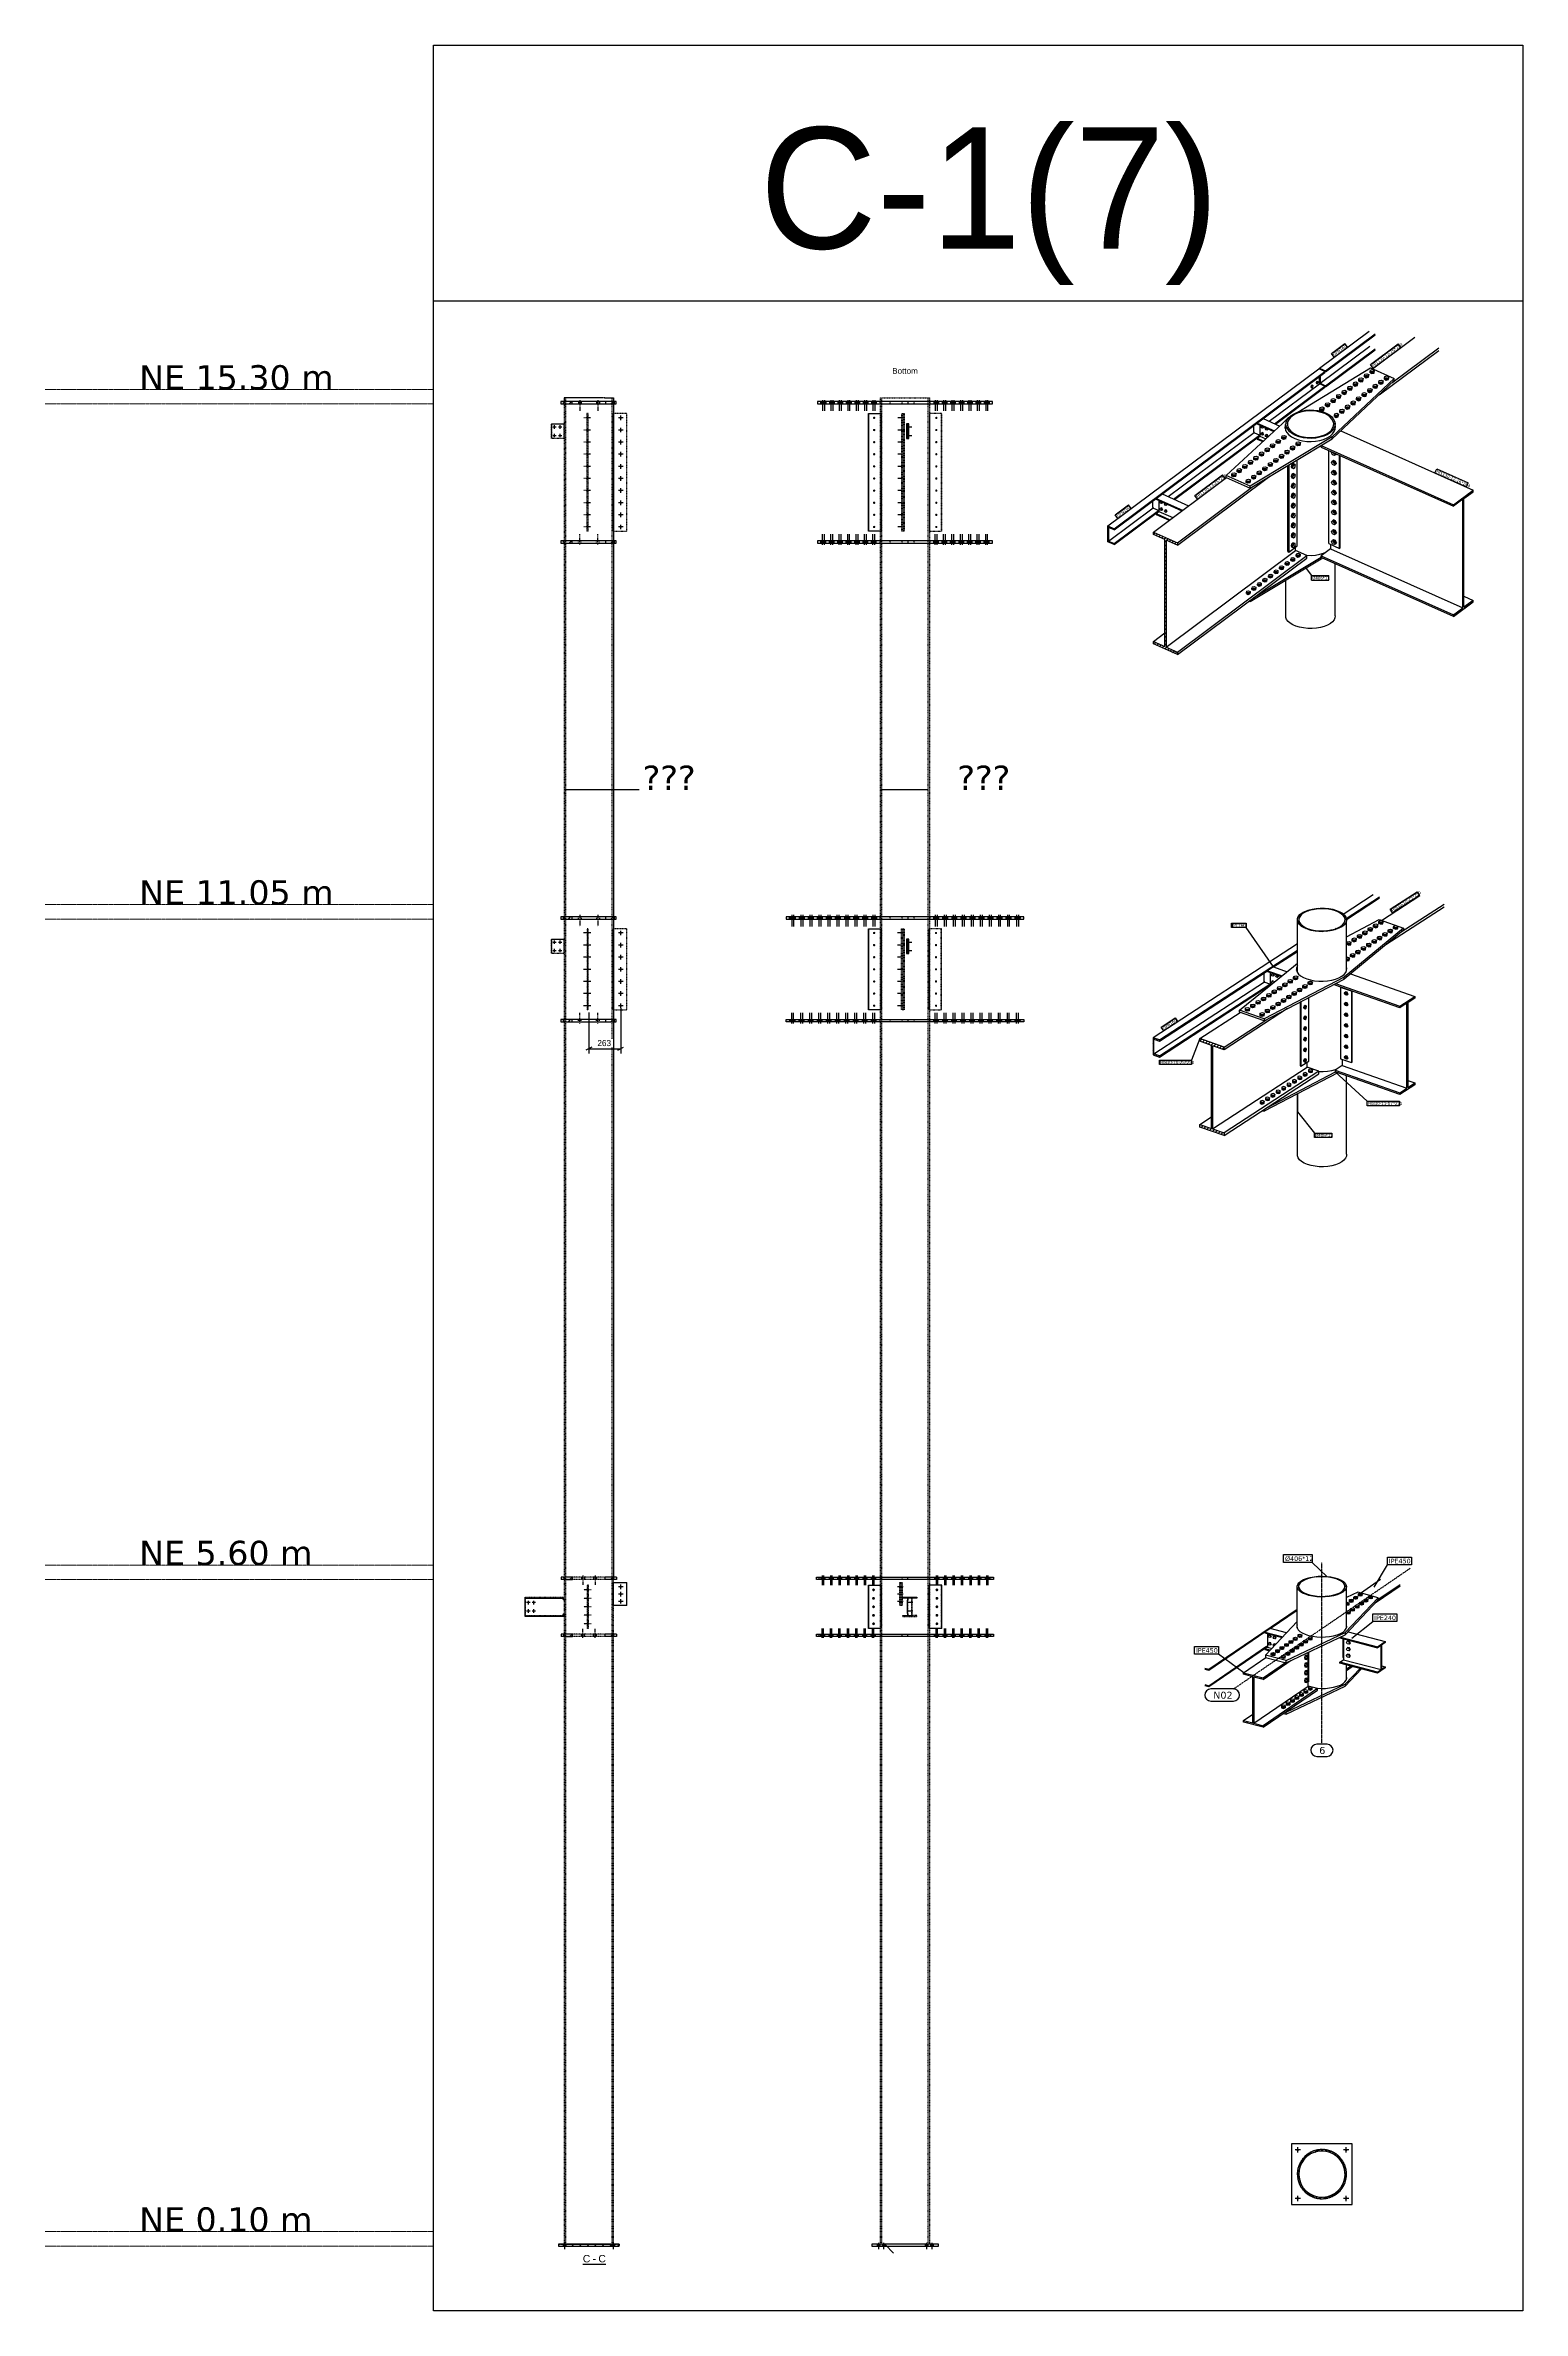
# Model space of a CAD drawing. Header units: millimetres. Extents: x 15962 to 71432, y 9666 to 72266.
# Drawn here: x 18458 to 30654, y 28358 to 47051 of the extents above; entities that cross this region are included whole.
import ezdxf
from ezdxf.enums import TextEntityAlignment as Align

# ---------------------------------------------------------------- set-up
doc = ezdxf.new("R2010")
doc.units = ezdxf.units.MM
doc.header["$LTSCALE"] = 2
for name, pattern in [('Center', [6, 2.4, -1.2, 1.2, -1.2]), ('DXK_LINE_DOT1', [1.8814, 0.9407, -0.9407]), ('DXK_LINE_DOT2', [3.9198, 1.9599, -1.9599]), ('DXK_LINE_DOT3', [5.9187, 2.979, -0.9799, 0.9799, -0.9799])]:
    doc.linetypes.add(name, pattern=pattern)
doc.layers.add('E_TEXTO-1', color=3, linetype='Center', lineweight=9)
doc.styles.add('Arial', font='arial.ttf', dxfattribs={"height": 0.2})
doc.styles.add('Arial Narrow', font='verdana.ttf', dxfattribs={"height": 0.2})
doc.styles.add('Comic Sans MS', font='comic.ttf', dxfattribs={"height": 0.2})

msp = doc.modelspace()

# ---------------------------------------------------------------- hatches: boundary and pattern name
at = {"linetype": 'Continuous'}
h = msp.add_hatch(dxfattribs=at)
h.set_pattern_fill('', scale=14, style=0, pattern_type=0)
h.set_pattern_definition([(45, (22738.234, 44110.29), (-31.43, 31.43), [])])
h.paths.add_polyline_path([(22808.1597, 44110.288), (22738.2337, 44110.288), (22738.2337, 44091.288), (22808.1597, 44091.288)])
h = msp.add_hatch(dxfattribs=at)
h.set_pattern_fill('', scale=14, style=0, pattern_type=0)
h.set_pattern_definition([(45, (23082.63, 44110.29), (-31.43, 31.43), [])])
h.paths.add_polyline_path([(23149.9869, 44110.288), (23082.6294, 44110.288), (23082.6294, 44091.288), (23149.9869, 44091.288)])
for points in [[(23199.0877, 43976.288), (23199.2953, 43978.2632), (23199.909, 43980.152), (23200.902, 43981.872), (23202.2309, 43983.3479), (23203.8377, 43984.5153), (23205.652, 43985.323), (23207.5946, 43985.736), (23209.5807, 43985.736), (23211.5233, 43985.323), (23213.3377, 43984.5153), (23214.9444, 43983.3479), (23216.2733, 43981.872), (23217.2664, 43980.152), (23217.8801, 43978.2632), (23218.0877, 43976.288), (23217.8801, 43974.3129), (23217.2664, 43972.424), (23216.2733, 43970.7041), (23214.9444, 43969.2281), (23213.3377, 43968.0608), (23211.5233, 43967.253), (23209.5807, 43966.8401), (23207.5946, 43966.8401), (23205.652, 43967.253), (23203.8377, 43968.0608), (23202.2309, 43969.2281), (23200.902, 43970.7041), (23199.909, 43972.424), (23199.2953, 43974.3129)], [(24884.7938, 44110.288), (24861.7938, 44110.288), (24861.7938, 44091.288), (24884.7938, 44091.288)], [(24901.0188, 44110.288), (24878.0188, 44110.288), (24878.0188, 44091.288), (24901.0188, 44091.288)], [(24954.3831, 44110.288), (24931.3831, 44110.288), (24931.3831, 44091.288), (24954.3831, 44091.288)], [(24970.6081, 44110.288), (24947.6081, 44110.288), (24947.6081, 44091.288), (24970.6081, 44091.288)], [(25023.9724, 44110.288), (25000.9724, 44110.288), (25000.9724, 44091.288), (25023.9724, 44091.288)], [(25040.1974, 44110.288), (25017.1974, 44110.288), (25017.1974, 44091.288), (25040.1974, 44091.288)], [(25093.5617, 44110.288), (25070.5617, 44110.288), (25070.5617, 44091.288), (25093.5617, 44091.288)], [(25109.7866, 44110.288), (25086.7866, 44110.288), (25086.7866, 44091.288), (25109.7866, 44091.288)], [(25163.151, 44110.288), (25140.151, 44110.288), (25140.151, 44091.288), (25163.151, 44091.288)], [(25179.3759, 44110.288), (25156.3759, 44110.288), (25156.3759, 44091.288), (25179.3759, 44091.288)], [(25232.7403, 44110.288), (25209.7403, 44110.288), (25209.7403, 44091.288), (25232.7403, 44091.288)], [(25248.9652, 44110.288), (25225.9652, 44110.288), (25225.9652, 44091.288), (25248.9652, 44091.288)], [(25302.3296, 44110.288), (25279.3296, 44110.288), (25279.3296, 44091.288), (25302.3296, 44091.288)], [(25291.1502, 43976.288), (25291.3566, 43978.2632), (25291.9668, 43980.152), (25292.9542, 43981.872), (25294.2755, 43983.3479), (25295.8731, 43984.5153), (25297.6771, 43985.323), (25299.6086, 43985.736), (25301.5833, 43985.736), (25303.5148, 43985.323), (25305.3188, 43984.5153), (25306.9164, 43983.3479), (25308.2377, 43981.872), (25309.2251, 43980.152), (25309.8353, 43978.2632), (25310.0417, 43976.288), (25309.8353, 43974.3129), (25309.2251, 43972.424), (25308.2377, 43970.7041), (25306.9164, 43969.2281), (25305.3188, 43968.0608), (25303.5148, 43967.253), (25301.5833, 43966.8401), (25299.6086, 43966.8401), (25297.6771, 43967.253), (25295.8731, 43968.0608), (25294.2755, 43969.2281), (25292.9542, 43970.7041), (25291.9668, 43972.424), (25291.3566, 43974.3129)], [(25318.5545, 44110.288), (25295.5545, 44110.288), (25295.5545, 44091.288), (25318.5545, 44091.288)], [(25792.3807, 44091.288), (25815.3807, 44091.288), (25815.3807, 44110.288), (25792.3807, 44110.288)], [(25804.2026, 43976.288), (25804.409, 43978.2632), (25805.0192, 43980.152), (25806.0065, 43981.872), (25807.3279, 43983.3479), (25808.9254, 43984.5153), (25810.7294, 43985.323), (25812.6609, 43985.736), (25814.6356, 43985.736), (25816.5672, 43985.323), (25818.3712, 43984.5153), (25819.9687, 43983.3479), (25821.29, 43981.872), (25822.2774, 43980.152), (25822.8876, 43978.2632), (25823.094, 43976.288), (25822.8876, 43974.3129), (25822.2774, 43972.424), (25821.29, 43970.7041), (25819.9687, 43969.2281), (25818.3712, 43968.0608), (25816.5672, 43967.253), (25814.6356, 43966.8401), (25812.6609, 43966.8401), (25810.7294, 43967.253), (25808.9254, 43968.0608), (25807.3279, 43969.2281), (25806.0065, 43970.7041), (25805.0192, 43972.424), (25804.409, 43974.3129)], [(25808.391, 44091.288), (25831.391, 44091.288), (25831.391, 44110.288), (25808.391, 44110.288)], [(25861.9808, 44091.288), (25884.9808, 44091.288), (25884.9808, 44110.288), (25861.9808, 44110.288)], [(25877.9911, 44091.288), (25900.9911, 44091.288), (25900.9911, 44110.288), (25877.9911, 44110.288)], [(25931.5809, 44091.288), (25954.5809, 44091.288), (25954.5809, 44110.288), (25931.5809, 44110.288)], [(25947.5912, 44091.288), (25970.5912, 44091.288), (25970.5912, 44110.288), (25947.5912, 44110.288)], [(26001.1811, 44091.288), (26024.1811, 44091.288), (26024.1811, 44110.288), (26001.1811, 44110.288)], [(26017.1913, 44091.288), (26040.1913, 44091.288), (26040.1913, 44110.288), (26017.1913, 44110.288)], [(26070.7812, 44091.288), (26093.7812, 44091.288), (26093.7812, 44110.288), (26070.7812, 44110.288)], [(26086.7915, 44091.288), (26109.7915, 44091.288), (26109.7915, 44110.288), (26086.7915, 44110.288)], [(26140.3813, 44091.288), (26163.3813, 44091.288), (26163.3813, 44110.288), (26140.3813, 44110.288)], [(26156.3916, 44091.288), (26179.3916, 44091.288), (26179.3916, 44110.288), (26156.3916, 44110.288)], [(26209.9814, 44091.288), (26232.9814, 44091.288), (26232.9814, 44110.288), (26209.9814, 44110.288)], [(26225.9917, 44091.288), (26248.9917, 44091.288), (26248.9917, 44110.288), (26225.9917, 44110.288)], [(22655.6065, 43901.288), (22655.7595, 43902.7434), (22656.2117, 43904.1352), (22656.9434, 43905.4025), (22657.9226, 43906.49), (22659.1065, 43907.3502), (22660.4434, 43907.9454), (22661.8748, 43908.2497), (22663.3382, 43908.2497), (22664.7696, 43907.9454), (22666.1065, 43907.3502), (22667.2904, 43906.49), (22668.2696, 43905.4025), (22669.0013, 43904.1352), (22669.4536, 43902.7434), (22669.6065, 43901.288), (22669.4536, 43899.8326), (22669.0013, 43898.4409), (22668.2696, 43897.1735), (22667.2904, 43896.086), (22666.1065, 43895.2258), (22664.7696, 43894.6306), (22663.3382, 43894.3264), (22661.8748, 43894.3264), (22660.4434, 43894.6306), (22659.1065, 43895.2258), (22657.9226, 43896.086), (22656.9434, 43897.1735), (22656.2117, 43898.4409), (22655.7595, 43899.8326)], [(22655.6065, 43831.288), (22655.7595, 43832.7434), (22656.2117, 43834.1352), (22656.9434, 43835.4025), (22657.9226, 43836.49), (22659.1065, 43837.3502), (22660.4434, 43837.9454), (22661.8748, 43838.2497), (22663.3382, 43838.2497), (22664.7696, 43837.9454), (22666.1065, 43837.3502), (22667.2904, 43836.49), (22668.2696, 43835.4025), (22669.0013, 43834.1352), (22669.4536, 43832.7434), (22669.6065, 43831.288), (22669.4536, 43829.8326), (22669.0013, 43828.4409), (22668.2696, 43827.1735), (22667.2904, 43826.086), (22666.1065, 43825.2258), (22664.7696, 43824.6306), (22663.3382, 43824.3264), (22661.8748, 43824.3264), (22660.4434, 43824.6306), (22659.1065, 43825.2258), (22657.9226, 43826.086), (22656.9434, 43827.1735), (22656.2117, 43828.4409), (22655.7595, 43829.8326)], [(22700.6065, 43901.288), (22700.7595, 43902.7434), (22701.2117, 43904.1352), (22701.9434, 43905.4025), (22702.9226, 43906.49), (22704.1065, 43907.3502), (22705.4434, 43907.9454), (22706.8748, 43908.2497), (22708.3382, 43908.2497), (22709.7696, 43907.9454), (22711.1065, 43907.3502), (22712.2904, 43906.49), (22713.2696, 43905.4025), (22714.0013, 43904.1352), (22714.4536, 43902.7434), (22714.6065, 43901.288), (22714.4536, 43899.8326), (22714.0013, 43898.4409), (22713.2696, 43897.1735), (22712.2904, 43896.086), (22711.1065, 43895.2258), (22709.7696, 43894.6306), (22708.3382, 43894.3264), (22706.8748, 43894.3264), (22705.4434, 43894.6306), (22704.1065, 43895.2258), (22702.9226, 43896.086), (22701.9434, 43897.1735), (22701.2117, 43898.4409), (22700.7595, 43899.8326)], [(22700.6065, 43831.288), (22700.7595, 43832.7434), (22701.2117, 43834.1352), (22701.9434, 43835.4025), (22702.9226, 43836.49), (22704.1065, 43837.3502), (22705.4434, 43837.9454), (22706.8748, 43838.2497), (22708.3382, 43838.2497), (22709.7696, 43837.9454), (22711.1065, 43837.3502), (22712.2904, 43836.49), (22713.2696, 43835.4025), (22714.0013, 43834.1352), (22714.4536, 43832.7434), (22714.6065, 43831.288), (22714.4536, 43829.8326), (22714.0013, 43828.4409), (22713.2696, 43827.1735), (22712.2904, 43826.086), (22711.1065, 43825.2258), (22709.7696, 43824.6306), (22708.3382, 43824.3264), (22706.8748, 43824.3264), (22705.4434, 43824.6306), (22704.1065, 43825.2258), (22702.9226, 43826.086), (22701.9434, 43827.1735), (22701.2117, 43828.4409), (22700.7595, 43829.8326)], [(23199.0877, 43876.288), (23199.2953, 43878.2632), (23199.909, 43880.152), (23200.902, 43881.872), (23202.2309, 43883.3479), (23203.8377, 43884.5153), (23205.652, 43885.323), (23207.5946, 43885.736), (23209.5807, 43885.736), (23211.5233, 43885.323), (23213.3377, 43884.5153), (23214.9444, 43883.3479), (23216.2733, 43881.872), (23217.2664, 43880.152), (23217.8801, 43878.2632), (23218.0877, 43876.288), (23217.8801, 43874.3129), (23217.2664, 43872.424), (23216.2733, 43870.7041), (23214.9444, 43869.2281), (23213.3377, 43868.0608), (23211.5233, 43867.253), (23209.5807, 43866.8401), (23207.5946, 43866.8401), (23205.652, 43867.253), (23203.8377, 43868.0608), (23202.2309, 43869.2281), (23200.902, 43870.7041), (23199.909, 43872.424), (23199.2953, 43874.3129)], [(23199.0877, 43776.288), (23199.2953, 43778.2632), (23199.909, 43780.152), (23200.902, 43781.872), (23202.2309, 43783.3479), (23203.8377, 43784.5153), (23205.652, 43785.323), (23207.5946, 43785.736), (23209.5807, 43785.736), (23211.5233, 43785.323), (23213.3377, 43784.5153), (23214.9444, 43783.3479), (23216.2733, 43781.872), (23217.2664, 43780.152), (23217.8801, 43778.2632), (23218.0877, 43776.288), (23217.8801, 43774.3129), (23217.2664, 43772.424), (23216.2733, 43770.7041), (23214.9444, 43769.2281), (23213.3377, 43768.0608), (23211.5233, 43767.253), (23209.5807, 43766.8401), (23207.5946, 43766.8401), (23205.652, 43767.253), (23203.8377, 43768.0608), (23202.2309, 43769.2281), (23200.902, 43770.7041), (23199.909, 43772.424), (23199.2953, 43774.3129)], [(25291.1502, 43876.288), (25291.3566, 43878.2632), (25291.9668, 43880.152), (25292.9542, 43881.872), (25294.2755, 43883.3479), (25295.8731, 43884.5153), (25297.6771, 43885.323), (25299.6086, 43885.736), (25301.5833, 43885.736), (25303.5148, 43885.323), (25305.3188, 43884.5153), (25306.9164, 43883.3479), (25308.2377, 43881.872), (25309.2251, 43880.152), (25309.8353, 43878.2632), (25310.0417, 43876.288), (25309.8353, 43874.3129), (25309.2251, 43872.424), (25308.2377, 43870.7041), (25306.9164, 43869.2281), (25305.3188, 43868.0608), (25303.5148, 43867.253), (25301.5833, 43866.8401), (25299.6086, 43866.8401), (25297.6771, 43867.253), (25295.8731, 43868.0608), (25294.2755, 43869.2281), (25292.9542, 43870.7041), (25291.9668, 43872.424), (25291.3566, 43874.3129)], [(25291.1502, 43776.288), (25291.3566, 43778.2632), (25291.9668, 43780.152), (25292.9542, 43781.872), (25294.2755, 43783.3479), (25295.8731, 43784.5153), (25297.6771, 43785.323), (25299.6086, 43785.736), (25301.5833, 43785.736), (25303.5148, 43785.323), (25305.3188, 43784.5153), (25306.9164, 43783.3479), (25308.2377, 43781.872), (25309.2251, 43780.152), (25309.8353, 43778.2632), (25310.0417, 43776.288), (25309.8353, 43774.3129), (25309.2251, 43772.424), (25308.2377, 43770.7041), (25306.9164, 43769.2281), (25305.3188, 43768.0608), (25303.5148, 43767.253), (25301.5833, 43766.8401), (25299.6086, 43766.8401), (25297.6771, 43767.253), (25295.8731, 43768.0608), (25294.2755, 43769.2281), (25292.9542, 43770.7041), (25291.9668, 43772.424), (25291.3566, 43774.3129)], [(25573.2858, 43901.288), (25573.2695, 43899.8326), (25573.2213, 43898.4409), (25573.1432, 43897.1735), (25573.0386, 43896.086), (25572.9123, 43895.2258), (25572.7696, 43894.6306), (25572.6168, 43894.3264), (25572.4606, 43894.3264), (25572.3078, 43894.6306), (25572.1651, 43895.2258), (25572.0388, 43896.086), (25571.9342, 43897.1735), (25571.8561, 43898.4409), (25571.8079, 43899.8326), (25571.7916, 43901.288), (25571.8079, 43902.7434), (25571.8561, 43904.1352), (25571.9342, 43905.4025), (25572.0388, 43906.49), (25572.1651, 43907.3502), (25572.3078, 43907.9454), (25572.4606, 43908.2497), (25572.6168, 43908.2497), (25572.7696, 43907.9454), (25572.9123, 43907.3502), (25573.0386, 43906.49), (25573.1432, 43905.4025), (25573.2213, 43904.1352), (25573.2695, 43902.7434)], [(25573.2858, 43831.288), (25573.2695, 43829.8326), (25573.2213, 43828.4409), (25573.1432, 43827.1735), (25573.0386, 43826.086), (25572.9123, 43825.2258), (25572.7696, 43824.6306), (25572.6168, 43824.3264), (25572.4606, 43824.3264), (25572.3078, 43824.6306), (25572.1651, 43825.2258), (25572.0388, 43826.086), (25571.9342, 43827.1735), (25571.8561, 43828.4409), (25571.8079, 43829.8326), (25571.7916, 43831.288), (25571.8079, 43832.7434), (25571.8561, 43834.1352), (25571.9342, 43835.4025), (25572.0388, 43836.49), (25572.1651, 43837.3502), (25572.3078, 43837.9454), (25572.4606, 43838.2497), (25572.6168, 43838.2497), (25572.7696, 43837.9454), (25572.9123, 43837.3502), (25573.0386, 43836.49), (25573.1432, 43835.4025), (25573.2213, 43834.1352), (25573.2695, 43832.7434)], [(25578.0889, 43901.288), (25578.0726, 43899.8326), (25578.0243, 43898.4409), (25577.9462, 43897.1735), (25577.8417, 43896.086), (25577.7154, 43895.2258), (25577.5727, 43894.6306), (25577.4199, 43894.3264), (25577.2637, 43894.3264), (25577.1109, 43894.6306), (25576.9682, 43895.2258), (25576.8418, 43896.086), (25576.7373, 43897.1735), (25576.6592, 43898.4409), (25576.611, 43899.8326), (25576.5946, 43901.288), (25576.611, 43902.7434), (25576.6592, 43904.1352), (25576.7373, 43905.4025), (25576.8418, 43906.49), (25576.9682, 43907.3502), (25577.1109, 43907.9454), (25577.2637, 43908.2497), (25577.4199, 43908.2497), (25577.5727, 43907.9454), (25577.7154, 43907.3502), (25577.8417, 43906.49), (25577.9462, 43905.4025), (25578.0243, 43904.1352), (25578.0726, 43902.7434)], [(25578.0889, 43831.288), (25578.0726, 43829.8326), (25578.0243, 43828.4409), (25577.9462, 43827.1735), (25577.8417, 43826.086), (25577.7154, 43825.2258), (25577.5727, 43824.6306), (25577.4199, 43824.3264), (25577.2637, 43824.3264), (25577.1109, 43824.6306), (25576.9682, 43825.2258), (25576.8418, 43826.086), (25576.7373, 43827.1735), (25576.6592, 43828.4409), (25576.611, 43829.8326), (25576.5946, 43831.288), (25576.611, 43832.7434), (25576.6592, 43834.1352), (25576.7373, 43835.4025), (25576.8418, 43836.49), (25576.9682, 43837.3502), (25577.1109, 43837.9454), (25577.2637, 43838.2497), (25577.4199, 43838.2497), (25577.5727, 43837.9454), (25577.7154, 43837.3502), (25577.8417, 43836.49), (25577.9462, 43835.4025), (25578.0243, 43834.1352), (25578.0726, 43832.7434)], [(25804.2026, 43876.288), (25804.409, 43878.2632), (25805.0192, 43880.152), (25806.0065, 43881.872), (25807.3279, 43883.3479), (25808.9254, 43884.5153), (25810.7294, 43885.323), (25812.6609, 43885.736), (25814.6356, 43885.736), (25816.5672, 43885.323), (25818.3712, 43884.5153), (25819.9687, 43883.3479), (25821.29, 43881.872), (25822.2774, 43880.152), (25822.8876, 43878.2632), (25823.094, 43876.288), (25822.8876, 43874.3129), (25822.2774, 43872.424), (25821.29, 43870.7041), (25819.9687, 43869.2281), (25818.3712, 43868.0608), (25816.5672, 43867.253), (25814.6356, 43866.8401), (25812.6609, 43866.8401), (25810.7294, 43867.253), (25808.9254, 43868.0608), (25807.3279, 43869.2281), (25806.0065, 43870.7041), (25805.0192, 43872.424), (25804.409, 43874.3129)], [(25804.2026, 43776.288), (25804.409, 43778.2632), (25805.0192, 43780.152), (25806.0065, 43781.872), (25807.3279, 43783.3479), (25808.9254, 43784.5153), (25810.7294, 43785.323), (25812.6609, 43785.736), (25814.6356, 43785.736), (25816.5672, 43785.323), (25818.3712, 43784.5153), (25819.9687, 43783.3479), (25821.29, 43781.872), (25822.2774, 43780.152), (25822.8876, 43778.2632), (25823.094, 43776.288), (25822.8876, 43774.3129), (25822.2774, 43772.424), (25821.29, 43770.7041), (25819.9687, 43769.2281), (25818.3712, 43768.0608), (25816.5672, 43767.253), (25814.6356, 43766.8401), (25812.6609, 43766.8401), (25810.7294, 43767.253), (25808.9254, 43768.0608), (25807.3279, 43769.2281), (25806.0065, 43770.7041), (25805.0192, 43772.424), (25804.409, 43774.3129)], [(23199.0877, 43676.288), (23199.2953, 43678.2632), (23199.909, 43680.152), (23200.902, 43681.872), (23202.2309, 43683.3479), (23203.8377, 43684.5153), (23205.652, 43685.323), (23207.5946, 43685.736), (23209.5807, 43685.736), (23211.5233, 43685.323), (23213.3377, 43684.5153), (23214.9444, 43683.3479), (23216.2733, 43681.872), (23217.2664, 43680.152), (23217.8801, 43678.2632), (23218.0877, 43676.288), (23217.8801, 43674.3129), (23217.2664, 43672.424), (23216.2733, 43670.7041), (23214.9444, 43669.2281), (23213.3377, 43668.0608), (23211.5233, 43667.253), (23209.5807, 43666.8401), (23207.5946, 43666.8401), (23205.652, 43667.253), (23203.8377, 43668.0608), (23202.2309, 43669.2281), (23200.902, 43670.7041), (23199.909, 43672.424), (23199.2953, 43674.3129)], [(23199.0877, 43576.288), (23199.2953, 43578.2632), (23199.909, 43580.152), (23200.902, 43581.872), (23202.2309, 43583.3479), (23203.8377, 43584.5153), (23205.652, 43585.323), (23207.5946, 43585.736), (23209.5807, 43585.736), (23211.5233, 43585.323), (23213.3377, 43584.5153), (23214.9444, 43583.3479), (23216.2733, 43581.872), (23217.2664, 43580.152), (23217.8801, 43578.2632), (23218.0877, 43576.288), (23217.8801, 43574.3129), (23217.2664, 43572.424), (23216.2733, 43570.7041), (23214.9444, 43569.2281), (23213.3377, 43568.0608), (23211.5233, 43567.253), (23209.5807, 43566.8401), (23207.5946, 43566.8401), (23205.652, 43567.253), (23203.8377, 43568.0608), (23202.2309, 43569.2281), (23200.902, 43570.7041), (23199.909, 43572.424), (23199.2953, 43574.3129)], [(25291.1502, 43676.288), (25291.3566, 43678.2632), (25291.9668, 43680.152), (25292.9542, 43681.872), (25294.2755, 43683.3479), (25295.8731, 43684.5153), (25297.6771, 43685.323), (25299.6086, 43685.736), (25301.5833, 43685.736), (25303.5148, 43685.323), (25305.3188, 43684.5153), (25306.9164, 43683.3479), (25308.2377, 43681.872), (25309.2251, 43680.152), (25309.8353, 43678.2632), (25310.0417, 43676.288), (25309.8353, 43674.3129), (25309.2251, 43672.424), (25308.2377, 43670.7041), (25306.9164, 43669.2281), (25305.3188, 43668.0608), (25303.5148, 43667.253), (25301.5833, 43666.8401), (25299.6086, 43666.8401), (25297.6771, 43667.253), (25295.8731, 43668.0608), (25294.2755, 43669.2281), (25292.9542, 43670.7041), (25291.9668, 43672.424), (25291.3566, 43674.3129)], [(25291.1502, 43576.288), (25291.3566, 43578.2632), (25291.9668, 43580.152), (25292.9542, 43581.872), (25294.2755, 43583.3479), (25295.8731, 43584.5153), (25297.6771, 43585.323), (25299.6086, 43585.736), (25301.5833, 43585.736), (25303.5148, 43585.323), (25305.3188, 43584.5153), (25306.9164, 43583.3479), (25308.2377, 43581.872), (25309.2251, 43580.152), (25309.8353, 43578.2632), (25310.0417, 43576.288), (25309.8353, 43574.3129), (25309.2251, 43572.424), (25308.2377, 43570.7041), (25306.9164, 43569.2281), (25305.3188, 43568.0608), (25303.5148, 43567.253), (25301.5833, 43566.8401), (25299.6086, 43566.8401), (25297.6771, 43567.253), (25295.8731, 43568.0608), (25294.2755, 43569.2281), (25292.9542, 43570.7041), (25291.9668, 43572.424), (25291.3566, 43574.3129)], [(25804.2026, 43676.288), (25804.409, 43678.2632), (25805.0192, 43680.152), (25806.0065, 43681.872), (25807.3279, 43683.3479), (25808.9254, 43684.5153), (25810.7294, 43685.323), (25812.6609, 43685.736), (25814.6356, 43685.736), (25816.5672, 43685.323), (25818.3712, 43684.5153), (25819.9687, 43683.3479), (25821.29, 43681.872), (25822.2774, 43680.152), (25822.8876, 43678.2632), (25823.094, 43676.288), (25822.8876, 43674.3129), (25822.2774, 43672.424), (25821.29, 43670.7041), (25819.9687, 43669.2281), (25818.3712, 43668.0608), (25816.5672, 43667.253), (25814.6356, 43666.8401), (25812.6609, 43666.8401), (25810.7294, 43667.253), (25808.9254, 43668.0608), (25807.3279, 43669.2281), (25806.0065, 43670.7041), (25805.0192, 43672.424), (25804.409, 43674.3129)], [(25804.2026, 43576.288), (25804.409, 43578.2632), (25805.0192, 43580.152), (25806.0065, 43581.872), (25807.3279, 43583.3479), (25808.9254, 43584.5153), (25810.7294, 43585.323), (25812.6609, 43585.736), (25814.6356, 43585.736), (25816.5672, 43585.323), (25818.3712, 43584.5153), (25819.9687, 43583.3479), (25821.29, 43581.872), (25822.2774, 43580.152), (25822.8876, 43578.2632), (25823.094, 43576.288), (25822.8876, 43574.3129), (25822.2774, 43572.424), (25821.29, 43570.7041), (25819.9687, 43569.2281), (25818.3712, 43568.0608), (25816.5672, 43567.253), (25814.6356, 43566.8401), (25812.6609, 43566.8401), (25810.7294, 43567.253), (25808.9254, 43568.0608), (25807.3279, 43569.2281), (25806.0065, 43570.7041), (25805.0192, 43572.424), (25804.409, 43574.3129)], [(23199.0877, 43476.288), (23199.2953, 43478.2632), (23199.909, 43480.152), (23200.902, 43481.872), (23202.2309, 43483.3479), (23203.8377, 43484.5153), (23205.652, 43485.323), (23207.5946, 43485.736), (23209.5807, 43485.736), (23211.5233, 43485.323), (23213.3377, 43484.5153), (23214.9444, 43483.3479), (23216.2733, 43481.872), (23217.2664, 43480.152), (23217.8801, 43478.2632), (23218.0877, 43476.288), (23217.8801, 43474.3129), (23217.2664, 43472.424), (23216.2733, 43470.7041), (23214.9444, 43469.2281), (23213.3377, 43468.0608), (23211.5233, 43467.253), (23209.5807, 43466.8401), (23207.5946, 43466.8401), (23205.652, 43467.253), (23203.8377, 43468.0608), (23202.2309, 43469.2281), (23200.902, 43470.7041), (23199.909, 43472.424), (23199.2953, 43474.3129)], [(23199.0877, 43376.288), (23199.2953, 43378.2632), (23199.909, 43380.152), (23200.902, 43381.872), (23202.2309, 43383.3479), (23203.8377, 43384.5153), (23205.652, 43385.323), (23207.5946, 43385.736), (23209.5807, 43385.736), (23211.5233, 43385.323), (23213.3377, 43384.5153), (23214.9444, 43383.3479), (23216.2733, 43381.872), (23217.2664, 43380.152), (23217.8801, 43378.2632), (23218.0877, 43376.288), (23217.8801, 43374.3129), (23217.2664, 43372.424), (23216.2733, 43370.7041), (23214.9444, 43369.2281), (23213.3377, 43368.0608), (23211.5233, 43367.253), (23209.5807, 43366.8401), (23207.5946, 43366.8401), (23205.652, 43367.253), (23203.8377, 43368.0608), (23202.2309, 43369.2281), (23200.902, 43370.7041), (23199.909, 43372.424), (23199.2953, 43374.3129)], [(25291.1502, 43476.288), (25291.3566, 43478.2632), (25291.9668, 43480.152), (25292.9542, 43481.872), (25294.2755, 43483.3479), (25295.8731, 43484.5153), (25297.6771, 43485.323), (25299.6086, 43485.736), (25301.5833, 43485.736), (25303.5148, 43485.323), (25305.3188, 43484.5153), (25306.9164, 43483.3479), (25308.2377, 43481.872), (25309.2251, 43480.152), (25309.8353, 43478.2632), (25310.0417, 43476.288), (25309.8353, 43474.3129), (25309.2251, 43472.424), (25308.2377, 43470.7041), (25306.9164, 43469.2281), (25305.3188, 43468.0608), (25303.5148, 43467.253), (25301.5833, 43466.8401), (25299.6086, 43466.8401), (25297.6771, 43467.253), (25295.8731, 43468.0608), (25294.2755, 43469.2281), (25292.9542, 43470.7041), (25291.9668, 43472.424), (25291.3566, 43474.3129)], [(25291.1502, 43376.288), (25291.3566, 43378.2632), (25291.9668, 43380.152), (25292.9542, 43381.872), (25294.2755, 43383.3479), (25295.8731, 43384.5153), (25297.6771, 43385.323), (25299.6086, 43385.736), (25301.5833, 43385.736), (25303.5148, 43385.323), (25305.3188, 43384.5153), (25306.9164, 43383.3479), (25308.2377, 43381.872), (25309.2251, 43380.152), (25309.8353, 43378.2632), (25310.0417, 43376.288), (25309.8353, 43374.3129), (25309.2251, 43372.424), (25308.2377, 43370.7041), (25306.9164, 43369.2281), (25305.3188, 43368.0608), (25303.5148, 43367.253), (25301.5833, 43366.8401), (25299.6086, 43366.8401), (25297.6771, 43367.253), (25295.8731, 43368.0608), (25294.2755, 43369.2281), (25292.9542, 43370.7041), (25291.9668, 43372.424), (25291.3566, 43374.3129)], [(25804.2026, 43476.288), (25804.409, 43478.2632), (25805.0192, 43480.152), (25806.0065, 43481.872), (25807.3279, 43483.3479), (25808.9254, 43484.5153), (25810.7294, 43485.323), (25812.6609, 43485.736), (25814.6356, 43485.736), (25816.5672, 43485.323), (25818.3712, 43484.5153), (25819.9687, 43483.3479), (25821.29, 43481.872), (25822.2774, 43480.152), (25822.8876, 43478.2632), (25823.094, 43476.288), (25822.8876, 43474.3129), (25822.2774, 43472.424), (25821.29, 43470.7041), (25819.9687, 43469.2281), (25818.3712, 43468.0608), (25816.5672, 43467.253), (25814.6356, 43466.8401), (25812.6609, 43466.8401), (25810.7294, 43467.253), (25808.9254, 43468.0608), (25807.3279, 43469.2281), (25806.0065, 43470.7041), (25805.0192, 43472.424), (25804.409, 43474.3129)], [(25804.2026, 43376.288), (25804.409, 43378.2632), (25805.0192, 43380.152), (25806.0065, 43381.872), (25807.3279, 43383.3479), (25808.9254, 43384.5153), (25810.7294, 43385.323), (25812.6609, 43385.736), (25814.6356, 43385.736), (25816.5672, 43385.323), (25818.3712, 43384.5153), (25819.9687, 43383.3479), (25821.29, 43381.872), (25822.2774, 43380.152), (25822.8876, 43378.2632), (25823.094, 43376.288), (25822.8876, 43374.3129), (25822.2774, 43372.424), (25821.29, 43370.7041), (25819.9687, 43369.2281), (25818.3712, 43368.0608), (25816.5672, 43367.253), (25814.6356, 43366.8401), (25812.6609, 43366.8401), (25810.7294, 43367.253), (25808.9254, 43368.0608), (25807.3279, 43369.2281), (25806.0065, 43370.7041), (25805.0192, 43372.424), (25804.409, 43374.3129)], [(23199.0877, 43276.288), (23199.2953, 43278.2632), (23199.909, 43280.152), (23200.902, 43281.872), (23202.2309, 43283.3479), (23203.8377, 43284.5153), (23205.652, 43285.323), (23207.5946, 43285.736), (23209.5807, 43285.736), (23211.5233, 43285.323), (23213.3377, 43284.5153), (23214.9444, 43283.3479), (23216.2733, 43281.872), (23217.2664, 43280.152), (23217.8801, 43278.2632), (23218.0877, 43276.288), (23217.8801, 43274.3129), (23217.2664, 43272.424), (23216.2733, 43270.7041), (23214.9444, 43269.2281), (23213.3377, 43268.0608), (23211.5233, 43267.253), (23209.5807, 43266.8401), (23207.5946, 43266.8401), (23205.652, 43267.253), (23203.8377, 43268.0608), (23202.2309, 43269.2281), (23200.902, 43270.7041), (23199.909, 43272.424), (23199.2953, 43274.3129)], [(23199.0877, 43176.288), (23199.2953, 43178.2632), (23199.909, 43180.152), (23200.902, 43181.872), (23202.2309, 43183.3479), (23203.8377, 43184.5153), (23205.652, 43185.323), (23207.5946, 43185.736), (23209.5807, 43185.736), (23211.5233, 43185.323), (23213.3377, 43184.5153), (23214.9444, 43183.3479), (23216.2733, 43181.872), (23217.2664, 43180.152), (23217.8801, 43178.2632), (23218.0877, 43176.288), (23217.8801, 43174.3129), (23217.2664, 43172.424), (23216.2733, 43170.7041), (23214.9444, 43169.2281), (23213.3377, 43168.0608), (23211.5233, 43167.253), (23209.5807, 43166.8401), (23207.5946, 43166.8401), (23205.652, 43167.253), (23203.8377, 43168.0608), (23202.2309, 43169.2281), (23200.902, 43170.7041), (23199.909, 43172.424), (23199.2953, 43174.3129)], [(25291.1502, 43276.288), (25291.3566, 43278.2632), (25291.9668, 43280.152), (25292.9542, 43281.872), (25294.2755, 43283.3479), (25295.8731, 43284.5153), (25297.6771, 43285.323), (25299.6086, 43285.736), (25301.5833, 43285.736), (25303.5148, 43285.323), (25305.3188, 43284.5153), (25306.9164, 43283.3479), (25308.2377, 43281.872), (25309.2251, 43280.152), (25309.8353, 43278.2632), (25310.0417, 43276.288), (25309.8353, 43274.3129), (25309.2251, 43272.424), (25308.2377, 43270.7041), (25306.9164, 43269.2281), (25305.3188, 43268.0608), (25303.5148, 43267.253), (25301.5833, 43266.8401), (25299.6086, 43266.8401), (25297.6771, 43267.253), (25295.8731, 43268.0608), (25294.2755, 43269.2281), (25292.9542, 43270.7041), (25291.9668, 43272.424), (25291.3566, 43274.3129)], [(25291.1502, 43176.288), (25291.3566, 43178.2632), (25291.9668, 43180.152), (25292.9542, 43181.872), (25294.2755, 43183.3479), (25295.8731, 43184.5153), (25297.6771, 43185.323), (25299.6086, 43185.736), (25301.5833, 43185.736), (25303.5148, 43185.323), (25305.3188, 43184.5153), (25306.9164, 43183.3479), (25308.2377, 43181.872), (25309.2251, 43180.152), (25309.8353, 43178.2632), (25310.0417, 43176.288), (25309.8353, 43174.3129), (25309.2251, 43172.424), (25308.2377, 43170.7041), (25306.9164, 43169.2281), (25305.3188, 43168.0608), (25303.5148, 43167.253), (25301.5833, 43166.8401), (25299.6086, 43166.8401), (25297.6771, 43167.253), (25295.8731, 43168.0608), (25294.2755, 43169.2281), (25292.9542, 43170.7041), (25291.9668, 43172.424), (25291.3566, 43174.3129)], [(25804.2026, 43276.288), (25804.409, 43278.2632), (25805.0192, 43280.152), (25806.0065, 43281.872), (25807.3279, 43283.3479), (25808.9254, 43284.5153), (25810.7294, 43285.323), (25812.6609, 43285.736), (25814.6356, 43285.736), (25816.5672, 43285.323), (25818.3712, 43284.5153), (25819.9687, 43283.3479), (25821.29, 43281.872), (25822.2774, 43280.152), (25822.8876, 43278.2632), (25823.094, 43276.288), (25822.8876, 43274.3129), (25822.2774, 43272.424), (25821.29, 43270.7041), (25819.9687, 43269.2281), (25818.3712, 43268.0608), (25816.5672, 43267.253), (25814.6356, 43266.8401), (25812.6609, 43266.8401), (25810.7294, 43267.253), (25808.9254, 43268.0608), (25807.3279, 43269.2281), (25806.0065, 43270.7041), (25805.0192, 43272.424), (25804.409, 43274.3129)], [(25804.2026, 43176.288), (25804.409, 43178.2632), (25805.0192, 43180.152), (25806.0065, 43181.872), (25807.3279, 43183.3479), (25808.9254, 43184.5153), (25810.7294, 43185.323), (25812.6609, 43185.736), (25814.6356, 43185.736), (25816.5672, 43185.323), (25818.3712, 43184.5153), (25819.9687, 43183.3479), (25821.29, 43181.872), (25822.2774, 43180.152), (25822.8876, 43178.2632), (25823.094, 43176.288), (25822.8876, 43174.3129), (25822.2774, 43172.424), (25821.29, 43170.7041), (25819.9687, 43169.2281), (25818.3712, 43168.0608), (25816.5672, 43167.253), (25814.6356, 43166.8401), (25812.6609, 43166.8401), (25810.7294, 43167.253), (25808.9254, 43168.0608), (25807.3279, 43169.2281), (25806.0065, 43170.7041), (25805.0192, 43172.424), (25804.409, 43174.3129)], [(23199.0877, 43076.288), (23199.2953, 43078.2632), (23199.909, 43080.152), (23200.902, 43081.872), (23202.2309, 43083.3479), (23203.8377, 43084.5153), (23205.652, 43085.323), (23207.5946, 43085.736), (23209.5807, 43085.736), (23211.5233, 43085.323), (23213.3377, 43084.5153), (23214.9444, 43083.3479), (23216.2733, 43081.872), (23217.2664, 43080.152), (23217.8801, 43078.2632), (23218.0877, 43076.288), (23217.8801, 43074.3129), (23217.2664, 43072.424), (23216.2733, 43070.7041), (23214.9444, 43069.2281), (23213.3377, 43068.0608), (23211.5233, 43067.253), (23209.5807, 43066.8401), (23207.5946, 43066.8401), (23205.652, 43067.253), (23203.8377, 43068.0608), (23202.2309, 43069.2281), (23200.902, 43070.7041), (23199.909, 43072.424), (23199.2953, 43074.3129)], [(25291.1502, 43076.288), (25291.3566, 43078.2632), (25291.9668, 43080.152), (25292.9542, 43081.872), (25294.2755, 43083.3479), (25295.8731, 43084.5153), (25297.6771, 43085.323), (25299.6086, 43085.736), (25301.5833, 43085.736), (25303.5148, 43085.323), (25305.3188, 43084.5153), (25306.9164, 43083.3479), (25308.2377, 43081.872), (25309.2251, 43080.152), (25309.8353, 43078.2632), (25310.0417, 43076.288), (25309.8353, 43074.3129), (25309.2251, 43072.424), (25308.2377, 43070.7041), (25306.9164, 43069.2281), (25305.3188, 43068.0608), (25303.5148, 43067.253), (25301.5833, 43066.8401), (25299.6086, 43066.8401), (25297.6771, 43067.253), (25295.8731, 43068.0608), (25294.2755, 43069.2281), (25292.9542, 43070.7041), (25291.9668, 43072.424), (25291.3566, 43074.3129)], [(25804.2026, 43076.288), (25804.409, 43078.2632), (25805.0192, 43080.152), (25806.0065, 43081.872), (25807.3279, 43083.3479), (25808.9254, 43084.5153), (25810.7294, 43085.323), (25812.6609, 43085.736), (25814.6356, 43085.736), (25816.5672, 43085.323), (25818.3712, 43084.5153), (25819.9687, 43083.3479), (25821.29, 43081.872), (25822.2774, 43080.152), (25822.8876, 43078.2632), (25823.094, 43076.288), (25822.8876, 43074.3129), (25822.2774, 43072.424), (25821.29, 43070.7041), (25819.9687, 43069.2281), (25818.3712, 43068.0608), (25816.5672, 43067.253), (25814.6356, 43066.8401), (25812.6609, 43066.8401), (25810.7294, 43067.253), (25808.9254, 43068.0608), (25807.3279, 43069.2281), (25806.0065, 43070.7041), (25805.0192, 43072.424), (25804.409, 43074.3129)], [(24884.7938, 42961.288), (24861.7938, 42961.288), (24861.7938, 42942.288), (24884.7938, 42942.288)], [(24901.0188, 42961.288), (24878.0188, 42961.288), (24878.0188, 42942.288), (24901.0188, 42942.288)], [(24954.3831, 42961.288), (24931.3831, 42961.288), (24931.3831, 42942.288), (24954.3831, 42942.288)], [(24970.6081, 42961.288), (24947.6081, 42961.288), (24947.6081, 42942.288), (24970.6081, 42942.288)], [(25023.9724, 42961.288), (25000.9724, 42961.288), (25000.9724, 42942.288), (25023.9724, 42942.288)], [(25040.1974, 42961.288), (25017.1974, 42961.288), (25017.1974, 42942.288), (25040.1974, 42942.288)], [(25093.5617, 42961.288), (25070.5617, 42961.288), (25070.5617, 42942.288), (25093.5617, 42942.288)], [(25109.7866, 42961.288), (25086.7866, 42961.288), (25086.7866, 42942.288), (25109.7866, 42942.288)], [(25163.151, 42961.288), (25140.151, 42961.288), (25140.151, 42942.288), (25163.151, 42942.288)], [(25179.3759, 42961.288), (25156.3759, 42961.288), (25156.3759, 42942.288), (25179.3759, 42942.288)], [(25232.7403, 42961.288), (25209.7403, 42961.288), (25209.7403, 42942.288), (25232.7403, 42942.288)], [(25248.9652, 42961.288), (25225.9652, 42961.288), (25225.9652, 42942.288), (25248.9652, 42942.288)], [(25302.3296, 42961.288), (25279.3296, 42961.288), (25279.3296, 42942.288), (25302.3296, 42942.288)], [(25318.5545, 42961.288), (25295.5545, 42961.288), (25295.5545, 42942.288), (25318.5545, 42942.288)], [(25792.3807, 42942.288), (25815.3807, 42942.288), (25815.3807, 42961.288), (25792.3807, 42961.288)], [(25808.391, 42942.288), (25831.391, 42942.288), (25831.391, 42961.288), (25808.391, 42961.288)], [(25861.9808, 42942.288), (25884.9808, 42942.288), (25884.9808, 42961.288), (25861.9808, 42961.288)], [(25877.9911, 42942.288), (25900.9911, 42942.288), (25900.9911, 42961.288), (25877.9911, 42961.288)], [(25931.5809, 42942.288), (25954.5809, 42942.288), (25954.5809, 42961.288), (25931.5809, 42961.288)], [(25947.5912, 42942.288), (25970.5912, 42942.288), (25970.5912, 42961.288), (25947.5912, 42961.288)], [(26001.1811, 42942.288), (26024.1811, 42942.288), (26024.1811, 42961.288), (26001.1811, 42961.288)], [(26017.1913, 42942.288), (26040.1913, 42942.288), (26040.1913, 42961.288), (26017.1913, 42961.288)], [(26070.7812, 42942.288), (26093.7812, 42942.288), (26093.7812, 42961.288), (26070.7812, 42961.288)], [(26086.7915, 42942.288), (26109.7915, 42942.288), (26109.7915, 42961.288), (26086.7915, 42961.288)], [(26140.3813, 42942.288), (26163.3813, 42942.288), (26163.3813, 42961.288), (26140.3813, 42961.288)], [(26156.3916, 42942.288), (26179.3916, 42942.288), (26179.3916, 42961.288), (26156.3916, 42961.288)], [(26209.9814, 42942.288), (26232.9814, 42942.288), (26232.9814, 42961.288), (26209.9814, 42961.288)], [(26225.9917, 42942.288), (26248.9917, 42942.288), (26248.9917, 42961.288), (26225.9917, 42961.288)], [(24632.2894, 39860.288), (24607.2894, 39860.288), (24607.2894, 39841.288), (24632.2894, 39841.288)], [(24648.5144, 39860.288), (24623.5144, 39860.288), (24623.5144, 39841.288), (24648.5144, 39841.288)], [(24706.8494, 39860.288), (24681.8494, 39860.288), (24681.8494, 39841.288), (24706.8494, 39841.288)], [(24723.0743, 39860.288), (24698.0743, 39860.288), (24698.0743, 39841.288), (24723.0743, 39841.288)], [(24781.4093, 39860.288), (24756.4093, 39860.288), (24756.4093, 39841.288), (24781.4093, 39841.288)], [(24797.6343, 39860.288), (24772.6343, 39860.288), (24772.6343, 39841.288), (24797.6343, 39841.288)], [(24855.9693, 39860.288), (24830.9693, 39860.288), (24830.9693, 39841.288), (24855.9693, 39841.288)], [(24872.1943, 39860.288), (24847.1943, 39860.288), (24847.1943, 39841.288), (24872.1943, 39841.288)], [(24930.5292, 39860.288), (24905.5292, 39860.288), (24905.5292, 39841.288), (24930.5292, 39841.288)], [(24946.7542, 39860.288), (24921.7542, 39860.288), (24921.7542, 39841.288), (24946.7542, 39841.288)], [(25005.0892, 39860.288), (24980.0892, 39860.288), (24980.0892, 39841.288), (25005.0892, 39841.288)], [(25021.3142, 39860.288), (24996.3142, 39860.288), (24996.3142, 39841.288), (25021.3142, 39841.288)], [(25079.6492, 39860.288), (25054.6492, 39860.288), (25054.6492, 39841.288), (25079.6492, 39841.288)], [(25095.8741, 39860.288), (25070.8741, 39860.288), (25070.8741, 39841.288), (25095.8741, 39841.288)], [(25154.2091, 39860.288), (25129.2091, 39860.288), (25129.2091, 39841.288), (25154.2091, 39841.288)], [(25170.4341, 39860.288), (25145.4341, 39860.288), (25145.4341, 39841.288), (25170.4341, 39841.288)], [(25228.7691, 39860.288), (25203.7691, 39860.288), (25203.7691, 39841.288), (25228.7691, 39841.288)], [(25244.9941, 39860.288), (25219.9941, 39860.288), (25219.9941, 39841.288), (25244.9941, 39841.288)], [(25303.329, 39860.288), (25278.329, 39860.288), (25278.329, 39841.288), (25303.329, 39841.288)], [(25319.554, 39860.288), (25294.554, 39860.288), (25294.554, 39841.288), (25319.554, 39841.288)], [(25791.3808, 39841.288), (25816.3808, 39841.288), (25816.3808, 39860.288), (25791.3808, 39860.288)], [(25807.3911, 39841.288), (25832.3911, 39841.288), (25832.3911, 39860.288), (25807.3911, 39860.288)], [(25865.9524, 39841.288), (25890.9524, 39841.288), (25890.9524, 39860.288), (25865.9524, 39860.288)], [(25881.9627, 39841.288), (25906.9627, 39841.288), (25906.9627, 39860.288), (25881.9627, 39860.288)], [(25940.524, 39841.288), (25965.524, 39841.288), (25965.524, 39860.288), (25940.524, 39860.288)], [(25956.5343, 39841.288), (25981.5343, 39841.288), (25981.5343, 39860.288), (25956.5343, 39860.288)], [(26015.0955, 39841.288), (26040.0955, 39841.288), (26040.0955, 39860.288), (26015.0955, 39860.288)], [(26031.1058, 39841.288), (26056.1058, 39841.288), (26056.1058, 39860.288), (26031.1058, 39860.288)], [(26089.6671, 39841.288), (26114.6671, 39841.288), (26114.6671, 39860.288), (26089.6671, 39860.288)], [(26105.6774, 39841.288), (26130.6774, 39841.288), (26130.6774, 39860.288), (26105.6774, 39860.288)], [(26164.2387, 39841.288), (26189.2387, 39841.288), (26189.2387, 39860.288), (26164.2387, 39860.288)], [(26180.2489, 39841.288), (26205.2489, 39841.288), (26205.2489, 39860.288), (26180.2489, 39860.288)], [(26238.8102, 39841.288), (26263.8102, 39841.288), (26263.8102, 39860.288), (26238.8102, 39860.288)], [(26254.8205, 39841.288), (26279.8205, 39841.288), (26279.8205, 39860.288), (26254.8205, 39860.288)], [(26313.3818, 39841.288), (26338.3818, 39841.288), (26338.3818, 39860.288), (26313.3818, 39860.288)], [(26329.3921, 39841.288), (26354.3921, 39841.288), (26354.3921, 39860.288), (26329.3921, 39860.288)], [(26387.9533, 39841.288), (26412.9533, 39841.288), (26412.9533, 39860.288), (26387.9533, 39860.288)], [(26403.9636, 39841.288), (26428.9636, 39841.288), (26428.9636, 39860.288), (26403.9636, 39860.288)], [(26462.5249, 39841.288), (26487.5249, 39841.288), (26487.5249, 39860.288), (26462.5249, 39860.288)], [(26478.5352, 39841.288), (26503.5352, 39841.288), (26503.5352, 39860.288), (26478.5352, 39860.288)], [(22655.6065, 39651.288), (22655.7595, 39652.7434), (22656.2117, 39654.1352), (22656.9434, 39655.4025), (22657.9226, 39656.49), (22659.1065, 39657.3502), (22660.4434, 39657.9454), (22661.8748, 39658.2497), (22663.3382, 39658.2497), (22664.7696, 39657.9454), (22666.1065, 39657.3502), (22667.2904, 39656.49), (22668.2696, 39655.4025), (22669.0013, 39654.1352), (22669.4536, 39652.7434), (22669.6065, 39651.288), (22669.4536, 39649.8326), (22669.0013, 39648.4409), (22668.2696, 39647.1735), (22667.2904, 39646.086), (22666.1065, 39645.2258), (22664.7696, 39644.6306), (22663.3382, 39644.3264), (22661.8748, 39644.3264), (22660.4434, 39644.6306), (22659.1065, 39645.2258), (22657.9226, 39646.086), (22656.9434, 39647.1735), (22656.2117, 39648.4409), (22655.7595, 39649.8326)], [(22700.6065, 39651.288), (22700.7595, 39652.7434), (22701.2117, 39654.1352), (22701.9434, 39655.4025), (22702.9226, 39656.49), (22704.1065, 39657.3502), (22705.4434, 39657.9454), (22706.8748, 39658.2497), (22708.3382, 39658.2497), (22709.7696, 39657.9454), (22711.1065, 39657.3502), (22712.2904, 39656.49), (22713.2696, 39655.4025), (22714.0013, 39654.1352), (22714.4536, 39652.7434), (22714.6065, 39651.288), (22714.4536, 39649.8326), (22714.0013, 39648.4409), (22713.2696, 39647.1735), (22712.2904, 39646.086), (22711.1065, 39645.2258), (22709.7696, 39644.6306), (22708.3382, 39644.3264), (22706.8748, 39644.3264), (22705.4434, 39644.6306), (22704.1065, 39645.2258), (22702.9226, 39646.086), (22701.9434, 39647.1735), (22701.2117, 39648.4409), (22700.7595, 39649.8326)], [(23199.0876, 39726.288), (23199.2952, 39728.2632), (23199.909, 39730.152), (23200.902, 39731.872), (23202.2309, 39733.3479), (23203.8376, 39734.5153), (23205.652, 39735.323), (23207.5946, 39735.736), (23209.5807, 39735.736), (23211.5233, 39735.323), (23213.3376, 39734.5153), (23214.9444, 39733.3479), (23216.2733, 39731.872), (23217.2663, 39730.152), (23217.88, 39728.2632), (23218.0876, 39726.288), (23217.88, 39724.3129), (23217.2663, 39722.424), (23216.2733, 39720.7041), (23214.9444, 39719.2281), (23213.3376, 39718.0608), (23211.5233, 39717.253), (23209.5807, 39716.8401), (23207.5946, 39716.8401), (23205.652, 39717.253), (23203.8376, 39718.0608), (23202.2309, 39719.2281), (23200.902, 39720.7041), (23199.909, 39722.424), (23199.2952, 39724.3129)], [(23199.0876, 39626.288), (23199.2952, 39628.2632), (23199.909, 39630.152), (23200.902, 39631.872), (23202.2309, 39633.3479), (23203.8376, 39634.5153), (23205.652, 39635.323), (23207.5946, 39635.736), (23209.5807, 39635.736), (23211.5233, 39635.323), (23213.3376, 39634.5153), (23214.9444, 39633.3479), (23216.2733, 39631.872), (23217.2663, 39630.152), (23217.88, 39628.2632), (23218.0876, 39626.288), (23217.88, 39624.3129), (23217.2663, 39622.424), (23216.2733, 39620.7041), (23214.9444, 39619.2281), (23213.3376, 39618.0608), (23211.5233, 39617.253), (23209.5807, 39616.8401), (23207.5946, 39616.8401), (23205.652, 39617.253), (23203.8376, 39618.0608), (23202.2309, 39619.2281), (23200.902, 39620.7041), (23199.909, 39622.424), (23199.2952, 39624.3129)], [(25290.9901, 39726.288), (25291.1965, 39728.2632), (25291.8067, 39730.152), (25292.7941, 39731.872), (25294.1154, 39733.3479), (25295.713, 39734.5153), (25297.517, 39735.323), (25299.4485, 39735.736), (25301.4232, 39735.736), (25303.3547, 39735.323), (25305.1587, 39734.5153), (25306.7563, 39733.3479), (25308.0776, 39731.872), (25309.065, 39730.152), (25309.6752, 39728.2632), (25309.8816, 39726.288), (25309.6752, 39724.3129), (25309.065, 39722.424), (25308.0776, 39720.7041), (25306.7563, 39719.2281), (25305.1587, 39718.0608), (25303.3547, 39717.253), (25301.4232, 39716.8401), (25299.4485, 39716.8401), (25297.517, 39717.253), (25295.713, 39718.0608), (25294.1154, 39719.2281), (25292.7941, 39720.7041), (25291.8067, 39722.424), (25291.1965, 39724.3129)], [(25290.9901, 39626.288), (25291.1965, 39628.2632), (25291.8067, 39630.152), (25292.7941, 39631.872), (25294.1154, 39633.3479), (25295.713, 39634.5153), (25297.517, 39635.323), (25299.4485, 39635.736), (25301.4232, 39635.736), (25303.3547, 39635.323), (25305.1587, 39634.5153), (25306.7563, 39633.3479), (25308.0776, 39631.872), (25309.065, 39630.152), (25309.6752, 39628.2632), (25309.8816, 39626.288), (25309.6752, 39624.3129), (25309.065, 39622.424), (25308.0776, 39620.7041), (25306.7563, 39619.2281), (25305.1587, 39618.0608), (25303.3547, 39617.253), (25301.4232, 39616.8401), (25299.4485, 39616.8401), (25297.517, 39617.253), (25295.713, 39618.0608), (25294.1154, 39619.2281), (25292.7941, 39620.7041), (25291.8067, 39622.424), (25291.1965, 39624.3129)], [(25573.2858, 39651.288), (25573.2695, 39649.8326), (25573.2213, 39648.4409), (25573.1432, 39647.1735), (25573.0386, 39646.086), (25572.9123, 39645.2258), (25572.7696, 39644.6306), (25572.6168, 39644.3264), (25572.4606, 39644.3264), (25572.3078, 39644.6306), (25572.1651, 39645.2258), (25572.0388, 39646.086), (25571.9342, 39647.1735), (25571.8561, 39648.4409), (25571.8079, 39649.8326), (25571.7916, 39651.288), (25571.8079, 39652.7434), (25571.8561, 39654.1352), (25571.9342, 39655.4025), (25572.0388, 39656.49), (25572.1651, 39657.3502), (25572.3078, 39657.9454), (25572.4606, 39658.2497), (25572.6168, 39658.2497), (25572.7696, 39657.9454), (25572.9123, 39657.3502), (25573.0386, 39656.49), (25573.1432, 39655.4025), (25573.2213, 39654.1352), (25573.2695, 39652.7434)], [(25578.0889, 39651.288), (25578.0726, 39649.8326), (25578.0243, 39648.4409), (25577.9462, 39647.1735), (25577.8417, 39646.086), (25577.7154, 39645.2258), (25577.5727, 39644.6306), (25577.4199, 39644.3264), (25577.2637, 39644.3264), (25577.1109, 39644.6306), (25576.9682, 39645.2258), (25576.8418, 39646.086), (25576.7373, 39647.1735), (25576.6592, 39648.4409), (25576.611, 39649.8326), (25576.5946, 39651.288), (25576.611, 39652.7434), (25576.6592, 39654.1352), (25576.7373, 39655.4025), (25576.8418, 39656.49), (25576.9682, 39657.3502), (25577.1109, 39657.9454), (25577.2637, 39658.2497), (25577.4199, 39658.2497), (25577.5727, 39657.9454), (25577.7154, 39657.3502), (25577.8417, 39656.49), (25577.9462, 39655.4025), (25578.0243, 39654.1352), (25578.0726, 39652.7434)], [(25801.9066, 39726.288), (25802.113, 39728.2632), (25802.7232, 39730.152), (25803.7106, 39731.872), (25805.0319, 39733.3479), (25806.6295, 39734.5153), (25808.4334, 39735.323), (25810.365, 39735.736), (25812.3397, 39735.736), (25814.2712, 39735.323), (25816.0752, 39734.5153), (25817.6727, 39733.3479), (25818.9941, 39731.872), (25819.9814, 39730.152), (25820.5916, 39728.2632), (25820.798, 39726.288), (25820.5916, 39724.3129), (25819.9814, 39722.424), (25818.9941, 39720.7041), (25817.6727, 39719.2281), (25816.0752, 39718.0608), (25814.2712, 39717.253), (25812.3397, 39716.8401), (25810.365, 39716.8401), (25808.4334, 39717.253), (25806.6295, 39718.0608), (25805.0319, 39719.2281), (25803.7106, 39720.7041), (25802.7232, 39722.424), (25802.113, 39724.3129)], [(25801.9066, 39626.288), (25802.113, 39628.2632), (25802.7232, 39630.152), (25803.7106, 39631.872), (25805.0319, 39633.3479), (25806.6295, 39634.5153), (25808.4334, 39635.323), (25810.365, 39635.736), (25812.3397, 39635.736), (25814.2712, 39635.323), (25816.0752, 39634.5153), (25817.6727, 39633.3479), (25818.9941, 39631.872), (25819.9814, 39630.152), (25820.5916, 39628.2632), (25820.798, 39626.288), (25820.5916, 39624.3129), (25819.9814, 39622.424), (25818.9941, 39620.7041), (25817.6727, 39619.2281), (25816.0752, 39618.0608), (25814.2712, 39617.253), (25812.3397, 39616.8401), (25810.365, 39616.8401), (25808.4334, 39617.253), (25806.6295, 39618.0608), (25805.0319, 39619.2281), (25803.7106, 39620.7041), (25802.7232, 39622.424), (25802.113, 39624.3129)], [(22655.6065, 39581.288), (22655.7595, 39582.7434), (22656.2117, 39584.1352), (22656.9434, 39585.4025), (22657.9226, 39586.49), (22659.1065, 39587.3502), (22660.4434, 39587.9454), (22661.8748, 39588.2497), (22663.3382, 39588.2497), (22664.7696, 39587.9454), (22666.1065, 39587.3502), (22667.2904, 39586.49), (22668.2696, 39585.4025), (22669.0013, 39584.1352), (22669.4536, 39582.7434), (22669.6065, 39581.288), (22669.4536, 39579.8326), (22669.0013, 39578.4409), (22668.2696, 39577.1735), (22667.2904, 39576.086), (22666.1065, 39575.2258), (22664.7696, 39574.6306), (22663.3382, 39574.3264), (22661.8748, 39574.3264), (22660.4434, 39574.6306), (22659.1065, 39575.2258), (22657.9226, 39576.086), (22656.9434, 39577.1735), (22656.2117, 39578.4409), (22655.7595, 39579.8326)], [(22700.6065, 39581.288), (22700.7595, 39582.7434), (22701.2117, 39584.1352), (22701.9434, 39585.4025), (22702.9226, 39586.49), (22704.1065, 39587.3502), (22705.4434, 39587.9454), (22706.8748, 39588.2497), (22708.3382, 39588.2497), (22709.7696, 39587.9454), (22711.1065, 39587.3502), (22712.2904, 39586.49), (22713.2696, 39585.4025), (22714.0013, 39584.1352), (22714.4536, 39582.7434), (22714.6065, 39581.288), (22714.4536, 39579.8326), (22714.0013, 39578.4409), (22713.2696, 39577.1735), (22712.2904, 39576.086), (22711.1065, 39575.2258), (22709.7696, 39574.6306), (22708.3382, 39574.3264), (22706.8748, 39574.3264), (22705.4434, 39574.6306), (22704.1065, 39575.2258), (22702.9226, 39576.086), (22701.9434, 39577.1735), (22701.2117, 39578.4409), (22700.7595, 39579.8326)], [(23199.0876, 39526.288), (23199.2952, 39528.2632), (23199.909, 39530.152), (23200.902, 39531.872), (23202.2309, 39533.3479), (23203.8376, 39534.5153), (23205.652, 39535.323), (23207.5946, 39535.736), (23209.5807, 39535.736), (23211.5233, 39535.323), (23213.3376, 39534.5153), (23214.9444, 39533.3479), (23216.2733, 39531.872), (23217.2663, 39530.152), (23217.88, 39528.2632), (23218.0876, 39526.288), (23217.88, 39524.3129), (23217.2663, 39522.424), (23216.2733, 39520.7041), (23214.9444, 39519.2281), (23213.3376, 39518.0608), (23211.5233, 39517.253), (23209.5807, 39516.8401), (23207.5946, 39516.8401), (23205.652, 39517.253), (23203.8376, 39518.0608), (23202.2309, 39519.2281), (23200.902, 39520.7041), (23199.909, 39522.424), (23199.2952, 39524.3129)], [(25290.9901, 39526.288), (25291.1965, 39528.2632), (25291.8067, 39530.152), (25292.7941, 39531.872), (25294.1154, 39533.3479), (25295.713, 39534.5153), (25297.517, 39535.323), (25299.4485, 39535.736), (25301.4232, 39535.736), (25303.3547, 39535.323), (25305.1587, 39534.5153), (25306.7563, 39533.3479), (25308.0776, 39531.872), (25309.065, 39530.152), (25309.6752, 39528.2632), (25309.8816, 39526.288), (25309.6752, 39524.3129), (25309.065, 39522.424), (25308.0776, 39520.7041), (25306.7563, 39519.2281), (25305.1587, 39518.0608), (25303.3547, 39517.253), (25301.4232, 39516.8401), (25299.4485, 39516.8401), (25297.517, 39517.253), (25295.713, 39518.0608), (25294.1154, 39519.2281), (25292.7941, 39520.7041), (25291.8067, 39522.424), (25291.1965, 39524.3129)], [(25573.2858, 39581.288), (25573.2695, 39579.8326), (25573.2213, 39578.4409), (25573.1432, 39577.1735), (25573.0386, 39576.086), (25572.9123, 39575.2258), (25572.7696, 39574.6306), (25572.6168, 39574.3264), (25572.4606, 39574.3264), (25572.3078, 39574.6306), (25572.1651, 39575.2258), (25572.0388, 39576.086), (25571.9342, 39577.1735), (25571.8561, 39578.4409), (25571.8079, 39579.8326), (25571.7916, 39581.288), (25571.8079, 39582.7434), (25571.8561, 39584.1352), (25571.9342, 39585.4025), (25572.0388, 39586.49), (25572.1651, 39587.3502), (25572.3078, 39587.9454), (25572.4606, 39588.2497), (25572.6168, 39588.2497), (25572.7696, 39587.9454), (25572.9123, 39587.3502), (25573.0386, 39586.49), (25573.1432, 39585.4025), (25573.2213, 39584.1352), (25573.2695, 39582.7434)], [(25578.0889, 39581.288), (25578.0726, 39579.8326), (25578.0243, 39578.4409), (25577.9462, 39577.1735), (25577.8417, 39576.086), (25577.7154, 39575.2258), (25577.5727, 39574.6306), (25577.4199, 39574.3264), (25577.2637, 39574.3264), (25577.1109, 39574.6306), (25576.9682, 39575.2258), (25576.8418, 39576.086), (25576.7373, 39577.1735), (25576.6592, 39578.4409), (25576.611, 39579.8326), (25576.5946, 39581.288), (25576.611, 39582.7434), (25576.6592, 39584.1352), (25576.7373, 39585.4025), (25576.8418, 39586.49), (25576.9682, 39587.3502), (25577.1109, 39587.9454), (25577.2637, 39588.2497), (25577.4199, 39588.2497), (25577.5727, 39587.9454), (25577.7154, 39587.3502), (25577.8417, 39586.49), (25577.9462, 39585.4025), (25578.0243, 39584.1352), (25578.0726, 39582.7434)], [(25801.9066, 39526.288), (25802.113, 39528.2632), (25802.7232, 39530.152), (25803.7106, 39531.872), (25805.0319, 39533.3479), (25806.6295, 39534.5153), (25808.4334, 39535.323), (25810.365, 39535.736), (25812.3397, 39535.736), (25814.2712, 39535.323), (25816.0752, 39534.5153), (25817.6727, 39533.3479), (25818.9941, 39531.872), (25819.9814, 39530.152), (25820.5916, 39528.2632), (25820.798, 39526.288), (25820.5916, 39524.3129), (25819.9814, 39522.424), (25818.9941, 39520.7041), (25817.6727, 39519.2281), (25816.0752, 39518.0608), (25814.2712, 39517.253), (25812.3397, 39516.8401), (25810.365, 39516.8401), (25808.4334, 39517.253), (25806.6295, 39518.0608), (25805.0319, 39519.2281), (25803.7106, 39520.7041), (25802.7232, 39522.424), (25802.113, 39524.3129)], [(23199.0876, 39426.288), (23199.2952, 39428.2632), (23199.909, 39430.152), (23200.902, 39431.872), (23202.2309, 39433.3479), (23203.8376, 39434.5153), (23205.652, 39435.323), (23207.5946, 39435.736), (23209.5807, 39435.736), (23211.5233, 39435.323), (23213.3376, 39434.5153), (23214.9444, 39433.3479), (23216.2733, 39431.872), (23217.2663, 39430.152), (23217.88, 39428.2632), (23218.0876, 39426.288), (23217.88, 39424.3129), (23217.2663, 39422.424), (23216.2733, 39420.7041), (23214.9444, 39419.2281), (23213.3376, 39418.0608), (23211.5233, 39417.253), (23209.5807, 39416.8401), (23207.5946, 39416.8401), (23205.652, 39417.253), (23203.8376, 39418.0608), (23202.2309, 39419.2281), (23200.902, 39420.7041), (23199.909, 39422.424), (23199.2952, 39424.3129)], [(23199.0876, 39326.288), (23199.2952, 39328.2632), (23199.909, 39330.152), (23200.902, 39331.872), (23202.2309, 39333.3479), (23203.8376, 39334.5153), (23205.652, 39335.323), (23207.5946, 39335.736), (23209.5807, 39335.736), (23211.5233, 39335.323), (23213.3376, 39334.5153), (23214.9444, 39333.3479), (23216.2733, 39331.872), (23217.2663, 39330.152), (23217.88, 39328.2632), (23218.0876, 39326.288), (23217.88, 39324.3129), (23217.2663, 39322.424), (23216.2733, 39320.7041), (23214.9444, 39319.2281), (23213.3376, 39318.0608), (23211.5233, 39317.253), (23209.5807, 39316.8401), (23207.5946, 39316.8401), (23205.652, 39317.253), (23203.8376, 39318.0608), (23202.2309, 39319.2281), (23200.902, 39320.7041), (23199.909, 39322.424), (23199.2952, 39324.3129)], [(25290.9901, 39426.288), (25291.1965, 39428.2632), (25291.8067, 39430.152), (25292.7941, 39431.872), (25294.1154, 39433.3479), (25295.713, 39434.5153), (25297.517, 39435.323), (25299.4485, 39435.736), (25301.4232, 39435.736), (25303.3547, 39435.323), (25305.1587, 39434.5153), (25306.7563, 39433.3479), (25308.0776, 39431.872), (25309.065, 39430.152), (25309.6752, 39428.2632), (25309.8816, 39426.288), (25309.6752, 39424.3129), (25309.065, 39422.424), (25308.0776, 39420.7041), (25306.7563, 39419.2281), (25305.1587, 39418.0608), (25303.3547, 39417.253), (25301.4232, 39416.8401), (25299.4485, 39416.8401), (25297.517, 39417.253), (25295.713, 39418.0608), (25294.1154, 39419.2281), (25292.7941, 39420.7041), (25291.8067, 39422.424), (25291.1965, 39424.3129)], [(25290.9901, 39326.288), (25291.1965, 39328.2632), (25291.8067, 39330.152), (25292.7941, 39331.872), (25294.1154, 39333.3479), (25295.713, 39334.5153), (25297.517, 39335.323), (25299.4485, 39335.736), (25301.4232, 39335.736), (25303.3547, 39335.323), (25305.1587, 39334.5153), (25306.7563, 39333.3479), (25308.0776, 39331.872), (25309.065, 39330.152), (25309.6752, 39328.2632), (25309.8816, 39326.288), (25309.6752, 39324.3129), (25309.065, 39322.424), (25308.0776, 39320.7041), (25306.7563, 39319.2281), (25305.1587, 39318.0608), (25303.3547, 39317.253), (25301.4232, 39316.8401), (25299.4485, 39316.8401), (25297.517, 39317.253), (25295.713, 39318.0608), (25294.1154, 39319.2281), (25292.7941, 39320.7041), (25291.8067, 39322.424), (25291.1965, 39324.3129)], [(25801.9066, 39426.288), (25802.113, 39428.2632), (25802.7232, 39430.152), (25803.7106, 39431.872), (25805.0319, 39433.3479), (25806.6295, 39434.5153), (25808.4334, 39435.323), (25810.365, 39435.736), (25812.3397, 39435.736), (25814.2712, 39435.323), (25816.0752, 39434.5153), (25817.6727, 39433.3479), (25818.9941, 39431.872), (25819.9814, 39430.152), (25820.5916, 39428.2632), (25820.798, 39426.288), (25820.5916, 39424.3129), (25819.9814, 39422.424), (25818.9941, 39420.7041), (25817.6727, 39419.2281), (25816.0752, 39418.0608), (25814.2712, 39417.253), (25812.3397, 39416.8401), (25810.365, 39416.8401), (25808.4334, 39417.253), (25806.6295, 39418.0608), (25805.0319, 39419.2281), (25803.7106, 39420.7041), (25802.7232, 39422.424), (25802.113, 39424.3129)], [(25801.9066, 39326.288), (25802.113, 39328.2632), (25802.7232, 39330.152), (25803.7106, 39331.872), (25805.0319, 39333.3479), (25806.6295, 39334.5153), (25808.4334, 39335.323), (25810.365, 39335.736), (25812.3397, 39335.736), (25814.2712, 39335.323), (25816.0752, 39334.5153), (25817.6727, 39333.3479), (25818.9941, 39331.872), (25819.9814, 39330.152), (25820.5916, 39328.2632), (25820.798, 39326.288), (25820.5916, 39324.3129), (25819.9814, 39322.424), (25818.9941, 39320.7041), (25817.6727, 39319.2281), (25816.0752, 39318.0608), (25814.2712, 39317.253), (25812.3397, 39316.8401), (25810.365, 39316.8401), (25808.4334, 39317.253), (25806.6295, 39318.0608), (25805.0319, 39319.2281), (25803.7106, 39320.7041), (25802.7232, 39322.424), (25802.113, 39324.3129)], [(23199.0876, 39226.288), (23199.2952, 39228.2632), (23199.909, 39230.152), (23200.902, 39231.872), (23202.2309, 39233.3479), (23203.8376, 39234.5153), (23205.652, 39235.323), (23207.5946, 39235.736), (23209.5807, 39235.736), (23211.5233, 39235.323), (23213.3376, 39234.5153), (23214.9444, 39233.3479), (23216.2733, 39231.872), (23217.2663, 39230.152), (23217.88, 39228.2632), (23218.0876, 39226.288), (23217.88, 39224.3129), (23217.2663, 39222.424), (23216.2733, 39220.7041), (23214.9444, 39219.2281), (23213.3376, 39218.0608), (23211.5233, 39217.253), (23209.5807, 39216.8401), (23207.5946, 39216.8401), (23205.652, 39217.253), (23203.8376, 39218.0608), (23202.2309, 39219.2281), (23200.902, 39220.7041), (23199.909, 39222.424), (23199.2952, 39224.3129)], [(23199.0876, 39126.288), (23199.2952, 39128.2632), (23199.909, 39130.152), (23200.902, 39131.872), (23202.2309, 39133.3479), (23203.8376, 39134.5153), (23205.652, 39135.323), (23207.5946, 39135.736), (23209.5807, 39135.736), (23211.5233, 39135.323), (23213.3376, 39134.5153), (23214.9444, 39133.3479), (23216.2733, 39131.872), (23217.2663, 39130.152), (23217.88, 39128.2632), (23218.0876, 39126.288), (23217.88, 39124.3129), (23217.2663, 39122.424), (23216.2733, 39120.7041), (23214.9444, 39119.2281), (23213.3376, 39118.0608), (23211.5233, 39117.253), (23209.5807, 39116.8401), (23207.5946, 39116.8401), (23205.652, 39117.253), (23203.8376, 39118.0608), (23202.2309, 39119.2281), (23200.902, 39120.7041), (23199.909, 39122.424), (23199.2952, 39124.3129)], [(25290.9901, 39226.288), (25291.1965, 39228.2632), (25291.8067, 39230.152), (25292.7941, 39231.872), (25294.1154, 39233.3479), (25295.713, 39234.5153), (25297.517, 39235.323), (25299.4485, 39235.736), (25301.4232, 39235.736), (25303.3547, 39235.323), (25305.1587, 39234.5153), (25306.7563, 39233.3479), (25308.0776, 39231.872), (25309.065, 39230.152), (25309.6752, 39228.2632), (25309.8816, 39226.288), (25309.6752, 39224.3129), (25309.065, 39222.424), (25308.0776, 39220.7041), (25306.7563, 39219.2281), (25305.1587, 39218.0608), (25303.3547, 39217.253), (25301.4232, 39216.8401), (25299.4485, 39216.8401), (25297.517, 39217.253), (25295.713, 39218.0608), (25294.1154, 39219.2281), (25292.7941, 39220.7041), (25291.8067, 39222.424), (25291.1965, 39224.3129)], [(25290.9901, 39126.288), (25291.1965, 39128.2632), (25291.8067, 39130.152), (25292.7941, 39131.872), (25294.1154, 39133.3479), (25295.713, 39134.5153), (25297.517, 39135.323), (25299.4485, 39135.736), (25301.4232, 39135.736), (25303.3547, 39135.323), (25305.1587, 39134.5153), (25306.7563, 39133.3479), (25308.0776, 39131.872), (25309.065, 39130.152), (25309.6752, 39128.2632), (25309.8816, 39126.288), (25309.6752, 39124.3129), (25309.065, 39122.424), (25308.0776, 39120.7041), (25306.7563, 39119.2281), (25305.1587, 39118.0608), (25303.3547, 39117.253), (25301.4232, 39116.8401), (25299.4485, 39116.8401), (25297.517, 39117.253), (25295.713, 39118.0608), (25294.1154, 39119.2281), (25292.7941, 39120.7041), (25291.8067, 39122.424), (25291.1965, 39124.3129)], [(25801.9066, 39226.288), (25802.113, 39228.2632), (25802.7232, 39230.152), (25803.7106, 39231.872), (25805.0319, 39233.3479), (25806.6295, 39234.5153), (25808.4334, 39235.323), (25810.365, 39235.736), (25812.3397, 39235.736), (25814.2712, 39235.323), (25816.0752, 39234.5153), (25817.6727, 39233.3479), (25818.9941, 39231.872), (25819.9814, 39230.152), (25820.5916, 39228.2632), (25820.798, 39226.288), (25820.5916, 39224.3129), (25819.9814, 39222.424), (25818.9941, 39220.7041), (25817.6727, 39219.2281), (25816.0752, 39218.0608), (25814.2712, 39217.253), (25812.3397, 39216.8401), (25810.365, 39216.8401), (25808.4334, 39217.253), (25806.6295, 39218.0608), (25805.0319, 39219.2281), (25803.7106, 39220.7041), (25802.7232, 39222.424), (25802.113, 39224.3129)], [(25801.9066, 39126.288), (25802.113, 39128.2632), (25802.7232, 39130.152), (25803.7106, 39131.872), (25805.0319, 39133.3479), (25806.6295, 39134.5153), (25808.4334, 39135.323), (25810.365, 39135.736), (25812.3397, 39135.736), (25814.2712, 39135.323), (25816.0752, 39134.5153), (25817.6727, 39133.3479), (25818.9941, 39131.872), (25819.9814, 39130.152), (25820.5916, 39128.2632), (25820.798, 39126.288), (25820.5916, 39124.3129), (25819.9814, 39122.424), (25818.9941, 39120.7041), (25817.6727, 39119.2281), (25816.0752, 39118.0608), (25814.2712, 39117.253), (25812.3397, 39116.8401), (25810.365, 39116.8401), (25808.4334, 39117.253), (25806.6295, 39118.0608), (25805.0319, 39119.2281), (25803.7106, 39120.7041), (25802.7232, 39122.424), (25802.113, 39124.3129)], [(24631.2894, 39011.288), (24608.2894, 39011.288), (24608.2894, 38992.288), (24631.2894, 38992.288)], [(24647.5144, 39011.288), (24624.5144, 39011.288), (24624.5144, 38992.288), (24647.5144, 38992.288)], [(24705.8494, 39011.288), (24682.8494, 39011.288), (24682.8494, 38992.288), (24705.8494, 38992.288)], [(24722.0743, 39011.288), (24699.0743, 39011.288), (24699.0743, 38992.288), (24722.0743, 38992.288)], [(24780.4093, 39011.288), (24757.4093, 39011.288), (24757.4093, 38992.288), (24780.4093, 38992.288)], [(24796.6343, 39011.288), (24773.6343, 39011.288), (24773.6343, 38992.288), (24796.6343, 38992.288)], [(24854.9693, 39011.288), (24831.9693, 39011.288), (24831.9693, 38992.288), (24854.9693, 38992.288)], [(24871.1943, 39011.288), (24848.1943, 39011.288), (24848.1943, 38992.288), (24871.1943, 38992.288)], [(24929.5292, 39011.288), (24906.5292, 39011.288), (24906.5292, 38992.288), (24929.5292, 38992.288)], [(24945.7542, 39011.288), (24922.7542, 39011.288), (24922.7542, 38992.288), (24945.7542, 38992.288)], [(25004.0892, 39011.288), (24981.0892, 39011.288), (24981.0892, 38992.288), (25004.0892, 38992.288)], [(25020.3142, 39011.288), (24997.3142, 39011.288), (24997.3142, 38992.288), (25020.3142, 38992.288)], [(25078.6492, 39011.288), (25055.6492, 39011.288), (25055.6492, 38992.288), (25078.6492, 38992.288)], [(25094.8741, 39011.288), (25071.8741, 39011.288), (25071.8741, 38992.288), (25094.8741, 38992.288)], [(25153.2091, 39011.288), (25130.2091, 39011.288), (25130.2091, 38992.288), (25153.2091, 38992.288)], [(25169.4341, 39011.288), (25146.4341, 39011.288), (25146.4341, 38992.288), (25169.4341, 38992.288)], [(25227.7691, 39011.288), (25204.7691, 39011.288), (25204.7691, 38992.288), (25227.7691, 38992.288)], [(25243.9941, 39011.288), (25220.9941, 39011.288), (25220.9941, 38992.288), (25243.9941, 38992.288)], [(25302.329, 39011.288), (25279.329, 39011.288), (25279.329, 38992.288), (25302.329, 38992.288)], [(25318.554, 39011.288), (25295.554, 39011.288), (25295.554, 38992.288), (25318.554, 38992.288)], [(25792.3808, 38992.288), (25815.3808, 38992.288), (25815.3808, 39011.288), (25792.3808, 39011.288)], [(25808.3911, 38992.288), (25831.3911, 38992.288), (25831.3911, 39011.288), (25808.3911, 39011.288)], [(25866.9524, 38992.288), (25889.9524, 38992.288), (25889.9524, 39011.288), (25866.9524, 39011.288)], [(25882.9627, 38992.288), (25905.9627, 38992.288), (25905.9627, 39011.288), (25882.9627, 39011.288)], [(25941.524, 38992.288), (25964.524, 38992.288), (25964.524, 39011.288), (25941.524, 39011.288)], [(25957.5343, 38992.288), (25980.5343, 38992.288), (25980.5343, 39011.288), (25957.5343, 39011.288)], [(26016.0955, 38992.288), (26039.0955, 38992.288), (26039.0955, 39011.288), (26016.0955, 39011.288)], [(26032.1058, 38992.288), (26055.1058, 38992.288), (26055.1058, 39011.288), (26032.1058, 39011.288)], [(26090.6671, 38992.288), (26113.6671, 38992.288), (26113.6671, 39011.288), (26090.6671, 39011.288)], [(26106.6774, 38992.288), (26129.6774, 38992.288), (26129.6774, 39011.288), (26106.6774, 39011.288)], [(26165.2387, 38992.288), (26188.2387, 38992.288), (26188.2387, 39011.288), (26165.2387, 39011.288)], [(26181.2489, 38992.288), (26204.2489, 38992.288), (26204.2489, 39011.288), (26181.2489, 39011.288)], [(26239.8102, 38992.288), (26262.8102, 38992.288), (26262.8102, 39011.288), (26239.8102, 39011.288)], [(26255.8205, 38992.288), (26278.8205, 38992.288), (26278.8205, 39011.288), (26255.8205, 39011.288)], [(26314.3818, 38992.288), (26337.3818, 38992.288), (26337.3818, 39011.288), (26314.3818, 39011.288)], [(26330.3921, 38992.288), (26353.3921, 38992.288), (26353.3921, 39011.288), (26330.3921, 39011.288)], [(26388.9533, 38992.288), (26411.9533, 38992.288), (26411.9533, 39011.288), (26388.9533, 39011.288)], [(26404.9636, 38992.288), (26427.9636, 38992.288), (26427.9636, 39011.288), (26404.9636, 39011.288)], [(26463.5249, 38992.288), (26486.5249, 38992.288), (26486.5249, 39011.288), (26463.5249, 39011.288)], [(26479.5352, 38992.288), (26502.5352, 38992.288), (26502.5352, 39011.288), (26479.5352, 39011.288)], [(24859.2068, 34391.288), (24882.2068, 34391.288), (24882.2068, 34410.288), (24859.2068, 34410.288)], [(24869.9269, 34391.288), (24892.9269, 34391.288), (24892.9269, 34410.288), (24869.9269, 34410.288)], [(24928.8035, 34391.288), (24951.8035, 34391.288), (24951.8035, 34410.288), (24928.8035, 34410.288)], [(24939.5235, 34391.288), (24962.5235, 34391.288), (24962.5235, 34410.288), (24939.5235, 34410.288)], [(24998.4001, 34391.288), (25021.4001, 34391.288), (25021.4001, 34410.288), (24998.4001, 34410.288)], [(25009.1201, 34391.288), (25032.1201, 34391.288), (25032.1201, 34410.288), (25009.1201, 34410.288)], [(25067.9967, 34391.288), (25090.9967, 34391.288), (25090.9967, 34410.288), (25067.9967, 34410.288)], [(25078.7167, 34391.288), (25101.7167, 34391.288), (25101.7167, 34410.288), (25078.7167, 34410.288)], [(25137.5933, 34391.288), (25160.5933, 34391.288), (25160.5933, 34410.288), (25137.5933, 34410.288)], [(25148.3133, 34391.288), (25171.3133, 34391.288), (25171.3133, 34410.288), (25148.3133, 34410.288)], [(25207.1899, 34391.288), (25230.1899, 34391.288), (25230.1899, 34410.288), (25207.1899, 34410.288)], [(25217.91, 34391.288), (25240.91, 34391.288), (25240.91, 34410.288), (25217.91, 34410.288)], [(25276.7866, 34391.288), (25299.7866, 34391.288), (25299.7866, 34410.288), (25276.7866, 34410.288)], [(25287.5066, 34391.288), (25310.5066, 34391.288), (25310.5066, 34410.288), (25287.5066, 34410.288)], [(25799.9309, 34391.288), (25822.9309, 34391.288), (25822.9309, 34410.288), (25799.9309, 34410.288)], [(25810.651, 34391.288), (25833.651, 34391.288), (25833.651, 34410.288), (25810.651, 34410.288)], [(25869.5276, 34391.288), (25892.5276, 34391.288), (25892.5276, 34410.288), (25869.5276, 34410.288)], [(25880.2476, 34391.288), (25903.2476, 34391.288), (25903.2476, 34410.288), (25880.2476, 34410.288)], [(25939.1242, 34391.288), (25962.1242, 34391.288), (25962.1242, 34410.288), (25939.1242, 34410.288)], [(25949.8442, 34391.288), (25972.8442, 34391.288), (25972.8442, 34410.288), (25949.8442, 34410.288)], [(26008.7208, 34391.288), (26031.7208, 34391.288), (26031.7208, 34410.288), (26008.7208, 34410.288)], [(26019.4408, 34391.288), (26042.4408, 34391.288), (26042.4408, 34410.288), (26019.4408, 34410.288)], [(26078.3174, 34391.288), (26101.3174, 34391.288), (26101.3174, 34410.288), (26078.3174, 34410.288)], [(26089.0374, 34391.288), (26112.0374, 34391.288), (26112.0374, 34410.288), (26089.0374, 34410.288)], [(26147.914, 34391.288), (26170.914, 34391.288), (26170.914, 34410.288), (26147.914, 34410.288)], [(26158.6341, 34391.288), (26181.6341, 34391.288), (26181.6341, 34410.288), (26158.6341, 34410.288)], [(26217.5107, 34391.288), (26240.5107, 34391.288), (26240.5107, 34410.288), (26217.5107, 34410.288)], [(26228.2307, 34391.288), (26251.2307, 34391.288), (26251.2307, 34410.288), (26228.2307, 34410.288)], [(22438.9043, 34201.288), (22439.0681, 34202.8473), (22439.5527, 34204.3385), (22440.3366, 34205.6964), (22441.3858, 34206.8616), (22442.6543, 34207.7832), (22444.0866, 34208.4209), (22445.6203, 34208.7469), (22447.1882, 34208.7469), (22448.7219, 34208.4209), (22450.1543, 34207.7832), (22451.4227, 34206.8616), (22452.4719, 34205.6964), (22453.2558, 34204.3385), (22453.7404, 34202.8473), (22453.9043, 34201.288), (22453.7404, 34199.7287), (22453.2558, 34198.2375), (22452.4719, 34196.8796), (22451.4227, 34195.7144), (22450.1543, 34194.7928), (22448.7219, 34194.1551), (22447.1882, 34193.8291), (22445.6203, 34193.8291), (22444.0866, 34194.1551), (22442.6543, 34194.7928), (22441.3858, 34195.7144), (22440.3366, 34196.8796), (22439.5527, 34198.2375), (22439.0681, 34199.7287)], [(22483.9043, 34201.288), (22484.0681, 34202.8473), (22484.5527, 34204.3385), (22485.3366, 34205.6964), (22486.3858, 34206.8616), (22487.6543, 34207.7832), (22489.0866, 34208.4209), (22490.6203, 34208.7469), (22492.1882, 34208.7469), (22493.7219, 34208.4209), (22495.1543, 34207.7832), (22496.4227, 34206.8616), (22497.4719, 34205.6964), (22498.2558, 34204.3385), (22498.7404, 34202.8473), (22498.9043, 34201.288), (22498.7404, 34199.7287), (22498.2558, 34198.2375), (22497.4719, 34196.8796), (22496.4227, 34195.7144), (22495.1543, 34194.7928), (22493.7219, 34194.1551), (22492.1882, 34193.8291), (22490.6203, 34193.8291), (22489.0866, 34194.1551), (22487.6543, 34194.7928), (22486.3858, 34195.7144), (22485.3366, 34196.8796), (22484.5527, 34198.2375), (22484.0681, 34199.7287)], [(23199.0864, 34331.288), (23199.2939, 34333.2632), (23199.9077, 34335.152), (23200.9007, 34336.872), (23202.2296, 34338.3479), (23203.8364, 34339.5153), (23205.6507, 34340.323), (23207.5933, 34340.736), (23209.5794, 34340.736), (23211.522, 34340.323), (23213.3364, 34339.5153), (23214.9431, 34338.3479), (23216.272, 34336.872), (23217.265, 34335.152), (23217.8788, 34333.2632), (23218.0864, 34331.288), (23217.8788, 34329.3129), (23217.265, 34327.424), (23216.272, 34325.7041), (23214.9431, 34324.2281), (23213.3364, 34323.0608), (23211.522, 34322.253), (23209.5794, 34321.8401), (23207.5933, 34321.8401), (23205.6507, 34322.253), (23203.8364, 34323.0608), (23202.2296, 34324.2281), (23200.9007, 34325.7041), (23199.9077, 34327.424), (23199.2939, 34329.3129)], [(23199.0864, 34271.288), (23199.2939, 34273.2632), (23199.9077, 34275.152), (23200.9007, 34276.872), (23202.2296, 34278.3479), (23203.8364, 34279.5153), (23205.6507, 34280.323), (23207.5933, 34280.736), (23209.5794, 34280.736), (23211.522, 34280.323), (23213.3364, 34279.5153), (23214.9431, 34278.3479), (23216.272, 34276.872), (23217.265, 34275.152), (23217.8788, 34273.2632), (23218.0864, 34271.288), (23217.8788, 34269.3129), (23217.265, 34267.424), (23216.272, 34265.7041), (23214.9431, 34264.2281), (23213.3364, 34263.0608), (23211.522, 34262.253), (23209.5794, 34261.8401), (23207.5933, 34261.8401), (23205.6507, 34262.253), (23203.8364, 34263.0608), (23202.2296, 34264.2281), (23200.9007, 34265.7041), (23199.9077, 34267.424), (23199.2939, 34269.3129)], [(23199.0864, 34211.288), (23199.2939, 34213.2632), (23199.9077, 34215.152), (23200.9007, 34216.872), (23202.2296, 34218.3479), (23203.8364, 34219.5153), (23205.6507, 34220.323), (23207.5933, 34220.736), (23209.5794, 34220.736), (23211.522, 34220.323), (23213.3364, 34219.5153), (23214.9431, 34218.3479), (23216.272, 34216.872), (23217.265, 34215.152), (23217.8788, 34213.2632), (23218.0864, 34211.288), (23217.8788, 34209.3129), (23217.265, 34207.424), (23216.272, 34205.7041), (23214.9431, 34204.2281), (23213.3364, 34203.0608), (23211.522, 34202.253), (23209.5794, 34201.8401), (23207.5933, 34201.8401), (23205.6507, 34202.253), (23203.8364, 34203.0608), (23202.2296, 34204.2281), (23200.9007, 34205.7041), (23199.9077, 34207.424), (23199.2939, 34209.3129)], [(25283.9772, 34306.288), (25284.2271, 34308.679), (25284.9658, 34310.9655), (25286.161, 34313.0475), (25287.7605, 34314.8342), (25289.6944, 34316.2473), (25291.8781, 34317.2252), (25294.2163, 34317.725), (25296.6067, 34317.725), (25298.9449, 34317.2252), (25301.1287, 34316.2473), (25303.0626, 34314.8342), (25304.6621, 34313.0475), (25305.8573, 34310.9655), (25306.596, 34308.679), (25306.8458, 34306.288), (25306.596, 34303.897), (25305.8573, 34301.6105), (25304.6621, 34299.5285), (25303.0626, 34297.7418), (25301.1287, 34296.3287), (25298.9449, 34295.3509), (25296.6067, 34294.851), (25294.2163, 34294.851), (25291.8781, 34295.3509), (25289.6944, 34296.3287), (25287.7605, 34297.7418), (25286.161, 34299.5285), (25284.9658, 34301.6105), (25284.2271, 34303.897)], [(25283.9772, 34236.288), (25284.2271, 34238.679), (25284.9658, 34240.9655), (25286.161, 34243.0475), (25287.7605, 34244.8342), (25289.6944, 34246.2473), (25291.8781, 34247.2252), (25294.2163, 34247.725), (25296.6067, 34247.725), (25298.9449, 34247.2252), (25301.1287, 34246.2473), (25303.0626, 34244.8342), (25304.6621, 34243.0475), (25305.8573, 34240.9655), (25306.596, 34238.679), (25306.8458, 34236.288), (25306.596, 34233.897), (25305.8573, 34231.6105), (25304.6621, 34229.5285), (25303.0626, 34227.7418), (25301.1287, 34226.3287), (25298.9449, 34225.3509), (25296.6067, 34224.851), (25294.2163, 34224.851), (25291.8781, 34225.3509), (25289.6944, 34226.3287), (25287.7605, 34227.7418), (25286.161, 34229.5285), (25284.9658, 34231.6105), (25284.2271, 34233.897)], [(25602.3814, 34201.288), (25602.3639, 34199.7287), (25602.3122, 34198.2375), (25602.2285, 34196.8796), (25602.1165, 34195.7144), (25601.9811, 34194.7928), (25601.8282, 34194.1551), (25601.6645, 34193.8291), (25601.4972, 34193.8291), (25601.3335, 34194.1551), (25601.1806, 34194.7928), (25601.0452, 34195.7144), (25600.9332, 34196.8796), (25600.8496, 34198.2375), (25600.7978, 34199.7287), (25600.7803, 34201.288), (25600.7978, 34202.8473), (25600.8496, 34204.3385), (25600.9332, 34205.6964), (25601.0452, 34206.8616), (25601.1806, 34207.7832), (25601.3335, 34208.4209), (25601.4972, 34208.7469), (25601.6645, 34208.7469), (25601.8282, 34208.4209), (25601.9811, 34207.7832), (25602.1165, 34206.8616), (25602.2285, 34205.6964), (25602.3122, 34204.3385), (25602.3639, 34202.8473)], [(25607.1845, 34201.288), (25607.167, 34199.7287), (25607.1153, 34198.2375), (25607.0316, 34196.8796), (25606.9196, 34195.7144), (25606.7842, 34194.7928), (25606.6313, 34194.1551), (25606.4676, 34193.8291), (25606.3003, 34193.8291), (25606.1366, 34194.1551), (25605.9837, 34194.7928), (25605.8483, 34195.7144), (25605.7363, 34196.8796), (25605.6526, 34198.2375), (25605.6009, 34199.7287), (25605.5834, 34201.288), (25605.6009, 34202.8473), (25605.6526, 34204.3385), (25605.7363, 34205.6964), (25605.8483, 34206.8616), (25605.9837, 34207.7832), (25606.1366, 34208.4209), (25606.3003, 34208.7469), (25606.4676, 34208.7469), (25606.6313, 34208.4209), (25606.7842, 34207.7832), (25606.9196, 34206.8616), (25607.0316, 34205.6964), (25607.1153, 34204.3385), (25607.167, 34202.8473)], [(25806.9933, 34306.288), (25807.2432, 34308.679), (25807.9818, 34310.9655), (25809.1771, 34313.0475), (25810.7766, 34314.8342), (25812.7105, 34316.2473), (25814.8942, 34317.2252), (25817.2324, 34317.725), (25819.6228, 34317.725), (25821.961, 34317.2252), (25824.1448, 34316.2473), (25826.0786, 34314.8342), (25827.6782, 34313.0475), (25828.8734, 34310.9655), (25829.612, 34308.679), (25829.8619, 34306.288), (25829.612, 34303.897), (25828.8734, 34301.6105), (25827.6782, 34299.5285), (25826.0786, 34297.7418), (25824.1448, 34296.3287), (25821.961, 34295.3509), (25819.6228, 34294.851), (25817.2324, 34294.851), (25814.8942, 34295.3509), (25812.7105, 34296.3287), (25810.7766, 34297.7418), (25809.1771, 34299.5285), (25807.9818, 34301.6105), (25807.2432, 34303.897)], [(25806.9933, 34236.288), (25807.2432, 34238.679), (25807.9818, 34240.9655), (25809.1771, 34243.0475), (25810.7766, 34244.8342), (25812.7105, 34246.2473), (25814.8942, 34247.2252), (25817.2324, 34247.725), (25819.6228, 34247.725), (25821.961, 34247.2252), (25824.1448, 34246.2473), (25826.0786, 34244.8342), (25827.6782, 34243.0475), (25828.8734, 34240.9655), (25829.612, 34238.679), (25829.8619, 34236.288), (25829.612, 34233.897), (25828.8734, 34231.6105), (25827.6782, 34229.5285), (25826.0786, 34227.7418), (25824.1448, 34226.3287), (25821.961, 34225.3509), (25819.6228, 34224.851), (25817.2324, 34224.851), (25814.8942, 34225.3509), (25812.7105, 34226.3287), (25810.7766, 34227.7418), (25809.1771, 34229.5285), (25807.9818, 34231.6105), (25807.2432, 34233.897)], [(22438.9043, 34131.288), (22439.0681, 34132.8473), (22439.5527, 34134.3385), (22440.3366, 34135.6964), (22441.3858, 34136.8616), (22442.6543, 34137.7832), (22444.0866, 34138.4209), (22445.6203, 34138.7469), (22447.1882, 34138.7469), (22448.7219, 34138.4209), (22450.1543, 34137.7832), (22451.4227, 34136.8616), (22452.4719, 34135.6964), (22453.2558, 34134.3385), (22453.7404, 34132.8473), (22453.9043, 34131.288), (22453.7404, 34129.7287), (22453.2558, 34128.2375), (22452.4719, 34126.8796), (22451.4227, 34125.7144), (22450.1543, 34124.7928), (22448.7219, 34124.1551), (22447.1882, 34123.8291), (22445.6203, 34123.8291), (22444.0866, 34124.1551), (22442.6543, 34124.7928), (22441.3858, 34125.7144), (22440.3366, 34126.8796), (22439.5527, 34128.2375), (22439.0681, 34129.7287)], [(22483.9043, 34131.288), (22484.0681, 34132.8473), (22484.5527, 34134.3385), (22485.3366, 34135.6964), (22486.3858, 34136.8616), (22487.6543, 34137.7832), (22489.0866, 34138.4209), (22490.6203, 34138.7469), (22492.1882, 34138.7469), (22493.7219, 34138.4209), (22495.1543, 34137.7832), (22496.4227, 34136.8616), (22497.4719, 34135.6964), (22498.2558, 34134.3385), (22498.7404, 34132.8473), (22498.9043, 34131.288), (22498.7404, 34129.7287), (22498.2558, 34128.2375), (22497.4719, 34126.8796), (22496.4227, 34125.7144), (22495.1543, 34124.7928), (22493.7219, 34124.1551), (22492.1882, 34123.8291), (22490.6203, 34123.8291), (22489.0866, 34124.1551), (22487.6543, 34124.7928), (22486.3858, 34125.7144), (22485.3366, 34126.8796), (22484.5527, 34128.2375), (22484.0681, 34129.7287)], [(25283.9772, 34166.288), (25284.2271, 34168.679), (25284.9658, 34170.9655), (25286.161, 34173.0475), (25287.7605, 34174.8342), (25289.6944, 34176.2473), (25291.8781, 34177.2252), (25294.2163, 34177.725), (25296.6067, 34177.725), (25298.9449, 34177.2252), (25301.1287, 34176.2473), (25303.0626, 34174.8342), (25304.6621, 34173.0475), (25305.8573, 34170.9655), (25306.596, 34168.679), (25306.8458, 34166.288), (25306.596, 34163.897), (25305.8573, 34161.6105), (25304.6621, 34159.5285), (25303.0626, 34157.7418), (25301.1287, 34156.3287), (25298.9449, 34155.3509), (25296.6067, 34154.851), (25294.2163, 34154.851), (25291.8781, 34155.3509), (25289.6944, 34156.3287), (25287.7605, 34157.7418), (25286.161, 34159.5285), (25284.9658, 34161.6105), (25284.2271, 34163.897)], [(25283.9772, 34096.288), (25284.2271, 34098.679), (25284.9658, 34100.9655), (25286.161, 34103.0475), (25287.7605, 34104.8342), (25289.6944, 34106.2473), (25291.8781, 34107.2252), (25294.2163, 34107.725), (25296.6067, 34107.725), (25298.9449, 34107.2252), (25301.1287, 34106.2473), (25303.0626, 34104.8342), (25304.6621, 34103.0475), (25305.8573, 34100.9655), (25306.596, 34098.679), (25306.8458, 34096.288), (25306.596, 34093.897), (25305.8573, 34091.6105), (25304.6621, 34089.5285), (25303.0626, 34087.7418), (25301.1287, 34086.3287), (25298.9449, 34085.3509), (25296.6067, 34084.851), (25294.2163, 34084.851), (25291.8781, 34085.3509), (25289.6944, 34086.3287), (25287.7605, 34087.7418), (25286.161, 34089.5285), (25284.9658, 34091.6105), (25284.2271, 34093.897)], [(25283.9772, 34026.288), (25284.2271, 34028.679), (25284.9658, 34030.9655), (25286.161, 34033.0475), (25287.7605, 34034.8342), (25289.6944, 34036.2473), (25291.8781, 34037.2252), (25294.2163, 34037.725), (25296.6067, 34037.725), (25298.9449, 34037.2252), (25301.1287, 34036.2473), (25303.0626, 34034.8342), (25304.6621, 34033.0475), (25305.8573, 34030.9655), (25306.596, 34028.679), (25306.8458, 34026.288), (25306.596, 34023.897), (25305.8573, 34021.6105), (25304.6621, 34019.5285), (25303.0626, 34017.7418), (25301.1287, 34016.3287), (25298.9449, 34015.3509), (25296.6067, 34014.851), (25294.2163, 34014.851), (25291.8781, 34015.3509), (25289.6944, 34016.3287), (25287.7605, 34017.7418), (25286.161, 34019.5285), (25284.9658, 34021.6105), (25284.2271, 34023.897)], [(25602.3814, 34131.288), (25602.3639, 34129.7287), (25602.3122, 34128.2375), (25602.2285, 34126.8796), (25602.1165, 34125.7144), (25601.9811, 34124.7928), (25601.8282, 34124.1551), (25601.6645, 34123.8291), (25601.4972, 34123.8291), (25601.3335, 34124.1551), (25601.1806, 34124.7928), (25601.0452, 34125.7144), (25600.9332, 34126.8796), (25600.8496, 34128.2375), (25600.7978, 34129.7287), (25600.7803, 34131.288), (25600.7978, 34132.8473), (25600.8496, 34134.3385), (25600.9332, 34135.6964), (25601.0452, 34136.8616), (25601.1806, 34137.7832), (25601.3335, 34138.4209), (25601.4972, 34138.7469), (25601.6645, 34138.7469), (25601.8282, 34138.4209), (25601.9811, 34137.7832), (25602.1165, 34136.8616), (25602.2285, 34135.6964), (25602.3122, 34134.3385), (25602.3639, 34132.8473)], [(25607.1845, 34131.288), (25607.167, 34129.7287), (25607.1153, 34128.2375), (25607.0316, 34126.8796), (25606.9196, 34125.7144), (25606.7842, 34124.7928), (25606.6313, 34124.1551), (25606.4676, 34123.8291), (25606.3003, 34123.8291), (25606.1366, 34124.1551), (25605.9837, 34124.7928), (25605.8483, 34125.7144), (25605.7363, 34126.8796), (25605.6526, 34128.2375), (25605.6009, 34129.7287), (25605.5834, 34131.288), (25605.6009, 34132.8473), (25605.6526, 34134.3385), (25605.7363, 34135.6964), (25605.8483, 34136.8616), (25605.9837, 34137.7832), (25606.1366, 34138.4209), (25606.3003, 34138.7469), (25606.4676, 34138.7469), (25606.6313, 34138.4209), (25606.7842, 34137.7832), (25606.9196, 34136.8616), (25607.0316, 34135.6964), (25607.1153, 34134.3385), (25607.167, 34132.8473)], [(25806.9933, 34166.288), (25807.2432, 34168.679), (25807.9818, 34170.9655), (25809.1771, 34173.0475), (25810.7766, 34174.8342), (25812.7105, 34176.2473), (25814.8942, 34177.2252), (25817.2324, 34177.725), (25819.6228, 34177.725), (25821.961, 34177.2252), (25824.1448, 34176.2473), (25826.0786, 34174.8342), (25827.6782, 34173.0475), (25828.8734, 34170.9655), (25829.612, 34168.679), (25829.8619, 34166.288), (25829.612, 34163.897), (25828.8734, 34161.6105), (25827.6782, 34159.5285), (25826.0786, 34157.7418), (25824.1448, 34156.3287), (25821.961, 34155.3509), (25819.6228, 34154.851), (25817.2324, 34154.851), (25814.8942, 34155.3509), (25812.7105, 34156.3287), (25810.7766, 34157.7418), (25809.1771, 34159.5285), (25807.9818, 34161.6105), (25807.2432, 34163.897)], [(25806.9933, 34096.288), (25807.2432, 34098.679), (25807.9818, 34100.9655), (25809.1771, 34103.0475), (25810.7766, 34104.8342), (25812.7105, 34106.2473), (25814.8942, 34107.2252), (25817.2324, 34107.725), (25819.6228, 34107.725), (25821.961, 34107.2252), (25824.1448, 34106.2473), (25826.0786, 34104.8342), (25827.6782, 34103.0475), (25828.8734, 34100.9655), (25829.612, 34098.679), (25829.8619, 34096.288), (25829.612, 34093.897), (25828.8734, 34091.6105), (25827.6782, 34089.5285), (25826.0786, 34087.7418), (25824.1448, 34086.3287), (25821.961, 34085.3509), (25819.6228, 34084.851), (25817.2324, 34084.851), (25814.8942, 34085.3509), (25812.7105, 34086.3287), (25810.7766, 34087.7418), (25809.1771, 34089.5285), (25807.9818, 34091.6105), (25807.2432, 34093.897)], [(25806.9933, 34026.288), (25807.2432, 34028.679), (25807.9818, 34030.9655), (25809.1771, 34033.0475), (25810.7766, 34034.8342), (25812.7105, 34036.2473), (25814.8942, 34037.2252), (25817.2324, 34037.725), (25819.6228, 34037.725), (25821.961, 34037.2252), (25824.1448, 34036.2473), (25826.0786, 34034.8342), (25827.6782, 34033.0475), (25828.8734, 34030.9655), (25829.612, 34028.679), (25829.8619, 34026.288), (25829.612, 34023.897), (25828.8734, 34021.6105), (25827.6782, 34019.5285), (25826.0786, 34017.7418), (25824.1448, 34016.3287), (25821.961, 34015.3509), (25819.6228, 34014.851), (25817.2324, 34014.851), (25814.8942, 34015.3509), (25812.7105, 34016.3287), (25810.7766, 34017.7418), (25809.1771, 34019.5285), (25807.9818, 34021.6105), (25807.2432, 34023.897)], [(24859.2068, 33922.288), (24882.2068, 33922.288), (24882.2068, 33941.288), (24859.2068, 33941.288)], [(24869.9269, 33922.288), (24892.9269, 33922.288), (24892.9269, 33941.288), (24869.9269, 33941.288)], [(24928.8035, 33922.288), (24951.8035, 33922.288), (24951.8035, 33941.288), (24928.8035, 33941.288)], [(24939.5235, 33922.288), (24962.5235, 33922.288), (24962.5235, 33941.288), (24939.5235, 33941.288)], [(24998.4001, 33922.288), (25021.4001, 33922.288), (25021.4001, 33941.288), (24998.4001, 33941.288)], [(25009.1201, 33922.288), (25032.1201, 33922.288), (25032.1201, 33941.288), (25009.1201, 33941.288)], [(25067.9967, 33922.288), (25090.9967, 33922.288), (25090.9967, 33941.288), (25067.9967, 33941.288)], [(25078.7167, 33922.288), (25101.7167, 33922.288), (25101.7167, 33941.288), (25078.7167, 33941.288)], [(25137.5933, 33922.288), (25160.5933, 33922.288), (25160.5933, 33941.288), (25137.5933, 33941.288)], [(25148.3133, 33922.288), (25171.3133, 33922.288), (25171.3133, 33941.288), (25148.3133, 33941.288)], [(25207.1899, 33922.288), (25230.1899, 33922.288), (25230.1899, 33941.288), (25207.1899, 33941.288)], [(25217.91, 33922.288), (25240.91, 33922.288), (25240.91, 33941.288), (25217.91, 33941.288)], [(25276.7866, 33922.288), (25299.7866, 33922.288), (25299.7866, 33941.288), (25276.7866, 33941.288)], [(25287.5066, 33922.288), (25310.5066, 33922.288), (25310.5066, 33941.288), (25287.5066, 33941.288)], [(25799.9309, 33922.288), (25822.9309, 33922.288), (25822.9309, 33941.288), (25799.9309, 33941.288)], [(25810.651, 33922.288), (25833.651, 33922.288), (25833.651, 33941.288), (25810.651, 33941.288)], [(25869.5276, 33922.288), (25892.5276, 33922.288), (25892.5276, 33941.288), (25869.5276, 33941.288)], [(25880.2476, 33922.288), (25903.2476, 33922.288), (25903.2476, 33941.288), (25880.2476, 33941.288)], [(25939.1242, 33922.288), (25962.1242, 33922.288), (25962.1242, 33941.288), (25939.1242, 33941.288)], [(25949.8442, 33922.288), (25972.8442, 33922.288), (25972.8442, 33941.288), (25949.8442, 33941.288)], [(26008.7208, 33922.288), (26031.7208, 33922.288), (26031.7208, 33941.288), (26008.7208, 33941.288)], [(26019.4408, 33922.288), (26042.4408, 33922.288), (26042.4408, 33941.288), (26019.4408, 33941.288)], [(26078.3174, 33922.288), (26101.3174, 33922.288), (26101.3174, 33941.288), (26078.3174, 33941.288)], [(26089.0374, 33922.288), (26112.0374, 33922.288), (26112.0374, 33941.288), (26089.0374, 33941.288)], [(26147.914, 33922.288), (26170.914, 33922.288), (26170.914, 33941.288), (26147.914, 33941.288)], [(26158.6341, 33922.288), (26181.6341, 33922.288), (26181.6341, 33941.288), (26158.6341, 33941.288)], [(26217.5107, 33922.288), (26240.5107, 33922.288), (26240.5107, 33941.288), (26217.5107, 33941.288)], [(26228.2307, 33922.288), (26251.2307, 33922.288), (26251.2307, 33941.288), (26228.2307, 33941.288)], [(28785.8314, 29685.2323, -1), (28807.8314, 29685.2323, -1)], [(29185.8314, 29685.2323, -1), (29207.8314, 29685.2323, -1)], [(28785.8314, 29285.2323, -1), (28807.8314, 29285.2323, -1)], [(29185.8314, 29285.2323, -1), (29207.8314, 29285.2323, -1)], [(22756.5724, 28907.288), (22734.5724, 28907.288), (22734.5724, 28891.288), (22756.5724, 28891.288)], [(25346.1564, 28907.288), (25324.1564, 28907.288), (25324.1564, 28891.288), (25346.1564, 28891.288)], [(25388.8505, 28907.288), (25366.8505, 28907.288), (25366.8505, 28891.288), (25388.8505, 28891.288)], [(25743.8714, 28907.288), (25721.8714, 28907.288), (25721.8714, 28891.288), (25743.8714, 28891.288)], [(25786.5655, 28907.288), (25764.5655, 28907.288), (25764.5655, 28891.288), (25786.5655, 28891.288)]]:
    msp.add_hatch(color=3, dxfattribs=at).paths.add_polyline_path(points)
h = msp.add_hatch(dxfattribs=at)
h.set_pattern_fill('', scale=7, style=0, pattern_type=0)
h.set_pattern_definition([(45, (30082.614, 43260.144), (-15.71545, 15.71545), [])])
h.paths.add_polyline_path([(30244.2389, 43380.6183), (30082.6136, 43260.1438), (30082.6136, 43247.0775), (30159.753, 43304.5767), (30159.753, 42407.9043), (30082.6136, 42350.4051), (30082.6136, 42337.3389), (30244.2389, 42457.8133), (30244.2389, 42470.8796), (30167.0996, 42413.3804), (30167.0996, 43310.0528), (30244.2389, 43367.552)])
h = msp.add_hatch(dxfattribs=at)
h.set_pattern_fill('', scale=7, style=0, pattern_type=0)
h.set_pattern_definition([(45, (27229.195, 42953.843), (-15.7154, 15.7154), [])])
h.paths.add_polyline_path([(27229.1945, 43084.5061), (27229.1945, 42953.8435), (27280.5893, 42930.8765), (27280.5893, 42939.4512), (27235.1247, 42959.7682), (27235.1247, 43073.2814), (27280.5893, 43052.9644), (27280.5893, 43061.5391)])
h = msp.add_hatch(dxfattribs=at)
h.set_pattern_fill('', scale=7, style=0, pattern_type=0)
h.set_pattern_definition([(45, (27606.158, 43014.048), (-15.71545, 15.71545), [])])
h.paths.add_polyline_path([(27606.1582, 43034.4641), (27606.1582, 43014.048), (27699.8549, 42972.1774), (27699.8549, 42090.2046), (27606.1582, 42132.0752), (27606.1582, 42111.6591), (27803.8306, 42023.3246), (27803.8306, 42043.7406), (27710.1339, 42085.6112), (27710.1339, 42967.584), (27803.8306, 42925.7135), (27803.8306, 42946.1295)])
h = msp.add_hatch(dxfattribs=at)
h.set_pattern_fill('', scale=14, style=0, pattern_type=0)
h.set_pattern_definition([(45, (22738.234, 42961.29), (-31.43, 31.43), [])])
h.paths.add_polyline_path([(22808.1597, 42961.288), (22738.2337, 42961.288), (22738.2337, 42942.288), (22808.1597, 42942.288)])
h = msp.add_hatch(dxfattribs=at)
h.set_pattern_fill('', scale=14, style=0, pattern_type=0)
h.set_pattern_definition([(45, (23082.63, 42961.29), (-31.43, 31.43), [])])
h.paths.add_polyline_path([(23149.9869, 42961.288), (23082.6294, 42961.288), (23082.6294, 42942.288), (23149.9869, 42942.288)])
h = msp.add_hatch(dxfattribs=at)
h.set_pattern_fill('', scale=14, style=0, pattern_type=0)
h.set_pattern_definition([(45, (22732.347, 39860.29), (-31.43, 31.43), [])])
h.paths.add_polyline_path([(22808.1597, 39860.288), (22732.347, 39860.288), (22732.347, 39841.288), (22808.1597, 39841.288)])
h = msp.add_hatch(dxfattribs=at)
h.set_pattern_fill('', scale=14, style=0, pattern_type=0)
h.set_pattern_definition([(45, (23082.63, 39860.29), (-31.43, 31.43), [])])
h.paths.add_polyline_path([(23152.459, 39860.288), (23082.6294, 39860.288), (23082.6294, 39841.288), (23152.459, 39841.288)])
h = msp.add_hatch(dxfattribs=at)
h.set_pattern_fill('', scale=7, style=0, pattern_type=0)
h.set_pattern_definition([(45, (29086.616, 39921.609), (-15.7154, 15.7154), [])])
h.paths.add_polyline_path([(29116.8672, 39912.8497), (29086.616, 39921.6089), (29053.6367, 39927.7284), (29018.9313, 39931.0224), (28983.5545, 39931.3907), (28948.5811, 39928.8222), (28915.0738, 39923.3949), (28884.0506, 39915.2737), (28856.4542, 39904.7054), (28833.1231, 39892.011), (28814.7662, 39877.5764), (28801.9412, 39861.84), (28795.0379, 39845.2801), (28794.266, 39828.3997), (28799.6489, 39811.7118), (28811.0231, 39795.7235), (28828.043, 39780.9205), (28850.1915, 39767.7527), (28876.7955, 39756.62), (28907.0468, 39747.8609), (28940.0261, 39741.7413), (28974.7314, 39738.4474), (29010.1082, 39738.079), (29045.0816, 39740.6475), (29078.589, 39746.0748), (29109.6121, 39754.196), (29137.2085, 39764.7644), (29160.5396, 39777.4587), (29178.8965, 39791.8934), (29191.7215, 39807.6297), (29198.6248, 39824.1897), (29199.3967, 39841.07), (29194.0138, 39857.7579), (29182.6396, 39873.7462), (29165.6197, 39888.5492), (29143.4712, 39901.717)])
h.paths.add_polyline_path([(29155.6421, 39885.368), (29171.6559, 39871.4401), (29182.3577, 39856.3969), (29187.4224, 39840.6955), (29186.6961, 39824.813), (29180.2009, 39809.232), (29168.1341, 39794.4259), (29150.8623, 39780.8445), (29128.9104, 39768.9005), (29102.9453, 39758.9569), (29073.756, 39751.3158), (29042.2294, 39746.2093), (29009.3234, 39743.7927), (28976.0378, 39744.1392), (28943.384, 39747.2385), (28912.3542, 39752.9963), (28883.8912, 39761.2377), (28858.8599, 39771.7122), (28838.0207, 39784.1017), (28822.0069, 39798.0296), (28811.305, 39813.0728), (28806.2403, 39828.7742), (28806.9666, 39844.6567), (28813.4618, 39860.2377), (28825.5287, 39875.0439), (28842.8004, 39888.6252), (28864.7524, 39900.5692), (28890.7174, 39910.5128), (28919.9067, 39918.1539), (28951.4334, 39923.2604), (28984.3394, 39925.6771), (29017.6249, 39925.3305), (29050.2787, 39922.2312), (29081.3085, 39916.4734), (29109.7715, 39908.2321), (29134.8029, 39897.7575)])
h = msp.add_hatch(dxfattribs=at)
h.set_pattern_fill('', scale=7, style=0, pattern_type=0)
h.set_pattern_definition([(45, (29640.12, 39122.617), (-15.71545, 15.71545), [])])
h.paths.add_polyline_path([(29764.2949, 39203.4253), (29640.1199, 39122.6169), (29640.1199, 39107.677), (29698.9552, 39145.9648), (29698.9552, 38446.4264), (29640.1199, 38408.1385), (29640.1199, 38393.1987), (29764.2949, 38474.0071), (29764.2949, 38488.947), (29705.4596, 38450.6592), (29705.4596, 39150.1976), (29764.2949, 39188.4854)])
h = msp.add_hatch(dxfattribs=at)
h.set_pattern_fill('', scale=14, style=0, pattern_type=0)
h.set_pattern_definition([(45, (22732.347, 39011.29), (-31.43, 31.43), [])])
h.paths.add_polyline_path([(22808.1597, 39011.288), (22732.347, 39011.288), (22732.347, 38992.288), (22808.1597, 38992.288)])
h = msp.add_hatch(dxfattribs=at)
h.set_pattern_fill('', scale=14, style=0, pattern_type=0)
h.set_pattern_definition([(45, (23082.63, 39011.29), (-31.43, 31.43), [])])
h.paths.add_polyline_path([(23152.459, 39011.288), (23082.6294, 39011.288), (23082.6294, 38992.288), (23152.459, 38992.288)])
h = msp.add_hatch(dxfattribs=at)
h.set_pattern_fill('', scale=7, style=0, pattern_type=0)
h.set_pattern_definition([(45, (27604.44, 38721.022), (-15.7154, 15.7154), [])])
h.paths.add_polyline_path([(27604.4398, 38861.6324), (27604.4398, 38721.0217), (27656.8587, 38702.682), (27656.8587, 38711.9096), (27610.4881, 38728.1332), (27610.4881, 38850.2887), (27656.8587, 38834.0652), (27656.8587, 38843.2928)])
h = msp.add_hatch(dxfattribs=at)
h.set_pattern_fill('', scale=7, style=0, pattern_type=0)
h.set_pattern_definition([(45, (27988.857, 38832.595), (-15.71545, 15.71545), [])])
h.paths.add_polyline_path([(27988.8575, 38854.5658), (27988.8575, 38832.5953), (28085.6308, 38798.7375), (28085.6308, 38113.2602), (27988.8575, 38147.118), (27988.8575, 38125.1476), (28190.4686, 38054.6104), (28190.4686, 38076.5808), (28093.6953, 38110.4387), (28093.6953, 38795.916), (28190.4686, 38762.0582), (28190.4686, 38784.0286)])
h = msp.add_hatch(dxfattribs=at)
h.set_pattern_fill('', scale=14, style=0, pattern_type=0)
h.set_pattern_definition([(45, (22745.15, 34410.29), (-31.43, 31.43), [])])
h.paths.add_polyline_path([(22811.1707, 34410.288), (22745.1508, 34410.288), (22745.1508, 34391.288), (22811.1707, 34391.288)])
h = msp.add_hatch(dxfattribs=at)
h.set_pattern_fill('', scale=14, style=0, pattern_type=0)
h.set_pattern_definition([(45, (23080.006, 34410.29), (-31.43, 31.43), [])])
h.paths.add_polyline_path([(23146.0119, 34410.288), (23080.0056, 34410.288), (23080.0056, 34391.288), (23146.0119, 34391.288)])
h = msp.add_hatch(dxfattribs=at)
h.set_pattern_fill('', scale=14, style=0, pattern_type=0)
h.set_pattern_definition([(45, (28920.57, 34253.684), (-31.431, 31.431), [])])
h.paths.add_polyline_path([(28888.9726, 34260.4151), (28920.5708, 34253.6841), (28954.4547, 34249.3743), (28989.5947, 34247.6166), (29024.923, 34248.4644), (29059.3662, 34251.892), (29091.8779, 34257.7952), (29121.4701, 34265.9946), (29147.2436, 34276.2411), (29168.4155, 34288.2234), (29184.3423, 34301.5774), (29194.5402, 34315.8974), (29198.6993, 34330.7482), (29196.6932, 34345.6786), (29188.5829, 34360.2349), (29174.6148, 34373.9749), (29155.2133, 34386.4811), (29130.9679, 34397.3735), (29102.6154, 34406.3211), (29071.0171, 34413.0521), (29037.1332, 34417.3619), (29001.9933, 34419.1196), (28966.6649, 34418.2718), (28932.2217, 34414.8442), (28899.7101, 34408.941), (28870.1179, 34400.7416), (28844.3443, 34390.4951), (28823.1725, 34378.5128), (28807.2456, 34365.1588), (28797.0477, 34350.8388), (28792.8886, 34335.988), (28794.8947, 34321.0576), (28803.0051, 34306.5013), (28816.9732, 34292.7613), (28836.3746, 34280.2551), (28860.62, 34269.3627)])
h.paths.add_polyline_path([(28845.7984, 34283.3948), (28827.5438, 34295.1617), (28814.4014, 34308.0895), (28806.7706, 34321.7854), (28804.8831, 34335.8332), (28808.7963, 34349.8061), (28818.3913, 34363.2795), (28833.3767, 34375.8441), (28853.297, 34387.1181), (28877.547, 34396.7589), (28905.3899, 34404.4737), (28935.9797, 34410.0279), (28968.3869, 34413.2528), (29001.6268, 34414.0505), (29034.6895, 34412.3967), (29066.5704, 34408.3417), (29096.3008, 34402.0086), (29122.9773, 34393.5899), (29145.7895, 34383.3414), (29164.0441, 34371.5745), (29177.1865, 34358.6467), (29184.8174, 34344.9509), (29186.7049, 34330.903), (29182.7917, 34316.9301), (29173.1966, 34303.4567), (29158.2113, 34290.8921), (29138.2909, 34279.6181), (29114.0409, 34269.9773), (29086.198, 34262.2625), (29055.6083, 34256.7083), (29023.2011, 34253.4834), (28989.9611, 34252.6857), (28956.8984, 34254.3395), (28925.0175, 34258.3945), (28895.2871, 34264.7276), (28868.6106, 34273.1463)])
h = msp.add_hatch(dxfattribs=at)
h.set_pattern_fill('', scale=14, style=0, pattern_type=0)
h.set_pattern_definition([(45, (22745.15, 33941.29), (-31.43, 31.43), [])])
h.paths.add_polyline_path([(22811.1707, 33941.288), (22745.1508, 33941.288), (22745.1508, 33922.288), (22811.1707, 33922.288)])
h = msp.add_hatch(dxfattribs=at)
h.set_pattern_fill('', scale=14, style=0, pattern_type=0)
h.set_pattern_definition([(45, (23080.006, 33941.29), (-31.43, 31.43), [])])
h.paths.add_polyline_path([(23146.0119, 33941.288), (23080.0056, 33941.288), (23080.0056, 33922.288), (23146.0119, 33922.288)])
h = msp.add_hatch(dxfattribs=at)
h.set_pattern_fill('', scale=14, style=0, pattern_type=0)
h.set_pattern_definition([(45, (29455.725, 33827.993), (-31.431, 31.431), [])])
h.paths.add_polyline_path([(29455.7249, 33836.8749), (29455.7249, 33827.9931), (29485.6664, 33848.4415), (29485.6664, 33648.6912), (29455.7249, 33628.2428), (29455.7249, 33619.361), (29518.8705, 33662.4859), (29518.8705, 33671.3678), (29488.9289, 33650.9193), (29488.9289, 33850.6696), (29518.8705, 33871.118), (29518.8705, 33879.9998)])
h = msp.add_hatch(dxfattribs=at)
h.set_pattern_fill('', scale=14, style=0, pattern_type=0)
h.set_pattern_definition([(45, (28350.38, 33622.49), (-31.431, 31.431), [])])
h.paths.add_polyline_path([(28511.9448, 33580.2381), (28350.3778, 33622.4918), (28350.3778, 33609.2597), (28427.1646, 33589.1781), (28427.1646, 33207.8037), (28350.3778, 33227.8853), (28350.3778, 33214.6532), (28511.9448, 33172.3996), (28511.9448, 33185.6317), (28435.1579, 33205.7133), (28435.1579, 33587.0876), (28511.9448, 33567.006)])
h = msp.add_hatch(dxfattribs=at)
h.set_pattern_fill('', scale=7, angle=-10.10405311, style=0, pattern_type=0)
h.set_pattern_definition([(34.896, (29196.747, 29520.483), (-12.7147, 18.2288), [])])
h.paths.add_polyline_path([(29199.8314, 29485.2323), (29196.7473, 29520.4829), (29187.589, 29554.6624), (29172.6345, 29586.7323), (29152.3384, 29615.7182), (29127.3173, 29640.7393), (29098.3314, 29661.0354), (29066.2615, 29675.9899), (29032.0819, 29685.1483), (28996.8314, 29688.2323), (28961.5808, 29685.1483), (28927.4013, 29675.9899), (28895.3314, 29661.0354), (28866.3455, 29640.7393), (28841.3243, 29615.7182), (28821.0282, 29586.7323), (28806.0738, 29554.6624), (28796.9154, 29520.4829), (28793.8314, 29485.2323), (28796.9154, 29449.9817), (28806.0738, 29415.8022), (28821.0282, 29383.7323), (28841.3243, 29354.7464), (28866.3455, 29329.7253), (28895.3314, 29309.4291), (28927.4013, 29294.4747), (28961.5808, 29285.3163), (28996.8314, 29282.2323), (29032.0819, 29285.3163), (29066.2615, 29294.4747), (29098.3314, 29309.4291), (29127.3173, 29329.7253), (29152.3384, 29354.7464), (29172.6345, 29383.7323), (29187.589, 29415.8022), (29196.7473, 29449.9817)])
h.paths.add_polyline_path([(29176.3127, 29419.9064), (29162.2422, 29389.7323), (29143.1459, 29362.4598), (29119.6038, 29338.9178), (29092.3314, 29319.8214), (29062.1572, 29305.751), (29029.9982, 29297.134), (28996.8314, 29294.2323), (28963.6646, 29297.134), (28931.5055, 29305.751), (28901.3314, 29319.8214), (28874.0589, 29338.9178), (28850.5169, 29362.4598), (28831.4205, 29389.7323), (28817.3501, 29419.9064), (28808.7331, 29452.0655), (28805.8314, 29485.2323), (28808.7331, 29518.3991), (28817.3501, 29550.5581), (28831.4205, 29580.7323), (28850.5169, 29608.0047), (28874.0589, 29631.5468), (28901.3314, 29650.6431), (28931.5055, 29664.7136), (28963.6646, 29673.3306), (28996.8314, 29676.2323), (29029.9982, 29673.3306), (29062.1572, 29664.7136), (29092.3314, 29650.6431), (29119.6038, 29631.5468), (29143.1459, 29608.0047), (29162.2422, 29580.7323), (29176.3127, 29550.5581), (29184.9297, 29518.3991), (29187.8314, 29485.2323), (29184.9297, 29452.0655)])

# ---------------------------------------------------------------- linework, layer by layer
for p, q in [((21662.6717, 44941.3608), (30654.4032, 44941.3608)), ((23360.541, 40907.288), (22742.5866, 40907.288)), ((25745.9248, 40907.288), (25352.8246, 40907.288))]:
    msp.add_line(p, q)
at = {"color": 2, "linetype": 'Continuous'}
for p, q in [((28976.3589, 44386.8309), (29386.2012, 44692.3247)), ((28982.2891, 44262.093), (29392.1313, 44567.5867)), ((29027.7537, 44363.864), (29437.596, 44669.3577)), ((29027.7537, 44355.2892), (29437.596, 44660.783)), ((29027.7537, 44241.7761), (29437.596, 44547.2698)), ((29027.7537, 44233.2013), (29437.596, 44538.695)), ((29413.1021, 44381.4151), (29763.1087, 44642.3077)), ((29468.982, 44166.9733), (29960.7811, 44533.5571)), ((29574.6262, 44266.1358), (29960.7811, 44553.9731)), ((27229.1945, 43084.5061), (28970.2367, 44382.2675)), ((27280.5893, 43061.5391), (29021.6315, 44359.3005)), ((27280.5893, 43052.9644), (29021.6315, 44350.7258)), ((28799.2993, 44024.8649), (29396.8613, 44388.6726)), ((29021.6315, 44359.3005), (28970.2367, 44382.2675)), ((28972.3421, 44381.3267), (28976.3589, 44384.3208)), ((28976.1669, 44257.5296), (28976.1669, 44316.8367)), ((28976.3589, 44379.5317), (28976.3589, 44386.8309)), ((28976.3589, 44386.8309), (29027.7537, 44363.864)), ((28976.3589, 44316.9799), (28976.3589, 44257.4438)), ((28982.2891, 44321.4002), (28982.2891, 44262.093)), ((29021.6315, 44350.7258), (29021.6315, 44359.3005)), ((29027.7537, 44355.2892), (29021.6315, 44358.0251)), ((29027.7537, 44363.864), (29027.7537, 44355.2892)), ((29396.8613, 44388.6726), (29594.5337, 44300.3381)), ((28561.0649, 43948.1153), (28976.1669, 44257.5296)), ((28606.5296, 43927.7983), (29021.6315, 44237.2126)), ((28613.7215, 43924.5844), (29021.6315, 44228.6379)), ((28976.1669, 44264.1916), (28976.3589, 44264.3347)), ((29021.6315, 44237.2126), (28976.1669, 44257.5296)), ((28982.2891, 44262.093), (29027.7537, 44241.7761)), ((29021.6315, 44228.6379), (29021.6315, 44237.2126)), ((29027.7537, 44233.2013), (29021.6315, 44235.9372)), ((29027.7537, 44241.7761), (29027.7537, 44233.2013)), ((29594.5337, 44300.3381), (29082.0542, 43819.3012)), ((29082.0542, 43803.785), (29594.5337, 44284.8219)), ((29594.5337, 44284.8219), (29594.5337, 44300.3381)), ((28205.4916, 43500.6278), (28670.7147, 43929.9578)), ((28512.0367, 43970.0247), (28461.8348, 43932.6046)), ((28461.8348, 43932.6046), (28461.8348, 43926.5615)), ((28461.8348, 43932.6046), (28604.4997, 43868.8515)), ((28484.2327, 43950.1522), (28480.5594, 43947.4142)), ((28480.9905, 43946.8831), (28480.5594, 43947.4142)), ((28484.6638, 43949.6212), (28484.2327, 43950.1522)), ((28512.0367, 43970.0247), (28648.1976, 43909.178)), ((28670.7147, 43929.9578), (28721.3089, 43980.3411)), ((28701.5571, 43935.7044), (28694.0678, 43916.6019)), ((28700.2359, 43919.8287), (28701.9336, 43940.2276)), ((28701.9336, 43940.2276), (28709.743, 43960.1465)), ((28709.743, 43960.1465), (28723.4269, 43978.98)), ((28713.824, 43939.2937), (28712.2266, 43920.1006)), ((28721.1718, 43958.035), (28713.824, 43939.2937)), ((28734.0467, 43975.7553), (28721.1718, 43958.035)), ((28721.3089, 43980.3411), (28731.2051, 43985.9592)), ((28723.4269, 43978.98), (28742.5694, 43996.1561)), ((28752.0577, 43991.916), (28734.0467, 43975.7553)), ((28742.5694, 43996.1561), (28766.5889, 44011.1527)), ((28774.6573, 44006.0262), (28752.0577, 43991.916)), ((28766.5889, 44011.1527), (28794.7556, 44023.5143)), ((28801.159, 44017.657), (28774.6573, 44006.0262)), ((28794.7556, 44023.5143), (28826.2137, 44032.8652)), ((28830.7575, 44026.4551), (28801.159, 44017.657)), ((28826.2137, 44032.8652), (28860.0073, 44038.9213)), ((28862.5534, 44032.1532), (28830.7575, 44026.4551)), ((28860.0073, 44038.9213), (28895.1096, 44041.4986)), ((28895.5807, 44034.5782), (28862.5534, 44032.1532)), ((28895.1096, 44041.4986), (28930.4541, 44040.5187)), ((28928.8359, 44033.6562), (28895.5807, 44034.5782)), ((28961.3084, 44029.4155), (28928.8359, 44033.6562)), ((28930.4541, 44040.5187), (28964.9668, 44036.0116)), ((28992.0117, 44021.9848), (28961.3084, 44029.4155)), ((28964.9668, 44036.0116), (28997.5991, 44028.114)), ((29020.0129, 44011.5899), (28992.0117, 44021.9848)), ((28997.5991, 44028.114), (29027.3595, 44017.066)), ((29044.461, 43998.5466), (29020.0129, 44011.5899)), ((29027.3595, 44017.066), (29053.3436, 44003.2032)), ((29064.6134, 43983.2513), (29044.461, 43998.5466)), ((29053.3436, 44003.2032), (29074.7621, 43986.9469)), ((29079.8576, 43966.1686), (29064.6134, 43983.2513)), ((29074.7621, 43986.9469), (29090.9641, 43968.7911)), ((29089.7305, 43947.8178), (29079.8576, 43966.1686)), ((29093.9321, 43928.7562), (29089.7305, 43947.8178)), ((29090.9641, 43968.7911), (29101.4573, 43949.2873)), ((29092.3348, 43909.5632), (29093.9321, 43928.7562)), ((29101.4573, 43949.2873), (29105.9229, 43929.0281)), ((29105.9229, 43929.0281), (29104.2251, 43908.6292)), ((29105.9229, 43883.345), (29105.9229, 43929.0281)), ((27727.4997, 43326.7813), (28438.7649, 43856.9537)), ((27772.9644, 43306.4644), (28480.5594, 43833.901)), ((27780.1563, 43303.2505), (28485.4052, 43828.9383)), ((29082.0542, 43819.3012), (28403.6067, 43412.0824)), ((28403.6067, 43396.5662), (29082.0542, 43803.785)), ((28435.0947, 43862.3844), (28435.0947, 43913.5251)), ((28443.0016, 43850.6846), (28435.0947, 43862.3844)), ((28480.9547, 43833.7243), (28443.0016, 43850.6846)), ((28461.8348, 43926.5615), (28600.0877, 43864.7799)), ((28461.8348, 43807.9851), (28485.4052, 43825.5543)), ((28461.8348, 43801.942), (28461.8348, 43807.9851)), ((28461.8348, 43807.9851), (28513.518, 43784.8893)), ((28461.8348, 43801.942), (28509.1061, 43780.8177)), ((28485.4052, 43835.3745), (28480.9547, 43833.7243)), ((28485.4052, 43916.0285), (28485.4052, 43825.5543)), ((28485.4052, 43825.5543), (28534.0347, 43803.8231)), ((28694.0678, 43916.6019), (28692.3282, 43895.7006)), ((28692.3282, 43895.7006), (28696.9038, 43874.9424)), ((28693.2656, 43891.4478), (28694.0678, 43901.0857)), ((28693.8548, 43888.775), (28700.2359, 43885.9235)), ((28694.0678, 43901.0857), (28700.2359, 43916.8182)), ((28696.9038, 43874.9424), (28707.6554, 43854.9582)), ((28704.7015, 43899.5696), (28700.2359, 43919.8287)), ((28700.2359, 43868.7491), (28700.2359, 43919.8287)), ((28715.1946, 43880.0658), (28704.7015, 43899.5696)), ((28707.6554, 43854.9582), (28724.2565, 43836.3552)), ((28712.2266, 43920.1006), (28716.4282, 43901.0391)), ((28731.3966, 43861.9099), (28715.1946, 43880.0658)), ((28716.4282, 43901.0391), (28726.3011, 43882.6882)), ((28724.2565, 43836.3552), (28746.2025, 43819.6985)), ((28726.3011, 43882.6882), (28741.5454, 43865.6056)), ((28752.8151, 43845.6536), (28731.3966, 43861.9099)), ((28741.5454, 43865.6056), (28761.6977, 43850.3102)), ((28746.2025, 43819.6985), (28772.8267, 43805.4943)), ((28778.7993, 43831.7908), (28752.8151, 43845.6536)), ((28761.6977, 43850.3102), (28786.1459, 43837.267)), ((28772.8267, 43805.4943), (28803.3201, 43794.1742)), ((28808.5596, 43820.7428), (28778.7993, 43831.7908)), ((28786.1459, 43837.267), (28814.147, 43826.872)), ((28803.3201, 43794.1742), (28836.7561, 43786.0821)), ((28841.1919, 43812.8453), (28808.5596, 43820.7428)), ((28814.147, 43826.872), (28844.8503, 43819.4413)), ((28836.7561, 43786.0821), (28872.1189, 43781.4639)), ((28875.7046, 43808.3381), (28841.1919, 43812.8453)), ((28844.8503, 43819.4413), (28877.3228, 43815.2006)), ((28872.1189, 43781.4639), (28908.3339, 43780.4599)), ((28911.0491, 43807.3583), (28875.7046, 43808.3381)), ((28877.3228, 43815.2006), (28910.578, 43814.2787)), ((28908.3339, 43780.4599), (28944.3008, 43783.1007)), ((28910.578, 43814.2787), (28943.6053, 43816.7036)), ((28946.1514, 43809.9356), (28911.0491, 43807.3583)), ((28943.6053, 43816.7036), (28975.4013, 43822.4017)), ((28944.3008, 43783.1007), (28978.9268, 43789.3059)), ((28979.945, 43815.9916), (28946.1514, 43809.9356)), ((28975.4013, 43822.4017), (29004.9997, 43831.1998)), ((28978.9268, 43789.3059), (29011.1597, 43798.8872)), ((29011.4031, 43825.3425), (28979.945, 43815.9916)), ((28990.6838, 43748.0983), (28996.4994, 43752.4332)), ((28990.6838, 43748.0983), (30082.6136, 43260.1438)), ((28990.6838, 43735.032), (28990.6838, 43748.0983)), ((29004.9997, 43831.1998), (29031.5014, 43842.8307)), ((29011.1597, 43798.8872), (29040.0202, 43811.5532)), ((29039.5698, 43837.7041), (29011.4031, 43825.3425)), ((29031.5014, 43842.8307), (29054.1011, 43856.9408)), ((29063.5894, 43852.7007), (29039.5698, 43837.7041)), ((29040.0202, 43811.5532), (29064.6313, 43826.9192)), ((29054.1011, 43856.9408), (29072.112, 43873.1015)), ((29082.7319, 43869.8768), (29063.5894, 43852.7007)), ((29064.6313, 43826.9192), (29084.2453, 43844.5183)), ((29072.112, 43873.1015), (29084.987, 43890.8218)), ((29082.0542, 43803.785), (29082.0542, 43819.3012)), ((29096.4157, 43888.7104), (29082.7319, 43869.8768)), ((29084.2453, 43844.5183), (29098.2662, 43863.8158)), ((29084.987, 43890.8218), (29092.3348, 43909.5632)), ((29104.2251, 43908.6292), (29096.4157, 43888.7104)), ((29098.2662, 43863.8158), (29106.268, 43884.2252)), ((29108.0075, 43905.1266), (29105.9229, 43914.584)), ((29107.0701, 43893.8631), (29105.9229, 43899.0679)), ((29106.268, 43884.2252), (29108.0075, 43905.1266)), ((29146.3231, 43864.1108), (29152.3092, 43868.5728)), ((29152.3092, 43868.5728), (30244.2389, 43380.6183)), ((28716.7636, 42872.7618), (28716.7636, 43584.5297)), ((28724.6705, 43589.2756), (28724.6705, 42869.2284)), ((28792.0144, 42919.4261), (28792.0144, 43629.6969)), ((28990.6838, 43735.032), (30082.6136, 43247.0775)), ((29053.7941, 42938.9274), (29053.7941, 43706.8297)), ((29140.77, 42900.0602), (29140.77, 43667.9625)), ((29146.8922, 42904.6236), (29146.8922, 43665.2267)), ((27606.1582, 43034.4641), (28208.7378, 43483.6608)), ((27803.8306, 42925.7135), (28567.1073, 43494.7028)), ((27803.8306, 42946.1295), (28426.5345, 43410.328)), ((28205.4916, 43485.1116), (28205.4916, 43500.6278)), ((28403.6067, 43412.0824), (28205.4916, 43500.6278)), ((28205.4916, 43485.1116), (28403.6067, 43396.5662)), ((28403.6067, 43396.5662), (28403.6067, 43412.0824)), ((30082.6136, 43260.1438), (30244.2389, 43380.6183)), ((30167.0996, 43310.0528), (30244.2389, 43367.552)), ((30244.2389, 43367.552), (30244.2389, 43380.6183)), ((27235.1247, 42959.7682), (27605.1997, 43235.6197)), ((27280.5893, 42939.4512), (27646.9942, 43212.567)), ((27280.5893, 42930.8765), (27651.84, 43207.6043)), ((27601.5296, 43241.0504), (27601.5296, 43292.1911)), ((27609.4365, 43229.3506), (27601.5296, 43241.0504)), ((27647.3896, 43212.3903), (27609.4365, 43229.3506)), ((27678.4715, 43348.6907), (27628.2697, 43311.2706)), ((27628.2697, 43311.2706), (27628.2697, 43305.2275)), ((27628.2697, 43311.2706), (27846.6014, 43213.704)), ((27628.2697, 43305.2275), (27841.5331, 43209.9257)), ((27628.2697, 43186.6511), (27651.84, 43204.2203)), ((27628.2697, 43180.608), (27628.2697, 43186.6511)), ((27628.2697, 43186.6511), (27742.0838, 43135.7906)), ((27628.2697, 43180.608), (27737.0154, 43132.0124)), ((27650.6675, 43328.8182), (27646.9942, 43326.0802)), ((27647.4253, 43325.5491), (27646.9942, 43326.0802)), ((27651.84, 43214.0405), (27647.3896, 43212.3903)), ((27651.0986, 43328.2872), (27650.6675, 43328.8182)), ((27651.84, 43294.6945), (27651.84, 43204.2203)), ((27651.84, 43204.2203), (27765.6529, 43153.3604)), ((27678.4715, 43348.6907), (27896.8006, 43251.1252)), ((30159.753, 43304.5767), (30082.6136, 43247.0775)), ((30082.6136, 43247.0775), (30082.6136, 43260.1438)), ((30159.753, 42407.9043), (30159.753, 43304.5767)), ((30167.0996, 42413.3804), (30167.0996, 43310.0528)), ((27229.1945, 42953.8435), (27229.1945, 43084.5061)), ((27229.1945, 43084.5061), (27280.5893, 43061.5391)), ((27280.5893, 43052.9644), (27235.1247, 43073.2814)), ((27235.1247, 43073.2814), (27235.1247, 42959.7682)), ((27280.5893, 43061.5391), (27280.5893, 43052.9644)), ((27606.1582, 43014.048), (27606.1582, 43034.4641)), ((27606.1582, 43034.4641), (27803.8306, 42946.1295)), ((27699.8549, 42972.1774), (27606.1582, 43014.048)), ((27280.5893, 42930.8765), (27229.1945, 42953.8435)), ((27235.1247, 42959.7682), (27280.5893, 42939.4512)), ((27280.5893, 42939.4512), (27280.5893, 42930.8765)), ((27699.8549, 42090.2046), (27699.8549, 42972.1774)), ((27803.8306, 42925.7135), (27710.1339, 42967.584)), ((27710.1339, 42967.584), (27710.1339, 42085.6112)), ((27710.1339, 42085.6112), (28777.9848, 42881.6472)), ((27803.8306, 42946.1295), (27803.8306, 42925.7135)), ((27803.8306, 42043.7406), (28871.6816, 42839.7766)), ((27803.8306, 42023.3246), (28871.6816, 42819.3606)), ((29004.6959, 42819.0317), (28403.6067, 42458.2451)), ((28426.5345, 42487.523), (28990.6838, 42826.1376)), ((28716.7636, 42872.7618), (28724.6705, 42869.2284)), ((28724.6705, 42869.2284), (28792.0144, 42919.4261)), ((28777.9848, 42881.6472), (28777.9848, 42908.9686)), ((28871.6816, 42839.7766), (28777.9848, 42881.6472)), ((28860.8582, 42844.6133), (28872.1189, 42843.1427)), ((28871.6816, 42819.3606), (28871.6816, 42839.7766)), ((28872.1189, 42843.1427), (28908.3339, 42842.1388)), ((28908.3339, 42842.1388), (28944.3008, 42844.7795)), ((28944.3008, 42844.7795), (28978.9268, 42850.9848)), ((28978.9268, 42850.9848), (29011.1597, 42860.566)), ((29067.8232, 42895.8588), (28990.6838, 42838.3596)), ((28990.6838, 42838.3596), (30082.6136, 42350.4051)), ((28990.6838, 42825.2933), (28990.6838, 42838.3596)), ((30082.6136, 42337.3389), (28990.6838, 42825.2933)), ((29011.1597, 42860.566), (29033.8133, 42870.508)), ((29053.7941, 42938.9274), (29140.77, 42900.0602)), ((29067.8232, 42932.6582), (29067.8232, 42895.8588)), ((29067.8232, 42895.8588), (30159.753, 42407.9043)), ((29140.77, 42900.0602), (29146.8922, 42904.6236)), ((28700.2359, 42329.5059), (28700.2359, 42636.2883)), ((28403.6067, 42458.2451), (28393.3867, 42462.8128)), ((28403.6067, 42458.2451), (28403.6067, 42470.4314)), ((30082.6136, 42337.3389), (30244.2389, 42457.8133)), ((30167.0996, 42505.3511), (30244.2389, 42470.8796)), ((30244.2389, 42470.8796), (30167.0996, 42413.3804)), ((30244.2389, 42457.8133), (30244.2389, 42470.8796)), ((30082.6136, 42350.4051), (30159.753, 42407.9043)), ((30082.6136, 42337.3389), (30082.6136, 42350.4051)), ((27606.1582, 42132.0752), (27699.8549, 42201.9219)), ((27606.1582, 42111.6591), (27606.1582, 42132.0752)), ((27606.1582, 42132.0752), (27699.8549, 42090.2046)), ((27803.8306, 42023.3246), (27606.1582, 42111.6591)), ((27710.1339, 42085.6112), (27803.8306, 42043.7406)), ((27803.8306, 42043.7406), (27803.8306, 42023.3246)), ((29172.8274, 39882.2803), (29419.3641, 40042.7171)), ((29197.7841, 39846.0693), (29471.783, 40024.3775)), ((29199.3967, 39837.8911), (29471.783, 40015.1499)), ((29488.3533, 39830.3814), (29803.7818, 40035.6505)), ((28794.266, 39400.827), (28794.266, 39828.3997)), ((29199.3967, 39413.4856), (29199.3967, 39841.07)), ((29523.9926, 39629.8656), (30005.393, 39943.1429)), ((29651.1069, 39734.5572), (30005.393, 39965.1133)), ((27656.8587, 38843.2928), (28794.266, 39583.4748)), ((28596.6439, 39446.8002), (28710.809, 39406.6858)), ((28597.7995, 39446.3942), (28794.266, 39574.2472)), ((27656.8587, 38834.0652), (28548.1564, 39414.0883)), ((27656.8587, 38711.9096), (28565.8654, 39303.4571)), ((27656.8587, 38702.682), (28570.9219, 39297.5201)), ((28548.1564, 39275.0424), (28548.1564, 39281.1389)), ((29108.0371, 39308.7752), (29640.1199, 39122.6169)), ((29153.7826, 39277.8305), (29151.3741, 39276.2632)), ((29200.9089, 39419.4919), (29199.3967, 39424.1799)), ((29232.237, 39389.5749), (29764.2949, 39203.4253)), ((28824.0192, 39160.2412), (28824.0192, 38625.9715)), ((28190.4686, 38784.0286), (28541.6895, 39012.59)), ((29127.1672, 38572.664), (28519.7808, 38255.0166)), ((28541.6895, 38283.1718), (29108.0371, 38579.357)), ((28971.8591, 38585.0805), (28875.0858, 38618.9383)), ((29106.5164, 38594.8289), (29640.1199, 38408.1385)), ((29640.1199, 38393.1987), (29106.5164, 38579.889)), ((29165.3517, 38633.1167), (29698.9552, 38446.4264)), ((29199.3967, 37900.6822), (29199.3967, 38547.3933)), ((29705.4596, 38509.5315), (29764.2949, 38488.947)), ((28794.266, 37888.0118), (28794.266, 38398.5653)), ((27988.8575, 38147.118), (28085.6308, 38210.0945)), ((28792.8886, 33989.9766), (28792.8886, 34335.988)), ((29462.0565, 34241.6031), (29189.6743, 33953.4928)), ((29198.6993, 33990.8314), (29198.6993, 34330.7482)), ((29314.4661, 34280.2015), (29480.2892, 34393.5624)), ((29437.406, 34198.3093), (29641.8562, 34338.0766)), ((29462.0565, 34228.3931), (29641.8562, 34351.3087)), ((28570.9544, 33986.9309), (28792.8886, 34138.4995)), ((28526.2327, 33957.8734), (28674.0647, 33919.2118)), ((28546.4919, 33843.2975), (28541.0446, 33840.1259)), ((28546.4919, 33833.4068), (28584.0046, 33823.5963)), ((28704.3383, 33952.0478), (28706.1731, 33953.3009)), ((28791.4536, 33995.2189), (28792.8886, 34000.343)), ((29175.2878, 33901.3341), (29175.2878, 33729.8627)), ((29212.2775, 33960.1813), (29518.8705, 33879.9998)), ((28064.7039, 33641.1903), (28029.4533, 33650.4092)), ((28029.5695, 33659.8951), (28064.7039, 33650.7066)), ((28350.3778, 33622.4918), (28534.5506, 33748.2714)), ((28511.9448, 33567.006), (28744.2439, 33725.6532)), ((28511.9448, 33580.2381), (28696.1247, 33706.0226)), ((28700.3766, 33722.1307), (28530.318, 33766.598)), ((29311.3367, 33657.122), (29189.6743, 33528.4344)), ((29198.6993, 33565.773), (29198.6993, 33686.5794)), ((29198.6993, 33653.7491), (29233.4348, 33677.4952)), ((29198.6993, 33640.517), (29247.4348, 33673.8339)), ((29488.9289, 33679.1982), (29518.8705, 33671.3678)), ((28029.5695, 33524.402), (28064.7039, 33515.2135)), ((28064.7039, 33505.6973), (28030.0446, 33514.7616)), ((28959.2318, 33491.1035), (28882.4449, 33511.1851)), ((28350.3778, 33227.8853), (28427.1646, 33280.3264)), ((28700.3766, 33297.0723), (28696.1247, 33298.1841))]:
    msp.add_line(p, q, dxfattribs=at)
at = {"color": 7, "linetype": 'Continuous'}
for p, q in [((29302.4405, 44291.9946), (29305.0098, 44302.8902)), ((29305.0098, 44302.8902), (29322.6437, 44307.0539)), ((29322.6437, 44307.0539), (29337.7084, 44300.3219)), ((29348.3568, 44326.2203), (29350.9261, 44337.1159)), ((29348.3568, 44314.3626), (29348.3568, 44326.2203)), ((29363.4215, 44319.4883), (29348.3568, 44326.2203)), ((29348.3568, 44314.3626), (29363.4215, 44307.6306)), ((29350.9261, 44337.1159), (29368.56, 44341.2796)), ((29353.4966, 44318.7466), (29354.226, 44320.9641)), ((29353.9901, 44316.5075), (29353.4966, 44318.7466)), ((29355.6584, 44314.4661), (29353.9901, 44316.5075)), ((29354.226, 44320.9641), (29356.1071, 44322.943)), ((29355.0912, 44319.3824), (29357.2932, 44322.413)), ((29355.8098, 44316.1224), (29355.0912, 44319.3824)), ((29358.338, 44312.822), (29355.6584, 44314.4661)), ((29359.2563, 44313.5065), (29355.8098, 44316.1224)), ((29356.1071, 44322.943), (29358.9557, 44324.4896)), ((29357.2932, 44322.413), (29361.8256, 44324.4022)), ((29361.7668, 44311.7364), (29358.338, 44312.822)), ((29358.9557, 44324.4896), (29362.4929, 44325.4524)), ((29364.5074, 44312.2357), (29359.2563, 44313.5065)), ((29365.609, 44311.3154), (29361.7668, 44311.7364)), ((29361.8256, 44324.4022), (29367.4741, 44324.8169)), ((29362.4929, 44325.4524), (29366.3725, 44325.7373)), ((29381.0554, 44323.6519), (29363.4215, 44319.4883)), ((29363.4215, 44307.6306), (29363.4215, 44319.4883)), ((29363.4215, 44307.6306), (29381.0554, 44311.7943)), ((29370.1559, 44312.6504), (29364.5074, 44312.2357)), ((29369.4886, 44311.6002), (29365.609, 44311.3154)), ((29366.3725, 44325.7373), (29370.2147, 44325.3162)), ((29367.4741, 44324.8169), (29372.7251, 44323.5461)), ((29368.56, 44341.2796), (29383.6247, 44334.5476)), ((29373.0258, 44312.563), (29369.4886, 44311.6002)), ((29374.6883, 44314.6396), (29370.1559, 44312.6504)), ((29370.2147, 44325.3162), (29373.6435, 44324.2306)), ((29372.7251, 44323.5461), (29376.1717, 44320.9302)), ((29375.8744, 44314.1096), (29373.0258, 44312.563)), ((29373.6435, 44324.2306), (29376.3231, 44322.5866)), ((29376.8903, 44317.6702), (29374.6883, 44314.6396)), ((29377.7554, 44316.0885), (29375.8744, 44314.1096)), ((29376.1717, 44320.9302), (29376.8903, 44317.6702)), ((29376.3231, 44322.5866), (29377.9914, 44320.5451)), ((29378.4849, 44318.306), (29377.7554, 44316.0885)), ((29377.9914, 44320.5451), (29378.4849, 44318.306)), ((29383.6247, 44334.5476), (29381.0554, 44323.6519)), ((29381.0554, 44311.7943), (29381.0554, 44323.6519)), ((29381.0554, 44311.7943), (29383.6247, 44322.69)), ((29383.6247, 44322.69), (29383.6247, 44334.5476)), ((29394.2731, 44360.446), (29396.8424, 44371.3416)), ((29394.2731, 44348.5883), (29394.2731, 44360.446)), ((29409.3378, 44353.714), (29394.2731, 44360.446)), ((29394.2731, 44348.5883), (29409.3378, 44341.8564)), ((29396.8424, 44371.3416), (29414.4763, 44375.5053)), ((29399.4129, 44352.9723), (29400.1423, 44355.1898)), ((29399.9064, 44350.7332), (29399.4129, 44352.9723)), ((29401.5747, 44348.6918), (29399.9064, 44350.7332)), ((29400.1423, 44355.1898), (29402.0234, 44357.1687)), ((29401.0075, 44353.6081), (29403.2094, 44356.6387)), ((29401.7261, 44350.3481), (29401.0075, 44353.6081)), ((29404.2543, 44347.0477), (29401.5747, 44348.6918)), ((29405.1726, 44347.7322), (29401.7261, 44350.3481)), ((29402.0234, 44357.1687), (29404.872, 44358.7153)), ((29403.2094, 44356.6387), (29407.7419, 44358.6279)), ((29407.6831, 44345.9621), (29404.2543, 44347.0477)), ((29404.872, 44358.7153), (29408.4092, 44359.6781)), ((29410.4237, 44346.4614), (29405.1726, 44347.7322)), ((29411.5253, 44345.5411), (29407.6831, 44345.9621)), ((29407.7419, 44358.6279), (29413.3904, 44359.0426)), ((29408.4092, 44359.6781), (29412.2888, 44359.963)), ((29426.9717, 44357.8776), (29409.3378, 44353.714)), ((29409.3378, 44341.8564), (29409.3378, 44353.714)), ((29409.3378, 44341.8564), (29426.9717, 44346.02)), ((29416.0722, 44346.8761), (29410.4237, 44346.4614)), ((29415.4049, 44345.8259), (29411.5253, 44345.5411)), ((29412.2888, 44359.963), (29416.131, 44359.5419)), ((29413.3904, 44359.0426), (29418.6414, 44357.7718)), ((29414.4763, 44375.5053), (29429.5409, 44368.7733)), ((29418.9421, 44346.7887), (29415.4049, 44345.8259)), ((29420.6046, 44348.8653), (29416.0722, 44346.8761)), ((29416.131, 44359.5419), (29419.5597, 44358.4563)), ((29418.6414, 44357.7718), (29422.088, 44355.1559)), ((29421.7907, 44348.3353), (29418.9421, 44346.7887)), ((29419.5597, 44358.4563), (29422.2394, 44356.8123)), ((29422.8066, 44351.8959), (29420.6046, 44348.8653)), ((29423.6717, 44350.3142), (29421.7907, 44348.3353)), ((29422.088, 44355.1559), (29422.8066, 44351.8959)), ((29422.2394, 44356.8123), (29423.9077, 44354.7708)), ((29424.4012, 44352.5317), (29423.6717, 44350.3142)), ((29423.9077, 44354.7708), (29424.4012, 44352.5317)), ((29429.5409, 44368.7733), (29426.9717, 44357.8776)), ((29426.9717, 44346.02), (29426.9717, 44357.8776)), ((29426.9717, 44346.02), (29429.5409, 44356.9157)), ((29429.5409, 44356.9157), (29429.5409, 44368.7733)), ((29512.8766, 44307.4452), (29515.4458, 44318.3409)), ((29512.8766, 44295.5876), (29512.8766, 44307.4452)), ((29527.9412, 44300.7133), (29512.8766, 44307.4452)), ((29515.4458, 44318.3409), (29533.0797, 44322.5046)), ((29518.0163, 44299.9716), (29518.7458, 44302.1891)), ((29518.7458, 44302.1891), (29520.6269, 44304.168)), ((29519.6109, 44300.6074), (29521.8129, 44303.638)), ((29520.3295, 44297.3474), (29519.6109, 44300.6074)), ((29520.6269, 44304.168), (29523.4754, 44305.7145)), ((29521.8129, 44303.638), (29526.3453, 44305.6272)), ((29523.4754, 44305.7145), (29527.0126, 44306.6774)), ((29526.3453, 44305.6272), (29531.9938, 44306.0419)), ((29527.0126, 44306.6774), (29530.8922, 44306.9622)), ((29545.5751, 44304.8769), (29527.9412, 44300.7133)), ((29527.9412, 44288.8556), (29527.9412, 44300.7133)), ((29530.8922, 44306.9622), (29534.7344, 44306.5412)), ((29531.9938, 44306.0419), (29537.2449, 44304.771)), ((29533.0797, 44322.5046), (29548.1444, 44315.7726)), ((29534.7344, 44306.5412), (29538.1632, 44305.4556)), ((29537.2449, 44304.771), (29540.6914, 44302.1552)), ((29538.1632, 44305.4556), (29540.8428, 44303.8115)), ((29540.6914, 44302.1552), (29541.41, 44298.8952)), ((29540.8428, 44303.8115), (29542.5111, 44301.77)), ((29542.5111, 44301.77), (29543.0046, 44299.531)), ((29548.1444, 44315.7726), (29545.5751, 44304.8769)), ((29545.5751, 44293.0193), (29545.5751, 44304.8769)), ((29545.5751, 44293.0193), (29548.1444, 44303.9149)), ((29548.1444, 44303.9149), (29548.1444, 44315.7726)), ((22742.5866, 44141.288), (22742.5866, 44110.288)), ((22815.5198, 44141.288), (22742.5866, 44141.288)), ((22836.3637, 44141.288), (22815.5198, 44141.288)), ((23054.8095, 44141.288), (22836.3637, 44141.288)), ((28908.7029, 44242.7663), (28905.5217, 44233.0453)), ((28911.784, 44230.2468), (28905.5217, 44233.0453)), ((28905.5217, 44233.0453), (28908.7029, 44228.0667)), ((28915.0653, 44247.5087), (28908.7029, 44242.7663)), ((28914.9652, 44239.9678), (28908.7029, 44242.7663)), ((28908.7029, 44228.0667), (28914.9652, 44225.2683)), ((28911.784, 44230.2468), (28914.9652, 44239.9678)), ((28911.784, 44230.2468), (28914.9652, 44225.2683)), ((28921.3275, 44244.7103), (28914.9652, 44239.9678)), ((28914.9652, 44225.2683), (28921.3275, 44230.0107)), ((28915.0653, 44247.5087), (28921.3275, 44244.7103)), ((28924.5087, 44239.7317), (28921.3275, 44244.7103)), ((28921.3275, 44230.0107), (28924.5087, 44239.7317)), ((28951.5581, 44274.7103), (28948.3769, 44264.9893)), ((28954.6392, 44262.1908), (28948.3769, 44264.9893)), ((28948.3769, 44264.9893), (28951.5581, 44260.0107)), ((28957.9205, 44279.4527), (28951.5581, 44274.7103)), ((28957.8204, 44271.9118), (28951.5581, 44274.7103)), ((28951.5581, 44260.0107), (28957.8204, 44257.2123)), ((28954.6392, 44262.1908), (28957.8204, 44271.9118)), ((28954.6392, 44262.1908), (28957.8204, 44257.2123)), ((28964.1827, 44276.6543), (28957.8204, 44271.9118)), ((28957.8204, 44257.2123), (28964.1827, 44261.9547)), ((28957.9205, 44279.4527), (28964.1827, 44276.6543)), ((28967.3639, 44271.6757), (28964.1827, 44276.6543)), ((28964.1827, 44261.9547), (28967.3639, 44271.6757)), ((29072.8591, 44120.8661), (29075.4283, 44131.7617)), ((29072.8591, 44109.0084), (29072.8591, 44120.8661)), ((29087.9237, 44114.1341), (29072.8591, 44120.8661)), ((29075.4283, 44131.7617), (29093.0622, 44135.9254)), ((29077.9988, 44113.3924), (29078.7283, 44115.6099)), ((29078.7283, 44115.6099), (29080.6094, 44117.5888)), ((29079.5935, 44114.0282), (29081.7954, 44117.0588)), ((29080.312, 44110.7682), (29079.5935, 44114.0282)), ((29080.6094, 44117.5888), (29083.4579, 44119.1354)), ((29081.7954, 44117.0588), (29086.3278, 44119.048)), ((29083.4579, 44119.1354), (29086.9951, 44120.0982)), ((29086.3278, 44119.048), (29091.9763, 44119.4627)), ((29086.9951, 44120.0982), (29090.8747, 44120.383)), ((29105.5576, 44118.2977), (29087.9237, 44114.1341)), ((29087.9237, 44102.2764), (29087.9237, 44114.1341)), ((29090.8747, 44120.383), (29094.7169, 44119.962)), ((29091.9763, 44119.4627), (29097.2274, 44118.1919)), ((29093.0622, 44135.9254), (29108.1269, 44129.1934)), ((29094.7169, 44119.962), (29098.1457, 44118.8764)), ((29097.2274, 44118.1919), (29100.6739, 44115.576)), ((29098.1457, 44118.8764), (29100.8253, 44117.2323)), ((29100.6739, 44115.576), (29101.3925, 44112.316)), ((29100.8253, 44117.2323), (29102.4936, 44115.1909)), ((29102.4936, 44115.1909), (29102.9871, 44112.9518)), ((29108.1269, 44129.1934), (29105.5576, 44118.2977)), ((29105.5576, 44106.4401), (29105.5576, 44118.2977)), ((29105.5576, 44106.4401), (29108.1269, 44117.3357)), ((29108.1269, 44117.3357), (29108.1269, 44129.1934)), ((29118.7754, 44155.0918), (29121.3446, 44165.9874)), ((29118.7754, 44143.2341), (29118.7754, 44155.0918)), ((29133.84, 44148.3598), (29118.7754, 44155.0918)), ((29118.7754, 44143.2341), (29133.84, 44136.5021)), ((29121.3446, 44165.9874), (29138.9785, 44170.1511)), ((29123.9151, 44147.6181), (29124.6446, 44149.8356)), ((29124.4086, 44145.379), (29123.9151, 44147.6181)), ((29126.0769, 44143.3375), (29124.4086, 44145.379)), ((29124.6446, 44149.8356), (29126.5257, 44151.8145)), ((29125.5097, 44148.2539), (29127.7117, 44151.2845)), ((29126.2283, 44144.9939), (29125.5097, 44148.2539)), ((29128.7566, 44141.6935), (29126.0769, 44143.3375)), ((29129.6749, 44142.378), (29126.2283, 44144.9939)), ((29126.5257, 44151.8145), (29129.3742, 44153.3611)), ((29127.7117, 44151.2845), (29132.2441, 44153.2737)), ((29132.1853, 44140.6078), (29128.7566, 44141.6935)), ((29129.3742, 44153.3611), (29132.9114, 44154.3239)), ((29134.9259, 44141.1072), (29129.6749, 44142.378)), ((29136.0275, 44140.1868), (29132.1853, 44140.6078)), ((29132.2441, 44153.2737), (29137.8926, 44153.6884)), ((29132.9114, 44154.3239), (29136.791, 44154.6087)), ((29151.4739, 44152.5234), (29133.84, 44148.3598)), ((29133.84, 44136.5021), (29133.84, 44148.3598)), ((29133.84, 44136.5021), (29151.4739, 44140.6658)), ((29140.5744, 44141.5219), (29134.9259, 44141.1072)), ((29139.9071, 44140.4717), (29136.0275, 44140.1868)), ((29136.791, 44154.6087), (29140.6332, 44154.1877)), ((29137.8926, 44153.6884), (29143.1437, 44152.4176)), ((29138.9785, 44170.1511), (29154.0432, 44163.4191)), ((29143.4443, 44141.4345), (29139.9071, 44140.4717)), ((29145.1069, 44143.5111), (29140.5744, 44141.5219)), ((29140.6332, 44154.1877), (29144.062, 44153.1021)), ((29143.1437, 44152.4176), (29146.5902, 44149.8017)), ((29146.2929, 44142.9811), (29143.4443, 44141.4345)), ((29144.062, 44153.1021), (29146.7416, 44151.458)), ((29147.3088, 44146.5417), (29145.1069, 44143.5111)), ((29148.174, 44144.96), (29146.2929, 44142.9811)), ((29146.5902, 44149.8017), (29147.3088, 44146.5417)), ((29146.7416, 44151.458), (29148.4099, 44149.4166)), ((29148.9034, 44147.1775), (29148.174, 44144.96)), ((29148.4099, 44149.4166), (29148.9034, 44147.1775)), ((29154.0432, 44163.4191), (29151.4739, 44152.5234)), ((29151.4739, 44140.6658), (29151.4739, 44152.5234)), ((29151.4739, 44140.6658), (29154.0432, 44151.5614)), ((29154.0432, 44151.5614), (29154.0432, 44163.4191)), ((29164.6916, 44189.3175), (29167.2609, 44200.2131)), ((29164.6916, 44177.4598), (29164.6916, 44189.3175)), ((29179.7563, 44182.5855), (29164.6916, 44189.3175)), ((29164.6916, 44177.4598), (29179.7563, 44170.7278)), ((29167.2609, 44200.2131), (29184.8948, 44204.3768)), ((29169.8314, 44181.8438), (29170.5609, 44184.0613)), ((29170.3249, 44179.6047), (29169.8314, 44181.8438)), ((29171.9932, 44177.5632), (29170.3249, 44179.6047)), ((29170.5609, 44184.0613), (29172.4419, 44186.0402)), ((29171.426, 44182.4796), (29173.628, 44185.5102)), ((29172.1446, 44179.2196), (29171.426, 44182.4796)), ((29174.6728, 44175.9192), (29171.9932, 44177.5632)), ((29175.5912, 44176.6037), (29172.1446, 44179.2196)), ((29172.4419, 44186.0402), (29175.2905, 44187.5868)), ((29173.628, 44185.5102), (29178.1604, 44187.4994)), ((29178.1016, 44174.8336), (29174.6728, 44175.9192)), ((29175.2905, 44187.5868), (29178.8277, 44188.5496)), ((29180.8422, 44175.3329), (29175.5912, 44176.6037)), ((29181.9438, 44174.4125), (29178.1016, 44174.8336)), ((29178.1604, 44187.4994), (29183.8089, 44187.9141)), ((29178.8277, 44188.5496), (29182.7073, 44188.8344)), ((29197.3902, 44186.7491), (29179.7563, 44182.5855)), ((29179.7563, 44170.7278), (29179.7563, 44182.5855)), ((29179.7563, 44170.7278), (29197.3902, 44174.8915)), ((29186.4907, 44175.7476), (29180.8422, 44175.3329)), ((29185.8234, 44174.6974), (29181.9438, 44174.4125)), ((29182.7073, 44188.8344), (29186.5495, 44188.4134)), ((29183.8089, 44187.9141), (29189.06, 44186.6433)), ((29184.8948, 44204.3768), (29199.9595, 44197.6448)), ((29189.3606, 44175.6602), (29185.8234, 44174.6974)), ((29191.0231, 44177.7368), (29186.4907, 44175.7476)), ((29186.5495, 44188.4134), (29189.9783, 44187.3278)), ((29189.06, 44186.6433), (29192.5065, 44184.0274)), ((29192.2092, 44177.2068), (29189.3606, 44175.6602)), ((29189.9783, 44187.3278), (29192.6579, 44185.6837)), ((29193.2251, 44180.7674), (29191.0231, 44177.7368)), ((29194.0903, 44179.1857), (29192.2092, 44177.2068)), ((29192.5065, 44184.0274), (29193.2251, 44180.7674)), ((29192.6579, 44185.6837), (29194.3262, 44183.6423)), ((29194.8197, 44181.4032), (29194.0903, 44179.1857)), ((29194.3262, 44183.6423), (29194.8197, 44181.4032)), ((29199.9595, 44197.6448), (29197.3902, 44186.7491)), ((29197.3902, 44174.8915), (29197.3902, 44186.7491)), ((29197.3902, 44174.8915), (29199.9595, 44185.7871)), ((29199.9595, 44185.7871), (29199.9595, 44197.6448)), ((29210.6079, 44223.5432), (29213.1772, 44234.4388)), ((29210.6079, 44211.6855), (29210.6079, 44223.5432)), ((29225.6726, 44216.8112), (29210.6079, 44223.5432)), ((29210.6079, 44211.6855), (29225.6726, 44204.9535)), ((29213.1772, 44234.4388), (29230.8111, 44238.6025)), ((29215.7477, 44216.0695), (29216.4772, 44218.287)), ((29216.2412, 44213.8304), (29215.7477, 44216.0695)), ((29217.9095, 44211.7889), (29216.2412, 44213.8304)), ((29216.4772, 44218.287), (29218.3582, 44220.2659)), ((29217.3423, 44216.7053), (29219.5443, 44219.7359)), ((29218.0609, 44213.4453), (29217.3423, 44216.7053)), ((29220.5891, 44210.1449), (29217.9095, 44211.7889)), ((29221.5075, 44210.8294), (29218.0609, 44213.4453)), ((29218.3582, 44220.2659), (29221.2068, 44221.8125)), ((29219.5443, 44219.7359), (29224.0767, 44221.7251)), ((29224.0179, 44209.0593), (29220.5891, 44210.1449)), ((29221.2068, 44221.8125), (29224.744, 44222.7753)), ((29226.7585, 44209.5586), (29221.5075, 44210.8294)), ((29227.8601, 44208.6382), (29224.0179, 44209.0593)), ((29224.0767, 44221.7251), (29229.7252, 44222.1398)), ((29224.744, 44222.7753), (29228.6236, 44223.0601)), ((29243.3065, 44220.9748), (29225.6726, 44216.8112)), ((29225.6726, 44204.9535), (29225.6726, 44216.8112)), ((29225.6726, 44204.9535), (29243.3065, 44209.1172)), ((29232.407, 44209.9733), (29226.7585, 44209.5586)), ((29231.7397, 44208.9231), (29227.8601, 44208.6382)), ((29228.6236, 44223.0601), (29232.4658, 44222.6391)), ((29229.7252, 44222.1398), (29234.9762, 44220.869)), ((29230.8111, 44238.6025), (29245.8758, 44231.8705)), ((29235.2769, 44209.8859), (29231.7397, 44208.9231)), ((29236.9394, 44211.9625), (29232.407, 44209.9733)), ((29232.4658, 44222.6391), (29235.8946, 44221.5535)), ((29234.9762, 44220.869), (29238.4228, 44218.2531)), ((29238.1255, 44211.4325), (29235.2769, 44209.8859)), ((29235.8946, 44221.5535), (29238.5742, 44219.9094)), ((29239.1414, 44214.9931), (29236.9394, 44211.9625)), ((29240.0066, 44213.4114), (29238.1255, 44211.4325)), ((29238.4228, 44218.2531), (29239.1414, 44214.9931)), ((29238.5742, 44219.9094), (29240.2425, 44217.868)), ((29239.948, 44112.9867), (29257.582, 44117.1503)), ((29240.736, 44215.6289), (29240.0066, 44213.4114)), ((29240.2425, 44217.868), (29240.736, 44215.6289)), ((29245.8758, 44231.8705), (29243.3065, 44220.9748)), ((29243.3065, 44209.1172), (29243.3065, 44220.9748)), ((29243.3065, 44209.1172), (29245.8758, 44220.0129)), ((29245.8758, 44220.0129), (29245.8758, 44231.8705)), ((29256.5242, 44257.7689), (29259.0935, 44268.6645)), ((29256.5242, 44245.9112), (29256.5242, 44257.7689)), ((29271.5889, 44251.0369), (29256.5242, 44257.7689)), ((29256.5242, 44245.9112), (29271.5889, 44239.1792)), ((29257.582, 44117.1503), (29272.6466, 44110.4183)), ((29259.0935, 44268.6645), (29276.7274, 44272.8282)), ((29261.664, 44250.2952), (29262.3935, 44252.5127)), ((29262.1575, 44248.0561), (29261.664, 44250.2952)), ((29263.8258, 44246.0146), (29262.1575, 44248.0561)), ((29262.3935, 44252.5127), (29264.2745, 44254.4916)), ((29263.2586, 44250.931), (29265.4606, 44253.9616)), ((29263.9772, 44247.671), (29263.2586, 44250.931)), ((29266.5054, 44244.3706), (29263.8258, 44246.0146)), ((29267.4238, 44245.0551), (29263.9772, 44247.671)), ((29264.2745, 44254.4916), (29267.1231, 44256.0382)), ((29265.4606, 44253.9616), (29269.993, 44255.9508)), ((29269.9342, 44243.285), (29266.5054, 44244.3706)), ((29267.1231, 44256.0382), (29270.6603, 44257.001)), ((29272.6748, 44243.7843), (29267.4238, 44245.0551)), ((29273.7764, 44242.8639), (29269.9342, 44243.285)), ((29269.993, 44255.9508), (29275.6415, 44256.3655)), ((29270.6603, 44257.001), (29274.5399, 44257.2858)), ((29289.2228, 44255.2005), (29271.5889, 44251.0369)), ((29271.5889, 44239.1792), (29271.5889, 44251.0369)), ((29271.5889, 44239.1792), (29289.2228, 44243.3429)), ((29278.3233, 44244.199), (29272.6748, 44243.7843)), ((29277.656, 44243.1488), (29273.7764, 44242.8639)), ((29274.5399, 44257.2858), (29278.3821, 44256.8648)), ((29275.6415, 44256.3655), (29280.8925, 44255.0947)), ((29276.7274, 44272.8282), (29291.7921, 44266.0962)), ((29281.1932, 44244.1116), (29277.656, 44243.1488)), ((29282.8557, 44246.1882), (29278.3233, 44244.199)), ((29278.3821, 44256.8648), (29281.8109, 44255.7792)), ((29280.8925, 44255.0947), (29284.3391, 44252.4788)), ((29284.0418, 44245.6582), (29281.1932, 44244.1116)), ((29281.8109, 44255.7792), (29284.4905, 44254.1351)), ((29285.0577, 44249.2188), (29282.8557, 44246.1882)), ((29283.2951, 44136.3167), (29285.8643, 44147.2124)), ((29283.2951, 44124.4591), (29283.2951, 44136.3167)), ((29298.3597, 44129.5847), (29283.2951, 44136.3167)), ((29283.2951, 44124.4591), (29298.3597, 44117.7271)), ((29285.9229, 44247.6371), (29284.0418, 44245.6582)), ((29284.3391, 44252.4788), (29285.0577, 44249.2188)), ((29284.4905, 44254.1351), (29286.1588, 44252.0937)), ((29285.8643, 44147.2124), (29303.4983, 44151.376)), ((29286.6523, 44249.8546), (29285.9229, 44247.6371)), ((29286.1588, 44252.0937), (29286.6523, 44249.8546)), ((29288.4348, 44128.8431), (29289.1643, 44131.0606)), ((29288.9284, 44126.604), (29288.4348, 44128.8431)), ((29290.5966, 44124.5625), (29288.9284, 44126.604)), ((29289.1643, 44131.0606), (29291.0454, 44133.0395)), ((29291.7921, 44266.0962), (29289.2228, 44255.2005)), ((29289.2228, 44243.3429), (29289.2228, 44255.2005)), ((29289.2228, 44243.3429), (29291.7921, 44254.2386)), ((29290.0295, 44129.4789), (29292.2314, 44132.5095)), ((29290.7481, 44126.2189), (29290.0295, 44129.4789)), ((29293.2763, 44122.9185), (29290.5966, 44124.5625)), ((29294.1946, 44123.603), (29290.7481, 44126.2189)), ((29291.0454, 44133.0395), (29293.8939, 44134.586)), ((29291.7921, 44254.2386), (29291.7921, 44266.0962)), ((29292.2314, 44132.5095), (29296.7639, 44134.4986)), ((29296.705, 44121.8328), (29293.2763, 44122.9185)), ((29293.8939, 44134.586), (29297.4311, 44135.5489)), ((29299.4456, 44122.3321), (29294.1946, 44123.603)), ((29300.5473, 44121.4118), (29296.705, 44121.8328)), ((29296.7639, 44134.4986), (29302.4124, 44134.9134)), ((29297.4311, 44135.5489), (29301.3107, 44135.8337)), ((29315.9937, 44133.7484), (29298.3597, 44129.5847)), ((29298.3597, 44117.7271), (29298.3597, 44129.5847)), ((29298.3597, 44117.7271), (29315.9937, 44121.8908)), ((29305.0941, 44122.7469), (29299.4456, 44122.3321)), ((29304.4269, 44121.6967), (29300.5473, 44121.4118)), ((29301.3107, 44135.8337), (29305.153, 44135.4127)), ((29302.4124, 44134.9134), (29307.6634, 44133.6425)), ((29302.4405, 44280.1369), (29302.4405, 44291.9946)), ((29317.5052, 44285.2626), (29302.4405, 44291.9946)), ((29302.4405, 44280.1369), (29317.5052, 44273.4049)), ((29303.4983, 44151.376), (29318.5629, 44144.644)), ((29307.9641, 44122.6595), (29304.4269, 44121.6967)), ((29309.6266, 44124.736), (29305.0941, 44122.7469)), ((29305.153, 44135.4127), (29308.5817, 44134.327)), ((29307.5803, 44284.5209), (29308.3097, 44286.7384)), ((29308.0738, 44282.2818), (29307.5803, 44284.5209)), ((29307.6634, 44133.6425), (29311.1099, 44131.0266)), ((29310.8126, 44124.206), (29307.9641, 44122.6595)), ((29309.7421, 44280.2403), (29308.0738, 44282.2818)), ((29308.3097, 44286.7384), (29310.1908, 44288.7173)), ((29308.5817, 44134.327), (29311.2614, 44132.683)), ((29309.1749, 44285.1567), (29311.3769, 44288.1873)), ((29309.8935, 44281.8967), (29309.1749, 44285.1567)), ((29311.8285, 44127.7666), (29309.6266, 44124.736)), ((29312.4217, 44278.5963), (29309.7421, 44280.2403)), ((29313.3401, 44279.2808), (29309.8935, 44281.8967)), ((29310.1908, 44288.7173), (29313.0394, 44290.2639)), ((29312.6937, 44126.1849), (29310.8126, 44124.206)), ((29311.1099, 44131.0266), (29311.8285, 44127.7666)), ((29311.2614, 44132.683), (29312.9296, 44130.6415)), ((29311.3769, 44288.1873), (29315.9093, 44290.1765)), ((29315.8505, 44277.5107), (29312.4217, 44278.5963)), ((29313.4232, 44128.4024), (29312.6937, 44126.1849)), ((29312.9296, 44130.6415), (29313.4232, 44128.4024)), ((29313.0394, 44290.2639), (29316.5766, 44291.2267)), ((29318.5911, 44278.01), (29313.3401, 44279.2808)), ((29319.6927, 44277.0896), (29315.8505, 44277.5107)), ((29315.9093, 44290.1765), (29321.5578, 44290.5912)), ((29318.5629, 44144.644), (29315.9937, 44133.7484)), ((29315.9937, 44121.8908), (29315.9937, 44133.7484)), ((29315.9937, 44121.8908), (29318.5629, 44132.7864)), ((29316.5766, 44291.2267), (29320.4562, 44291.5116)), ((29335.1391, 44289.4262), (29317.5052, 44285.2626)), ((29317.5052, 44273.4049), (29317.5052, 44285.2626)), ((29317.5052, 44273.4049), (29335.1391, 44277.5686)), ((29318.5629, 44132.7864), (29318.5629, 44144.644)), ((29324.2396, 44278.4247), (29318.5911, 44278.01)), ((29323.5723, 44277.3745), (29319.6927, 44277.0896)), ((29320.4562, 44291.5116), (29324.2984, 44291.0905)), ((29321.5578, 44290.5912), (29326.8088, 44289.3204)), ((29327.1095, 44278.3373), (29323.5723, 44277.3745)), ((29328.772, 44280.4139), (29324.2396, 44278.4247)), ((29324.2984, 44291.0905), (29327.7272, 44290.0049)), ((29326.8088, 44289.3204), (29330.2554, 44286.7045)), ((29329.9581, 44279.8839), (29327.1095, 44278.3373)), ((29327.7272, 44290.0049), (29330.4068, 44288.3609)), ((29330.974, 44283.4445), (29328.772, 44280.4139)), ((29329.2114, 44170.5424), (29331.7806, 44181.4381)), ((29329.2114, 44158.6848), (29329.2114, 44170.5424)), ((29344.276, 44163.8104), (29329.2114, 44170.5424)), ((29329.2114, 44158.6848), (29344.276, 44151.9528)), ((29331.8391, 44281.8628), (29329.9581, 44279.8839)), ((29330.2554, 44286.7045), (29330.974, 44283.4445)), ((29330.4068, 44288.3609), (29332.0751, 44286.3194)), ((29331.7806, 44181.4381), (29349.4146, 44185.6017)), ((29332.5686, 44284.0803), (29331.8391, 44281.8628)), ((29332.0751, 44286.3194), (29332.5686, 44284.0803)), ((29334.3511, 44163.0688), (29335.0806, 44165.2863)), ((29334.8447, 44160.8297), (29334.3511, 44163.0688)), ((29336.5129, 44158.7882), (29334.8447, 44160.8297)), ((29335.0806, 44165.2863), (29336.9617, 44167.2652)), ((29337.7084, 44300.3219), (29335.1391, 44289.4262)), ((29335.1391, 44277.5686), (29335.1391, 44289.4262)), ((29335.1391, 44277.5686), (29337.7084, 44288.4643)), ((29335.9458, 44163.7046), (29338.1477, 44166.7352)), ((29336.6644, 44160.4446), (29335.9458, 44163.7046)), ((29339.1926, 44157.1442), (29336.5129, 44158.7882)), ((29340.1109, 44157.8287), (29336.6644, 44160.4446)), ((29336.9617, 44167.2652), (29339.8102, 44168.8117)), ((29337.7084, 44288.4643), (29337.7084, 44300.3219)), ((29338.1477, 44166.7352), (29342.6802, 44168.7243)), ((29342.6213, 44156.0585), (29339.1926, 44157.1442)), ((29339.8102, 44168.8117), (29343.3474, 44169.7746)), ((29345.3619, 44156.5578), (29340.1109, 44157.8287)), ((29346.4636, 44155.6375), (29342.6213, 44156.0585)), ((29342.6802, 44168.7243), (29348.3287, 44169.1391)), ((29343.3474, 44169.7746), (29347.227, 44170.0594)), ((29361.91, 44167.9741), (29344.276, 44163.8104)), ((29344.276, 44151.9528), (29344.276, 44163.8104)), ((29344.276, 44151.9528), (29361.91, 44156.1165)), ((29351.0104, 44156.9726), (29345.3619, 44156.5578)), ((29350.3432, 44155.9224), (29346.4636, 44155.6375)), ((29347.227, 44170.0594), (29351.0693, 44169.6384)), ((29348.3287, 44169.1391), (29353.5797, 44167.8682)), ((29349.4146, 44185.6017), (29364.4792, 44178.8697)), ((29353.8804, 44156.8852), (29350.3432, 44155.9224)), ((29355.5429, 44158.9617), (29351.0104, 44156.9726)), ((29351.0693, 44169.6384), (29354.498, 44168.5527)), ((29353.5797, 44167.8682), (29357.0262, 44165.2523)), ((29356.7289, 44158.4317), (29353.8804, 44156.8852)), ((29354.498, 44168.5527), (29357.1777, 44166.9087)), ((29357.7448, 44161.9923), (29355.5429, 44158.9617)), ((29358.61, 44160.4106), (29356.7289, 44158.4317)), ((29357.0262, 44165.2523), (29357.7448, 44161.9923)), ((29357.1777, 44166.9087), (29358.8459, 44164.8672)), ((29359.3395, 44162.6281), (29358.61, 44160.4106)), ((29358.8459, 44164.8672), (29359.3395, 44162.6281)), ((29364.4792, 44178.8697), (29361.91, 44167.9741)), ((29361.91, 44156.1165), (29361.91, 44167.9741)), ((29361.91, 44156.1165), (29364.4792, 44167.0121)), ((29364.4792, 44167.0121), (29364.4792, 44178.8697)), ((29375.1277, 44204.7681), (29377.6969, 44215.6638)), ((29375.1277, 44192.9105), (29375.1277, 44204.7681)), ((29390.1923, 44198.0361), (29375.1277, 44204.7681)), ((29375.1277, 44192.9105), (29390.1923, 44186.1785)), ((29377.6969, 44215.6638), (29395.3308, 44219.8274)), ((29380.2674, 44197.2945), (29380.9969, 44199.512)), ((29380.761, 44195.0554), (29380.2674, 44197.2945)), ((29382.4292, 44193.0139), (29380.761, 44195.0554)), ((29380.9969, 44199.512), (29382.878, 44201.4909)), ((29381.8621, 44197.9303), (29384.064, 44200.9609)), ((29382.5806, 44194.6703), (29381.8621, 44197.9303)), ((29385.1089, 44191.3699), (29382.4292, 44193.0139)), ((29386.0272, 44192.0544), (29382.5806, 44194.6703)), ((29382.878, 44201.4909), (29385.7265, 44203.0374)), ((29384.064, 44200.9609), (29388.5965, 44202.95)), ((29388.5376, 44190.2842), (29385.1089, 44191.3699)), ((29385.7265, 44203.0374), (29389.2637, 44204.0003)), ((29391.2782, 44190.7836), (29386.0272, 44192.0544)), ((29392.3799, 44189.8632), (29388.5376, 44190.2842)), ((29388.5965, 44202.95), (29394.245, 44203.3648)), ((29389.2637, 44204.0003), (29393.1433, 44204.2851)), ((29407.8263, 44202.1998), (29390.1923, 44198.0361)), ((29390.1923, 44186.1785), (29390.1923, 44198.0361)), ((29390.1923, 44186.1785), (29407.8263, 44190.3422)), ((29396.9267, 44191.1983), (29391.2782, 44190.7836)), ((29396.2595, 44190.1481), (29392.3799, 44189.8632)), ((29393.1433, 44204.2851), (29396.9855, 44203.8641)), ((29394.245, 44203.3648), (29399.496, 44202.0939)), ((29395.3308, 44219.8274), (29410.3955, 44213.0955)), ((29399.7967, 44191.1109), (29396.2595, 44190.1481)), ((29401.4592, 44193.1874), (29396.9267, 44191.1983)), ((29396.9855, 44203.8641), (29400.4143, 44202.7784)), ((29399.496, 44202.0939), (29402.9425, 44199.478)), ((29402.6452, 44192.6574), (29399.7967, 44191.1109)), ((29400.4143, 44202.7784), (29403.094, 44201.1344)), ((29403.6611, 44196.218), (29401.4592, 44193.1874)), ((29404.5263, 44194.6363), (29402.6452, 44192.6574)), ((29402.9425, 44199.478), (29403.6611, 44196.218)), ((29403.094, 44201.1344), (29404.7622, 44199.0929)), ((29405.2558, 44196.8538), (29404.5263, 44194.6363)), ((29404.7622, 44199.0929), (29405.2558, 44196.8538)), ((29410.3955, 44213.0955), (29407.8263, 44202.1998)), ((29407.8263, 44190.3422), (29407.8263, 44202.1998)), ((29407.8263, 44190.3422), (29410.3955, 44201.2378)), ((29410.3955, 44201.2378), (29410.3955, 44213.0955)), ((29421.044, 44238.9938), (29423.6132, 44249.8895)), ((29421.044, 44227.1362), (29421.044, 44238.9938)), ((29436.1086, 44232.2618), (29421.044, 44238.9938)), ((29421.044, 44227.1362), (29436.1086, 44220.4042)), ((29423.6132, 44249.8895), (29441.2471, 44254.0532)), ((29426.1837, 44231.5202), (29426.9132, 44233.7377)), ((29426.6773, 44229.2811), (29426.1837, 44231.5202)), ((29428.3455, 44227.2396), (29426.6773, 44229.2811)), ((29426.9132, 44233.7377), (29428.7943, 44235.7166)), ((29427.7784, 44232.156), (29429.9803, 44235.1866)), ((29428.4969, 44228.896), (29427.7784, 44232.156)), ((29431.0252, 44225.5956), (29428.3455, 44227.2396)), ((29431.9435, 44226.2801), (29428.4969, 44228.896)), ((29428.7943, 44235.7166), (29431.6428, 44237.2631)), ((29429.9803, 44235.1866), (29434.5127, 44237.1757)), ((29434.4539, 44224.5099), (29431.0252, 44225.5956)), ((29431.6428, 44237.2631), (29435.18, 44238.226)), ((29437.1945, 44225.0093), (29431.9435, 44226.2801)), ((29438.2962, 44224.0889), (29434.4539, 44224.5099)), ((29434.5127, 44237.1757), (29440.1612, 44237.5905)), ((29435.18, 44238.226), (29439.0596, 44238.5108)), ((29453.7425, 44236.4255), (29436.1086, 44232.2618)), ((29436.1086, 44220.4042), (29436.1086, 44232.2618)), ((29436.1086, 44220.4042), (29453.7425, 44224.5679)), ((29442.843, 44225.424), (29437.1945, 44225.0093)), ((29442.1757, 44224.3738), (29438.2962, 44224.0889)), ((29439.0596, 44238.5108), (29442.9018, 44238.0898)), ((29440.1612, 44237.5905), (29445.4123, 44236.3196)), ((29441.2471, 44254.0532), (29456.3118, 44247.3212)), ((29445.7129, 44225.3366), (29442.1757, 44224.3738)), ((29447.3755, 44227.4131), (29442.843, 44225.424)), ((29442.9018, 44238.0898), (29446.3306, 44237.0041)), ((29445.4123, 44236.3196), (29448.8588, 44233.7038)), ((29448.5615, 44226.8831), (29445.7129, 44225.3366)), ((29446.3306, 44237.0041), (29449.0103, 44235.3601)), ((29449.5774, 44230.4437), (29447.3755, 44227.4131)), ((29450.4426, 44228.862), (29448.5615, 44226.8831)), ((29448.8588, 44233.7038), (29449.5774, 44230.4437)), ((29449.0103, 44235.3601), (29450.6785, 44233.3186)), ((29451.1721, 44231.0795), (29450.4426, 44228.862)), ((29450.6785, 44233.3186), (29451.1721, 44231.0795)), ((29456.3118, 44247.3212), (29453.7425, 44236.4255)), ((29453.7425, 44224.5679), (29453.7425, 44236.4255)), ((29453.7425, 44224.5679), (29456.3118, 44235.4635)), ((29456.3118, 44235.4635), (29456.3118, 44247.3212)), ((29466.9603, 44273.2195), (29469.5295, 44284.1152)), ((29466.9603, 44261.3619), (29466.9603, 44273.2195)), ((29482.0249, 44266.4875), (29466.9603, 44273.2195)), ((29466.9603, 44261.3619), (29482.0249, 44254.6299)), ((29469.5295, 44284.1152), (29487.1634, 44288.2789)), ((29472.1, 44265.7459), (29472.8295, 44267.9634)), ((29472.5936, 44263.5068), (29472.1, 44265.7459)), ((29474.2618, 44261.4653), (29472.5936, 44263.5068)), ((29472.8295, 44267.9634), (29474.7106, 44269.9423)), ((29473.6947, 44266.3817), (29475.8966, 44269.4123)), ((29474.4132, 44263.1217), (29473.6947, 44266.3817)), ((29476.9415, 44259.8213), (29474.2618, 44261.4653)), ((29477.8598, 44260.5058), (29474.4132, 44263.1217)), ((29474.7106, 44269.9423), (29477.5591, 44271.4888)), ((29475.8966, 44269.4123), (29480.429, 44271.4015)), ((29480.3702, 44258.7356), (29476.9415, 44259.8213)), ((29477.5591, 44271.4888), (29481.0963, 44272.4517)), ((29483.1108, 44259.235), (29477.8598, 44260.5058)), ((29484.2124, 44258.3146), (29480.3702, 44258.7356)), ((29480.429, 44271.4015), (29486.0775, 44271.8162)), ((29481.0963, 44272.4517), (29484.9759, 44272.7365)), ((29499.6588, 44270.6512), (29482.0249, 44266.4875)), ((29482.0249, 44254.6299), (29482.0249, 44266.4875)), ((29482.0249, 44254.6299), (29499.6588, 44258.7936)), ((29488.7593, 44259.6497), (29483.1108, 44259.235)), ((29488.092, 44258.5995), (29484.2124, 44258.3146)), ((29484.9759, 44272.7365), (29488.8181, 44272.3155)), ((29486.0775, 44271.8162), (29491.3286, 44270.5453)), ((29487.1634, 44288.2789), (29502.2281, 44281.5469)), ((29491.6292, 44259.5623), (29488.092, 44258.5995)), ((29493.2918, 44261.6388), (29488.7593, 44259.6497)), ((29488.8181, 44272.3155), (29492.2469, 44271.2299)), ((29491.3286, 44270.5453), (29494.7751, 44267.9295)), ((29494.4778, 44261.1088), (29491.6292, 44259.5623)), ((29492.2469, 44271.2299), (29494.9265, 44269.5858)), ((29495.4937, 44264.6695), (29493.2918, 44261.6388)), ((29496.3589, 44263.0877), (29494.4778, 44261.1088)), ((29494.7751, 44267.9295), (29495.4937, 44264.6695)), ((29494.9265, 44269.5858), (29496.5948, 44267.5443)), ((29497.0883, 44265.3053), (29496.3589, 44263.0877)), ((29496.5948, 44267.5443), (29497.0883, 44265.3053)), ((29502.2281, 44281.5469), (29499.6588, 44270.6512)), ((29499.6588, 44258.7936), (29499.6588, 44270.6512)), ((29499.6588, 44258.7936), (29502.2281, 44269.6892)), ((29502.2281, 44269.6892), (29502.2281, 44281.5469)), ((29512.8766, 44295.5876), (29527.9412, 44288.8556)), ((29518.5098, 44297.7325), (29518.0163, 44299.9716)), ((29520.1781, 44295.691), (29518.5098, 44297.7325)), ((29522.8578, 44294.047), (29520.1781, 44295.691)), ((29523.7761, 44294.7315), (29520.3295, 44297.3474)), ((29526.2865, 44292.9613), (29522.8578, 44294.047)), ((29529.0271, 44293.4607), (29523.7761, 44294.7315)), ((29530.1287, 44292.5403), (29526.2865, 44292.9613)), ((29527.9412, 44288.8556), (29545.5751, 44293.0193)), ((29534.6756, 44293.8754), (29529.0271, 44293.4607)), ((29534.0083, 44292.8252), (29530.1287, 44292.5403)), ((29537.5455, 44293.788), (29534.0083, 44292.8252)), ((29539.2081, 44295.8645), (29534.6756, 44293.8754)), ((29540.3941, 44295.3345), (29537.5455, 44293.788)), ((29541.41, 44298.8952), (29539.2081, 44295.8645)), ((29542.2752, 44297.3134), (29540.3941, 44295.3345)), ((29543.0046, 44299.531), (29542.2752, 44297.3134)), ((23148.5877, 43041.288), (23148.5877, 44011.288)), ((25255.853, 43041.288), (25255.853, 44011.288)), ((25580.1438, 44091.288), (25580.1438, 44110.288)), ((25758.9625, 43041.288), (25758.9625, 44011.288)), ((28981.0265, 44052.4147), (28983.5957, 44063.3103)), ((28981.0265, 44040.557), (28981.0265, 44052.4147)), ((28996.0911, 44045.6827), (28981.0265, 44052.4147)), ((28981.0265, 44040.557), (28996.0911, 44033.825)), ((28983.5957, 44063.3103), (29001.2296, 44067.474)), ((28986.1662, 44044.941), (28986.8957, 44047.1585)), ((28986.6598, 44042.7019), (28986.1662, 44044.941)), ((28988.328, 44040.6604), (28986.6598, 44042.7019)), ((28986.8957, 44047.1585), (28988.7768, 44049.1374)), ((28987.7609, 44045.5768), (28989.9628, 44048.6074)), ((28988.4794, 44042.3168), (28987.7609, 44045.5768)), ((28991.0077, 44039.0164), (28988.328, 44040.6604)), ((28991.926, 44039.7009), (28988.4794, 44042.3168)), ((28988.7768, 44049.1374), (28991.6253, 44050.684)), ((28989.9628, 44048.6074), (28994.4953, 44050.5966)), ((28994.4364, 44037.9307), (28991.0077, 44039.0164)), ((28991.6253, 44050.684), (28995.1625, 44051.6468)), ((28997.177, 44038.4301), (28991.926, 44039.7009)), ((28998.2787, 44037.5097), (28994.4364, 44037.9307)), ((28994.4953, 44050.5966), (29000.1437, 44051.0113)), ((28995.1625, 44051.6468), (28999.0421, 44051.9316)), ((29013.725, 44049.8463), (28996.0911, 44045.6827)), ((28996.0911, 44033.825), (28996.0911, 44045.6827)), ((28996.0911, 44033.825), (29013.725, 44037.9887)), ((29002.8255, 44038.8448), (28997.177, 44038.4301)), ((29002.1583, 44037.7946), (28998.2787, 44037.5097)), ((28999.0421, 44051.9316), (29002.8843, 44051.5106)), ((29000.1437, 44051.0113), (29005.3948, 44049.7405)), ((29001.2296, 44067.474), (29016.2943, 44060.742)), ((29005.6955, 44038.7574), (29002.1583, 44037.7946)), ((29007.358, 44040.834), (29002.8255, 44038.8448)), ((29002.8843, 44051.5106), (29006.3131, 44050.425)), ((29005.3948, 44049.7405), (29008.8413, 44047.1246)), ((29008.544, 44040.304), (29005.6955, 44038.7574)), ((29006.3131, 44050.425), (29008.9928, 44048.7809)), ((29009.5599, 44043.8646), (29007.358, 44040.834)), ((29010.4251, 44042.2828), (29008.544, 44040.304)), ((29008.8413, 44047.1246), (29009.5599, 44043.8646)), ((29008.9928, 44048.7809), (29010.661, 44046.7395)), ((29011.1546, 44044.5004), (29010.4251, 44042.2828)), ((29010.661, 44046.7395), (29011.1546, 44044.5004)), ((29016.2943, 44060.742), (29013.725, 44049.8463)), ((29013.725, 44037.9887), (29013.725, 44049.8463)), ((29013.725, 44037.9887), (29016.2943, 44048.8843)), ((29016.2943, 44048.8843), (29016.2943, 44060.742)), ((29026.9428, 44086.6404), (29029.512, 44097.536)), ((29026.9428, 44074.7827), (29026.9428, 44086.6404)), ((29042.0074, 44079.9084), (29026.9428, 44086.6404)), ((29026.9428, 44074.7827), (29042.0074, 44068.0507)), ((29029.512, 44097.536), (29047.1459, 44101.6997)), ((29032.0825, 44079.1667), (29032.812, 44081.3842)), ((29032.5761, 44076.9276), (29032.0825, 44079.1667)), ((29034.2443, 44074.8861), (29032.5761, 44076.9276)), ((29032.812, 44081.3842), (29034.6931, 44083.3631)), ((29033.6772, 44079.8025), (29035.8791, 44082.8331)), ((29034.3957, 44076.5425), (29033.6772, 44079.8025)), ((29036.924, 44073.2421), (29034.2443, 44074.8861)), ((29037.8423, 44073.9266), (29034.3957, 44076.5425)), ((29034.6931, 44083.3631), (29037.5416, 44084.9097)), ((29035.8791, 44082.8331), (29040.4115, 44084.8223)), ((29040.3527, 44072.1564), (29036.924, 44073.2421)), ((29037.5416, 44084.9097), (29041.0788, 44085.8725)), ((29043.0933, 44072.6558), (29037.8423, 44073.9266)), ((29044.195, 44071.7354), (29040.3527, 44072.1564)), ((29040.4115, 44084.8223), (29046.06, 44085.237)), ((29041.0788, 44085.8725), (29044.9584, 44086.1573)), ((29059.6413, 44084.072), (29042.0074, 44079.9084)), ((29042.0074, 44068.0507), (29042.0074, 44079.9084)), ((29042.0074, 44068.0507), (29059.6413, 44072.2144)), ((29048.7418, 44073.0705), (29043.0933, 44072.6558)), ((29048.0745, 44072.0203), (29044.195, 44071.7354)), ((29044.9584, 44086.1573), (29048.8006, 44085.7363)), ((29046.06, 44085.237), (29051.3111, 44083.9662)), ((29047.1459, 44101.6997), (29062.2106, 44094.9677)), ((29051.6117, 44072.9831), (29048.0745, 44072.0203)), ((29053.2743, 44075.0597), (29048.7418, 44073.0705)), ((29048.8006, 44085.7363), (29052.2294, 44084.6507)), ((29051.3111, 44083.9662), (29054.7576, 44081.3503)), ((29054.4603, 44074.5297), (29051.6117, 44072.9831)), ((29052.2294, 44084.6507), (29054.9091, 44083.0066)), ((29055.4762, 44078.0903), (29053.2743, 44075.0597)), ((29056.3414, 44076.5085), (29054.4603, 44074.5297)), ((29054.7576, 44081.3503), (29055.4762, 44078.0903)), ((29054.9091, 44083.0066), (29056.5773, 44080.9652)), ((29057.0709, 44078.7261), (29056.3414, 44076.5085)), ((29056.5773, 44080.9652), (29057.0709, 44078.7261)), ((29062.2106, 44094.9677), (29059.6413, 44084.072)), ((29059.6413, 44072.2144), (29059.6413, 44084.072)), ((29059.6413, 44072.2144), (29062.2106, 44083.11)), ((29062.2106, 44083.11), (29062.2106, 44094.9677)), ((29072.8591, 44109.0084), (29087.9237, 44102.2764)), ((29078.4924, 44111.1533), (29077.9988, 44113.3924)), ((29080.1606, 44109.1118), (29078.4924, 44111.1533)), ((29082.8403, 44107.4678), (29080.1606, 44109.1118)), ((29083.7586, 44108.1523), (29080.312, 44110.7682)), ((29086.269, 44106.3821), (29082.8403, 44107.4678)), ((29089.0096, 44106.8815), (29083.7586, 44108.1523)), ((29090.1112, 44105.9611), (29086.269, 44106.3821)), ((29087.9237, 44102.2764), (29105.5576, 44106.4401)), ((29094.6581, 44107.2962), (29089.0096, 44106.8815)), ((29093.9908, 44106.246), (29090.1112, 44105.9611)), ((29097.528, 44107.2088), (29093.9908, 44106.246)), ((29099.1906, 44109.2854), (29094.6581, 44107.2962)), ((29100.3766, 44108.7554), (29097.528, 44107.2088)), ((29101.3925, 44112.316), (29099.1906, 44109.2854)), ((29099.6299, 43999.4139), (29102.1992, 44010.3096)), ((29099.6299, 43987.5563), (29099.6299, 43999.4139)), ((29114.6946, 43992.6819), (29099.6299, 43999.4139)), ((29099.6299, 43987.5563), (29114.6946, 43980.8243)), ((29102.2577, 44110.7342), (29100.3766, 44108.7554)), ((29102.1992, 44010.3096), (29119.8331, 44014.4732)), ((29102.9871, 44112.9518), (29102.2577, 44110.7342)), ((29104.7697, 43991.9403), (29105.4991, 43994.1578)), ((29105.2632, 43989.7012), (29104.7697, 43991.9403)), ((29106.9315, 43987.6597), (29105.2632, 43989.7012)), ((29105.4991, 43994.1578), (29107.3802, 43996.1367)), ((29106.3643, 43992.5761), (29108.5662, 43995.6067)), ((29107.0829, 43989.3161), (29106.3643, 43992.5761)), ((29109.6111, 43986.0157), (29106.9315, 43987.6597)), ((29110.5294, 43986.7002), (29107.0829, 43989.3161)), ((29107.3802, 43996.1367), (29110.2288, 43997.6832)), ((29108.5662, 43995.6067), (29113.0987, 43997.5958)), ((29113.0399, 43984.93), (29109.6111, 43986.0157)), ((29110.2288, 43997.6832), (29113.766, 43998.646)), ((29115.7805, 43985.4293), (29110.5294, 43986.7002)), ((29116.8821, 43984.509), (29113.0399, 43984.93)), ((29113.0987, 43997.5958), (29118.7472, 43998.0106)), ((29113.766, 43998.646), (29117.6456, 43998.9309)), ((29132.3285, 43996.8456), (29114.6946, 43992.6819)), ((29114.6946, 43980.8243), (29114.6946, 43992.6819)), ((29114.6946, 43980.8243), (29132.3285, 43984.9879)), ((29121.429, 43985.8441), (29115.7805, 43985.4293)), ((29120.7617, 43984.7938), (29116.8821, 43984.509)), ((29117.6456, 43998.9309), (29121.4878, 43998.5099)), ((29118.7472, 43998.0106), (29123.9982, 43996.7397)), ((29119.8331, 44014.4732), (29134.8977, 44007.7412)), ((29124.2989, 43985.7567), (29120.7617, 43984.7938)), ((29125.9614, 43987.8332), (29121.429, 43985.8441)), ((29121.4878, 43998.5099), (29124.9165, 43997.4242)), ((29123.9982, 43996.7397), (29127.4448, 43994.1238)), ((29127.1474, 43987.3032), (29124.2989, 43985.7567)), ((29124.9165, 43997.4242), (29127.5962, 43995.7802)), ((29128.1634, 43990.8638), (29125.9614, 43987.8332)), ((29129.0285, 43989.2821), (29127.1474, 43987.3032)), ((29127.4448, 43994.1238), (29128.1634, 43990.8638)), ((29127.5962, 43995.7802), (29129.2645, 43993.7387)), ((29129.758, 43991.4996), (29129.0285, 43989.2821)), ((29129.2645, 43993.7387), (29129.758, 43991.4996)), ((29134.8977, 44007.7412), (29132.3285, 43996.8456)), ((29132.3285, 43984.9879), (29132.3285, 43996.8456)), ((29132.3285, 43984.9879), (29134.8977, 43995.8836)), ((29134.8977, 43995.8836), (29134.8977, 44007.7412)), ((29145.5462, 44033.6396), (29148.1155, 44044.5353)), ((29145.5462, 44021.782), (29145.5462, 44033.6396)), ((29160.6109, 44026.9076), (29145.5462, 44033.6396)), ((29145.5462, 44021.782), (29160.6109, 44015.05)), ((29148.1155, 44044.5353), (29165.7494, 44048.6989)), ((29150.686, 44026.166), (29151.4154, 44028.3835)), ((29151.1795, 44023.9269), (29150.686, 44026.166)), ((29152.8478, 44021.8854), (29151.1795, 44023.9269)), ((29151.4154, 44028.3835), (29153.2965, 44030.3624)), ((29152.2806, 44026.8018), (29154.4825, 44029.8324)), ((29152.9992, 44023.5418), (29152.2806, 44026.8018)), ((29155.5274, 44020.2414), (29152.8478, 44021.8854)), ((29156.4457, 44020.9259), (29152.9992, 44023.5418)), ((29153.2965, 44030.3624), (29156.1451, 44031.9089)), ((29154.4825, 44029.8324), (29159.015, 44031.8215)), ((29158.9562, 44019.1557), (29155.5274, 44020.2414)), ((29156.1451, 44031.9089), (29159.6823, 44032.8717)), ((29161.6968, 44019.655), (29156.4457, 44020.9259)), ((29162.7984, 44018.7347), (29158.9562, 44019.1557)), ((29159.015, 44031.8215), (29164.6635, 44032.2363)), ((29159.6823, 44032.8717), (29163.5619, 44033.1566)), ((29178.2448, 44031.0713), (29160.6109, 44026.9076)), ((29160.6109, 44015.05), (29160.6109, 44026.9076)), ((29160.6109, 44015.05), (29178.2448, 44019.2136)), ((29167.3453, 44020.0698), (29161.6968, 44019.655)), ((29166.678, 44019.0195), (29162.7984, 44018.7347)), ((29163.5619, 44033.1566), (29167.4041, 44032.7356)), ((29164.6635, 44032.2363), (29169.9145, 44030.9654)), ((29165.7494, 44048.6989), (29180.814, 44041.9669)), ((29170.2152, 44019.9824), (29166.678, 44019.0195)), ((29171.8777, 44022.0589), (29167.3453, 44020.0698)), ((29167.4041, 44032.7356), (29170.8328, 44031.6499)), ((29169.9145, 44030.9654), (29173.3611, 44028.3495)), ((29173.0637, 44021.5289), (29170.2152, 44019.9824)), ((29170.8328, 44031.6499), (29173.5125, 44030.0059)), ((29174.0796, 44025.0895), (29171.8777, 44022.0589)), ((29174.9448, 44023.5078), (29173.0637, 44021.5289)), ((29173.3611, 44028.3495), (29174.0796, 44025.0895)), ((29173.5125, 44030.0059), (29175.1807, 44027.9644)), ((29175.6743, 44025.7253), (29174.9448, 44023.5078)), ((29175.1807, 44027.9644), (29175.6743, 44025.7253)), ((29180.814, 44041.9669), (29178.2448, 44031.0713)), ((29178.2448, 44019.2136), (29178.2448, 44031.0713)), ((29178.2448, 44019.2136), (29180.814, 44030.1093)), ((29180.814, 44030.1093), (29180.814, 44041.9669)), ((29191.4625, 44067.8653), (29194.0318, 44078.761)), ((29191.4625, 44056.0077), (29191.4625, 44067.8653)), ((29206.5272, 44061.1333), (29191.4625, 44067.8653)), ((29191.4625, 44056.0077), (29206.5272, 44049.2757)), ((29194.0318, 44078.761), (29211.6657, 44082.9246)), ((29196.6022, 44060.3917), (29197.3317, 44062.6092)), ((29197.0958, 44058.1526), (29196.6022, 44060.3917)), ((29198.764, 44056.1111), (29197.0958, 44058.1526)), ((29197.3317, 44062.6092), (29199.2128, 44064.5881)), ((29198.1969, 44061.0275), (29200.3988, 44064.0581)), ((29198.9155, 44057.7675), (29198.1969, 44061.0275)), ((29201.4437, 44054.4671), (29198.764, 44056.1111)), ((29202.362, 44055.1516), (29198.9155, 44057.7675)), ((29199.2128, 44064.5881), (29202.0614, 44066.1346)), ((29200.3988, 44064.0581), (29204.9313, 44066.0472)), ((29204.8725, 44053.3814), (29201.4437, 44054.4671)), ((29202.0614, 44066.1346), (29205.5986, 44067.0975)), ((29207.6131, 44053.8807), (29202.362, 44055.1516)), ((29208.7147, 44052.9604), (29204.8725, 44053.3814)), ((29204.9313, 44066.0472), (29210.5798, 44066.462)), ((29205.5986, 44067.0975), (29209.4781, 44067.3823)), ((29224.1611, 44065.297), (29206.5272, 44061.1333)), ((29206.5272, 44049.2757), (29206.5272, 44061.1333)), ((29206.5272, 44049.2757), (29224.1611, 44053.4394)), ((29213.2616, 44054.2955), (29207.6131, 44053.8807)), ((29212.5943, 44053.2452), (29208.7147, 44052.9604)), ((29209.4781, 44067.3823), (29213.3204, 44066.9613)), ((29210.5798, 44066.462), (29215.8308, 44065.1911)), ((29211.6657, 44082.9246), (29226.7303, 44076.1926)), ((29216.1315, 44054.2081), (29212.5943, 44053.2452)), ((29217.794, 44056.2846), (29213.2616, 44054.2955)), ((29213.3204, 44066.9613), (29216.7491, 44065.8756)), ((29215.8308, 44065.1911), (29219.2774, 44062.5752)), ((29218.98, 44055.7546), (29216.1315, 44054.2081)), ((29216.7491, 44065.8756), (29219.4288, 44064.2316)), ((29219.9959, 44059.3152), (29217.794, 44056.2846)), ((29220.8611, 44057.7335), (29218.98, 44055.7546)), ((29219.2774, 44062.5752), (29219.9959, 44059.3152)), ((29219.4288, 44064.2316), (29221.097, 44062.1901)), ((29221.5906, 44059.951), (29220.8611, 44057.7335)), ((29221.097, 44062.1901), (29221.5906, 44059.951)), ((29226.7303, 44076.1926), (29224.1611, 44065.297)), ((29224.1611, 44053.4394), (29224.1611, 44065.297)), ((29224.1611, 44053.4394), (29226.7303, 44064.335)), ((29226.7303, 44064.335), (29226.7303, 44076.1926)), ((29237.3788, 44102.091), (29239.948, 44112.9867)), ((29237.3788, 44090.2334), (29237.3788, 44102.091)), ((29252.4435, 44095.359), (29237.3788, 44102.091)), ((29237.3788, 44090.2334), (29252.4435, 44083.5014)), ((29242.5185, 44094.6174), (29243.248, 44096.8349)), ((29243.0121, 44092.3783), (29242.5185, 44094.6174)), ((29244.6803, 44090.3368), (29243.0121, 44092.3783)), ((29243.248, 44096.8349), (29245.1291, 44098.8138)), ((29244.1132, 44095.2532), (29246.3151, 44098.2838)), ((29244.8318, 44091.9932), (29244.1132, 44095.2532)), ((29247.36, 44088.6928), (29244.6803, 44090.3368)), ((29248.2783, 44089.3773), (29244.8318, 44091.9932)), ((29245.1291, 44098.8138), (29247.9776, 44100.3603)), ((29246.3151, 44098.2838), (29250.8476, 44100.2729)), ((29250.7888, 44087.6071), (29247.36, 44088.6928)), ((29247.9776, 44100.3603), (29251.5148, 44101.3232)), ((29253.5294, 44088.1064), (29248.2783, 44089.3773)), ((29254.631, 44087.1861), (29250.7888, 44087.6071)), ((29250.8476, 44100.2729), (29256.4961, 44100.6877)), ((29251.5148, 44101.3232), (29255.3944, 44101.608)), ((29270.0774, 44099.5227), (29252.4435, 44095.359)), ((29252.4435, 44083.5014), (29252.4435, 44095.359)), ((29252.4435, 44083.5014), (29270.0774, 44087.6651)), ((29259.1778, 44088.5212), (29253.5294, 44088.1064)), ((29258.5106, 44087.471), (29254.631, 44087.1861)), ((29255.3944, 44101.608), (29259.2367, 44101.187)), ((29256.4961, 44100.6877), (29261.7471, 44099.4168)), ((29262.0478, 44088.4338), (29258.5106, 44087.471)), ((29263.7103, 44090.5103), (29259.1778, 44088.5212)), ((29259.2367, 44101.187), (29262.6654, 44100.1013)), ((29261.7471, 44099.4168), (29265.1937, 44096.8009)), ((29264.8963, 44089.9803), (29262.0478, 44088.4338)), ((29262.6654, 44100.1013), (29265.3451, 44098.4573)), ((29265.9122, 44093.5409), (29263.7103, 44090.5103)), ((29266.7774, 44091.9592), (29264.8963, 44089.9803)), ((29265.1937, 44096.8009), (29265.9122, 44093.5409)), ((29265.3451, 44098.4573), (29267.0133, 44096.4158)), ((29267.5069, 44094.1767), (29266.7774, 44091.9592)), ((29267.0133, 44096.4158), (29267.5069, 44094.1767)), ((29272.6466, 44110.4183), (29270.0774, 44099.5227)), ((29270.0774, 44087.6651), (29270.0774, 44099.5227)), ((29270.0774, 44087.6651), (29272.6466, 44098.5607)), ((29272.6466, 44098.5607), (29272.6466, 44110.4183)), ((22637.6061, 43926.288), (22637.6065, 43926.288)), ((22637.6065, 43926.288), (22742.5866, 43926.288)), ((25580.0102, 43806.288), (25580.0102, 43926.288)), ((28494.0833, 43903.7659), (28498.1919, 43909.2797)), ((28498.1919, 43894.5801), (28494.0833, 43903.7659)), ((28494.0833, 43846.601), (28498.1919, 43852.1148)), ((28498.1919, 43837.4152), (28494.0833, 43846.601)), ((28498.1919, 43909.2797), (28499.0598, 43909.9266)), ((28498.1919, 43909.2797), (28506.4089, 43905.6077)), ((28506.4089, 43890.9081), (28498.1919, 43894.5801)), ((28503.0406, 43855.729), (28498.1919, 43852.1148)), ((28498.1919, 43852.1148), (28506.4089, 43848.4428)), ((28506.4089, 43833.7432), (28498.1919, 43837.4152)), ((28511.2577, 43852.057), (28503.0406, 43855.729)), ((28506.4089, 43905.6077), (28507.2769, 43906.2546)), ((28506.4089, 43905.6077), (28510.5175, 43896.4219)), ((28510.5175, 43896.4219), (28506.4089, 43890.9081)), ((28511.2577, 43894.5224), (28506.4089, 43890.9081)), ((28511.2577, 43852.057), (28506.4089, 43848.4428)), ((28506.4089, 43848.4428), (28510.5175, 43839.257)), ((28510.5175, 43839.257), (28506.4089, 43833.7432)), ((28511.2577, 43837.3575), (28506.4089, 43833.7432)), ((28515.3663, 43900.0362), (28510.5175, 43896.4219)), ((28515.3663, 43842.8712), (28510.5175, 43839.257)), ((28515.3663, 43900.0362), (28511.2577, 43894.5224)), ((28515.3663, 43842.8712), (28511.2577, 43852.057)), ((28515.3663, 43842.8712), (28511.2577, 43837.3575)), ((28515.3663, 43900.0362), (28513.9109, 43903.2901)), ((28529.6643, 43887.8657), (28533.7729, 43893.3795)), ((28533.7729, 43878.6799), (28529.6643, 43887.8657)), ((28529.6643, 43830.7008), (28533.7729, 43836.2146)), ((28533.7729, 43821.515), (28529.6643, 43830.7008)), ((28533.7729, 43893.3795), (28534.6408, 43894.0264)), ((28533.7729, 43893.3795), (28541.99, 43889.7075)), ((28541.99, 43875.0079), (28533.7729, 43878.6799)), ((28538.6217, 43839.8288), (28533.7729, 43836.2146)), ((28533.7729, 43836.2146), (28541.99, 43832.5426)), ((28541.99, 43817.843), (28533.7729, 43821.515)), ((28546.8387, 43836.1568), (28538.6217, 43839.8288)), ((28541.99, 43889.7075), (28542.8579, 43890.3544)), ((28541.99, 43889.7075), (28546.0985, 43880.5217)), ((28546.0985, 43880.5217), (28541.99, 43875.0079)), ((28546.8387, 43878.6222), (28541.99, 43875.0079)), ((28546.8387, 43836.1568), (28541.99, 43832.5426)), ((28541.99, 43832.5426), (28546.0985, 43823.3568)), ((28546.0985, 43823.3568), (28541.99, 43817.843)), ((28546.8387, 43821.4572), (28541.99, 43817.843)), ((28550.9473, 43884.1359), (28546.0985, 43880.5217)), ((28550.9473, 43826.971), (28546.0985, 43823.3568)), ((28550.9473, 43884.1359), (28546.8387, 43878.6222)), ((28550.9473, 43826.971), (28546.8387, 43836.1568)), ((28550.9473, 43826.971), (28546.8387, 43821.4572)), ((28550.9473, 43884.1359), (28549.4919, 43887.3899)), ((28573.4714, 43748.3998), (28576.0135, 43759.2975)), ((28573.4714, 43736.5421), (28573.4714, 43748.3998)), ((28588.5528, 43741.6803), (28573.4714, 43748.3998)), ((28576.0135, 43759.2975), (28593.637, 43763.4758)), ((28578.6002, 43740.9304), (28579.3241, 43743.1485)), ((28579.0993, 43738.6917), (28578.6002, 43740.9304)), ((28579.3241, 43743.1485), (28581.2003, 43745.1289)), ((28580.1933, 43741.5675), (28582.3876, 43744.5999)), ((28580.92, 43738.3081), (28580.1933, 43741.5675)), ((28581.2003, 43745.1289), (28584.045, 43746.6779)), ((28582.3876, 43744.5999), (28586.9151, 43746.5928)), ((28584.045, 43746.6779), (28587.5798, 43747.6436)), ((28586.9151, 43746.5928), (28592.5626, 43747.0123)), ((28587.5798, 43747.6436), (28591.4587, 43747.9317)), ((28606.1764, 43745.8586), (28588.5528, 43741.6803)), ((28588.5528, 43729.8227), (28588.5528, 43741.6803)), ((28591.4587, 43747.9317), (28595.3019, 43747.5139)), ((28592.5626, 43747.0123), (28597.8168, 43745.7458)), ((28593.637, 43763.4758), (28608.7184, 43756.7564)), ((28595.3019, 43747.5139), (28598.7334, 43746.4311)), ((28597.8168, 43745.7458), (28601.2699, 43743.1328)), ((28598.7334, 43746.4311), (28601.4171, 43744.7893)), ((28601.9966, 43739.8734), (28599.8022, 43736.8409)), ((28601.2699, 43743.1328), (28601.9966, 43739.8734)), ((28601.4171, 43744.7893), (28603.0905, 43742.7492)), ((28603.5896, 43740.5105), (28602.8657, 43738.2924)), ((28603.0905, 43742.7492), (28603.5896, 43740.5105)), ((28608.7184, 43756.7564), (28606.1764, 43745.8586)), ((28606.1764, 43734.001), (28606.1764, 43745.8586)), ((28606.1764, 43734.001), (28608.7184, 43744.8987)), ((28608.7184, 43744.8987), (28608.7184, 43756.7564)), ((28619.3023, 43782.6636), (28621.8444, 43793.5614)), ((28619.3023, 43770.8059), (28619.3023, 43782.6636)), ((28634.3837, 43775.9441), (28619.3023, 43782.6636)), ((28634.3837, 43764.0865), (28619.3023, 43770.8059)), ((28621.8444, 43793.5614), (28639.4679, 43797.7397)), ((28624.4311, 43775.1942), (28625.155, 43777.4123)), ((28624.9302, 43772.9555), (28624.4311, 43775.1942)), ((28626.6036, 43770.9154), (28624.9302, 43772.9555)), ((28625.155, 43777.4123), (28627.0312, 43779.3928)), ((28626.0241, 43775.8313), (28628.2185, 43778.8637)), ((28626.7509, 43772.5719), (28626.0241, 43775.8313)), ((28629.2873, 43769.2736), (28626.6036, 43770.9154)), ((28630.2039, 43769.9589), (28626.7509, 43772.5719)), ((28627.0312, 43779.3928), (28629.8759, 43780.9417)), ((28628.2185, 43778.8637), (28632.746, 43780.8567)), ((28632.7188, 43768.1908), (28629.2873, 43769.2736)), ((28629.8759, 43780.9417), (28633.4107, 43781.9074)), ((28635.4581, 43768.6924), (28630.2039, 43769.9589)), ((28636.562, 43767.773), (28632.7188, 43768.1908)), ((28632.746, 43780.8567), (28638.3935, 43781.2761)), ((28633.4107, 43781.9074), (28637.2895, 43782.1955)), ((28652.0072, 43780.1224), (28634.3837, 43775.9441)), ((28634.3837, 43764.0865), (28634.3837, 43775.9441)), ((28652.0072, 43768.2648), (28634.3837, 43764.0865)), ((28641.1056, 43769.1118), (28635.4581, 43768.6924)), ((28640.4409, 43768.0611), (28636.562, 43767.773)), ((28637.2895, 43782.1955), (28641.1328, 43781.7777)), ((28638.3935, 43781.2761), (28643.6477, 43780.0096)), ((28639.4679, 43797.7397), (28654.5493, 43791.0202)), ((28643.9757, 43769.0268), (28640.4409, 43768.0611)), ((28645.6331, 43771.1048), (28641.1056, 43769.1118)), ((28641.1328, 43781.7777), (28644.5643, 43780.6949)), ((28643.6477, 43780.0096), (28647.1007, 43777.3966)), ((28646.8204, 43770.5757), (28643.9757, 43769.0268)), ((28644.5643, 43780.6949), (28647.248, 43779.0531)), ((28647.8274, 43774.1372), (28645.6331, 43771.1048)), ((28648.6966, 43772.5562), (28646.8204, 43770.5757)), ((28647.1007, 43777.3966), (28647.8274, 43774.1372)), ((28647.248, 43779.0531), (28648.9214, 43777.013)), ((28649.4205, 43774.7743), (28648.6966, 43772.5562)), ((28648.9214, 43777.013), (28649.4205, 43774.7743)), ((28654.5493, 43791.0202), (28652.0072, 43780.1224)), ((28652.0072, 43768.2648), (28652.0072, 43780.1224)), ((28652.0072, 43768.2648), (28654.5493, 43779.1625)), ((28654.5493, 43779.1625), (28654.5493, 43791.0202)), ((28665.1332, 43816.9274), (28667.6752, 43827.8252)), ((28665.1332, 43805.0698), (28665.1332, 43816.9274)), ((28680.2146, 43810.2079), (28665.1332, 43816.9274)), ((28680.2146, 43798.3503), (28665.1332, 43805.0698)), ((28667.6752, 43827.8252), (28685.2987, 43832.0035)), ((28670.262, 43809.458), (28670.9859, 43811.6761)), ((28670.7611, 43807.2193), (28670.262, 43809.458)), ((28672.4344, 43805.1792), (28670.7611, 43807.2193)), ((28670.9859, 43811.6761), (28672.862, 43813.6566)), ((28671.855, 43810.0951), (28674.0494, 43813.1275)), ((28672.5817, 43806.8357), (28671.855, 43810.0951)), ((28675.1182, 43803.5374), (28672.4344, 43805.1792)), ((28676.0348, 43804.2227), (28672.5817, 43806.8357)), ((28672.862, 43813.6566), (28675.7067, 43815.2055)), ((28674.0494, 43813.1275), (28678.5769, 43815.1205)), ((28678.5497, 43802.4546), (28675.1182, 43803.5374)), ((28675.7067, 43815.2055), (28679.2415, 43816.1712)), ((28681.289, 43802.9562), (28676.0348, 43804.2227)), ((28682.3929, 43802.0368), (28678.5497, 43802.4546)), ((28678.5769, 43815.1205), (28684.2243, 43815.5399)), ((28679.2415, 43816.1712), (28683.1204, 43816.4593)), ((28697.8381, 43814.3862), (28680.2146, 43810.2079)), ((28680.2146, 43798.3503), (28680.2146, 43810.2079)), ((28697.8381, 43802.5286), (28680.2146, 43798.3503)), ((28686.9365, 43803.3756), (28681.289, 43802.9562)), ((28686.2718, 43802.3249), (28682.3929, 43802.0368)), ((28683.1204, 43816.4593), (28686.9637, 43816.0415)), ((28684.2243, 43815.5399), (28689.4785, 43814.2734)), ((28685.2987, 43832.0035), (28700.3802, 43825.284)), ((28689.8066, 43803.2906), (28686.2718, 43802.3249)), ((28691.4639, 43805.3686), (28686.9365, 43803.3756)), ((28686.9637, 43816.0415), (28690.3952, 43814.9587)), ((28689.4785, 43814.2734), (28692.9316, 43811.6604)), ((28692.6513, 43804.8395), (28689.8066, 43803.2906)), ((28690.3952, 43814.9587), (28693.0789, 43813.3169)), ((28693.6583, 43808.401), (28691.4639, 43805.3686)), ((28694.5274, 43806.82), (28692.6513, 43804.8395)), ((28692.9316, 43811.6604), (28693.6583, 43808.401)), ((28693.0789, 43813.3169), (28694.7522, 43811.2768)), ((28695.2514, 43809.0381), (28694.5274, 43806.82)), ((28694.7522, 43811.2768), (28695.2514, 43809.0381)), ((28700.3802, 43825.284), (28697.8381, 43814.3862)), ((28697.8381, 43802.5286), (28697.8381, 43814.3862)), ((28697.8381, 43802.5286), (28700.3802, 43813.4264)), ((28700.3802, 43813.4264), (28700.3802, 43825.284)), ((28738.0378, 43729.7614), (28740.5799, 43740.6592)), ((28740.5799, 43740.6592), (28758.2034, 43744.8375)), ((28758.2034, 43744.8375), (28773.2848, 43738.118)), ((28783.8687, 43764.0252), (28786.4108, 43774.923)), ((28783.8687, 43752.1676), (28783.8687, 43764.0252)), ((28798.9501, 43757.3058), (28783.8687, 43764.0252)), ((28798.9501, 43745.4481), (28783.8687, 43752.1676)), ((28786.4108, 43774.923), (28804.0343, 43779.1013)), ((28788.9975, 43756.5558), (28789.7214, 43758.774)), ((28789.4966, 43754.3172), (28788.9975, 43756.5558)), ((28791.17, 43752.2771), (28789.4966, 43754.3172)), ((28789.7214, 43758.774), (28791.5976, 43760.7544)), ((28790.5905, 43757.193), (28792.7849, 43760.2254)), ((28791.3172, 43753.9336), (28790.5905, 43757.193)), ((28793.8537, 43750.6353), (28791.17, 43752.2771)), ((28794.7703, 43751.3206), (28791.3172, 43753.9336)), ((28791.5976, 43760.7544), (28794.4423, 43762.3033)), ((28792.7849, 43760.2254), (28797.3124, 43762.2183)), ((28797.2852, 43749.5525), (28793.8537, 43750.6353)), ((28794.4423, 43762.3033), (28797.9771, 43763.2691)), ((28800.0245, 43750.0541), (28794.7703, 43751.3206)), ((28801.1284, 43749.1347), (28797.2852, 43749.5525)), ((28797.3124, 43762.2183), (28802.9599, 43762.6378)), ((28797.9771, 43763.2691), (28801.8559, 43763.5572)), ((28816.5736, 43761.4841), (28798.9501, 43757.3058)), ((28798.9501, 43745.4481), (28798.9501, 43757.3058)), ((28816.5736, 43749.6264), (28798.9501, 43745.4481)), ((28805.672, 43750.4735), (28800.0245, 43750.0541)), ((28805.0073, 43749.4227), (28801.1284, 43749.1347)), ((28801.8559, 43763.5572), (28805.6992, 43763.1394)), ((28802.9599, 43762.6378), (28808.214, 43761.3713)), ((28804.0343, 43779.1013), (28819.1157, 43772.3819)), ((28808.5421, 43750.3885), (28805.0073, 43749.4227)), ((28810.1995, 43752.4664), (28805.672, 43750.4735)), ((28805.6992, 43763.1394), (28809.1307, 43762.0566)), ((28808.214, 43761.3713), (28811.6671, 43758.7583)), ((28811.3868, 43751.9374), (28808.5421, 43750.3885)), ((28809.1307, 43762.0566), (28811.8144, 43760.4147)), ((28812.3938, 43755.4989), (28810.1995, 43752.4664)), ((28813.263, 43753.9179), (28811.3868, 43751.9374)), ((28811.6671, 43758.7583), (28812.3938, 43755.4989)), ((28811.8144, 43760.4147), (28813.4878, 43758.3747)), ((28813.9869, 43756.136), (28813.263, 43753.9179)), ((28813.4878, 43758.3747), (28813.9869, 43756.136)), ((28819.1157, 43772.3819), (28816.5736, 43761.4841)), ((28816.5736, 43749.6264), (28816.5736, 43761.4841)), ((28816.5736, 43749.6264), (28819.1157, 43760.5242)), ((28819.1157, 43760.5242), (28819.1157, 43772.3819)), ((28298.4861, 43542.8169), (28301.0282, 43553.7146)), ((28301.0282, 43553.7146), (28318.6517, 43557.8929)), ((28318.6517, 43557.8929), (28333.7332, 43551.1735)), ((28344.317, 43577.0807), (28346.8591, 43587.9785)), ((28344.317, 43565.223), (28344.317, 43577.0807)), ((28359.3984, 43570.3612), (28344.317, 43577.0807)), ((28359.3984, 43558.5036), (28344.317, 43565.223)), ((28346.8591, 43587.9785), (28364.4826, 43592.1568)), ((28349.4458, 43569.6113), (28350.1698, 43571.8294)), ((28349.9449, 43567.3726), (28349.4458, 43569.6113)), ((28351.6183, 43565.3325), (28349.9449, 43567.3726)), ((28350.1698, 43571.8294), (28352.0459, 43573.8099)), ((28351.0389, 43570.2484), (28353.2332, 43573.2808)), ((28351.7656, 43566.989), (28351.0389, 43570.2484)), ((28354.302, 43563.6907), (28351.6183, 43565.3325)), ((28355.2187, 43564.376), (28351.7656, 43566.989)), ((28352.0459, 43573.8099), (28354.8906, 43575.3588)), ((28353.2332, 43573.2808), (28357.7607, 43575.2738)), ((28357.7335, 43562.6079), (28354.302, 43563.6907)), ((28354.8906, 43575.3588), (28358.4254, 43576.3245)), ((28360.4729, 43563.1095), (28355.2187, 43564.376)), ((28361.5768, 43562.1901), (28357.7335, 43562.6079)), ((28357.7607, 43575.2738), (28363.4082, 43575.6932)), ((28358.4254, 43576.3245), (28362.3043, 43576.6126)), ((28377.022, 43574.5395), (28359.3984, 43570.3612)), ((28359.3984, 43558.5036), (28359.3984, 43570.3612)), ((28377.022, 43562.6819), (28359.3984, 43558.5036)), ((28366.1203, 43563.5289), (28360.4729, 43563.1095)), ((28365.4557, 43562.4782), (28361.5768, 43562.1901)), ((28362.3043, 43576.6126), (28366.1475, 43576.1948)), ((28363.4082, 43575.6932), (28368.6624, 43574.4267)), ((28364.4826, 43592.1568), (28379.564, 43585.4373)), ((28368.9904, 43563.4439), (28365.4557, 43562.4782)), ((28370.6478, 43565.5219), (28366.1203, 43563.5289)), ((28366.1475, 43576.1948), (28369.579, 43575.112)), ((28368.6624, 43574.4267), (28372.1155, 43571.8137)), ((28371.8351, 43564.9928), (28368.9904, 43563.4439)), ((28369.579, 43575.112), (28372.2628, 43573.4702)), ((28372.8422, 43568.5543), (28370.6478, 43565.5219)), ((28373.7113, 43566.9733), (28371.8351, 43564.9928)), ((28372.1155, 43571.8137), (28372.8422, 43568.5543)), ((28372.2628, 43573.4702), (28373.9361, 43571.4301)), ((28374.4352, 43569.1914), (28373.7113, 43566.9733)), ((28373.9361, 43571.4301), (28374.4352, 43569.1914)), ((28379.564, 43585.4373), (28377.022, 43574.5395)), ((28377.022, 43562.6819), (28377.022, 43574.5395)), ((28377.022, 43562.6819), (28379.564, 43573.5797)), ((28379.564, 43573.5797), (28379.564, 43585.4373)), ((28390.1479, 43611.3445), (28392.69, 43622.2423)), ((28390.1479, 43599.4869), (28390.1479, 43611.3445)), ((28405.2293, 43604.625), (28390.1479, 43611.3445)), ((28405.2293, 43592.7674), (28390.1479, 43599.4869)), ((28392.69, 43622.2423), (28410.3135, 43626.4206)), ((28395.2767, 43603.8751), (28396.0006, 43606.0932)), ((28395.7758, 43601.6364), (28395.2767, 43603.8751)), ((28397.4492, 43599.5963), (28395.7758, 43601.6364)), ((28396.0006, 43606.0932), (28397.8768, 43608.0737)), ((28396.8697, 43604.5122), (28399.0641, 43607.5447)), ((28397.5965, 43601.2528), (28396.8697, 43604.5122)), ((28400.1329, 43597.9545), (28397.4492, 43599.5963)), ((28401.0495, 43598.6398), (28397.5965, 43601.2528)), ((28397.8768, 43608.0737), (28400.7215, 43609.6226)), ((28399.0641, 43607.5447), (28403.5916, 43609.5376)), ((28403.5644, 43596.8717), (28400.1329, 43597.9545)), ((28400.7215, 43609.6226), (28404.2563, 43610.5884)), ((28406.3037, 43597.3733), (28401.0495, 43598.6398)), ((28407.4077, 43596.4539), (28403.5644, 43596.8717)), ((28403.5916, 43609.5376), (28409.2391, 43609.957)), ((28404.2563, 43610.5884), (28408.1351, 43610.8764)), ((28422.8528, 43608.8033), (28405.2293, 43604.625)), ((28405.2293, 43592.7674), (28405.2293, 43604.625)), ((28422.8528, 43596.9457), (28405.2293, 43592.7674)), ((28411.9512, 43597.7927), (28406.3037, 43597.3733)), ((28411.2865, 43596.742), (28407.4077, 43596.4539)), ((28408.1351, 43610.8764), (28411.9784, 43610.4586)), ((28409.2391, 43609.957), (28414.4933, 43608.6905)), ((28410.3135, 43626.4206), (28425.3949, 43619.7011)), ((28414.8213, 43597.7077), (28411.2865, 43596.742)), ((28416.4787, 43599.7857), (28411.9512, 43597.7927)), ((28411.9784, 43610.4586), (28415.4099, 43609.3758)), ((28414.4933, 43608.6905), (28417.9463, 43606.0775)), ((28417.666, 43599.2567), (28414.8213, 43597.7077)), ((28415.4099, 43609.3758), (28418.0936, 43607.734)), ((28418.673, 43602.8181), (28416.4787, 43599.7857)), ((28419.5422, 43601.2371), (28417.666, 43599.2567)), ((28417.9463, 43606.0775), (28418.673, 43602.8181)), ((28418.0936, 43607.734), (28419.767, 43605.6939)), ((28420.2661, 43603.4552), (28419.5422, 43601.2371)), ((28419.767, 43605.6939), (28420.2661, 43603.4552)), ((28425.3949, 43619.7011), (28422.8528, 43608.8033)), ((28422.8528, 43596.9457), (28422.8528, 43608.8033)), ((28422.8528, 43596.9457), (28425.3949, 43607.8435)), ((28425.3949, 43607.8435), (28425.3949, 43619.7011)), ((28435.9788, 43645.6083), (28438.5208, 43656.5061)), ((28435.9788, 43633.7507), (28435.9788, 43645.6083)), ((28451.0602, 43638.8888), (28435.9788, 43645.6083)), ((28451.0602, 43627.0312), (28435.9788, 43633.7507)), ((28438.5208, 43656.5061), (28456.1444, 43660.6844)), ((28441.1076, 43638.1389), (28441.8315, 43640.357)), ((28441.6067, 43635.9002), (28441.1076, 43638.1389)), ((28443.28, 43633.8601), (28441.6067, 43635.9002)), ((28441.8315, 43640.357), (28443.7077, 43642.3375)), ((28442.7006, 43638.776), (28444.895, 43641.8085)), ((28443.4273, 43635.5166), (28442.7006, 43638.776)), ((28445.9638, 43632.2183), (28443.28, 43633.8601)), ((28446.8804, 43632.9036), (28443.4273, 43635.5166)), ((28443.7077, 43642.3375), (28446.5523, 43643.8864)), ((28444.895, 43641.8085), (28449.4225, 43643.8014)), ((28449.3953, 43631.1355), (28445.9638, 43632.2183)), ((28446.5523, 43643.8864), (28450.0871, 43644.8522)), ((28452.1346, 43631.6371), (28446.8804, 43632.9036)), ((28453.2385, 43630.7177), (28449.3953, 43631.1355)), ((28449.4225, 43643.8014), (28455.0699, 43644.2208)), ((28450.0871, 43644.8522), (28453.966, 43645.1402)), ((28468.6837, 43643.0671), (28451.0602, 43638.8888)), ((28451.0602, 43627.0312), (28451.0602, 43638.8888)), ((28468.6837, 43631.2095), (28451.0602, 43627.0312)), ((28457.7821, 43632.0566), (28452.1346, 43631.6371)), ((28457.1174, 43631.0058), (28453.2385, 43630.7177)), ((28453.966, 43645.1402), (28457.8093, 43644.7224)), ((28455.0699, 43644.2208), (28460.3241, 43642.9543)), ((28456.1444, 43660.6844), (28471.2258, 43653.9649)), ((28460.6522, 43631.9716), (28457.1174, 43631.0058)), ((28462.3095, 43634.0495), (28457.7821, 43632.0566)), ((28457.8093, 43644.7224), (28461.2408, 43643.6396)), ((28460.3241, 43642.9543), (28463.7772, 43640.3413)), ((28463.4969, 43633.5205), (28460.6522, 43631.9716)), ((28461.2408, 43643.6396), (28463.9245, 43641.9978)), ((28464.5039, 43637.0819), (28462.3095, 43634.0495)), ((28465.373, 43635.5009), (28463.4969, 43633.5205)), ((28463.7772, 43640.3413), (28464.5039, 43637.0819)), ((28463.9245, 43641.9978), (28465.5979, 43639.9577)), ((28466.097, 43637.719), (28465.373, 43635.5009)), ((28465.5979, 43639.9577), (28466.097, 43637.719)), ((28471.2258, 43653.9649), (28468.6837, 43643.0671)), ((28468.6837, 43631.2095), (28468.6837, 43643.0671)), ((28468.6837, 43631.2095), (28471.2258, 43642.1073)), ((28471.2258, 43642.1073), (28471.2258, 43653.9649)), ((28481.8096, 43679.8721), (28484.3517, 43690.7699)), ((28481.8096, 43668.0145), (28481.8096, 43679.8721)), ((28496.8911, 43673.1527), (28481.8096, 43679.8721)), ((28496.8911, 43661.295), (28481.8096, 43668.0145)), ((28484.3517, 43690.7699), (28501.9752, 43694.9482)), ((28486.9385, 43672.4027), (28487.6624, 43674.6209)), ((28487.4376, 43670.1641), (28486.9385, 43672.4027)), ((28489.1109, 43668.124), (28487.4376, 43670.1641)), ((28487.6624, 43674.6209), (28489.5385, 43676.6013)), ((28488.5315, 43673.0399), (28490.7259, 43676.0723)), ((28489.2582, 43669.7805), (28488.5315, 43673.0399)), ((28491.7947, 43666.4822), (28489.1109, 43668.124)), ((28492.7113, 43667.1674), (28489.2582, 43669.7805)), ((28489.5385, 43676.6013), (28492.3832, 43678.1502)), ((28490.7259, 43676.0723), (28495.2534, 43678.0652)), ((28495.2261, 43665.3994), (28491.7947, 43666.4822)), ((28492.3832, 43678.1502), (28495.918, 43679.116)), ((28497.9655, 43665.901), (28492.7113, 43667.1674)), ((28499.0694, 43664.9815), (28495.2261, 43665.3994)), ((28495.2534, 43678.0652), (28500.9008, 43678.4846)), ((28495.918, 43679.116), (28499.7969, 43679.4041)), ((28514.5146, 43677.331), (28496.8911, 43673.1527)), ((28496.8911, 43661.295), (28496.8911, 43673.1527)), ((28514.5146, 43665.4733), (28496.8911, 43661.295)), ((28503.6129, 43666.3204), (28497.9655, 43665.901)), ((28502.9483, 43665.2696), (28499.0694, 43664.9815)), ((28499.7969, 43679.4041), (28503.6402, 43678.9862)), ((28500.9008, 43678.4846), (28506.155, 43677.2182)), ((28501.9752, 43694.9482), (28517.0567, 43688.2287)), ((28506.4831, 43666.2354), (28502.9483, 43665.2696)), ((28508.1404, 43668.3133), (28503.6129, 43666.3204)), ((28503.6402, 43678.9862), (28507.0716, 43677.9034)), ((28506.155, 43677.2182), (28509.6081, 43674.6051)), ((28509.3278, 43667.7843), (28506.4831, 43666.2354)), ((28507.0716, 43677.9034), (28509.7554, 43676.2616)), ((28510.3348, 43671.3457), (28508.1404, 43668.3133)), ((28508.8834, 43558.4424), (28511.4255, 43569.3401)), ((28508.8834, 43546.5847), (28508.8834, 43558.4424)), ((28523.9648, 43551.7229), (28508.8834, 43558.4424)), ((28511.2039, 43669.7647), (28509.3278, 43667.7843)), ((28509.6081, 43674.6051), (28510.3348, 43671.3457)), ((28509.7554, 43676.2616), (28511.4287, 43674.2215)), ((28511.9279, 43671.9829), (28511.2039, 43669.7647)), ((28511.4255, 43569.3401), (28529.049, 43573.5184)), ((28511.4287, 43674.2215), (28511.9279, 43671.9829)), ((28514.0122, 43550.973), (28514.7361, 43553.1911)), ((28517.0567, 43688.2287), (28514.5146, 43677.331)), ((28514.5146, 43665.4733), (28514.5146, 43677.331)), ((28514.5146, 43665.4733), (28517.0567, 43676.3711)), ((28514.7361, 43553.1911), (28516.6123, 43555.1715)), ((28515.6053, 43551.6101), (28517.7996, 43554.6425)), ((28516.6123, 43555.1715), (28519.457, 43556.7205)), ((28517.0567, 43676.3711), (28517.0567, 43688.2287)), ((28517.7996, 43554.6425), (28522.3271, 43556.6354)), ((28519.457, 43556.7205), (28522.9918, 43557.6862)), ((28522.3271, 43556.6354), (28527.9746, 43557.0549)), ((28522.9918, 43557.6862), (28526.8707, 43557.9743)), ((28541.5883, 43555.9012), (28523.9648, 43551.7229)), ((28526.8707, 43557.9743), (28530.7139, 43557.5565)), ((28527.6405, 43714.1359), (28530.1826, 43725.0337)), ((28527.6405, 43702.2783), (28527.6405, 43714.1359)), ((28542.722, 43707.4165), (28527.6405, 43714.1359)), ((28542.722, 43695.5588), (28527.6405, 43702.2783)), ((28527.9746, 43557.0549), (28533.2288, 43555.7884)), ((28529.049, 43573.5184), (28544.1304, 43566.799)), ((28530.1826, 43725.0337), (28547.8061, 43729.212)), ((28530.7139, 43557.5565), (28534.1454, 43556.4737)), ((28532.7693, 43706.6665), (28533.4933, 43708.8847)), ((28533.2685, 43704.4279), (28532.7693, 43706.6665)), ((28533.2288, 43555.7884), (28536.6819, 43553.1754)), ((28534.9418, 43702.3878), (28533.2685, 43704.4279)), ((28533.4933, 43708.8847), (28535.3694, 43710.8651)), ((28534.1454, 43556.4737), (28536.8291, 43554.8319)), ((28534.3624, 43707.3037), (28536.5568, 43710.3361)), ((28535.0891, 43704.0443), (28534.3624, 43707.3037)), ((28537.6256, 43700.746), (28534.9418, 43702.3878)), ((28538.5422, 43701.4313), (28535.0891, 43704.0443)), ((28535.3694, 43710.8651), (28538.2141, 43712.414)), ((28536.5568, 43710.3361), (28541.0842, 43712.329)), ((28536.6819, 43553.1754), (28537.4086, 43549.916)), ((28536.8291, 43554.8319), (28538.5025, 43552.7918)), ((28541.057, 43699.6632), (28537.6256, 43700.746)), ((28538.2141, 43712.414), (28541.7489, 43713.3798)), ((28543.7964, 43700.1648), (28538.5422, 43701.4313)), ((28544.9003, 43699.2454), (28541.057, 43699.6632)), ((28541.0842, 43712.329), (28546.7317, 43712.7484)), ((28544.1304, 43566.799), (28541.5883, 43555.9012)), ((28541.5883, 43544.0435), (28541.5883, 43555.9012)), ((28541.5883, 43544.0435), (28544.1304, 43554.9413)), ((28541.7489, 43713.3798), (28545.6278, 43713.6679)), ((28560.3455, 43711.5948), (28542.722, 43707.4165)), ((28542.722, 43695.5588), (28542.722, 43707.4165)), ((28560.3455, 43699.7371), (28542.722, 43695.5588)), ((28549.4438, 43700.5842), (28543.7964, 43700.1648)), ((28544.1304, 43554.9413), (28544.1304, 43566.799)), ((28548.7792, 43699.5334), (28544.9003, 43699.2454)), ((28545.6278, 43713.6679), (28549.4711, 43713.2501)), ((28546.7317, 43712.7484), (28551.9859, 43711.482)), ((28547.8061, 43729.212), (28562.8875, 43722.4926)), ((28552.314, 43700.4992), (28548.7792, 43699.5334)), ((28553.9713, 43702.5771), (28549.4438, 43700.5842)), ((28549.4711, 43713.2501), (28552.9025, 43712.1672)), ((28551.9859, 43711.482), (28555.439, 43708.869)), ((28555.1587, 43702.0481), (28552.314, 43700.4992)), ((28552.9025, 43712.1672), (28555.5863, 43710.5254)), ((28556.1657, 43705.6096), (28553.9713, 43702.5771)), ((28554.7143, 43592.7062), (28557.2564, 43603.6039)), ((28554.7143, 43580.8485), (28554.7143, 43592.7062)), ((28569.7957, 43585.9867), (28554.7143, 43592.7062)), ((28569.7957, 43574.1291), (28554.7143, 43580.8485)), ((28557.0348, 43704.0286), (28555.1587, 43702.0481)), ((28555.439, 43708.869), (28556.1657, 43705.6096)), ((28555.5863, 43710.5254), (28557.2596, 43708.4854)), ((28557.7587, 43706.2467), (28557.0348, 43704.0286)), ((28557.2564, 43603.6039), (28574.8799, 43607.7823)), ((28557.2596, 43708.4854), (28557.7587, 43706.2467)), ((28559.8431, 43585.2368), (28560.567, 43587.4549)), ((28560.3422, 43582.9981), (28559.8431, 43585.2368)), ((28562.0156, 43580.958), (28560.3422, 43582.9981)), ((28562.8875, 43722.4926), (28560.3455, 43711.5948)), ((28560.3455, 43699.7371), (28560.3455, 43711.5948)), ((28560.3455, 43699.7371), (28562.8875, 43710.6349)), ((28560.567, 43587.4549), (28562.4432, 43589.4354)), ((28561.4361, 43585.8739), (28563.6305, 43588.9063)), ((28562.1629, 43582.6145), (28561.4361, 43585.8739)), ((28564.6993, 43579.3162), (28562.0156, 43580.958)), ((28565.6159, 43580.0015), (28562.1629, 43582.6145)), ((28562.4432, 43589.4354), (28565.2879, 43590.9843)), ((28562.8875, 43710.6349), (28562.8875, 43722.4926)), ((28563.6305, 43588.9063), (28568.158, 43590.8993)), ((28568.1308, 43578.2334), (28564.6993, 43579.3162)), ((28565.2879, 43590.9843), (28568.8227, 43591.95)), ((28570.8701, 43578.735), (28565.6159, 43580.0015)), ((28571.974, 43577.8156), (28568.1308, 43578.2334)), ((28568.158, 43590.8993), (28573.8055, 43591.3187)), ((28568.8227, 43591.95), (28572.7015, 43592.2381)), ((28587.4192, 43590.165), (28569.7957, 43585.9867)), ((28569.7957, 43574.1291), (28569.7957, 43585.9867)), ((28587.4192, 43578.3074), (28569.7957, 43574.1291)), ((28576.5176, 43579.1544), (28570.8701, 43578.735)), ((28575.8529, 43578.1036), (28571.974, 43577.8156)), ((28572.7015, 43592.2381), (28576.5448, 43591.8203)), ((28588.5528, 43729.8227), (28573.4714, 43736.5421)), ((28573.8055, 43591.3187), (28579.0597, 43590.0522)), ((28574.8799, 43607.7823), (28589.9613, 43601.0628)), ((28579.3877, 43579.0694), (28575.8529, 43578.1036)), ((28581.0451, 43581.1473), (28576.5176, 43579.1544)), ((28576.5448, 43591.8203), (28579.9763, 43590.7375)), ((28579.0597, 43590.0522), (28582.5127, 43587.4392)), ((28580.7727, 43736.6516), (28579.0993, 43738.6917)), ((28582.2324, 43580.6183), (28579.3877, 43579.0694)), ((28579.9763, 43590.7375), (28582.66, 43589.0957)), ((28583.4564, 43735.0098), (28580.7727, 43736.6516)), ((28584.3731, 43735.6951), (28580.92, 43738.3081)), ((28583.2394, 43584.1798), (28581.0451, 43581.1473)), ((28584.1086, 43582.5988), (28582.2324, 43580.6183)), ((28582.5127, 43587.4392), (28583.2394, 43584.1798)), ((28582.66, 43589.0957), (28584.3334, 43587.0556)), ((28586.8879, 43733.927), (28583.4564, 43735.0098)), ((28584.8325, 43584.8169), (28584.1086, 43582.5988)), ((28584.3334, 43587.0556), (28584.8325, 43584.8169)), ((28589.6272, 43734.4286), (28584.3731, 43735.6951)), ((28590.7312, 43733.5092), (28586.8879, 43733.927)), ((28589.9613, 43601.0628), (28587.4192, 43590.165)), ((28587.4192, 43578.3074), (28587.4192, 43590.165)), ((28587.4192, 43578.3074), (28589.9613, 43589.2051)), ((28606.1764, 43734.001), (28588.5528, 43729.8227)), ((28595.2747, 43734.848), (28589.6272, 43734.4286)), ((28589.9613, 43589.2051), (28589.9613, 43601.0628)), ((28594.6101, 43733.7972), (28590.7312, 43733.5092)), ((28598.1448, 43734.763), (28594.6101, 43733.7972)), ((28599.8022, 43736.8409), (28595.2747, 43734.848)), ((28600.9895, 43736.3119), (28598.1448, 43734.763)), ((28600.5452, 43626.97), (28603.0872, 43637.8678)), ((28600.5452, 43615.1124), (28600.5452, 43626.97)), ((28615.6266, 43620.2505), (28600.5452, 43626.97)), ((28615.6266, 43608.3929), (28600.5452, 43615.1124)), ((28602.8657, 43738.2924), (28600.9895, 43736.3119)), ((28603.0872, 43637.8678), (28620.7107, 43642.0461)), ((28605.674, 43619.5006), (28606.3979, 43621.7187)), ((28606.1731, 43617.2619), (28605.674, 43619.5006)), ((28607.8464, 43615.2218), (28606.1731, 43617.2619)), ((28606.3979, 43621.7187), (28608.274, 43623.6992)), ((28607.267, 43620.1377), (28609.4614, 43623.1701)), ((28607.9937, 43616.8783), (28607.267, 43620.1377)), ((28610.5302, 43613.58), (28607.8464, 43615.2218)), ((28611.4468, 43614.2653), (28607.9937, 43616.8783)), ((28608.274, 43623.6992), (28611.1187, 43625.2481)), ((28609.4614, 43623.1701), (28613.9889, 43625.1631)), ((28613.9617, 43612.4972), (28610.5302, 43613.58)), ((28611.1187, 43625.2481), (28614.6535, 43626.2138)), ((28616.701, 43612.9988), (28611.4468, 43614.2653)), ((28617.8049, 43612.0794), (28613.9617, 43612.4972)), ((28613.9889, 43625.1631), (28619.6363, 43625.5825)), ((28614.6535, 43626.2138), (28618.5324, 43626.5019)), ((28633.2501, 43624.4288), (28615.6266, 43620.2505)), ((28615.6266, 43608.3929), (28615.6266, 43620.2505)), ((28633.2501, 43612.5712), (28615.6266, 43608.3929)), ((28622.3485, 43613.4182), (28616.701, 43612.9988)), ((28621.6838, 43612.3675), (28617.8049, 43612.0794)), ((28618.5324, 43626.5019), (28622.3757, 43626.0841)), ((28619.6363, 43625.5825), (28624.8905, 43624.316)), ((28620.7107, 43642.0461), (28635.7922, 43635.3266)), ((28625.2186, 43613.3332), (28621.6838, 43612.3675)), ((28626.8759, 43615.4112), (28622.3485, 43613.4182)), ((28622.3757, 43626.0841), (28625.8071, 43625.0013)), ((28624.8905, 43624.316), (28628.3436, 43621.703)), ((28628.0633, 43614.8821), (28625.2186, 43613.3332)), ((28625.8071, 43625.0013), (28628.4909, 43623.3595)), ((28629.0703, 43618.4436), (28626.8759, 43615.4112)), ((28629.9394, 43616.8626), (28628.0633, 43614.8821)), ((28628.3436, 43621.703), (28629.0703, 43618.4436)), ((28628.4909, 43623.3595), (28630.1642, 43621.3194)), ((28630.6634, 43619.0807), (28629.9394, 43616.8626)), ((28630.1642, 43621.3194), (28630.6634, 43619.0807)), ((28635.7922, 43635.3266), (28633.2501, 43624.4288)), ((28633.2501, 43612.5712), (28633.2501, 43624.4288)), ((28633.2501, 43612.5712), (28635.7922, 43623.469)), ((28635.7922, 43623.469), (28635.7922, 43635.3266)), ((28646.376, 43661.2338), (28648.9181, 43672.1316)), ((28646.376, 43649.3762), (28646.376, 43661.2338)), ((28661.4575, 43654.5143), (28646.376, 43661.2338)), ((28661.4575, 43642.6567), (28646.376, 43649.3762)), ((28648.9181, 43672.1316), (28666.5416, 43676.3099)), ((28651.5048, 43653.7644), (28652.2288, 43655.9825)), ((28652.004, 43651.5257), (28651.5048, 43653.7644)), ((28653.6773, 43649.4856), (28652.004, 43651.5257)), ((28652.2288, 43655.9825), (28654.1049, 43657.963)), ((28653.0979, 43654.4015), (28655.2923, 43657.434)), ((28653.8246, 43651.1421), (28653.0979, 43654.4015)), ((28656.3611, 43647.8438), (28653.6773, 43649.4856)), ((28657.2777, 43648.5291), (28653.8246, 43651.1421)), ((28654.1049, 43657.963), (28656.9496, 43659.5119)), ((28655.2923, 43657.434), (28659.8198, 43659.4269)), ((28659.7925, 43646.761), (28656.3611, 43647.8438)), ((28656.9496, 43659.5119), (28660.4844, 43660.4777)), ((28662.5319, 43647.2626), (28657.2777, 43648.5291)), ((28663.6358, 43646.3432), (28659.7925, 43646.761)), ((28659.8198, 43659.4269), (28665.4672, 43659.8463)), ((28660.4844, 43660.4777), (28664.3633, 43660.7657)), ((28679.081, 43658.6926), (28661.4575, 43654.5143)), ((28661.4575, 43642.6567), (28661.4575, 43654.5143)), ((28679.081, 43646.835), (28661.4575, 43642.6567)), ((28668.1793, 43647.6821), (28662.5319, 43647.2626)), ((28667.5147, 43646.6313), (28663.6358, 43646.3432)), ((28664.3633, 43660.7657), (28668.2066, 43660.3479)), ((28665.4672, 43659.8463), (28670.7214, 43658.5798)), ((28666.5416, 43676.3099), (28681.6231, 43669.5904)), ((28671.0495, 43647.597), (28667.5147, 43646.6313)), ((28672.7068, 43649.675), (28668.1793, 43647.6821)), ((28668.2066, 43660.3479), (28671.638, 43659.2651)), ((28670.7214, 43658.5798), (28674.1745, 43655.9668)), ((28673.8942, 43649.146), (28671.0495, 43647.597)), ((28671.638, 43659.2651), (28674.3218, 43657.6233)), ((28674.9012, 43652.7074), (28672.7068, 43649.675)), ((28675.7703, 43651.1264), (28673.8942, 43649.146)), ((28674.1745, 43655.9668), (28674.9012, 43652.7074)), ((28674.3218, 43657.6233), (28675.9951, 43655.5832)), ((28676.4943, 43653.3445), (28675.7703, 43651.1264)), ((28675.9951, 43655.5832), (28676.4943, 43653.3445)), ((28681.6231, 43669.5904), (28679.081, 43658.6926)), ((28679.081, 43646.835), (28679.081, 43658.6926)), ((28679.081, 43646.835), (28681.6231, 43657.7328)), ((28681.6231, 43657.7328), (28681.6231, 43669.5904)), ((28692.2069, 43695.4976), (28694.749, 43706.3954)), ((28692.2069, 43683.64), (28692.2069, 43695.4976)), ((28707.2884, 43688.7781), (28692.2069, 43695.4976)), ((28707.2884, 43676.9205), (28692.2069, 43683.64)), ((28694.749, 43706.3954), (28712.3725, 43710.5737)), ((28697.3357, 43688.0282), (28698.0597, 43690.2463)), ((28697.8349, 43685.7895), (28697.3357, 43688.0282)), ((28699.5082, 43683.7495), (28697.8349, 43685.7895)), ((28698.0597, 43690.2463), (28699.9358, 43692.2268)), ((28698.9288, 43688.6653), (28701.1232, 43691.6978)), ((28699.6555, 43685.4059), (28698.9288, 43688.6653)), ((28702.1919, 43682.1076), (28699.5082, 43683.7495)), ((28703.1086, 43682.7929), (28699.6555, 43685.4059)), ((28699.9358, 43692.2268), (28702.7805, 43693.7757)), ((28701.1232, 43691.6978), (28705.6506, 43693.6907)), ((28705.6234, 43681.0248), (28702.1919, 43682.1076)), ((28702.7805, 43693.7757), (28706.3153, 43694.7415)), ((28708.3628, 43681.5265), (28703.1086, 43682.7929)), ((28709.4667, 43680.607), (28705.6234, 43681.0248)), ((28705.6506, 43693.6907), (28711.2981, 43694.1101)), ((28706.3153, 43694.7415), (28710.1942, 43695.0295)), ((28724.9119, 43692.9564), (28707.2884, 43688.7781)), ((28707.2884, 43676.9205), (28707.2884, 43688.7781)), ((28724.9119, 43681.0988), (28707.2884, 43676.9205)), ((28714.0102, 43681.9459), (28708.3628, 43681.5265)), ((28713.3456, 43680.8951), (28709.4667, 43680.607)), ((28710.1942, 43695.0295), (28714.0374, 43694.6117)), ((28711.2981, 43694.1101), (28716.5523, 43692.8436)), ((28712.3725, 43710.5737), (28727.4539, 43703.8542)), ((28716.8804, 43681.8609), (28713.3456, 43680.8951)), ((28718.5377, 43683.9388), (28714.0102, 43681.9459)), ((28714.0374, 43694.6117), (28717.4689, 43693.5289)), ((28716.5523, 43692.8436), (28720.0054, 43690.2306)), ((28719.7251, 43683.4098), (28716.8804, 43681.8609)), ((28717.4689, 43693.5289), (28720.1527, 43691.8871)), ((28720.7321, 43686.9712), (28718.5377, 43683.9388)), ((28721.6012, 43685.3902), (28719.7251, 43683.4098)), ((28720.0054, 43690.2306), (28720.7321, 43686.9712)), ((28720.1527, 43691.8871), (28721.826, 43689.847)), ((28722.3251, 43687.6084), (28721.6012, 43685.3902)), ((28721.826, 43689.847), (28722.3251, 43687.6084)), ((28727.4539, 43703.8542), (28724.9119, 43692.9564)), ((28724.9119, 43681.0988), (28724.9119, 43692.9564)), ((28724.9119, 43681.0988), (28727.4539, 43691.9966)), ((28727.4539, 43691.9966), (28727.4539, 43703.8542)), ((28738.0378, 43717.9038), (28738.0378, 43729.7614)), ((28753.1192, 43723.042), (28738.0378, 43729.7614)), ((28753.1192, 43711.1843), (28738.0378, 43717.9038)), ((28743.1666, 43722.292), (28743.8905, 43724.5102)), ((28743.6657, 43720.0534), (28743.1666, 43722.292)), ((28749.4491, 43591.2349), (28743.6169, 43573.4131)), ((28755.0977, 43568.2826), (28743.6169, 43573.4131)), ((28743.6169, 43573.4131), (28749.4491, 43564.2857)), ((28745.3391, 43718.0133), (28743.6657, 43720.0534)), ((28743.8905, 43724.5102), (28745.7667, 43726.4906)), ((28744.7597, 43722.9292), (28746.954, 43725.9616)), ((28745.4864, 43719.6698), (28744.7597, 43722.9292)), ((28748.0228, 43716.3715), (28745.3391, 43718.0133)), ((28748.9394, 43717.0567), (28745.4864, 43719.6698)), ((28745.7667, 43726.4906), (28748.6114, 43728.0395)), ((28746.954, 43725.9616), (28751.4815, 43727.9545)), ((28747.6285, 43576.4033), (28748.003, 43579.8369)), ((28748.003, 43573.528), (28747.6285, 43576.4033)), ((28748.003, 43579.8369), (28749.09, 43583.4928)), ((28749.09, 43571.4926), (28748.003, 43573.528)), ((28751.4543, 43715.2887), (28748.0228, 43716.3715)), ((28748.5468, 43577.0878), (28749.4491, 43582.2518)), ((28749.4491, 43573.2688), (28748.5468, 43577.0878)), ((28748.6114, 43728.0395), (28752.1462, 43729.0053)), ((28754.1936, 43715.7903), (28748.9394, 43717.0567)), ((28749.09, 43583.4928), (28750.7831, 43587.0131)), ((28750.7831, 43570.4962), (28749.09, 43571.4926)), ((28761.1134, 43599.9294), (28749.4491, 43591.2349)), ((28760.9299, 43586.1044), (28749.4491, 43591.2349)), ((28749.4491, 43582.2518), (28751.914, 43587.3772)), ((28751.914, 43571.8181), (28749.4491, 43573.2688)), ((28749.4491, 43564.2857), (28760.9299, 43559.1552)), ((28750.7831, 43587.0131), (28752.9164, 43590.0532)), ((28752.9164, 43570.6364), (28750.7831, 43570.4962)), ((28755.2976, 43714.8708), (28751.4543, 43715.2887)), ((28751.4815, 43727.9545), (28757.129, 43728.3739)), ((28751.914, 43587.3772), (28755.2812, 43591.0906)), ((28755.2812, 43573.1245), (28751.914, 43571.8181)), ((28752.1462, 43729.0053), (28756.0251, 43729.2934)), ((28752.9164, 43590.0532), (28755.2812, 43592.3156)), ((28755.2812, 43571.8995), (28752.9164, 43570.6364)), ((28770.7427, 43727.2203), (28753.1192, 43723.042)), ((28753.1192, 43711.1843), (28753.1192, 43723.042)), ((28770.7427, 43715.3626), (28753.1192, 43711.1843)), ((28759.8411, 43716.2097), (28754.1936, 43715.7903)), ((28755.0977, 43568.2826), (28760.9299, 43586.1044)), ((28755.0977, 43568.2826), (28760.9299, 43559.1552)), ((28755.2812, 43592.3156), (28757.646, 43593.5787)), ((28755.2812, 43591.0906), (28758.6484, 43592.397)), ((28758.6484, 43576.8379), (28755.2812, 43573.1245)), ((28757.646, 43574.1619), (28755.2812, 43571.8995)), ((28759.1764, 43715.1589), (28755.2976, 43714.8708)), ((28756.0251, 43729.2934), (28759.8683, 43728.8755)), ((28757.129, 43728.3739), (28762.3832, 43727.1075)), ((28757.646, 43593.5787), (28759.7794, 43593.7189)), ((28759.7794, 43577.202), (28757.646, 43574.1619)), ((28758.6484, 43592.397), (28761.1134, 43590.9463)), ((28761.1134, 43581.9633), (28758.6484, 43576.8379)), ((28762.7112, 43716.1247), (28759.1764, 43715.1589)), ((28759.7794, 43593.7189), (28761.4724, 43592.7225)), ((28761.4724, 43580.7223), (28759.7794, 43577.202)), ((28764.3686, 43718.2026), (28759.8411, 43716.2097)), ((28759.8683, 43728.8755), (28763.2998, 43727.7927)), ((28772.5942, 43594.7989), (28760.9299, 43586.1044)), ((28760.9299, 43559.1552), (28772.5942, 43567.8497)), ((28761.1134, 43599.9294), (28772.5942, 43594.7989)), ((28761.1134, 43590.9463), (28762.0156, 43587.1273)), ((28762.0156, 43587.1273), (28761.1134, 43581.9633)), ((28761.4724, 43592.7225), (28762.5594, 43590.6871)), ((28762.5594, 43584.3782), (28761.4724, 43580.7223)), ((28762.3832, 43727.1075), (28765.8362, 43724.4944)), ((28762.5594, 43590.6871), (28762.9339, 43587.8118)), ((28762.9339, 43587.8118), (28762.5594, 43584.3782)), ((28765.5559, 43717.6736), (28762.7112, 43716.1247)), ((28763.2998, 43727.7927), (28765.9835, 43726.1509)), ((28766.563, 43721.235), (28764.3686, 43718.2026)), ((28767.4321, 43719.654), (28765.5559, 43717.6736)), ((28765.8362, 43724.4944), (28766.563, 43721.235)), ((28765.9835, 43726.1509), (28767.6569, 43724.1108)), ((28768.156, 43721.8722), (28767.4321, 43719.654)), ((28767.6569, 43724.1108), (28768.156, 43721.8722)), ((28773.2848, 43738.118), (28770.7427, 43727.2203)), ((28770.7427, 43715.3626), (28770.7427, 43727.2203)), ((28770.7427, 43715.3626), (28773.2848, 43726.2604)), ((28778.4263, 43585.6716), (28772.5942, 43594.7989)), ((28772.5942, 43567.8497), (28778.4263, 43585.6716)), ((28773.2848, 43726.2604), (28773.2848, 43738.118)), ((29077.2815, 43689.5592), (29081.0685, 43694.6415)), ((29084.8138, 43672.7187), (29077.2815, 43689.5592)), ((29077.2815, 43607.8951), (29084.8138, 43618.0037)), ((29084.8138, 43591.0545), (29077.2815, 43607.8951)), ((29099.8784, 43665.9867), (29084.8138, 43672.7187)), ((29093.7032, 43624.6298), (29084.8138, 43618.0037)), ((29084.8138, 43618.0037), (29099.8784, 43611.2717)), ((29099.8784, 43584.3225), (29084.8138, 43591.0545)), ((29091.3519, 43612.2059), (29091.8356, 43615.1442)), ((29091.8356, 43608.8353), (29091.3519, 43612.2059)), ((29091.8356, 43615.1442), (29093.2395, 43617.3625)), ((29093.2395, 43605.3623), (29091.8356, 43608.8353)), ((29093.2395, 43687.0264), (29092.1659, 43689.6824)), ((29092.5379, 43611.6759), (29093.7032, 43615.6467)), ((29093.7032, 43606.6637), (29092.5379, 43611.6759)), ((29095.4261, 43683.791), (29093.2395, 43687.0264)), ((29093.2395, 43617.3625), (29095.4261, 43618.6437)), ((29095.4261, 43602.1268), (29093.2395, 43605.3623)), ((29093.7032, 43688.3278), (29093.53, 43689.0728)), ((29096.8867, 43683.6171), (29093.7032, 43688.3278)), ((29108.7678, 43617.8978), (29093.7032, 43624.6298)), ((29093.7032, 43615.6467), (29096.8867, 43617.5121)), ((29096.8867, 43601.953), (29093.7032, 43606.6637)), ((29098.1813, 43681.1098), (29095.4261, 43683.791)), ((29095.4261, 43618.6437), (29098.1813, 43618.8624)), ((29098.1813, 43599.4456), (29095.4261, 43602.1268)), ((29101.2355, 43680.4703), (29096.8867, 43683.6171)), ((29096.8867, 43617.5121), (29101.2355, 43616.7722)), ((29101.2355, 43598.8061), (29096.8867, 43601.953)), ((29101.2355, 43679.2453), (29098.1813, 43681.1098)), ((29098.1813, 43618.8624), (29101.2355, 43617.9972)), ((29101.2355, 43597.5812), (29098.1813, 43599.4456)), ((29107.4108, 43676.0953), (29099.8784, 43665.9867)), ((29108.7678, 43672.6128), (29099.8784, 43665.9867)), ((29108.7678, 43617.8978), (29099.8784, 43611.2717)), ((29099.8784, 43611.2717), (29107.4108, 43594.4311)), ((29107.4108, 43594.4311), (29099.8784, 43584.3225)), ((29108.7678, 43590.9486), (29099.8784, 43584.3225)), ((29105.5843, 43679.7304), (29101.2355, 43680.4703)), ((29104.2897, 43678.3801), (29101.2355, 43679.2453)), ((29101.2355, 43617.9972), (29104.2897, 43616.1327)), ((29101.2355, 43616.7722), (29105.5843, 43613.6254)), ((29105.5843, 43598.0663), (29101.2355, 43598.8061)), ((29104.2897, 43596.7159), (29101.2355, 43597.5812)), ((29107.4108, 43676.0953), (29103.6238, 43684.5622)), ((29107.045, 43678.5988), (29104.2897, 43678.3801)), ((29104.2897, 43616.1327), (29107.045, 43613.4516)), ((29107.045, 43596.9346), (29104.2897, 43596.7159)), ((29108.7678, 43681.5958), (29105.5843, 43679.7304)), ((29105.5843, 43613.6254), (29108.7678, 43608.9147)), ((29108.7678, 43599.9317), (29105.5843, 43598.0663)), ((29109.2315, 43679.88), (29107.045, 43678.5988)), ((29107.045, 43613.4516), (29109.2315, 43610.2161)), ((29109.2315, 43598.2159), (29107.045, 43596.9346)), ((29113.0929, 43680.3307), (29107.4108, 43676.0953)), ((29116.3002, 43601.0572), (29107.4108, 43594.4311)), ((29108.941, 43682.186), (29108.7678, 43681.5958)), ((29114.1626, 43679.8526), (29108.7678, 43672.6128)), ((29116.3002, 43601.0572), (29108.7678, 43617.8978)), ((29108.7678, 43608.9147), (29109.9331, 43603.9025)), ((29109.9331, 43603.9025), (29108.7678, 43599.9317)), ((29116.3002, 43601.0572), (29108.7678, 43590.9486)), ((29110.3051, 43681.5764), (29109.2315, 43679.88)), ((29109.2315, 43610.2161), (29110.6354, 43606.7431)), ((29110.6354, 43600.4342), (29109.2315, 43598.2159)), ((29110.6354, 43606.7431), (29111.1191, 43603.3725)), ((29111.1191, 43603.3725), (29110.6354, 43600.4342)), ((28252.6553, 43508.5531), (28255.1973, 43519.4508)), ((28252.6553, 43496.6954), (28252.6553, 43508.5531)), ((28267.7367, 43501.8336), (28252.6553, 43508.5531)), ((28267.7367, 43489.9759), (28252.6553, 43496.6954)), ((28255.1973, 43519.4508), (28272.8208, 43523.6291)), ((28257.7841, 43501.0837), (28258.508, 43503.3018)), ((28258.2832, 43498.845), (28257.7841, 43501.0837)), ((28259.9565, 43496.8049), (28258.2832, 43498.845)), ((28258.508, 43503.3018), (28260.3841, 43505.2822)), ((28259.3771, 43501.7208), (28261.5715, 43504.7532)), ((28260.1038, 43498.4614), (28259.3771, 43501.7208)), ((28262.6403, 43495.1631), (28259.9565, 43496.8049)), ((28263.5569, 43495.8484), (28260.1038, 43498.4614)), ((28260.3841, 43505.2822), (28263.2288, 43506.8311)), ((28261.5715, 43504.7532), (28266.099, 43506.7461)), ((28266.0717, 43494.0803), (28262.6403, 43495.1631)), ((28263.2288, 43506.8311), (28266.7636, 43507.7969)), ((28268.8111, 43494.5819), (28263.5569, 43495.8484)), ((28269.915, 43493.6625), (28266.0717, 43494.0803)), ((28266.099, 43506.7461), (28271.7464, 43507.1656)), ((28266.7636, 43507.7969), (28270.6425, 43508.085)), ((28285.3602, 43506.0119), (28267.7367, 43501.8336)), ((28267.7367, 43489.9759), (28267.7367, 43501.8336)), ((28285.3602, 43494.1542), (28267.7367, 43489.9759)), ((28274.4585, 43495.0013), (28268.8111, 43494.5819)), ((28273.7939, 43493.9505), (28269.915, 43493.6625)), ((28270.6425, 43508.085), (28274.4858, 43507.6672)), ((28271.7464, 43507.1656), (28277.0006, 43505.8991)), ((28272.8208, 43523.6291), (28287.9023, 43516.9097)), ((28277.3287, 43494.9163), (28273.7939, 43493.9505)), ((28278.986, 43496.9942), (28274.4585, 43495.0013)), ((28274.4858, 43507.6672), (28277.9172, 43506.5844)), ((28277.0006, 43505.8991), (28280.4537, 43503.2861)), ((28280.1734, 43496.4652), (28277.3287, 43494.9163)), ((28277.9172, 43506.5844), (28280.601, 43504.9426)), ((28281.1804, 43500.0267), (28278.986, 43496.9942)), ((28282.0495, 43498.4457), (28280.1734, 43496.4652)), ((28280.4537, 43503.2861), (28281.1804, 43500.0267)), ((28280.601, 43504.9426), (28282.2743, 43502.9025)), ((28282.7735, 43500.6638), (28282.0495, 43498.4457)), ((28282.2743, 43502.9025), (28282.7735, 43500.6638)), ((28287.9023, 43516.9097), (28285.3602, 43506.0119)), ((28285.3602, 43494.1542), (28285.3602, 43506.0119)), ((28285.3602, 43494.1542), (28287.9023, 43505.052)), ((28287.9023, 43505.052), (28287.9023, 43516.9097)), ((28298.4861, 43530.9592), (28298.4861, 43542.8169)), ((28313.5676, 43536.0974), (28298.4861, 43542.8169)), ((28313.5676, 43524.2398), (28298.4861, 43530.9592)), ((28303.6149, 43535.3475), (28304.3389, 43537.5656)), ((28304.1141, 43533.1088), (28303.6149, 43535.3475)), ((28305.7874, 43531.0687), (28304.1141, 43533.1088)), ((28304.3389, 43537.5656), (28306.215, 43539.546)), ((28305.208, 43535.9846), (28307.4024, 43539.017)), ((28305.9347, 43532.7252), (28305.208, 43535.9846)), ((28308.4712, 43529.4269), (28305.7874, 43531.0687)), ((28309.3878, 43530.1122), (28305.9347, 43532.7252)), ((28306.215, 43539.546), (28309.0597, 43541.095)), ((28307.4024, 43539.017), (28311.9299, 43541.01)), ((28311.9026, 43528.3441), (28308.4712, 43529.4269)), ((28309.0597, 43541.095), (28312.5945, 43542.0607)), ((28314.642, 43528.8457), (28309.3878, 43530.1122)), ((28315.7459, 43527.9263), (28311.9026, 43528.3441)), ((28311.9299, 43541.01), (28317.5773, 43541.4294)), ((28312.5945, 43542.0607), (28316.4734, 43542.3488)), ((28331.1911, 43540.2757), (28313.5676, 43536.0974)), ((28313.5676, 43524.2398), (28313.5676, 43536.0974)), ((28331.1911, 43528.4181), (28313.5676, 43524.2398)), ((28320.2894, 43529.2651), (28314.642, 43528.8457)), ((28319.6248, 43528.2143), (28315.7459, 43527.9263)), ((28316.4734, 43542.3488), (28320.3167, 43541.931)), ((28317.5773, 43541.4294), (28322.8315, 43540.1629)), ((28323.1596, 43529.1801), (28319.6248, 43528.2143)), ((28324.8169, 43531.258), (28320.2894, 43529.2651)), ((28320.3167, 43541.931), (28323.7481, 43540.8482)), ((28322.8315, 43540.1629), (28326.2846, 43537.5499)), ((28326.0043, 43530.729), (28323.1596, 43529.1801)), ((28323.7481, 43540.8482), (28326.4319, 43539.2064)), ((28327.0113, 43534.2905), (28324.8169, 43531.258)), ((28327.8804, 43532.7095), (28326.0043, 43530.729)), ((28326.2846, 43537.5499), (28327.0113, 43534.2905)), ((28326.4319, 43539.2064), (28328.1052, 43537.1663)), ((28328.6043, 43534.9276), (28327.8804, 43532.7095)), ((28328.1052, 43537.1663), (28328.6043, 43534.9276)), ((28333.7332, 43551.1735), (28331.1911, 43540.2757)), ((28331.1911, 43528.4181), (28331.1911, 43540.2757)), ((28331.1911, 43528.4181), (28333.7332, 43539.3158)), ((28333.7332, 43539.3158), (28333.7332, 43551.1735)), ((28371.3908, 43455.6509), (28373.9328, 43466.5487)), ((28371.3908, 43443.7933), (28371.3908, 43455.6509)), ((28386.4722, 43448.9314), (28371.3908, 43455.6509)), ((28386.4722, 43437.0738), (28371.3908, 43443.7933)), ((28373.9328, 43466.5487), (28391.5564, 43470.727)), ((28376.5196, 43448.1815), (28377.2435, 43450.3996)), ((28377.0187, 43445.9428), (28376.5196, 43448.1815)), ((28378.692, 43443.9027), (28377.0187, 43445.9428)), ((28377.2435, 43450.3996), (28379.1196, 43452.3801)), ((28378.1126, 43448.8186), (28380.307, 43451.8511)), ((28378.8393, 43445.5592), (28378.1126, 43448.8186)), ((28381.3758, 43442.2609), (28378.692, 43443.9027)), ((28382.2924, 43442.9462), (28378.8393, 43445.5592)), ((28379.1196, 43452.3801), (28381.9643, 43453.929)), ((28380.307, 43451.8511), (28384.8345, 43453.844)), ((28384.8073, 43441.1781), (28381.3758, 43442.2609)), ((28381.9643, 43453.929), (28385.4991, 43454.8948)), ((28387.5466, 43441.6797), (28382.2924, 43442.9462)), ((28388.6505, 43440.7603), (28384.8073, 43441.1781)), ((28384.8345, 43453.844), (28390.4819, 43454.2634)), ((28385.4991, 43454.8948), (28389.378, 43455.1828)), ((28404.0957, 43453.1097), (28386.4722, 43448.9314)), ((28386.4722, 43437.0738), (28386.4722, 43448.9314)), ((28404.0957, 43441.2521), (28386.4722, 43437.0738)), ((28393.1941, 43442.0992), (28387.5466, 43441.6797)), ((28392.5294, 43441.0484), (28388.6505, 43440.7603)), ((28389.378, 43455.1828), (28393.2213, 43454.765)), ((28390.4819, 43454.2634), (28395.7361, 43452.9969)), ((28391.5564, 43470.727), (28406.6378, 43464.0075)), ((28396.0642, 43442.0141), (28392.5294, 43441.0484)), ((28397.7215, 43444.0921), (28393.1941, 43442.0992)), ((28393.2213, 43454.765), (28396.6528, 43453.6822)), ((28395.7361, 43452.9969), (28399.1892, 43450.3839)), ((28398.9089, 43443.5631), (28396.0642, 43442.0141)), ((28396.6528, 43453.6822), (28399.3365, 43452.0404)), ((28399.9159, 43447.1245), (28397.7215, 43444.0921)), ((28400.785, 43445.5435), (28398.9089, 43443.5631)), ((28399.1892, 43450.3839), (28399.9159, 43447.1245)), ((28399.3365, 43452.0404), (28401.0098, 43450.0003)), ((28401.509, 43447.7616), (28400.785, 43445.5435)), ((28401.0098, 43450.0003), (28401.509, 43447.7616)), ((28406.6378, 43464.0075), (28404.0957, 43453.1097)), ((28404.0957, 43441.2521), (28404.0957, 43453.1097)), ((28404.0957, 43441.2521), (28406.6378, 43452.1499)), ((28406.6378, 43452.1499), (28406.6378, 43464.0075)), ((28417.2216, 43489.9147), (28419.7637, 43500.8125)), ((28417.2216, 43478.0571), (28417.2216, 43489.9147)), ((28432.3031, 43483.1953), (28417.2216, 43489.9147)), ((28432.3031, 43471.3376), (28417.2216, 43478.0571)), ((28419.7637, 43500.8125), (28437.3872, 43504.9908)), ((28422.3504, 43482.4453), (28423.0744, 43484.6635)), ((28422.8496, 43480.2066), (28422.3504, 43482.4453)), ((28424.5229, 43478.1666), (28422.8496, 43480.2066)), ((28423.0744, 43484.6635), (28424.9505, 43486.6439)), ((28423.9435, 43483.0824), (28426.1379, 43486.1149)), ((28424.6702, 43479.823), (28423.9435, 43483.0824)), ((28427.2067, 43476.5248), (28424.5229, 43478.1666)), ((28428.1233, 43477.21), (28424.6702, 43479.823)), ((28424.9505, 43486.6439), (28427.7952, 43488.1928)), ((28426.1379, 43486.1149), (28430.6654, 43488.1078)), ((28430.6381, 43475.4419), (28427.2067, 43476.5248)), ((28427.7952, 43488.1928), (28431.33, 43489.1586)), ((28433.3775, 43475.9436), (28428.1233, 43477.21)), ((28434.4814, 43475.0241), (28430.6381, 43475.4419)), ((28430.6654, 43488.1078), (28436.3128, 43488.5272)), ((28431.33, 43489.1586), (28435.2089, 43489.4467)), ((28449.9266, 43487.3736), (28432.3031, 43483.1953)), ((28432.3031, 43471.3376), (28432.3031, 43483.1953)), ((28449.9266, 43475.5159), (28432.3031, 43471.3376)), ((28439.0249, 43476.363), (28433.3775, 43475.9436)), ((28438.3603, 43475.3122), (28434.4814, 43475.0241)), ((28435.2089, 43489.4467), (28439.0522, 43489.0288)), ((28436.3128, 43488.5272), (28441.567, 43487.2608)), ((28437.3872, 43504.9908), (28452.4687, 43498.2713)), ((28441.8951, 43476.278), (28438.3603, 43475.3122)), ((28443.5524, 43478.3559), (28439.0249, 43476.363)), ((28439.0522, 43489.0288), (28442.4836, 43487.946)), ((28441.567, 43487.2608), (28445.0201, 43484.6477)), ((28444.7398, 43477.8269), (28441.8951, 43476.278)), ((28442.4836, 43487.946), (28445.1674, 43486.3042)), ((28445.7468, 43481.3883), (28443.5524, 43478.3559)), ((28446.6159, 43479.8073), (28444.7398, 43477.8269)), ((28445.0201, 43484.6477), (28445.7468, 43481.3883)), ((28445.1674, 43486.3042), (28446.8407, 43484.2641)), ((28447.3399, 43482.0255), (28446.6159, 43479.8073)), ((28446.8407, 43484.2641), (28447.3399, 43482.0255)), ((28452.4687, 43498.2713), (28449.9266, 43487.3736)), ((28449.9266, 43475.5159), (28449.9266, 43487.3736)), ((28449.9266, 43475.5159), (28452.4687, 43486.4137)), ((28452.4687, 43486.4137), (28452.4687, 43498.2713)), ((28463.0525, 43524.1785), (28465.5946, 43535.0763)), ((28463.0525, 43512.3209), (28463.0525, 43524.1785)), ((28478.134, 43517.4591), (28463.0525, 43524.1785)), ((28478.134, 43505.6014), (28463.0525, 43512.3209)), ((28465.5946, 43535.0763), (28483.2181, 43539.2546)), ((28468.1813, 43516.7091), (28468.9053, 43518.9273)), ((28468.6805, 43514.4705), (28468.1813, 43516.7091)), ((28470.3538, 43512.4304), (28468.6805, 43514.4705)), ((28468.9053, 43518.9273), (28470.7814, 43520.9077)), ((28469.7744, 43517.3463), (28471.9688, 43520.3787)), ((28470.5011, 43514.0869), (28469.7744, 43517.3463)), ((28473.0376, 43510.7886), (28470.3538, 43512.4304)), ((28473.9542, 43511.4738), (28470.5011, 43514.0869)), ((28470.7814, 43520.9077), (28473.6261, 43522.4566)), ((28471.9688, 43520.3787), (28476.4962, 43522.3716)), ((28476.469, 43509.7058), (28473.0376, 43510.7886)), ((28473.6261, 43522.4566), (28477.1609, 43523.4224)), ((28479.2084, 43510.2074), (28473.9542, 43511.4738)), ((28480.3123, 43509.2879), (28476.469, 43509.7058)), ((28476.4962, 43522.3716), (28482.1437, 43522.791)), ((28477.1609, 43523.4224), (28481.0398, 43523.7105)), ((28495.7575, 43521.6374), (28478.134, 43517.4591)), ((28478.134, 43505.6014), (28478.134, 43517.4591)), ((28495.7575, 43509.7797), (28478.134, 43505.6014)), ((28484.8558, 43510.6268), (28479.2084, 43510.2074)), ((28484.1912, 43509.576), (28480.3123, 43509.2879)), ((28481.0398, 43523.7105), (28484.8831, 43523.2926)), ((28482.1437, 43522.791), (28487.3979, 43521.5246)), ((28483.2181, 43539.2546), (28498.2995, 43532.5351)), ((28487.726, 43510.5418), (28484.1912, 43509.576)), ((28489.3833, 43512.6197), (28484.8558, 43510.6268)), ((28484.8831, 43523.2926), (28488.3145, 43522.2098)), ((28487.3979, 43521.5246), (28490.851, 43518.9116)), ((28490.5707, 43512.0907), (28487.726, 43510.5418)), ((28488.3145, 43522.2098), (28490.9983, 43520.568)), ((28491.5777, 43515.6521), (28489.3833, 43512.6197)), ((28492.4468, 43514.0711), (28490.5707, 43512.0907)), ((28490.851, 43518.9116), (28491.5777, 43515.6521)), ((28490.9983, 43520.568), (28492.6716, 43518.528)), ((28493.1707, 43516.2893), (28492.4468, 43514.0711)), ((28492.6716, 43518.528), (28493.1707, 43516.2893)), ((28498.2995, 43532.5351), (28495.7575, 43521.6374)), ((28495.7575, 43509.7797), (28495.7575, 43521.6374)), ((28495.7575, 43509.7797), (28498.2995, 43520.6775)), ((28498.2995, 43520.6775), (28498.2995, 43532.5351)), ((28523.9648, 43539.8652), (28508.8834, 43546.5847)), ((28514.5113, 43548.7343), (28514.0122, 43550.973)), ((28516.1847, 43546.6942), (28514.5113, 43548.7343)), ((28516.332, 43548.3507), (28515.6053, 43551.6101)), ((28518.8684, 43545.0524), (28516.1847, 43546.6942)), ((28519.785, 43545.7377), (28516.332, 43548.3507)), ((28522.2999, 43543.9696), (28518.8684, 43545.0524)), ((28525.0392, 43544.4712), (28519.785, 43545.7377)), ((28526.1432, 43543.5518), (28522.2999, 43543.9696)), ((28523.9648, 43539.8652), (28523.9648, 43551.7229)), ((28541.5883, 43544.0435), (28523.9648, 43539.8652)), ((28530.6867, 43544.8906), (28525.0392, 43544.4712)), ((28530.022, 43543.8398), (28526.1432, 43543.5518)), ((28533.5568, 43544.8056), (28530.022, 43543.8398)), ((28535.2142, 43546.8835), (28530.6867, 43544.8906)), ((28536.4015, 43546.3545), (28533.5568, 43544.8056)), ((28537.4086, 43549.916), (28535.2142, 43546.8835)), ((28538.2777, 43548.335), (28536.4015, 43546.3545)), ((28539.0016, 43550.5531), (28538.2777, 43548.335)), ((28538.5025, 43552.7918), (28539.0016, 43550.5531)), ((28749.4491, 43509.5707), (28743.6169, 43491.7489)), ((28755.0977, 43486.6184), (28743.6169, 43491.7489)), ((28743.6169, 43491.7489), (28749.4491, 43482.6216)), ((28749.4491, 43427.9066), (28743.6169, 43410.0847)), ((28755.0977, 43404.9543), (28743.6169, 43410.0847)), ((28743.6169, 43410.0847), (28749.4491, 43400.9574)), ((28747.6285, 43494.7391), (28748.003, 43498.1727)), ((28748.003, 43491.8638), (28747.6285, 43494.7391)), ((28747.6285, 43413.075), (28748.003, 43416.5086)), ((28748.003, 43410.1997), (28747.6285, 43413.075)), ((28748.003, 43498.1727), (28749.09, 43501.8287)), ((28749.09, 43489.8284), (28748.003, 43491.8638)), ((28748.003, 43416.5086), (28749.09, 43420.1645)), ((28749.09, 43408.1643), (28748.003, 43410.1997)), ((28748.5468, 43495.4236), (28749.4491, 43500.5877)), ((28749.4491, 43491.6046), (28748.5468, 43495.4236)), ((28748.5468, 43413.7595), (28749.4491, 43418.9235)), ((28749.4491, 43409.9405), (28748.5468, 43413.7595)), ((28749.09, 43501.8287), (28750.7831, 43505.349)), ((28750.7831, 43488.832), (28749.09, 43489.8284)), ((28749.09, 43420.1645), (28750.7831, 43423.6848)), ((28750.7831, 43407.1679), (28749.09, 43408.1643)), ((28761.1134, 43518.2652), (28749.4491, 43509.5707)), ((28760.9299, 43504.4403), (28749.4491, 43509.5707)), ((28749.4491, 43500.5877), (28751.914, 43505.7131)), ((28751.914, 43490.154), (28749.4491, 43491.6046)), ((28749.4491, 43482.6216), (28760.9299, 43477.4911)), ((28761.1134, 43436.6011), (28749.4491, 43427.9066)), ((28760.9299, 43422.7761), (28749.4491, 43427.9066)), ((28749.4491, 43418.9235), (28751.914, 43424.0489)), ((28751.914, 43408.4898), (28749.4491, 43409.9405)), ((28749.4491, 43400.9574), (28760.9299, 43395.8269)), ((28750.7831, 43505.349), (28752.9164, 43508.3891)), ((28752.9164, 43488.9723), (28750.7831, 43488.832)), ((28750.7831, 43423.6848), (28752.9164, 43426.7249)), ((28752.9164, 43407.3081), (28750.7831, 43407.1679)), ((28751.914, 43505.7131), (28755.2812, 43509.4265)), ((28755.2812, 43491.4603), (28751.914, 43490.154)), ((28751.914, 43424.0489), (28755.2812, 43427.7623)), ((28755.2812, 43409.7962), (28751.914, 43408.4898)), ((28752.9164, 43508.3891), (28755.2812, 43510.6514)), ((28755.2812, 43490.2354), (28752.9164, 43488.9723)), ((28752.9164, 43426.7249), (28755.2812, 43428.9873)), ((28755.2812, 43408.5712), (28752.9164, 43407.3081)), ((28755.0977, 43486.6184), (28760.9299, 43504.4403)), ((28755.0977, 43486.6184), (28760.9299, 43477.4911)), ((28755.0977, 43404.9543), (28760.9299, 43422.7761)), ((28755.0977, 43404.9543), (28760.9299, 43395.8269)), ((28755.2812, 43510.6514), (28757.646, 43511.9145)), ((28755.2812, 43509.4265), (28758.6484, 43510.7328)), ((28758.6484, 43495.1737), (28755.2812, 43491.4603)), ((28757.646, 43492.4977), (28755.2812, 43490.2354)), ((28755.2812, 43428.9873), (28757.646, 43430.2504)), ((28755.2812, 43427.7623), (28758.6484, 43429.0687)), ((28758.6484, 43413.5096), (28755.2812, 43409.7962)), ((28757.646, 43410.8336), (28755.2812, 43408.5712)), ((28757.646, 43511.9145), (28759.7794, 43512.0547)), ((28759.7794, 43495.5378), (28757.646, 43492.4977)), ((28757.646, 43430.2504), (28759.7794, 43430.3906)), ((28759.7794, 43413.8737), (28757.646, 43410.8336)), ((28758.6484, 43510.7328), (28761.1134, 43509.2822)), ((28761.1134, 43500.2991), (28758.6484, 43495.1737)), ((28758.6484, 43429.0687), (28761.1134, 43427.618)), ((28761.1134, 43418.635), (28758.6484, 43413.5096)), ((28759.7794, 43512.0547), (28761.4724, 43511.0584)), ((28761.4724, 43499.0581), (28759.7794, 43495.5378)), ((28759.7794, 43430.3906), (28761.4724, 43429.3942)), ((28761.4724, 43417.394), (28759.7794, 43413.8737)), ((28772.5942, 43513.1348), (28760.9299, 43504.4403)), ((28760.9299, 43477.4911), (28772.5942, 43486.1856)), ((28772.5942, 43431.4706), (28760.9299, 43422.7761)), ((28760.9299, 43395.8269), (28772.5942, 43404.5214)), ((28761.1134, 43518.2652), (28772.5942, 43513.1348)), ((28761.1134, 43509.2822), (28762.0156, 43505.4632)), ((28762.0156, 43505.4632), (28761.1134, 43500.2991)), ((28761.1134, 43436.6011), (28772.5942, 43431.4706)), ((28761.1134, 43427.618), (28762.0156, 43423.799)), ((28762.0156, 43423.799), (28761.1134, 43418.635)), ((28761.4724, 43511.0584), (28762.5594, 43509.0229)), ((28762.5594, 43502.714), (28761.4724, 43499.0581)), ((28761.4724, 43429.3942), (28762.5594, 43427.3588)), ((28762.5594, 43421.0499), (28761.4724, 43417.394)), ((28762.5594, 43509.0229), (28762.9339, 43506.1477)), ((28762.9339, 43506.1477), (28762.5594, 43502.714)), ((28762.5594, 43427.3588), (28762.9339, 43424.4835)), ((28762.9339, 43424.4835), (28762.5594, 43421.0499)), ((28778.4263, 43504.0074), (28772.5942, 43513.1348)), ((28772.5942, 43486.1856), (28778.4263, 43504.0074)), ((28778.4263, 43422.3433), (28772.5942, 43431.4706)), ((28772.5942, 43404.5214), (28778.4263, 43422.3433)), ((29077.2815, 43526.2309), (29084.8138, 43536.3395)), ((29084.8138, 43509.3904), (29077.2815, 43526.2309)), ((29077.2815, 43444.5668), (29084.8138, 43454.6754)), ((29084.8138, 43427.7262), (29077.2815, 43444.5668)), ((29077.2815, 43362.9026), (29084.8138, 43373.0112)), ((29093.7032, 43542.9656), (29084.8138, 43536.3395)), ((29084.8138, 43536.3395), (29099.8784, 43529.6075)), ((29099.8784, 43502.6584), (29084.8138, 43509.3904)), ((29093.7032, 43461.3015), (29084.8138, 43454.6754)), ((29084.8138, 43454.6754), (29099.8784, 43447.9434)), ((29099.8784, 43420.9942), (29084.8138, 43427.7262)), ((29093.7032, 43379.6373), (29084.8138, 43373.0112)), ((29084.8138, 43373.0112), (29099.8784, 43366.2792)), ((29091.3519, 43530.5418), (29091.8356, 43533.48)), ((29091.8356, 43527.1711), (29091.3519, 43530.5418)), ((29091.3519, 43448.8776), (29091.8356, 43451.8159)), ((29091.8356, 43445.507), (29091.3519, 43448.8776)), ((29091.3519, 43367.2135), (29091.8356, 43370.1517)), ((29091.8356, 43363.8428), (29091.3519, 43367.2135)), ((29091.8356, 43533.48), (29093.2395, 43535.6984)), ((29093.2395, 43523.6981), (29091.8356, 43527.1711)), ((29091.8356, 43451.8159), (29093.2395, 43454.0342)), ((29093.2395, 43442.034), (29091.8356, 43445.507)), ((29091.8356, 43370.1517), (29093.2395, 43372.3701)), ((29092.5379, 43530.0118), (29093.7032, 43533.9826)), ((29093.7032, 43524.9995), (29092.5379, 43530.0118)), ((29092.5379, 43448.3476), (29093.7032, 43452.3184)), ((29093.7032, 43443.3353), (29092.5379, 43448.3476)), ((29092.5379, 43366.6834), (29093.7032, 43370.6543)), ((29093.7032, 43361.6712), (29092.5379, 43366.6834)), ((29093.2395, 43535.6984), (29095.4261, 43536.9796)), ((29095.4261, 43520.4627), (29093.2395, 43523.6981)), ((29093.2395, 43454.0342), (29095.4261, 43455.3154)), ((29095.4261, 43438.7985), (29093.2395, 43442.034)), ((29093.2395, 43372.3701), (29095.4261, 43373.6513)), ((29108.7678, 43536.2336), (29093.7032, 43542.9656)), ((29093.7032, 43533.9826), (29096.8867, 43535.848)), ((29096.8867, 43520.2888), (29093.7032, 43524.9995)), ((29108.7678, 43454.5695), (29093.7032, 43461.3015)), ((29093.7032, 43452.3184), (29096.8867, 43454.1838)), ((29096.8867, 43438.6247), (29093.7032, 43443.3353)), ((29108.7678, 43372.9053), (29093.7032, 43379.6373)), ((29093.7032, 43370.6543), (29096.8867, 43372.5196)), ((29095.4261, 43536.9796), (29098.1813, 43537.1983)), ((29098.1813, 43517.7815), (29095.4261, 43520.4627)), ((29095.4261, 43455.3154), (29098.1813, 43455.5341)), ((29098.1813, 43436.1173), (29095.4261, 43438.7985)), ((29095.4261, 43373.6513), (29098.1813, 43373.87)), ((29096.8867, 43535.848), (29101.2355, 43535.1081)), ((29101.2355, 43517.142), (29096.8867, 43520.2888)), ((29096.8867, 43454.1838), (29101.2355, 43453.4439)), ((29101.2355, 43435.4778), (29096.8867, 43438.6247)), ((29096.8867, 43372.5196), (29101.2355, 43371.7798)), ((29098.1813, 43537.1983), (29101.2355, 43536.3331)), ((29101.2355, 43515.917), (29098.1813, 43517.7815)), ((29098.1813, 43455.5341), (29101.2355, 43454.6689)), ((29101.2355, 43434.2529), (29098.1813, 43436.1173)), ((29098.1813, 43373.87), (29101.2355, 43373.0047)), ((29108.7678, 43536.2336), (29099.8784, 43529.6075)), ((29099.8784, 43529.6075), (29107.4108, 43512.7669)), ((29107.4108, 43512.7669), (29099.8784, 43502.6584)), ((29108.7678, 43509.2844), (29099.8784, 43502.6584)), ((29108.7678, 43454.5695), (29099.8784, 43447.9434)), ((29099.8784, 43447.9434), (29107.4108, 43431.1028)), ((29107.4108, 43431.1028), (29099.8784, 43420.9942)), ((29108.7678, 43427.6203), (29099.8784, 43420.9942)), ((29108.7678, 43372.9053), (29099.8784, 43366.2792)), ((29099.8784, 43366.2792), (29107.4108, 43349.4386)), ((29101.2355, 43536.3331), (29104.2897, 43534.4686)), ((29101.2355, 43535.1081), (29105.5843, 43531.9612)), ((29105.5843, 43516.4021), (29101.2355, 43517.142)), ((29104.2897, 43515.0518), (29101.2355, 43515.917)), ((29101.2355, 43454.6689), (29104.2897, 43452.8044)), ((29101.2355, 43453.4439), (29105.5843, 43450.2971)), ((29105.5843, 43434.738), (29101.2355, 43435.4778)), ((29104.2897, 43433.3876), (29101.2355, 43434.2529)), ((29101.2355, 43373.0047), (29104.2897, 43371.1403)), ((29101.2355, 43371.7798), (29105.5843, 43368.6329)), ((29104.2897, 43534.4686), (29107.045, 43531.7874)), ((29107.045, 43515.2705), (29104.2897, 43515.0518)), ((29104.2897, 43452.8044), (29107.045, 43450.1233)), ((29107.045, 43433.6063), (29104.2897, 43433.3876)), ((29104.2897, 43371.1403), (29107.045, 43368.4591)), ((29105.5843, 43531.9612), (29108.7678, 43527.2506)), ((29108.7678, 43518.2675), (29105.5843, 43516.4021)), ((29105.5843, 43450.2971), (29108.7678, 43445.5864)), ((29108.7678, 43436.6034), (29105.5843, 43434.738)), ((29105.5843, 43368.6329), (29108.7678, 43363.9223)), ((29107.045, 43531.7874), (29109.2315, 43528.5519)), ((29109.2315, 43516.5517), (29107.045, 43515.2705)), ((29107.045, 43450.1233), (29109.2315, 43446.8878)), ((29109.2315, 43434.8875), (29107.045, 43433.6063)), ((29107.045, 43368.4591), (29109.2315, 43365.2236)), ((29116.3002, 43519.393), (29107.4108, 43512.7669)), ((29116.3002, 43437.7289), (29107.4108, 43431.1028)), ((29116.3002, 43519.393), (29108.7678, 43536.2336)), ((29108.7678, 43527.2506), (29109.9331, 43522.2383)), ((29109.9331, 43522.2383), (29108.7678, 43518.2675)), ((29116.3002, 43519.393), (29108.7678, 43509.2844)), ((29116.3002, 43437.7289), (29108.7678, 43454.5695)), ((29108.7678, 43445.5864), (29109.9331, 43440.5742)), ((29109.9331, 43440.5742), (29108.7678, 43436.6034)), ((29116.3002, 43437.7289), (29108.7678, 43427.6203)), ((29116.3002, 43356.0647), (29108.7678, 43372.9053)), ((29109.2315, 43528.5519), (29110.6354, 43525.0789)), ((29110.6354, 43518.77), (29109.2315, 43516.5517)), ((29109.2315, 43446.8878), (29110.6354, 43443.4148)), ((29110.6354, 43437.1059), (29109.2315, 43434.8875)), ((29110.6354, 43525.0789), (29111.1191, 43521.7083)), ((29111.1191, 43521.7083), (29110.6354, 43518.77)), ((29110.6354, 43443.4148), (29111.1191, 43440.0442)), ((29111.1191, 43440.0442), (29110.6354, 43437.1059)), ((27660.5181, 43282.4319), (27664.6267, 43287.9457)), ((27664.6267, 43273.2461), (27660.5181, 43282.4319)), ((27660.5181, 43225.267), (27664.6267, 43230.7808)), ((27664.6267, 43216.0812), (27660.5181, 43225.267)), ((27664.6267, 43287.9457), (27665.4946, 43288.5926)), ((27664.6267, 43287.9457), (27672.8438, 43284.2737)), ((27672.8438, 43269.5741), (27664.6267, 43273.2461)), ((27669.4754, 43234.395), (27664.6267, 43230.7808)), ((27664.6267, 43230.7808), (27672.8438, 43227.1088)), ((27672.8438, 43212.4092), (27664.6267, 43216.0812)), ((27677.6925, 43230.723), (27669.4754, 43234.395)), ((27672.8438, 43284.2737), (27673.7117, 43284.9206)), ((27672.8438, 43284.2737), (27676.9523, 43275.0879)), ((27676.9523, 43275.0879), (27672.8438, 43269.5741)), ((27677.6925, 43273.1884), (27672.8438, 43269.5741)), ((27677.6925, 43230.723), (27672.8438, 43227.1088)), ((27672.8438, 43227.1088), (27676.9523, 43217.923)), ((27676.9523, 43217.923), (27672.8438, 43212.4092)), ((27677.6925, 43216.0235), (27672.8438, 43212.4092)), ((27681.8011, 43278.7022), (27676.9523, 43275.0879)), ((27681.8011, 43221.5372), (27676.9523, 43217.923)), ((27681.8011, 43278.7022), (27677.6925, 43273.1884)), ((27681.8011, 43221.5372), (27677.6925, 43230.723)), ((27681.8011, 43221.5372), (27677.6925, 43216.0235)), ((27681.8011, 43278.7022), (27680.3457, 43281.9561)), ((27696.0992, 43266.5317), (27700.2077, 43272.0455)), ((27700.2077, 43257.3459), (27696.0992, 43266.5317)), ((27696.0992, 43209.3668), (27700.2077, 43214.8806)), ((27700.2077, 43200.181), (27696.0992, 43209.3668)), ((27700.2077, 43272.0455), (27701.0756, 43272.6924)), ((27700.2077, 43272.0455), (27708.4248, 43268.3735)), ((27708.4248, 43253.6739), (27700.2077, 43257.3459)), ((27705.0565, 43218.4948), (27700.2077, 43214.8806)), ((27700.2077, 43214.8806), (27708.4248, 43211.2086)), ((27708.4248, 43196.509), (27700.2077, 43200.181)), ((27713.2736, 43214.8228), (27705.0565, 43218.4948)), ((27708.4248, 43268.3735), (27709.2927, 43269.0204)), ((27708.4248, 43268.3735), (27712.5333, 43259.1877)), ((27712.5333, 43259.1877), (27708.4248, 43253.6739)), ((27713.2736, 43257.2882), (27708.4248, 43253.6739)), ((27713.2736, 43214.8228), (27708.4248, 43211.2086)), ((27708.4248, 43211.2086), (27712.5333, 43202.0228)), ((27712.5333, 43202.0228), (27708.4248, 43196.509)), ((27713.2736, 43200.1233), (27708.4248, 43196.509)), ((27717.3821, 43262.8019), (27712.5333, 43259.1877)), ((27717.3821, 43205.637), (27712.5333, 43202.0228)), ((27717.3821, 43262.8019), (27713.2736, 43257.2882)), ((27717.3821, 43205.637), (27713.2736, 43214.8228)), ((27717.3821, 43205.637), (27713.2736, 43200.1233)), ((27717.3821, 43262.8019), (27715.9267, 43266.0559)), ((28749.4491, 43346.2424), (28743.6169, 43328.4206)), ((28755.0977, 43323.2901), (28743.6169, 43328.4206)), ((28743.6169, 43328.4206), (28749.4491, 43319.2933)), ((28749.4491, 43264.5783), (28743.6169, 43246.7564)), ((28755.0977, 43241.626), (28743.6169, 43246.7564)), ((28743.6169, 43246.7564), (28749.4491, 43237.6291)), ((28749.4491, 43182.9141), (28743.6169, 43165.0923)), ((28747.6285, 43331.4108), (28748.003, 43334.8444)), ((28748.003, 43328.5355), (28747.6285, 43331.4108)), ((28747.6285, 43249.7466), (28748.003, 43253.1803)), ((28748.003, 43246.8714), (28747.6285, 43249.7466)), ((28748.003, 43334.8444), (28749.09, 43338.5003)), ((28749.09, 43326.5001), (28748.003, 43328.5355)), ((28748.003, 43253.1803), (28749.09, 43256.8362)), ((28749.09, 43244.8359), (28748.003, 43246.8714)), ((28748.5468, 43332.0953), (28749.4491, 43337.2594)), ((28749.4491, 43328.2763), (28748.5468, 43332.0953)), ((28748.5468, 43250.4312), (28749.4491, 43255.5952)), ((28749.4491, 43246.6122), (28748.5468, 43250.4312)), ((28749.09, 43338.5003), (28750.7831, 43342.0207)), ((28750.7831, 43325.5037), (28749.09, 43326.5001)), ((28749.09, 43256.8362), (28750.7831, 43260.3565)), ((28750.7831, 43243.8396), (28749.09, 43244.8359)), ((28761.1134, 43354.9369), (28749.4491, 43346.2424)), ((28760.9299, 43341.112), (28749.4491, 43346.2424)), ((28749.4491, 43337.2594), (28751.914, 43342.3848)), ((28751.914, 43326.8256), (28749.4491, 43328.2763)), ((28749.4491, 43319.2933), (28760.9299, 43314.1628)), ((28761.1134, 43273.2728), (28749.4491, 43264.5783)), ((28760.9299, 43259.4478), (28749.4491, 43264.5783)), ((28749.4491, 43255.5952), (28751.914, 43260.7206)), ((28751.914, 43245.1615), (28749.4491, 43246.6122)), ((28749.4491, 43237.6291), (28760.9299, 43232.4986)), ((28761.1134, 43191.6086), (28749.4491, 43182.9141)), ((28760.9299, 43177.7836), (28749.4491, 43182.9141)), ((28749.4491, 43173.9311), (28751.914, 43179.0564)), ((28750.7831, 43342.0207), (28752.9164, 43345.0608)), ((28752.9164, 43325.644), (28750.7831, 43325.5037)), ((28750.7831, 43260.3565), (28752.9164, 43263.3966)), ((28752.9164, 43243.9798), (28750.7831, 43243.8396)), ((28750.7831, 43178.6923), (28752.9164, 43181.7325)), ((28751.914, 43342.3848), (28755.2812, 43346.0981)), ((28755.2812, 43328.132), (28751.914, 43326.8256)), ((28751.914, 43260.7206), (28755.2812, 43264.434)), ((28755.2812, 43246.4679), (28751.914, 43245.1615)), ((28751.914, 43179.0564), (28755.2812, 43182.7698)), ((28752.9164, 43345.0608), (28755.2812, 43347.3231)), ((28755.2812, 43326.9071), (28752.9164, 43325.644)), ((28752.9164, 43263.3966), (28755.2812, 43265.6589)), ((28755.2812, 43245.2429), (28752.9164, 43243.9798)), ((28752.9164, 43181.7325), (28755.2812, 43183.9948)), ((28755.0977, 43323.2901), (28760.9299, 43341.112)), ((28755.0977, 43323.2901), (28760.9299, 43314.1628)), ((28755.0977, 43241.626), (28760.9299, 43259.4478)), ((28755.0977, 43241.626), (28760.9299, 43232.4986)), ((28755.2812, 43347.3231), (28757.646, 43348.5862)), ((28755.2812, 43346.0981), (28758.6484, 43347.4045)), ((28758.6484, 43331.8454), (28755.2812, 43328.132)), ((28757.646, 43329.1694), (28755.2812, 43326.9071)), ((28755.2812, 43265.6589), (28757.646, 43266.9221)), ((28755.2812, 43264.434), (28758.6484, 43265.7404)), ((28758.6484, 43250.1813), (28755.2812, 43246.4679)), ((28757.646, 43247.5052), (28755.2812, 43245.2429)), ((28755.2812, 43183.9948), (28757.646, 43185.2579)), ((28755.2812, 43182.7698), (28758.6484, 43184.0762)), ((28757.646, 43348.5862), (28759.7794, 43348.7264)), ((28759.7794, 43332.2095), (28757.646, 43329.1694)), ((28757.646, 43266.9221), (28759.7794, 43267.0623)), ((28759.7794, 43250.5454), (28757.646, 43247.5052)), ((28757.646, 43185.2579), (28759.7794, 43185.3981)), ((28758.6484, 43347.4045), (28761.1134, 43345.9539)), ((28761.1134, 43336.9708), (28758.6484, 43331.8454)), ((28758.6484, 43265.7404), (28761.1134, 43264.2897)), ((28761.1134, 43255.3066), (28758.6484, 43250.1813)), ((28758.6484, 43184.0762), (28761.1134, 43182.6256)), ((28759.7794, 43348.7264), (28761.4724, 43347.7301)), ((28761.4724, 43335.7298), (28759.7794, 43332.2095)), ((28759.7794, 43267.0623), (28761.4724, 43266.0659)), ((28761.4724, 43254.0657), (28759.7794, 43250.5454)), ((28759.7794, 43185.3981), (28761.4724, 43184.4018)), ((28772.5942, 43349.8064), (28760.9299, 43341.112)), ((28760.9299, 43314.1628), (28772.5942, 43322.8573)), ((28772.5942, 43268.1423), (28760.9299, 43259.4478)), ((28760.9299, 43232.4986), (28772.5942, 43241.1931)), ((28772.5942, 43186.4781), (28760.9299, 43177.7836)), ((28761.1134, 43354.9369), (28772.5942, 43349.8064)), ((28761.1134, 43345.9539), (28762.0156, 43342.1349)), ((28762.0156, 43342.1349), (28761.1134, 43336.9708)), ((28761.1134, 43273.2728), (28772.5942, 43268.1423)), ((28761.1134, 43264.2897), (28762.0156, 43260.4707)), ((28762.0156, 43260.4707), (28761.1134, 43255.3066)), ((28761.1134, 43191.6086), (28772.5942, 43186.4781)), ((28761.1134, 43182.6256), (28762.0156, 43178.8065)), ((28761.4724, 43347.7301), (28762.5594, 43345.6946)), ((28762.5594, 43339.3857), (28761.4724, 43335.7298)), ((28761.4724, 43266.0659), (28762.5594, 43264.0305)), ((28762.5594, 43257.7216), (28761.4724, 43254.0657)), ((28761.4724, 43184.4018), (28762.5594, 43182.3663)), ((28762.5594, 43345.6946), (28762.9339, 43342.8194)), ((28762.9339, 43342.8194), (28762.5594, 43339.3857)), ((28762.5594, 43264.0305), (28762.9339, 43261.1552)), ((28762.9339, 43261.1552), (28762.5594, 43257.7216)), ((28762.5594, 43182.3663), (28762.9339, 43179.4911)), ((28762.9339, 43179.4911), (28762.5594, 43176.0574)), ((28778.4263, 43340.6791), (28772.5942, 43349.8064)), ((28772.5942, 43322.8573), (28778.4263, 43340.6791)), ((28778.4263, 43259.015), (28772.5942, 43268.1423)), ((28772.5942, 43241.1931), (28778.4263, 43259.015)), ((28778.4263, 43177.3508), (28772.5942, 43186.4781)), ((29084.8138, 43346.062), (29077.2815, 43362.9026)), ((29077.2815, 43281.2385), (29084.8138, 43291.3471)), ((29084.8138, 43264.3979), (29077.2815, 43281.2385)), ((29077.2815, 43199.5743), (29084.8138, 43209.6829)), ((29084.8138, 43182.7337), (29077.2815, 43199.5743)), ((29099.8784, 43339.33), (29084.8138, 43346.062)), ((29093.7032, 43297.9732), (29084.8138, 43291.3471)), ((29084.8138, 43291.3471), (29099.8784, 43284.6151)), ((29099.8784, 43257.6659), (29084.8138, 43264.3979)), ((29093.7032, 43216.309), (29084.8138, 43209.6829)), ((29084.8138, 43209.6829), (29099.8784, 43202.9509)), ((29099.8784, 43176.0017), (29084.8138, 43182.7337)), ((29091.3519, 43285.5493), (29091.8356, 43288.4876)), ((29091.8356, 43282.1787), (29091.3519, 43285.5493)), ((29091.3519, 43203.8851), (29091.8356, 43206.8234)), ((29091.8356, 43200.5145), (29091.3519, 43203.8851)), ((29093.2395, 43360.3698), (29091.8356, 43363.8428)), ((29091.8356, 43288.4876), (29093.2395, 43290.7059)), ((29093.2395, 43278.7057), (29091.8356, 43282.1787)), ((29091.8356, 43206.8234), (29093.2395, 43209.0417)), ((29093.2395, 43197.0415), (29091.8356, 43200.5145)), ((29092.5379, 43285.0193), (29093.7032, 43288.9901)), ((29093.7032, 43280.007), (29092.5379, 43285.0193)), ((29092.5379, 43203.3551), (29093.7032, 43207.3259)), ((29093.7032, 43198.3429), (29092.5379, 43203.3551)), ((29095.4261, 43357.1344), (29093.2395, 43360.3698)), ((29093.2395, 43290.7059), (29095.4261, 43291.9871)), ((29095.4261, 43275.4702), (29093.2395, 43278.7057)), ((29093.2395, 43209.0417), (29095.4261, 43210.323)), ((29095.4261, 43193.806), (29093.2395, 43197.0415)), ((29096.8867, 43356.9605), (29093.7032, 43361.6712)), ((29108.7678, 43291.2412), (29093.7032, 43297.9732)), ((29093.7032, 43288.9901), (29096.8867, 43290.8555)), ((29096.8867, 43275.2964), (29093.7032, 43280.007)), ((29108.7678, 43209.577), (29093.7032, 43216.309)), ((29093.7032, 43207.3259), (29096.8867, 43209.1913)), ((29096.8867, 43193.6322), (29093.7032, 43198.3429)), ((29098.1813, 43354.4532), (29095.4261, 43357.1344)), ((29095.4261, 43291.9871), (29098.1813, 43292.2058)), ((29098.1813, 43272.789), (29095.4261, 43275.4702)), ((29095.4261, 43210.323), (29098.1813, 43210.5417)), ((29098.1813, 43191.1249), (29095.4261, 43193.806)), ((29101.2355, 43353.8137), (29096.8867, 43356.9605)), ((29096.8867, 43290.8555), (29101.2355, 43290.1156)), ((29101.2355, 43272.1495), (29096.8867, 43275.2964)), ((29096.8867, 43209.1913), (29101.2355, 43208.4515)), ((29101.2355, 43190.4854), (29096.8867, 43193.6322)), ((29101.2355, 43352.5887), (29098.1813, 43354.4532)), ((29098.1813, 43292.2058), (29101.2355, 43291.3406)), ((29101.2355, 43270.9245), (29098.1813, 43272.789)), ((29098.1813, 43210.5417), (29101.2355, 43209.6764)), ((29101.2355, 43189.2604), (29098.1813, 43191.1249)), ((29107.4108, 43349.4386), (29099.8784, 43339.33)), ((29108.7678, 43345.9561), (29099.8784, 43339.33)), ((29108.7678, 43291.2412), (29099.8784, 43284.6151)), ((29099.8784, 43284.6151), (29107.4108, 43267.7745)), ((29107.4108, 43267.7745), (29099.8784, 43257.6659)), ((29108.7678, 43264.292), (29099.8784, 43257.6659)), ((29108.7678, 43209.577), (29099.8784, 43202.9509)), ((29099.8784, 43202.9509), (29107.4108, 43186.1103)), ((29107.4108, 43186.1103), (29099.8784, 43176.0017)), ((29108.7678, 43182.6278), (29099.8784, 43176.0017)), ((29105.5843, 43353.0738), (29101.2355, 43353.8137)), ((29104.2897, 43351.7235), (29101.2355, 43352.5887)), ((29101.2355, 43291.3406), (29104.2897, 43289.4761)), ((29101.2355, 43290.1156), (29105.5843, 43286.9688)), ((29105.5843, 43271.4097), (29101.2355, 43272.1495)), ((29104.2897, 43270.0593), (29101.2355, 43270.9245)), ((29101.2355, 43209.6764), (29104.2897, 43207.812)), ((29101.2355, 43208.4515), (29105.5843, 43205.3046)), ((29105.5843, 43189.7455), (29101.2355, 43190.4854)), ((29104.2897, 43188.3952), (29101.2355, 43189.2604)), ((29107.045, 43351.9422), (29104.2897, 43351.7235)), ((29104.2897, 43289.4761), (29107.045, 43286.7949)), ((29107.045, 43270.278), (29104.2897, 43270.0593)), ((29104.2897, 43207.812), (29107.045, 43205.1308)), ((29107.045, 43188.6139), (29104.2897, 43188.3952)), ((29108.7678, 43354.9392), (29105.5843, 43353.0738)), ((29105.5843, 43286.9688), (29108.7678, 43282.2581)), ((29108.7678, 43273.275), (29105.5843, 43271.4097)), ((29105.5843, 43205.3046), (29108.7678, 43200.5939)), ((29108.7678, 43191.6109), (29105.5843, 43189.7455)), ((29109.2315, 43353.2234), (29107.045, 43351.9422)), ((29107.045, 43286.7949), (29109.2315, 43283.5595)), ((29109.2315, 43271.5592), (29107.045, 43270.278)), ((29107.045, 43205.1308), (29109.2315, 43201.8953)), ((29109.2315, 43189.8951), (29107.045, 43188.6139)), ((29116.3002, 43356.0647), (29107.4108, 43349.4386)), ((29116.3002, 43274.4006), (29107.4108, 43267.7745)), ((29116.3002, 43192.7364), (29107.4108, 43186.1103)), ((29108.7678, 43363.9223), (29109.9331, 43358.91)), ((29109.9331, 43358.91), (29108.7678, 43354.9392)), ((29116.3002, 43356.0647), (29108.7678, 43345.9561)), ((29116.3002, 43274.4006), (29108.7678, 43291.2412)), ((29108.7678, 43282.2581), (29109.9331, 43277.2458)), ((29109.9331, 43277.2458), (29108.7678, 43273.275)), ((29116.3002, 43274.4006), (29108.7678, 43264.292)), ((29116.3002, 43192.7364), (29108.7678, 43209.577)), ((29108.7678, 43200.5939), (29109.9331, 43195.5817)), ((29109.9331, 43195.5817), (29108.7678, 43191.6109)), ((29116.3002, 43192.7364), (29108.7678, 43182.6278)), ((29109.2315, 43365.2236), (29110.6354, 43361.7506)), ((29110.6354, 43355.4417), (29109.2315, 43353.2234)), ((29109.2315, 43283.5595), (29110.6354, 43280.0865)), ((29110.6354, 43273.7776), (29109.2315, 43271.5592)), ((29109.2315, 43201.8953), (29110.6354, 43198.4223)), ((29110.6354, 43192.1134), (29109.2315, 43189.8951)), ((29110.6354, 43361.7506), (29111.1191, 43358.38)), ((29111.1191, 43358.38), (29110.6354, 43355.4417)), ((29110.6354, 43280.0865), (29111.1191, 43276.7158)), ((29111.1191, 43276.7158), (29110.6354, 43273.7776)), ((29110.6354, 43198.4223), (29111.1191, 43195.0517)), ((29111.1191, 43195.0517), (29110.6354, 43192.1134)), ((28755.0977, 43159.9618), (28743.6169, 43165.0923)), ((28743.6169, 43165.0923), (28749.4491, 43155.9649)), ((28749.4491, 43101.25), (28743.6169, 43083.4281)), ((28755.0977, 43078.2977), (28743.6169, 43083.4281)), ((28743.6169, 43083.4281), (28749.4491, 43074.3008)), ((28749.4491, 43019.5858), (28743.6169, 43001.764)), ((28755.0977, 42996.6335), (28743.6169, 43001.764)), ((28743.6169, 43001.764), (28749.4491, 42992.6366)), ((28747.6285, 43168.0825), (28748.003, 43171.5161)), ((28748.003, 43165.2072), (28747.6285, 43168.0825)), ((28747.6285, 43086.4183), (28748.003, 43089.852)), ((28748.003, 43083.5431), (28747.6285, 43086.4183)), ((28747.6285, 43004.7542), (28748.003, 43008.1878)), ((28748.003, 43001.8789), (28747.6285, 43004.7542)), ((28748.003, 43171.5161), (28749.09, 43175.172)), ((28749.09, 43163.1718), (28748.003, 43165.2072)), ((28748.003, 43089.852), (28749.09, 43093.5079)), ((28749.09, 43081.5076), (28748.003, 43083.5431)), ((28748.003, 43008.1878), (28749.09, 43011.8437)), ((28749.09, 42999.8435), (28748.003, 43001.8789)), ((28748.5468, 43168.767), (28749.4491, 43173.9311)), ((28749.4491, 43164.948), (28748.5468, 43168.767)), ((28748.5468, 43087.1028), (28749.4491, 43092.2669)), ((28749.4491, 43083.2838), (28748.5468, 43087.1028)), ((28748.5468, 43005.4387), (28749.4491, 43010.6027)), ((28749.4491, 43001.6197), (28748.5468, 43005.4387)), ((28749.09, 43175.172), (28750.7831, 43178.6923)), ((28750.7831, 43162.1754), (28749.09, 43163.1718)), ((28749.09, 43093.5079), (28750.7831, 43097.0282)), ((28750.7831, 43080.5113), (28749.09, 43081.5076)), ((28749.09, 43011.8437), (28750.7831, 43015.364)), ((28750.7831, 42998.8471), (28749.09, 42999.8435)), ((28751.914, 43163.4973), (28749.4491, 43164.948)), ((28749.4491, 43155.9649), (28760.9299, 43150.8345)), ((28761.1134, 43109.9445), (28749.4491, 43101.25)), ((28760.9299, 43096.1195), (28749.4491, 43101.25)), ((28749.4491, 43092.2669), (28751.914, 43097.3923)), ((28751.914, 43081.8332), (28749.4491, 43083.2838)), ((28749.4491, 43074.3008), (28760.9299, 43069.1703)), ((28761.1134, 43028.2803), (28749.4491, 43019.5858)), ((28760.9299, 43014.4553), (28749.4491, 43019.5858)), ((28749.4491, 43010.6027), (28751.914, 43015.7281)), ((28751.914, 43000.169), (28749.4491, 43001.6197)), ((28749.4491, 42992.6366), (28760.9299, 42987.5062)), ((28752.9164, 43162.3157), (28750.7831, 43162.1754)), ((28750.7831, 43097.0282), (28752.9164, 43100.0683)), ((28752.9164, 43080.6515), (28750.7831, 43080.5113)), ((28750.7831, 43015.364), (28752.9164, 43018.4041)), ((28752.9164, 42998.9873), (28750.7831, 42998.8471)), ((28755.2812, 43164.8037), (28751.914, 43163.4973)), ((28751.914, 43097.3923), (28755.2812, 43101.1057)), ((28755.2812, 43083.1396), (28751.914, 43081.8332)), ((28751.914, 43015.7281), (28755.2812, 43019.4415)), ((28755.2812, 43001.4754), (28751.914, 43000.169)), ((28755.2812, 43163.5788), (28752.9164, 43162.3157)), ((28752.9164, 43100.0683), (28755.2812, 43102.3306)), ((28755.2812, 43081.9146), (28752.9164, 43080.6515)), ((28752.9164, 43018.4041), (28755.2812, 43020.6665)), ((28755.2812, 43000.2504), (28752.9164, 42998.9873)), ((28755.0977, 43159.9618), (28760.9299, 43177.7836)), ((28755.0977, 43159.9618), (28760.9299, 43150.8345)), ((28755.0977, 43078.2977), (28760.9299, 43096.1195)), ((28755.0977, 43078.2977), (28760.9299, 43069.1703)), ((28755.0977, 42996.6335), (28760.9299, 43014.4553)), ((28755.0977, 42996.6335), (28760.9299, 42987.5062)), ((28758.6484, 43168.5171), (28755.2812, 43164.8037)), ((28757.646, 43165.8411), (28755.2812, 43163.5788)), ((28755.2812, 43102.3306), (28757.646, 43103.5937)), ((28755.2812, 43101.1057), (28758.6484, 43102.4121)), ((28758.6484, 43086.8529), (28755.2812, 43083.1396)), ((28757.646, 43084.1769), (28755.2812, 43081.9146)), ((28755.2812, 43020.6665), (28757.646, 43021.9296)), ((28755.2812, 43019.4415), (28758.6484, 43020.7479)), ((28758.6484, 43005.1888), (28755.2812, 43001.4754)), ((28757.646, 43002.5128), (28755.2812, 43000.2504)), ((28759.7794, 43168.8812), (28757.646, 43165.8411)), ((28757.646, 43103.5937), (28759.7794, 43103.734)), ((28759.7794, 43087.2171), (28757.646, 43084.1769)), ((28757.646, 43021.9296), (28759.7794, 43022.0698)), ((28759.7794, 43005.5529), (28757.646, 43002.5128)), ((28761.1134, 43173.6425), (28758.6484, 43168.5171)), ((28758.6484, 43102.4121), (28761.1134, 43100.9614)), ((28761.1134, 43091.9783), (28758.6484, 43086.8529)), ((28758.6484, 43020.7479), (28761.1134, 43019.2972)), ((28761.1134, 43010.3142), (28758.6484, 43005.1888)), ((28761.4724, 43172.4015), (28759.7794, 43168.8812)), ((28759.7794, 43103.734), (28761.4724, 43102.7376)), ((28761.4724, 43090.7374), (28759.7794, 43087.2171)), ((28759.7794, 43022.0698), (28761.4724, 43021.0734)), ((28761.4724, 43009.0732), (28759.7794, 43005.5529)), ((28760.9299, 43150.8345), (28772.5942, 43159.529)), ((28772.5942, 43104.814), (28760.9299, 43096.1195)), ((28760.9299, 43069.1703), (28772.5942, 43077.8648)), ((28772.5942, 43023.1498), (28760.9299, 43014.4553)), ((28760.9299, 42987.5062), (28772.5942, 42996.2007)), ((28762.0156, 43178.8065), (28761.1134, 43173.6425)), ((28761.1134, 43109.9445), (28772.5942, 43104.814)), ((28761.1134, 43100.9614), (28762.0156, 43097.1424)), ((28762.0156, 43097.1424), (28761.1134, 43091.9783)), ((28761.1134, 43028.2803), (28772.5942, 43023.1498)), ((28761.1134, 43019.2972), (28762.0156, 43015.4782)), ((28762.0156, 43015.4782), (28761.1134, 43010.3142)), ((28762.5594, 43176.0574), (28761.4724, 43172.4015)), ((28761.4724, 43102.7376), (28762.5594, 43100.7022)), ((28762.5594, 43094.3933), (28761.4724, 43090.7374)), ((28761.4724, 43021.0734), (28762.5594, 43019.038)), ((28762.5594, 43012.7291), (28761.4724, 43009.0732)), ((28762.5594, 43100.7022), (28762.9339, 43097.8269)), ((28762.9339, 43097.8269), (28762.5594, 43094.3933)), ((28762.5594, 43019.038), (28762.9339, 43016.1627)), ((28762.9339, 43016.1627), (28762.5594, 43012.7291)), ((28772.5942, 43159.529), (28778.4263, 43177.3508)), ((28778.4263, 43095.6866), (28772.5942, 43104.814)), ((28772.5942, 43077.8648), (28778.4263, 43095.6866)), ((28778.4263, 43014.0225), (28772.5942, 43023.1498)), ((28772.5942, 42996.2007), (28778.4263, 43014.0225)), ((29077.2815, 43117.9102), (29084.8138, 43128.0187)), ((29084.8138, 43101.0696), (29077.2815, 43117.9102)), ((29077.2815, 43036.246), (29084.8138, 43046.3546)), ((29084.8138, 43019.4054), (29077.2815, 43036.246)), ((29093.7032, 43134.6448), (29084.8138, 43128.0187)), ((29084.8138, 43128.0187), (29099.8784, 43121.2867)), ((29099.8784, 43094.3376), (29084.8138, 43101.0696)), ((29093.7032, 43052.9807), (29084.8138, 43046.3546)), ((29084.8138, 43046.3546), (29099.8784, 43039.6226)), ((29099.8784, 43012.6734), (29084.8138, 43019.4054)), ((29091.3519, 43122.221), (29091.8356, 43125.1593)), ((29091.8356, 43118.8504), (29091.3519, 43122.221)), ((29091.3519, 43040.5568), (29091.8356, 43043.4951)), ((29091.8356, 43037.1862), (29091.3519, 43040.5568)), ((29091.8356, 43125.1593), (29093.2395, 43127.3776)), ((29093.2395, 43115.3773), (29091.8356, 43118.8504)), ((29091.8356, 43043.4951), (29093.2395, 43045.7134)), ((29093.2395, 43033.7132), (29091.8356, 43037.1862)), ((29092.5379, 43121.691), (29093.7032, 43125.6618)), ((29093.7032, 43116.6787), (29092.5379, 43121.691)), ((29092.5379, 43040.0268), (29093.7032, 43043.9976)), ((29093.7032, 43035.0146), (29092.5379, 43040.0268)), ((29093.2395, 43127.3776), (29095.4261, 43128.6588)), ((29095.4261, 43112.1419), (29093.2395, 43115.3773)), ((29093.2395, 43045.7134), (29095.4261, 43046.9947)), ((29095.4261, 43030.4777), (29093.2395, 43033.7132)), ((29108.7678, 43127.9128), (29093.7032, 43134.6448)), ((29093.7032, 43125.6618), (29096.8867, 43127.5272)), ((29096.8867, 43111.9681), (29093.7032, 43116.6787)), ((29108.7678, 43046.2487), (29093.7032, 43052.9807)), ((29093.7032, 43043.9976), (29096.8867, 43045.863)), ((29096.8867, 43030.3039), (29093.7032, 43035.0146)), ((29095.4261, 43128.6588), (29098.1813, 43128.8775)), ((29098.1813, 43109.4607), (29095.4261, 43112.1419)), ((29095.4261, 43046.9947), (29098.1813, 43047.2134)), ((29098.1813, 43027.7965), (29095.4261, 43030.4777)), ((29096.8867, 43127.5272), (29101.2355, 43126.7873)), ((29101.2355, 43108.8212), (29096.8867, 43111.9681)), ((29096.8867, 43045.863), (29101.2355, 43045.1232)), ((29101.2355, 43027.157), (29096.8867, 43030.3039)), ((29098.1813, 43128.8775), (29101.2355, 43128.0123)), ((29101.2355, 43107.5962), (29098.1813, 43109.4607)), ((29098.1813, 43047.2134), (29101.2355, 43046.3481)), ((29101.2355, 43025.9321), (29098.1813, 43027.7965)), ((29108.7678, 43127.9128), (29099.8784, 43121.2867)), ((29099.8784, 43121.2867), (29107.4108, 43104.4462)), ((29107.4108, 43104.4462), (29099.8784, 43094.3376)), ((29108.7678, 43100.9637), (29099.8784, 43094.3376)), ((29108.7678, 43046.2487), (29099.8784, 43039.6226)), ((29099.8784, 43039.6226), (29107.4108, 43022.782)), ((29107.4108, 43022.782), (29099.8784, 43012.6734)), ((29108.7678, 43019.2995), (29099.8784, 43012.6734)), ((29101.2355, 43128.0123), (29104.2897, 43126.1478)), ((29101.2355, 43126.7873), (29105.5843, 43123.6405)), ((29105.5843, 43108.0813), (29101.2355, 43108.8212)), ((29104.2897, 43106.731), (29101.2355, 43107.5962)), ((29101.2355, 43046.3481), (29104.2897, 43044.4837)), ((29101.2355, 43045.1232), (29105.5843, 43041.9763)), ((29105.5843, 43026.4172), (29101.2355, 43027.157)), ((29104.2897, 43025.0669), (29101.2355, 43025.9321)), ((29104.2897, 43126.1478), (29107.045, 43123.4666)), ((29107.045, 43106.9497), (29104.2897, 43106.731)), ((29104.2897, 43044.4837), (29107.045, 43041.8025)), ((29107.045, 43025.2856), (29104.2897, 43025.0669)), ((29105.5843, 43123.6405), (29108.7678, 43118.9298)), ((29108.7678, 43109.9467), (29105.5843, 43108.0813)), ((29105.5843, 43041.9763), (29108.7678, 43037.2656)), ((29108.7678, 43028.2826), (29105.5843, 43026.4172)), ((29107.045, 43123.4666), (29109.2315, 43120.2312)), ((29109.2315, 43108.2309), (29107.045, 43106.9497)), ((29107.045, 43041.8025), (29109.2315, 43038.567)), ((29109.2315, 43026.5668), (29107.045, 43025.2856)), ((29116.3002, 43111.0723), (29107.4108, 43104.4462)), ((29116.3002, 43029.4081), (29107.4108, 43022.782)), ((29116.3002, 43111.0723), (29108.7678, 43127.9128)), ((29108.7678, 43118.9298), (29109.9331, 43113.9175)), ((29109.9331, 43113.9175), (29108.7678, 43109.9467)), ((29116.3002, 43111.0723), (29108.7678, 43100.9637)), ((29116.3002, 43029.4081), (29108.7678, 43046.2487)), ((29108.7678, 43037.2656), (29109.9331, 43032.2534)), ((29109.9331, 43032.2534), (29108.7678, 43028.2826)), ((29116.3002, 43029.4081), (29108.7678, 43019.2995)), ((29109.2315, 43120.2312), (29110.6354, 43116.7582)), ((29110.6354, 43110.4492), (29109.2315, 43108.2309)), ((29109.2315, 43038.567), (29110.6354, 43035.094)), ((29110.6354, 43028.7851), (29109.2315, 43026.5668)), ((29110.6354, 43116.7582), (29111.1191, 43113.3875)), ((29111.1191, 43113.3875), (29110.6354, 43110.4492)), ((29110.6354, 43035.094), (29111.1191, 43031.7234)), ((29111.1191, 43031.7234), (29110.6354, 43028.7851)), ((25580.1438, 42942.288), (25580.1438, 42961.288)), ((28741.9509, 42821.0653), (28739.6399, 42811.1582)), ((28739.6399, 42811.1582), (28753.3503, 42805.0496)), ((28739.6399, 42800.3785), (28739.6399, 42811.1582)), ((28741.9509, 42821.0653), (28757.9723, 42824.8637)), ((28749.4491, 42937.9216), (28743.6169, 42920.0998)), ((28755.0977, 42914.9693), (28743.6169, 42920.0998)), ((28743.6169, 42920.0998), (28749.4491, 42910.9725)), ((28744.1662, 42804.3701), (28744.8322, 42806.4108)), ((28744.8322, 42806.4108), (28746.5583, 42808.2328)), ((28745.7507, 42804.947), (28747.7456, 42807.7038)), ((28746.5583, 42808.2328), (28749.1754, 42809.6578)), ((28747.6285, 42923.09), (28748.003, 42926.5237)), ((28748.003, 42920.2148), (28747.6285, 42923.09)), ((28747.7456, 42807.7038), (28751.8615, 42809.5156)), ((28748.003, 42926.5237), (28749.09, 42930.1796)), ((28749.09, 42918.1793), (28748.003, 42920.2148)), ((28748.5468, 42923.7745), (28749.4491, 42928.9386)), ((28749.4491, 42919.9555), (28748.5468, 42923.7745)), ((28749.09, 42930.1796), (28750.7831, 42933.6999)), ((28750.7831, 42917.183), (28749.09, 42918.1793)), ((28749.1754, 42809.6578), (28752.4274, 42810.5463)), ((28761.1134, 42946.6161), (28749.4491, 42937.9216)), ((28760.9299, 42932.7912), (28749.4491, 42937.9216)), ((28749.4491, 42928.9386), (28751.914, 42934.064)), ((28751.914, 42918.5049), (28749.4491, 42919.9555)), ((28749.4491, 42910.9725), (28760.9299, 42905.842)), ((28750.7831, 42933.6999), (28752.9164, 42936.74)), ((28752.9164, 42917.3232), (28750.7831, 42917.183)), ((28751.8615, 42809.5156), (28756.9956, 42809.8968)), ((28751.914, 42934.064), (28755.2812, 42937.7774)), ((28755.2812, 42919.8113), (28751.914, 42918.5049)), ((28752.4274, 42810.5463), (28755.996, 42810.8114)), ((28752.9164, 42936.74), (28755.2812, 42939.0023)), ((28755.2812, 42918.5863), (28752.9164, 42917.3232)), ((28769.3717, 42808.8481), (28753.3503, 42805.0496)), ((28755.0977, 42914.9693), (28760.9299, 42932.7912)), ((28755.0977, 42914.9693), (28760.9299, 42905.842)), ((28755.2812, 42939.0023), (28757.646, 42940.2654)), ((28755.2812, 42937.7774), (28758.6484, 42939.0837)), ((28758.6484, 42923.5246), (28755.2812, 42919.8113)), ((28757.646, 42920.8486), (28755.2812, 42918.5863)), ((28755.996, 42810.8114), (28759.5318, 42810.427)), ((28756.9956, 42809.8968), (28761.7721, 42808.7455)), ((28757.646, 42940.2654), (28759.7794, 42940.4057)), ((28759.7794, 42923.8887), (28757.646, 42920.8486)), ((28757.9723, 42824.8637), (28771.6827, 42818.7551)), ((28758.6484, 42939.0837), (28761.1134, 42937.6331)), ((28761.1134, 42928.65), (28758.6484, 42923.5246)), ((28759.5318, 42810.427), (28762.6887, 42809.4308)), ((28759.7794, 42940.4057), (28761.4724, 42939.4093)), ((28761.4724, 42927.409), (28759.7794, 42923.8887)), ((28772.5942, 42941.4857), (28760.9299, 42932.7912)), ((28760.9299, 42905.842), (28772.5942, 42914.5365)), ((28761.1134, 42946.6161), (28772.5942, 42941.4857)), ((28761.1134, 42937.6331), (28762.0156, 42933.8141)), ((28762.0156, 42933.8141), (28761.1134, 42928.65)), ((28761.4724, 42939.4093), (28762.5594, 42937.3739)), ((28762.5594, 42931.065), (28761.4724, 42927.409)), ((28761.7721, 42808.7455), (28764.9113, 42806.37)), ((28762.5594, 42937.3739), (28762.9339, 42934.4986)), ((28762.9339, 42934.4986), (28762.5594, 42931.065)), ((28762.6887, 42809.4308), (28765.1578, 42807.9203)), ((28764.9113, 42806.37), (28765.5719, 42803.4069)), ((28765.1578, 42807.9203), (28766.6972, 42806.0434)), ((28766.6972, 42806.0434), (28767.1564, 42803.9839)), ((28771.6827, 42818.7551), (28769.3717, 42808.8481)), ((28769.3717, 42808.8481), (28769.3717, 42798.0684)), ((28769.3717, 42798.0684), (28771.6827, 42807.9755)), ((28771.6827, 42818.7551), (28771.6827, 42807.9755)), ((28778.4263, 42932.3583), (28772.5942, 42941.4857)), ((28772.5942, 42914.5365), (28778.4263, 42932.3583)), ((28787.7818, 42855.3291), (28785.4708, 42845.422)), ((28785.4708, 42845.422), (28799.1812, 42839.3134)), ((28785.4708, 42834.6424), (28785.4708, 42845.422)), ((28785.4708, 42834.6424), (28799.1812, 42828.5337)), ((28787.7818, 42855.3291), (28803.8032, 42859.1276)), ((28789.9971, 42838.634), (28790.6631, 42840.6746)), ((28790.4563, 42836.5744), (28789.9971, 42838.634)), ((28791.9957, 42834.6975), (28790.4563, 42836.5744)), ((28790.6631, 42840.6746), (28792.3891, 42842.4966)), ((28791.5816, 42839.2109), (28793.5765, 42841.9676)), ((28792.2422, 42836.2478), (28791.5816, 42839.2109)), ((28794.4648, 42833.187), (28791.9957, 42834.6975)), ((28795.3814, 42833.8723), (28792.2422, 42836.2478)), ((28792.3891, 42842.4966), (28795.0063, 42843.9216)), ((28793.5765, 42841.9676), (28797.6924, 42843.7794)), ((28797.6217, 42832.1908), (28794.4648, 42833.187)), ((28795.0063, 42843.9216), (28798.2583, 42844.8101)), ((28800.1579, 42832.721), (28795.3814, 42833.8723)), ((28801.1575, 42831.8065), (28797.6217, 42832.1908)), ((28797.6924, 42843.7794), (28802.8264, 42844.1607)), ((28798.2583, 42844.8101), (28801.8268, 42845.0752)), ((28815.2026, 42843.1119), (28799.1812, 42839.3134)), ((28799.1812, 42839.3134), (28799.1812, 42828.5337)), ((28799.1812, 42828.5337), (28815.2026, 42832.3322)), ((28805.292, 42833.1023), (28800.1579, 42832.721)), ((28804.7261, 42832.0715), (28801.1575, 42831.8065)), ((28801.8268, 42845.0752), (28805.3626, 42844.6908)), ((28802.8264, 42844.1607), (28807.603, 42843.0093)), ((28803.8032, 42859.1276), (28817.5136, 42853.0189)), ((28807.9781, 42832.96), (28804.7261, 42832.0715)), ((28809.4079, 42834.914), (28805.292, 42833.1023)), ((28805.3626, 42844.6908), (28808.5196, 42843.6946)), ((28807.603, 42843.0093), (28810.7421, 42840.6339)), ((28810.5952, 42834.385), (28807.9781, 42832.96)), ((28808.5196, 42843.6946), (28810.9886, 42842.1841)), ((28811.4028, 42837.6708), (28809.4079, 42834.914)), ((28812.3213, 42836.207), (28810.5952, 42834.385)), ((28810.7421, 42840.6339), (28811.4028, 42837.6708)), ((28810.9886, 42842.1841), (28812.5281, 42840.3073)), ((28812.9873, 42838.2477), (28812.3213, 42836.207)), ((28812.5281, 42840.3073), (28812.9873, 42838.2477)), ((28817.5136, 42853.0189), (28815.2026, 42843.1119)), ((28815.2026, 42843.1119), (28815.2026, 42832.3322)), ((28815.2026, 42832.3322), (28817.5136, 42842.2393)), ((28817.5136, 42853.0189), (28817.5136, 42842.2393)), ((29077.2815, 42954.5819), (29084.8138, 42964.6904)), ((29084.8138, 42937.7413), (29077.2815, 42954.5819)), ((29093.7032, 42971.3165), (29084.8138, 42964.6904)), ((29084.8138, 42964.6904), (29099.8784, 42957.9584)), ((29099.8784, 42931.0093), (29084.8138, 42937.7413)), ((29091.3519, 42958.8927), (29091.8356, 42961.831)), ((29091.8356, 42955.5221), (29091.3519, 42958.8927)), ((29091.8356, 42961.831), (29093.2395, 42964.0493)), ((29093.2395, 42952.049), (29091.8356, 42955.5221)), ((29092.5379, 42958.3627), (29093.7032, 42962.3335)), ((29093.7032, 42953.3504), (29092.5379, 42958.3627)), ((29093.2395, 42964.0493), (29095.4261, 42965.3305)), ((29095.4261, 42948.8136), (29093.2395, 42952.049)), ((29108.7678, 42964.5845), (29093.7032, 42971.3165)), ((29093.7032, 42962.3335), (29096.8867, 42964.1989)), ((29096.8867, 42948.6398), (29093.7032, 42953.3504)), ((29095.4261, 42965.3305), (29098.1813, 42965.5492)), ((29098.1813, 42946.1324), (29095.4261, 42948.8136)), ((29096.8867, 42964.1989), (29101.2355, 42963.459)), ((29101.2355, 42945.4929), (29096.8867, 42948.6398)), ((29098.1813, 42965.5492), (29101.2355, 42964.684)), ((29101.2355, 42944.2679), (29098.1813, 42946.1324)), ((29108.7678, 42964.5845), (29099.8784, 42957.9584)), ((29099.8784, 42957.9584), (29107.4108, 42941.1179)), ((29107.4108, 42941.1179), (29099.8784, 42931.0093)), ((29108.7678, 42937.6354), (29099.8784, 42931.0093)), ((29101.2355, 42964.684), (29104.2897, 42962.8195)), ((29101.2355, 42963.459), (29105.5843, 42960.3121)), ((29105.5843, 42944.753), (29101.2355, 42945.4929)), ((29104.2897, 42943.4027), (29101.2355, 42944.2679)), ((29104.2897, 42962.8195), (29107.045, 42960.1383)), ((29107.045, 42943.6214), (29104.2897, 42943.4027)), ((29105.5843, 42960.3121), (29108.7678, 42955.6015)), ((29108.7678, 42946.6184), (29105.5843, 42944.753)), ((29107.045, 42960.1383), (29109.2315, 42956.9029)), ((29109.2315, 42944.9026), (29107.045, 42943.6214)), ((29116.3002, 42947.744), (29107.4108, 42941.1179)), ((29116.3002, 42947.744), (29108.7678, 42964.5845)), ((29108.7678, 42955.6015), (29109.9331, 42950.5892)), ((29109.9331, 42950.5892), (29108.7678, 42946.6184)), ((29116.3002, 42947.744), (29108.7678, 42937.6354)), ((29109.2315, 42956.9029), (29110.6354, 42953.4298)), ((29110.6354, 42947.1209), (29109.2315, 42944.9026)), ((29110.6354, 42953.4298), (29111.1191, 42950.0592)), ((29111.1191, 42950.0592), (29110.6354, 42947.1209)), ((28466.9656, 42615.4824), (28482.987, 42619.2808)), ((28482.987, 42619.2808), (28496.6974, 42613.1722)), ((28512.7965, 42649.7462), (28510.4855, 42639.8391)), ((28510.4855, 42639.8391), (28524.1959, 42633.7305)), ((28510.4855, 42629.0595), (28510.4855, 42639.8391)), ((28510.4855, 42629.0595), (28524.1959, 42622.9508)), ((28512.7965, 42649.7462), (28528.8179, 42653.5447)), ((28515.0118, 42633.0511), (28515.6778, 42635.0917)), ((28515.471, 42630.9915), (28515.0118, 42633.0511)), ((28517.0105, 42629.1146), (28515.471, 42630.9915)), ((28515.6778, 42635.0917), (28517.4039, 42636.9138)), ((28516.5963, 42633.628), (28518.5912, 42636.3847)), ((28517.257, 42630.6649), (28516.5963, 42633.628)), ((28519.4795, 42627.6041), (28517.0105, 42629.1146)), ((28520.3961, 42628.2894), (28517.257, 42630.6649)), ((28517.4039, 42636.9138), (28520.021, 42638.3388)), ((28518.5912, 42636.3847), (28522.7071, 42638.1965)), ((28522.6365, 42626.608), (28519.4795, 42627.6041)), ((28520.021, 42638.3388), (28523.273, 42639.2273)), ((28525.1727, 42627.1381), (28520.3961, 42628.2894)), ((28526.1723, 42626.2236), (28522.6365, 42626.608)), ((28522.7071, 42638.1965), (28527.8412, 42638.5778)), ((28523.273, 42639.2273), (28526.8416, 42639.4923)), ((28540.2173, 42637.529), (28524.1959, 42633.7305)), ((28524.1959, 42633.7305), (28524.1959, 42622.9508)), ((28524.1959, 42622.9508), (28540.2173, 42626.7493)), ((28530.3067, 42627.5194), (28525.1727, 42627.1381)), ((28529.7408, 42626.4886), (28526.1723, 42626.2236)), ((28526.8416, 42639.4923), (28530.3774, 42639.1079)), ((28527.8412, 42638.5778), (28532.6177, 42637.4264)), ((28528.8179, 42653.5447), (28542.5283, 42647.436)), ((28532.9928, 42627.3771), (28529.7408, 42626.4886)), ((28534.4226, 42629.3311), (28530.3067, 42627.5194)), ((28530.3774, 42639.1079), (28533.5343, 42638.1117)), ((28532.6177, 42637.4264), (28535.7569, 42635.051)), ((28535.61, 42628.8021), (28532.9928, 42627.3771)), ((28533.5343, 42638.1117), (28536.0034, 42636.6012)), ((28536.4175, 42632.0879), (28534.4226, 42629.3311)), ((28537.336, 42630.6241), (28535.61, 42628.8021)), ((28535.7569, 42635.051), (28536.4175, 42632.0879)), ((28536.0034, 42636.6012), (28537.5428, 42634.7244)), ((28538.002, 42632.6648), (28537.336, 42630.6241)), ((28537.5428, 42634.7244), (28538.002, 42632.6648)), ((28542.5283, 42647.436), (28540.2173, 42637.529)), ((28540.2173, 42637.529), (28540.2173, 42626.7493)), ((28540.2173, 42626.7493), (28542.5283, 42636.6564)), ((28542.5283, 42647.436), (28542.5283, 42636.6564)), ((28558.6274, 42684.01), (28556.3164, 42674.1029)), ((28556.3164, 42674.1029), (28570.0268, 42667.9943)), ((28556.3164, 42663.3233), (28556.3164, 42674.1029)), ((28556.3164, 42663.3233), (28570.0268, 42657.2147)), ((28558.6274, 42684.01), (28574.6488, 42687.8085)), ((28560.8427, 42667.3149), (28561.5087, 42669.3556)), ((28561.3019, 42665.2553), (28560.8427, 42667.3149)), ((28562.8413, 42663.3784), (28561.3019, 42665.2553)), ((28561.5087, 42669.3556), (28563.2347, 42671.1776)), ((28562.4272, 42667.8918), (28564.4221, 42670.6485)), ((28563.0878, 42664.9287), (28562.4272, 42667.8918)), ((28565.3104, 42661.868), (28562.8413, 42663.3784)), ((28566.227, 42662.5532), (28563.0878, 42664.9287)), ((28563.2347, 42671.1776), (28565.8519, 42672.6026)), ((28564.4221, 42670.6485), (28568.538, 42672.4603)), ((28568.4673, 42660.8718), (28565.3104, 42661.868)), ((28565.8519, 42672.6026), (28569.1039, 42673.4911)), ((28571.0035, 42661.4019), (28566.227, 42662.5532)), ((28572.0031, 42660.4874), (28568.4673, 42660.8718)), ((28568.538, 42672.4603), (28573.672, 42672.8416)), ((28569.1039, 42673.4911), (28572.6724, 42673.7561)), ((28586.0482, 42671.7928), (28570.0268, 42667.9943)), ((28570.0268, 42667.9943), (28570.0268, 42657.2147)), ((28570.0268, 42657.2147), (28586.0482, 42661.0131)), ((28576.1376, 42661.7832), (28571.0035, 42661.4019)), ((28575.5717, 42660.7524), (28572.0031, 42660.4874)), ((28572.6724, 42673.7561), (28576.2082, 42673.3717)), ((28573.672, 42672.8416), (28578.4486, 42671.6902)), ((28574.6488, 42687.8085), (28588.3592, 42681.6999)), ((28578.8237, 42661.6409), (28575.5717, 42660.7524)), ((28580.2535, 42663.5949), (28576.1376, 42661.7832)), ((28576.2082, 42673.3717), (28579.3652, 42672.3755)), ((28578.4486, 42671.6902), (28581.5877, 42669.3148)), ((28581.4408, 42663.0659), (28578.8237, 42661.6409)), ((28579.3652, 42672.3755), (28581.8342, 42670.8651)), ((28582.2484, 42666.3517), (28580.2535, 42663.5949)), ((28583.1669, 42664.8879), (28581.4408, 42663.0659)), ((28581.5877, 42669.3148), (28582.2484, 42666.3517)), ((28581.8342, 42670.8651), (28583.3737, 42668.9882)), ((28583.8329, 42666.9286), (28583.1669, 42664.8879)), ((28583.3737, 42668.9882), (28583.8329, 42666.9286)), ((28588.3592, 42681.6999), (28586.0482, 42671.7928)), ((28586.0482, 42671.7928), (28586.0482, 42661.0131)), ((28586.0482, 42661.0131), (28588.3592, 42670.9202)), ((28588.3592, 42681.6999), (28588.3592, 42670.9202)), ((28604.4583, 42718.2738), (28602.1473, 42708.3668)), ((28602.1473, 42708.3668), (28615.8577, 42702.2581)), ((28602.1473, 42697.5871), (28602.1473, 42708.3668)), ((28602.1473, 42697.5871), (28615.8577, 42691.4785)), ((28604.4583, 42718.2738), (28620.4796, 42722.0723)), ((28606.6735, 42701.5787), (28607.3396, 42703.6194)), ((28607.1327, 42699.5191), (28606.6735, 42701.5787)), ((28608.6722, 42697.6422), (28607.1327, 42699.5191)), ((28607.3396, 42703.6194), (28609.0656, 42705.4414)), ((28608.2581, 42702.1556), (28610.253, 42704.9124)), ((28608.9187, 42699.1925), (28608.2581, 42702.1556)), ((28611.1413, 42696.1318), (28608.6722, 42697.6422)), ((28612.0579, 42696.817), (28608.9187, 42699.1925)), ((28609.0656, 42705.4414), (28611.6827, 42706.8664)), ((28610.253, 42704.9124), (28614.3689, 42706.7241)), ((28614.2982, 42695.1356), (28611.1413, 42696.1318)), ((28611.6827, 42706.8664), (28614.9347, 42707.7549)), ((28616.8344, 42695.6657), (28612.0579, 42696.817)), ((28617.834, 42694.7512), (28614.2982, 42695.1356)), ((28614.3689, 42706.7241), (28619.5029, 42707.1054)), ((28614.9347, 42707.7549), (28618.5033, 42708.0199)), ((28631.8791, 42706.0566), (28615.8577, 42702.2581)), ((28615.8577, 42702.2581), (28615.8577, 42691.4785)), ((28615.8577, 42691.4785), (28631.8791, 42695.2769)), ((28621.9685, 42696.047), (28616.8344, 42695.6657)), ((28621.4026, 42695.0162), (28617.834, 42694.7512)), ((28618.5033, 42708.0199), (28622.0391, 42707.6355)), ((28619.5029, 42707.1054), (28624.2795, 42705.9541)), ((28620.4796, 42722.0723), (28634.19, 42715.9637)), ((28624.6546, 42695.9047), (28621.4026, 42695.0162)), ((28626.0844, 42697.8587), (28621.9685, 42696.047)), ((28622.0391, 42707.6355), (28625.1961, 42706.6393)), ((28624.2795, 42705.9541), (28627.4186, 42703.5786)), ((28627.2717, 42697.3297), (28624.6546, 42695.9047)), ((28625.1961, 42706.6393), (28627.6651, 42705.1289)), ((28628.0793, 42700.6155), (28626.0844, 42697.8587)), ((28628.9978, 42699.1517), (28627.2717, 42697.3297)), ((28627.4186, 42703.5786), (28628.0793, 42700.6155)), ((28627.6651, 42705.1289), (28629.2046, 42703.252)), ((28629.6638, 42701.1924), (28628.9978, 42699.1517)), ((28629.2046, 42703.252), (28629.6638, 42701.1924)), ((28634.19, 42715.9637), (28631.8791, 42706.0566)), ((28631.8791, 42706.0566), (28631.8791, 42695.2769)), ((28631.8791, 42695.2769), (28634.19, 42705.184)), ((28634.19, 42715.9637), (28634.19, 42705.184)), ((28650.2892, 42752.5376), (28647.9782, 42742.6306)), ((28647.9782, 42742.6306), (28661.6886, 42736.522)), ((28647.9782, 42731.8509), (28647.9782, 42742.6306)), ((28647.9782, 42731.8509), (28661.6886, 42725.7423)), ((28650.2892, 42752.5376), (28666.3105, 42756.3361)), ((28652.5044, 42735.8425), (28653.1704, 42737.8832)), ((28652.9636, 42733.7829), (28652.5044, 42735.8425)), ((28654.5031, 42731.906), (28652.9636, 42733.7829)), ((28653.1704, 42737.8832), (28654.8965, 42739.7052)), ((28654.089, 42736.4194), (28656.0838, 42739.1762)), ((28654.7496, 42733.4563), (28654.089, 42736.4194)), ((28656.9721, 42730.3956), (28654.5031, 42731.906)), ((28657.8888, 42731.0809), (28654.7496, 42733.4563)), ((28654.8965, 42739.7052), (28657.5136, 42741.1302)), ((28656.0838, 42739.1762), (28660.1997, 42740.9879)), ((28660.1291, 42729.3994), (28656.9721, 42730.3956)), ((28657.5136, 42741.1302), (28660.7656, 42742.0187)), ((28662.6653, 42729.9295), (28657.8888, 42731.0809)), ((28663.6649, 42729.015), (28660.1291, 42729.3994)), ((28660.1997, 42740.9879), (28665.3338, 42741.3692)), ((28660.7656, 42742.0187), (28664.3342, 42742.2837)), ((28677.7099, 42740.3204), (28661.6886, 42736.522)), ((28661.6886, 42736.522), (28661.6886, 42725.7423)), ((28661.6886, 42725.7423), (28677.7099, 42729.5408)), ((28667.7994, 42730.3108), (28662.6653, 42729.9295)), ((28667.2335, 42729.28), (28663.6649, 42729.015)), ((28664.3342, 42742.2837), (28667.87, 42741.8993)), ((28665.3338, 42741.3692), (28670.1103, 42740.2179)), ((28666.3105, 42756.3361), (28680.0209, 42750.2275)), ((28670.4855, 42730.1685), (28667.2335, 42729.28)), ((28671.9153, 42732.1226), (28667.7994, 42730.3108)), ((28667.87, 42741.8993), (28671.027, 42740.9032)), ((28670.1103, 42740.2179), (28673.2495, 42737.8424)), ((28673.1026, 42731.5935), (28670.4855, 42730.1685)), ((28671.027, 42740.9032), (28673.496, 42739.3927)), ((28673.9101, 42734.8793), (28671.9153, 42732.1226)), ((28674.8287, 42733.4156), (28673.1026, 42731.5935)), ((28673.2495, 42737.8424), (28673.9101, 42734.8793)), ((28673.496, 42739.3927), (28675.0355, 42737.5158)), ((28675.4947, 42735.4562), (28674.8287, 42733.4156)), ((28675.0355, 42737.5158), (28675.4947, 42735.4562)), ((28680.0209, 42750.2275), (28677.7099, 42740.3204)), ((28677.7099, 42740.3204), (28677.7099, 42729.5408)), ((28677.7099, 42729.5408), (28680.0209, 42739.4478)), ((28680.0209, 42750.2275), (28680.0209, 42739.4478)), ((28696.12, 42786.8015), (28693.8091, 42776.8944)), ((28693.8091, 42776.8944), (28707.5195, 42770.7858)), ((28693.8091, 42766.1147), (28693.8091, 42776.8944)), ((28693.8091, 42766.1147), (28707.5195, 42760.0061)), ((28696.12, 42786.8015), (28712.1414, 42790.5999)), ((28698.3353, 42770.1063), (28699.0013, 42772.147)), ((28698.7945, 42768.0467), (28698.3353, 42770.1063)), ((28700.334, 42766.1699), (28698.7945, 42768.0467)), ((28699.0013, 42772.147), (28700.7274, 42773.969)), ((28699.9198, 42770.6832), (28701.9147, 42773.44)), ((28700.5805, 42767.7201), (28699.9198, 42770.6832)), ((28702.803, 42764.6594), (28700.334, 42766.1699)), ((28703.7196, 42765.3447), (28700.5805, 42767.7201)), ((28700.7274, 42773.969), (28703.3445, 42775.394)), ((28701.9147, 42773.44), (28706.0306, 42775.2517)), ((28705.96, 42763.6632), (28702.803, 42764.6594)), ((28703.3445, 42775.394), (28706.5965, 42776.2825)), ((28708.4962, 42764.1933), (28703.7196, 42765.3447)), ((28709.4958, 42763.2788), (28705.96, 42763.6632)), ((28706.0306, 42775.2517), (28711.1647, 42775.633)), ((28706.5965, 42776.2825), (28710.1651, 42776.5475)), ((28723.5408, 42774.5842), (28707.5195, 42770.7858)), ((28707.5195, 42770.7858), (28707.5195, 42760.0061)), ((28707.5195, 42760.0061), (28723.5408, 42763.8046)), ((28713.6302, 42764.5746), (28708.4962, 42764.1933)), ((28713.0644, 42763.5438), (28709.4958, 42763.2788)), ((28710.1651, 42776.5475), (28713.7009, 42776.1631)), ((28711.1647, 42775.633), (28715.9412, 42774.4817)), ((28712.1414, 42790.5999), (28725.8518, 42784.4913)), ((28716.3164, 42764.4323), (28713.0644, 42763.5438)), ((28717.7461, 42766.3864), (28713.6302, 42764.5746)), ((28713.7009, 42776.1631), (28716.8578, 42775.167)), ((28715.9412, 42774.4817), (28719.0804, 42772.1062)), ((28718.9335, 42765.8574), (28716.3164, 42764.4323)), ((28716.8578, 42775.167), (28719.3269, 42773.6565)), ((28719.741, 42769.1431), (28717.7461, 42766.3864)), ((28720.6595, 42767.6794), (28718.9335, 42765.8574)), ((28719.0804, 42772.1062), (28719.741, 42769.1431)), ((28719.3269, 42773.6565), (28720.8664, 42771.7796)), ((28721.3256, 42769.72), (28720.6595, 42767.6794)), ((28720.8664, 42771.7796), (28721.3256, 42769.72)), ((28725.8518, 42784.4913), (28723.5408, 42774.5842)), ((28723.5408, 42774.5842), (28723.5408, 42763.8046)), ((28723.5408, 42763.8046), (28725.8518, 42773.7116)), ((28725.8518, 42784.4913), (28725.8518, 42773.7116)), ((28739.6399, 42800.3785), (28753.3503, 42794.2699)), ((28744.6254, 42802.3106), (28744.1662, 42804.3701)), ((28746.1649, 42800.4337), (28744.6254, 42802.3106)), ((28746.4114, 42801.984), (28745.7507, 42804.947)), ((28748.6339, 42798.9232), (28746.1649, 42800.4337)), ((28749.5505, 42799.6085), (28746.4114, 42801.984)), ((28751.7909, 42797.927), (28748.6339, 42798.9232)), ((28754.3271, 42798.4571), (28749.5505, 42799.6085)), ((28755.3267, 42797.5426), (28751.7909, 42797.927)), ((28753.3503, 42805.0496), (28753.3503, 42794.2699)), ((28753.3503, 42794.2699), (28769.3717, 42798.0684)), ((28759.4611, 42798.8384), (28754.3271, 42798.4571)), ((28758.8952, 42797.8077), (28755.3267, 42797.5426)), ((28762.1472, 42798.6962), (28758.8952, 42797.8077)), ((28763.577, 42800.6502), (28759.4611, 42798.8384)), ((28764.7644, 42800.1212), (28762.1472, 42798.6962)), ((28765.5719, 42803.4069), (28763.577, 42800.6502)), ((28766.4904, 42801.9432), (28764.7644, 42800.1212)), ((28767.1564, 42803.9839), (28766.4904, 42801.9432)), ((28375.3039, 42546.9548), (28372.9929, 42537.0477)), ((28372.9929, 42537.0477), (28386.7033, 42530.9391)), ((28372.9929, 42526.268), (28372.9929, 42537.0477)), ((28372.9929, 42526.268), (28386.7033, 42520.1594)), ((28375.3039, 42546.9548), (28391.3253, 42550.7532)), ((28377.5191, 42530.2596), (28378.1852, 42532.3003)), ((28377.9783, 42528.2), (28377.5191, 42530.2596)), ((28379.5178, 42526.3231), (28377.9783, 42528.2)), ((28378.1852, 42532.3003), (28379.9112, 42534.1223)), ((28379.1037, 42530.8365), (28381.0986, 42533.5933)), ((28379.7643, 42527.8734), (28379.1037, 42530.8365)), ((28381.9869, 42524.8127), (28379.5178, 42526.3231)), ((28382.9035, 42525.498), (28379.7643, 42527.8734)), ((28379.9112, 42534.1223), (28382.5283, 42535.5473)), ((28381.0986, 42533.5933), (28385.2145, 42535.405)), ((28385.1438, 42523.8165), (28381.9869, 42524.8127)), ((28382.5283, 42535.5473), (28385.7804, 42536.4358)), ((28387.68, 42524.3466), (28382.9035, 42525.498)), ((28388.6796, 42523.4321), (28385.1438, 42523.8165)), ((28385.2145, 42535.405), (28390.3485, 42535.7863)), ((28385.7804, 42536.4358), (28389.3489, 42536.7008)), ((28402.7247, 42534.7375), (28386.7033, 42530.9391)), ((28386.7033, 42530.9391), (28386.7033, 42520.1594)), ((28386.7033, 42520.1594), (28402.7247, 42523.9579)), ((28392.8141, 42524.7279), (28387.68, 42524.3466)), ((28392.2482, 42523.6971), (28388.6796, 42523.4321)), ((28389.3489, 42536.7008), (28392.8847, 42536.3164)), ((28390.3485, 42535.7863), (28395.1251, 42534.635)), ((28391.3253, 42550.7532), (28405.0356, 42544.6446)), ((28395.5002, 42524.5856), (28392.2482, 42523.6971)), ((28396.93, 42526.5397), (28392.8141, 42524.7279)), ((28392.8847, 42536.3164), (28396.0417, 42535.3203)), ((28395.1251, 42534.635), (28398.2642, 42532.2595)), ((28398.1173, 42526.0106), (28395.5002, 42524.5856)), ((28396.0417, 42535.3203), (28398.5107, 42533.8098)), ((28398.9249, 42529.2964), (28396.93, 42526.5397)), ((28399.8434, 42527.8327), (28398.1173, 42526.0106)), ((28398.2642, 42532.2595), (28398.9249, 42529.2964)), ((28398.5107, 42533.8098), (28400.0502, 42531.9329)), ((28400.5094, 42529.8733), (28399.8434, 42527.8327)), ((28400.0502, 42531.9329), (28400.5094, 42529.8733)), ((28405.0356, 42544.6446), (28402.7247, 42534.7375)), ((28402.7247, 42534.7375), (28402.7247, 42523.9579)), ((28402.7247, 42523.9579), (28405.0356, 42533.8649)), ((28405.0356, 42544.6446), (28405.0356, 42533.8649)), ((28421.1348, 42581.2186), (28418.8238, 42571.3115)), ((28418.8238, 42571.3115), (28432.5342, 42565.2029)), ((28418.8238, 42560.5318), (28418.8238, 42571.3115)), ((28418.8238, 42560.5318), (28432.5342, 42554.4232)), ((28421.1348, 42581.2186), (28437.1561, 42585.017)), ((28423.35, 42564.5234), (28424.016, 42566.5641)), ((28423.8092, 42562.4638), (28423.35, 42564.5234)), ((28425.3487, 42560.587), (28423.8092, 42562.4638)), ((28424.016, 42566.5641), (28425.7421, 42568.3861)), ((28424.9346, 42565.1003), (28426.9295, 42567.8571)), ((28425.5952, 42562.1372), (28424.9346, 42565.1003)), ((28427.8178, 42559.0765), (28425.3487, 42560.587)), ((28428.7344, 42559.7618), (28425.5952, 42562.1372)), ((28425.7421, 42568.3861), (28428.3592, 42569.8111)), ((28426.9295, 42567.8571), (28431.0453, 42569.6688)), ((28430.9747, 42558.0803), (28427.8178, 42559.0765)), ((28428.3592, 42569.8111), (28431.6112, 42570.6996)), ((28433.5109, 42558.6104), (28428.7344, 42559.7618)), ((28434.5105, 42557.6959), (28430.9747, 42558.0803)), ((28431.0453, 42569.6688), (28436.1794, 42570.0501)), ((28431.6112, 42570.6996), (28435.1798, 42570.9646)), ((28448.5555, 42569.0013), (28432.5342, 42565.2029)), ((28432.5342, 42565.2029), (28432.5342, 42554.4232)), ((28432.5342, 42554.4232), (28448.5555, 42558.2217)), ((28438.645, 42558.9917), (28433.5109, 42558.6104)), ((28438.0791, 42557.961), (28434.5105, 42557.6959)), ((28435.1798, 42570.9646), (28438.7156, 42570.5803)), ((28436.1794, 42570.0501), (28440.9559, 42568.8988)), ((28437.1561, 42585.017), (28450.8665, 42578.9084)), ((28441.3311, 42558.8495), (28438.0791, 42557.961)), ((28442.7609, 42560.8035), (28438.645, 42558.9917)), ((28438.7156, 42570.5803), (28441.8726, 42569.5841)), ((28440.9559, 42568.8988), (28444.0951, 42566.5233)), ((28443.9482, 42560.2745), (28441.3311, 42558.8495)), ((28441.8726, 42569.5841), (28444.3416, 42568.0736)), ((28444.7557, 42563.5602), (28442.7609, 42560.8035)), ((28445.6743, 42562.0965), (28443.9482, 42560.2745)), ((28444.0951, 42566.5233), (28444.7557, 42563.5602)), ((28444.3416, 42568.0736), (28445.8811, 42566.1967)), ((28446.3403, 42564.1371), (28445.6743, 42562.0965)), ((28445.8811, 42566.1967), (28446.3403, 42564.1371)), ((28450.8665, 42578.9084), (28448.5555, 42569.0013)), ((28448.5555, 42569.0013), (28448.5555, 42558.2217)), ((28448.5555, 42558.2217), (28450.8665, 42568.1287)), ((28450.8665, 42578.9084), (28450.8665, 42568.1287)), ((28466.9656, 42615.4824), (28464.6547, 42605.5753)), ((28464.6547, 42605.5753), (28478.3651, 42599.4667)), ((28464.6547, 42594.7956), (28464.6547, 42605.5753)), ((28464.6547, 42594.7956), (28478.3651, 42588.687)), ((28469.1809, 42598.7872), (28469.8469, 42600.8279)), ((28469.6401, 42596.7277), (28469.1809, 42598.7872)), ((28471.1796, 42594.8508), (28469.6401, 42596.7277)), ((28469.8469, 42600.8279), (28471.573, 42602.6499)), ((28470.7654, 42599.3642), (28472.7603, 42602.1209)), ((28471.4261, 42596.4011), (28470.7654, 42599.3642)), ((28473.6486, 42593.3403), (28471.1796, 42594.8508)), ((28474.5652, 42594.0256), (28471.4261, 42596.4011)), ((28471.573, 42602.6499), (28474.1901, 42604.0749)), ((28472.7603, 42602.1209), (28476.8762, 42603.9327)), ((28476.8056, 42592.3441), (28473.6486, 42593.3403)), ((28474.1901, 42604.0749), (28477.4421, 42604.9634)), ((28479.3418, 42592.8743), (28474.5652, 42594.0256)), ((28480.3414, 42591.9597), (28476.8056, 42592.3441)), ((28476.8762, 42603.9327), (28482.0103, 42604.314)), ((28477.4421, 42604.9634), (28481.0107, 42605.2285)), ((28494.3864, 42603.2652), (28478.3651, 42599.4667)), ((28478.3651, 42599.4667), (28478.3651, 42588.687)), ((28478.3651, 42588.687), (28494.3864, 42592.4855)), ((28484.4758, 42593.2555), (28479.3418, 42592.8743)), ((28483.91, 42592.2248), (28480.3414, 42591.9597)), ((28481.0107, 42605.2285), (28484.5465, 42604.8441)), ((28482.0103, 42604.314), (28486.7868, 42603.1626)), ((28487.162, 42593.1133), (28483.91, 42592.2248)), ((28488.5917, 42595.0673), (28484.4758, 42593.2555)), ((28484.5465, 42604.8441), (28487.7034, 42603.8479)), ((28486.7868, 42603.1626), (28489.926, 42600.7871)), ((28489.7791, 42594.5383), (28487.162, 42593.1133)), ((28487.7034, 42603.8479), (28490.1725, 42602.3374)), ((28490.5866, 42597.8241), (28488.5917, 42595.0673)), ((28491.5051, 42596.3603), (28489.7791, 42594.5383)), ((28489.926, 42600.7871), (28490.5866, 42597.8241)), ((28490.1725, 42602.3374), (28491.712, 42600.4605)), ((28492.1712, 42598.401), (28491.5051, 42596.3603)), ((28491.712, 42600.4605), (28492.1712, 42598.401)), ((28496.6974, 42613.1722), (28494.3864, 42603.2652)), ((28494.3864, 42603.2652), (28494.3864, 42592.4855)), ((28494.3864, 42592.4855), (28496.6974, 42602.3926)), ((28496.6974, 42613.1722), (28496.6974, 42602.3926)), ((25580.1438, 39841.288), (25580.1438, 39860.288)), ((22637.6061, 39676.288), (22637.6065, 39676.288)), ((22637.6065, 39676.288), (22742.5866, 39676.288)), ((23148.5876, 39091.288), (23148.5876, 39761.288)), ((25255.6929, 39091.288), (25255.6929, 39761.288)), ((25580.0102, 39556.288), (25580.0102, 39676.288)), ((28597.2562, 39389.177), (28592.573, 39386.1294)), ((28601.4466, 39379.8016), (28596.7634, 39376.754)), ((28601.4466, 39379.8016), (28597.2562, 39389.177)), ((28601.2936, 39318.0492), (28601.4466, 39318.2844)), ((28620.4822, 39376.3649), (28625.1172, 39379.3812)), ((28628.863, 39373.4327), (28633.4854, 39376.4408)), ((28628.863, 39357.614), (28633.4854, 39360.6221)), ((28637.6696, 39367.0613), (28633.0534, 39364.0573)), ((28663.419, 39257.5266), (28645.991, 39253.8532)), ((28663.419, 39257.5266), (28663.419, 39270.287)), ((28707.6801, 39286.4172), (28690.2521, 39282.7438)), ((28707.6801, 39286.4172), (28707.6801, 39299.1776)), ((28751.9412, 39315.3078), (28734.5132, 39311.6344)), ((28751.9412, 39315.3078), (28751.9412, 39328.0682)), ((28796.2023, 39344.1984), (28778.7743, 39340.525)), ((28796.2023, 39344.1984), (28796.2023, 39356.9588)), ((28828.7743, 39244.1781), (28828.7743, 39256.9385)), ((28873.0354, 39273.0686), (28855.6075, 39269.3953)), ((28873.0354, 39273.0686), (28873.0354, 39285.8291)), ((28917.2965, 39301.9592), (28899.8686, 39298.2859)), ((28917.2965, 39301.9592), (28917.2965, 39314.7197)), ((28397.8523, 39084.1831), (28380.4244, 39080.5097)), ((28397.8523, 39084.1831), (28397.8523, 39096.9435)), ((28442.1134, 39113.0737), (28424.6855, 39109.4003)), ((28442.1134, 39113.0737), (28442.1134, 39125.8341)), ((28486.3745, 39141.9642), (28468.9466, 39138.2909)), ((28486.3745, 39141.9642), (28486.3745, 39154.7247)), ((28530.6356, 39170.8548), (28513.2077, 39167.1815)), ((28530.6356, 39170.8548), (28530.6356, 39183.6153)), ((28563.2077, 39070.8345), (28545.7797, 39067.1611)), ((28574.8967, 39199.7454), (28557.4688, 39196.072)), ((28563.2077, 39070.8345), (28563.2077, 39083.5949)), ((28574.8967, 39199.7454), (28574.8967, 39212.5059)), ((28607.4688, 39099.7251), (28590.0408, 39096.0517)), ((28619.1579, 39228.636), (28601.7299, 39224.9626)), ((28607.4688, 39099.7251), (28607.4688, 39112.4855)), ((28619.1579, 39228.636), (28619.1579, 39241.3964)), ((28651.7299, 39128.6157), (28634.3019, 39124.9423)), ((28651.7299, 39128.6157), (28651.7299, 39141.3761)), ((28695.991, 39157.5063), (28678.563, 39153.8329)), ((28695.991, 39157.5063), (28695.991, 39170.2667)), ((28740.2521, 39186.3969), (28722.8241, 39182.7235)), ((28740.2521, 39186.3969), (28740.2521, 39199.1573)), ((28784.5132, 39215.2875), (28767.0852, 39211.6141)), ((28784.5132, 39215.2875), (28784.5132, 39228.0479)), ((28828.7743, 39244.1781), (28811.3464, 39240.5047)), ((28853.9073, 39107.0673), (28858.0041, 39099.1875)), ((29205.348, 39237.1667), (29199.1038, 39233.1031)), ((29205.348, 39149.2849), (29199.1038, 39145.2214)), ((29210.9353, 39224.6661), (29204.691, 39220.6026)), ((29210.9353, 39136.7844), (29204.691, 39132.7209)), ((29210.9353, 39224.6661), (29205.348, 39237.1667)), ((29210.9353, 39136.7844), (29205.348, 39149.2849)), ((25580.1438, 38992.288), (25580.1438, 39011.288)), ((28518.9466, 39041.9439), (28501.5186, 39038.2705)), ((28518.9466, 39041.9439), (28518.9466, 39054.7043)), ((28853.9073, 39019.1856), (28858.0041, 39011.3058)), ((28853.9073, 38931.3039), (28858.0041, 38923.4241)), ((29205.348, 39061.4032), (29199.1038, 39057.3397)), ((29205.348, 38973.5215), (29199.1038, 38969.458)), ((29205.348, 38885.6398), (29199.1038, 38881.5763)), ((29210.9353, 39048.9026), (29204.691, 39044.8391)), ((29210.9353, 38961.0209), (29204.691, 38956.9574)), ((29210.9353, 39048.9026), (29205.348, 39061.4032)), ((29210.9353, 38961.0209), (29205.348, 38973.5215)), ((29210.9353, 38873.1392), (29205.348, 38885.6398)), ((28853.9073, 38843.4222), (28858.0041, 38835.5424)), ((28853.9073, 38755.5405), (28858.0041, 38747.6607)), ((29205.348, 38797.7581), (29199.1038, 38793.6946)), ((29205.348, 38709.8764), (29199.1038, 38705.8129)), ((29210.9353, 38873.1392), (29204.691, 38869.0757)), ((29210.9353, 38785.2575), (29204.691, 38781.194)), ((29210.9353, 38697.3758), (29204.691, 38693.3123)), ((29210.9353, 38785.2575), (29205.348, 38797.7581)), ((29210.9353, 38697.3758), (29205.348, 38709.8764)), ((28853.9073, 38667.6588), (28858.0041, 38659.779)), ((22745.1508, 34410.288), (22717.5866, 34410.288)), ((22717.5866, 34410.288), (22717.5866, 34391.288)), ((23146.0119, 34410.288), (23080.0056, 34410.288)), ((23080.0056, 34391.288), (23080.0056, 34410.288)), ((23173.5866, 34410.288), (23146.0119, 34410.288)), ((23146.0119, 34391.288), (23146.0119, 34410.288)), ((23173.5866, 34410.288), (23173.5866, 34391.288)), ((24847.0308, 34391.288), (24847.0308, 34410.288)), ((25579.9249, 34391.288), (25579.9249, 34410.288)), ((22745.1508, 34391.288), (22717.5866, 34391.288)), ((22740.6038, 34243.8213), (22740.6096, 34243.8213)), ((23146.0119, 34391.288), (23080.0056, 34391.288)), ((23173.5866, 34391.288), (23146.0119, 34391.288)), ((23148.5864, 34366.288), (23258.5864, 34366.288)), ((23258.5864, 34176.288), (23258.5864, 34366.288)), ((25255.6379, 33986.288), (25255.6379, 34346.288)), ((25571.0391, 34238.888), (25571.0391, 34246.288)), ((25574.9822, 34110.5919), (25574.9822, 34221.9841)), ((25575.2775, 34238.588), (25575.2454, 34238.888)), ((25858.1991, 34346.288), (25757.8974, 34346.288)), ((25758.7704, 33986.288), (25758.7704, 34346.288)), ((25858.1991, 33986.288), (25858.1991, 34346.288)), ((29254.6219, 34206.4151), (29254.6219, 34218.3784)), ((29291.4291, 34231.5786), (29276.1754, 34228.1109)), ((29291.4291, 34231.5786), (29291.4291, 34243.5419)), ((29328.2362, 34256.7421), (29312.9825, 34253.2744)), ((29328.2362, 34256.7421), (29328.2362, 34268.7054)), ((29376.4889, 34209.3567), (29361.2352, 34205.889)), ((29376.4889, 34209.3567), (29376.4889, 34221.3199)), ((29413.296, 34234.5202), (29398.0424, 34231.0525)), ((29413.296, 34234.5202), (29413.296, 34246.4834)), ((22735.8242, 34107.4704), (22735.8245, 34107.4704)), ((23258.5864, 34176.288), (23148.5864, 34176.288)), ((25571.0391, 34086.288), (25571.0391, 34093.688)), ((29229.2604, 34108.7027), (29214.0067, 34105.235)), ((29229.2604, 34108.7027), (29229.2604, 34120.666)), ((29254.6219, 34206.4151), (29239.3683, 34202.9474)), ((29266.0675, 34133.8662), (29250.8139, 34130.3985)), ((29266.0675, 34133.8662), (29266.0675, 34145.8295)), ((29302.8746, 34159.0297), (29287.621, 34155.562)), ((29302.8746, 34159.0297), (29302.8746, 34170.993)), ((29339.6818, 34184.1932), (29324.4281, 34180.7255)), ((29339.6818, 34184.1932), (29339.6818, 34196.1564)), ((22745.1508, 33941.288), (22717.5866, 33941.288)), ((22717.5866, 33941.288), (22717.5866, 33922.288)), ((22745.1508, 33922.288), (22717.5866, 33922.288)), ((23146.0119, 33941.288), (23080.0056, 33941.288)), ((23080.0056, 33922.288), (23080.0056, 33941.288)), ((23146.0119, 33922.288), (23080.0056, 33922.288)), ((23173.5866, 33941.288), (23146.0119, 33941.288)), ((23146.0119, 33922.288), (23146.0119, 33941.288)), ((23173.5866, 33922.288), (23146.0119, 33922.288)), ((23173.5866, 33941.288), (23173.5866, 33922.288)), ((24847.0308, 33922.288), (24847.0308, 33941.288)), ((25579.9249, 33922.288), (25579.9249, 33941.288)), ((25858.1991, 33986.288), (25757.8974, 33986.288)), ((28574.2952, 33931.811), (28570.1275, 33928.9648)), ((28574.2952, 33868.3695), (28570.1275, 33865.5232)), ((28578.7137, 33922.4987), (28574.2952, 33931.811)), ((28578.7137, 33859.0572), (28574.2952, 33868.3695)), ((28578.7137, 33922.4987), (28574.5461, 33919.6525)), ((28578.7137, 33859.0572), (28574.5461, 33856.2109)), ((28612.561, 33921.8036), (28608.3934, 33918.9573)), ((28616.9796, 33912.4913), (28612.561, 33921.8036)), ((28616.9796, 33912.4913), (28612.812, 33909.645)), ((28719.4608, 33841.3975), (28704.2072, 33837.9298)), ((28719.4608, 33841.3975), (28719.4608, 33853.3608)), ((28756.268, 33866.561), (28741.0143, 33863.0933)), ((28756.268, 33866.561), (28756.268, 33878.5243)), ((28793.0751, 33891.7245), (28777.8214, 33888.2568)), ((28793.0751, 33891.7245), (28793.0751, 33903.6878)), ((28829.8822, 33916.888), (28814.6286, 33913.4203)), ((28841.3278, 33844.3391), (28826.0742, 33840.8714)), ((28829.8822, 33916.888), (28829.8822, 33928.8512)), ((28841.3278, 33844.3391), (28841.3278, 33856.3023)), ((28878.1349, 33869.5025), (28862.8813, 33866.0348)), ((28878.1349, 33869.5025), (28878.1349, 33881.4658)), ((28914.942, 33894.666), (28899.6884, 33891.1983)), ((28914.942, 33894.666), (28914.942, 33906.6293)), ((29223.6969, 33882.3318), (29218.1401, 33878.5368)), ((29229.5883, 33869.9154), (29223.6969, 33882.3318)), ((29229.5883, 33869.9154), (29224.0315, 33866.1204)), ((28609.0395, 33765.9071), (28593.7858, 33762.4394)), ((28609.0395, 33765.9071), (28609.0395, 33777.8703)), ((28645.8466, 33791.0705), (28630.5929, 33787.6028)), ((28645.8466, 33791.0705), (28645.8466, 33803.0338)), ((28682.6537, 33816.234), (28667.4001, 33812.7663)), ((28694.0993, 33743.6851), (28678.8457, 33740.2174)), ((28682.6537, 33816.234), (28682.6537, 33828.1973)), ((28694.0993, 33743.6851), (28694.0993, 33755.6484)), ((28730.9064, 33768.8486), (28715.6528, 33765.3809)), ((28730.9064, 33768.8486), (28730.9064, 33780.8119)), ((28767.7135, 33794.0121), (28752.4599, 33790.5444)), ((28767.7135, 33794.0121), (28767.7135, 33805.9753)), ((28804.5207, 33819.1756), (28789.267, 33815.7079)), ((28804.5207, 33819.1756), (28804.5207, 33831.1388)), ((28863.5067, 33741.7788), (28868.0639, 33731.2965)), ((28863.5067, 33678.3373), (28868.0639, 33667.8549)), ((29223.6969, 33827.9534), (29218.1401, 33824.1584)), ((29223.6969, 33773.5749), (29218.1401, 33769.7799)), ((29229.5883, 33815.5369), (29223.6969, 33827.9534)), ((29229.5883, 33761.1585), (29223.6969, 33773.5749)), ((29229.5883, 33815.5369), (29224.0315, 33811.7419)), ((29229.5883, 33761.1585), (29224.0315, 33757.3635)), ((28863.5067, 33614.8957), (28868.0639, 33604.4134)), ((28863.5067, 33551.4542), (28868.0639, 33540.9718)), ((22695.5977, 28907.288), (22695.5688, 28907.288)), ((22695.5688, 28907.288), (22695.5688, 28891.288)), ((22695.5688, 28891.288), (22695.5977, 28891.288)), ((22695.5688, 28891.288), (22695.5977, 28891.288)), ((25333.4729, 28891.288), (25333.4729, 28907.288)), ((22895.557, 28742.288), (23085.6445, 28742.288))]:
    msp.add_line(p, q, dxfattribs=at)
at = {"color": 7, "linetype": 'DXK_LINE_DOT1'}
for p, q in [((22754.5866, 28907.288), (22754.5866, 44141.288)), ((22836.3637, 44141.288), (22815.5198, 44141.288)), ((23076.0835, 44141.288), (23054.8095, 44141.288)), ((23076.0614, 44141.288), (23076.0835, 44141.288)), ((25364.7972, 28907.288), (25364.7972, 44141.288)), ((25745.9248, 28907.288), (25745.9248, 44141.288)), ((22737.3932, 44091.288), (22737.3932, 44110.288)), ((22929.0722, 44011.288), (22929.0722, 43041.288)), ((23153.3932, 44091.288), (23153.3932, 44110.288)), ((23158.152, 44091.288), (23158.152, 44110.288)), ((25347.8563, 44110.288), (25347.8563, 44091.288)), ((25354.2144, 43041.288), (25354.2144, 44011.288)), ((25433.2434, 44091.288), (25433.2434, 44110.288)), ((25531.2374, 44091.288), (25531.2374, 44110.288)), ((25537.8621, 43041.288), (25537.8621, 44011.288)), ((25539.6601, 44011.288), (25539.6601, 43041.288)), ((25632.1138, 44091.288), (25632.1138, 44110.288)), ((25762.9064, 44091.288), (25762.9064, 44110.288)), ((25857.3239, 43041.288), (25857.3239, 44011.288)), ((26251.0631, 44091.288), (26251.0631, 44110.288)), ((22742.6061, 43806.288), (22742.6061, 43926.288)), ((25574.7687, 43806.288), (25574.7687, 43926.288)), ((22737.3932, 42942.288), (22737.3932, 42961.288)), ((23153.3932, 42942.288), (23153.3932, 42961.288)), ((23158.152, 42942.288), (23158.152, 42961.288)), ((25347.8563, 42961.288), (25347.8563, 42942.288)), ((25433.2434, 42942.288), (25433.2434, 42961.288)), ((25531.2374, 42942.288), (25531.2374, 42961.288)), ((25632.1138, 42942.288), (25632.1138, 42961.288)), ((25762.9064, 42942.288), (25762.9064, 42961.288)), ((26251.0631, 42942.288), (26251.0631, 42961.288)), ((22737.3932, 39841.288), (22737.3932, 39860.288)), ((23153.3932, 39841.288), (23153.3932, 39860.288)), ((23158.152, 39841.288), (23158.152, 39860.288)), ((25347.8563, 39860.288), (25347.8563, 39841.288)), ((25433.2435, 39841.288), (25433.2435, 39860.288)), ((25531.2375, 39841.288), (25531.2375, 39860.288)), ((25632.1138, 39841.288), (25632.1138, 39860.288)), ((25762.9064, 39841.288), (25762.9064, 39860.288)), ((26509.4597, 39841.288), (26509.4597, 39860.288)), ((22742.6061, 39556.288), (22742.6061, 39676.288)), ((22930.5722, 39761.288), (22930.5722, 39091.288)), ((25354.0543, 39091.288), (25354.0543, 39761.288)), ((25537.365, 39091.288), (25537.365, 39761.288)), ((25539.163, 39761.288), (25539.163, 39091.288)), ((25574.7687, 39556.288), (25574.7687, 39676.288)), ((25756.6665, 39091.288), (25756.6665, 39761.288)), ((25855.0279, 39091.288), (25855.0279, 39761.288)), ((22737.3932, 38992.288), (22737.3932, 39011.288)), ((23153.3932, 38992.288), (23153.3932, 39011.288)), ((23158.152, 38992.288), (23158.152, 39011.288)), ((25347.8563, 38992.288), (25347.8563, 39011.288)), ((25433.2435, 38992.288), (25433.2435, 39011.288)), ((25531.2375, 38992.288), (25531.2375, 39011.288)), ((25632.1138, 38992.288), (25632.1138, 39011.288)), ((25762.9064, 38992.288), (25762.9064, 39011.288)), ((26509.4597, 38992.288), (26509.4597, 39011.288)), ((22739.5866, 34391.288), (22739.5866, 34410.288)), ((23146.0119, 34410.288), (22742.7137, 34410.288)), ((23151.5866, 34391.288), (23151.5866, 34410.288)), ((25349.8314, 34410.288), (25349.8314, 34391.288)), ((25531.0253, 34391.288), (25531.0253, 34410.288)), ((25760.8906, 34391.288), (25760.8906, 34410.288)), ((26263.5573, 34391.288), (26263.5573, 34410.288)), ((22737.8399, 34238.588), (22738.1399, 34238.888)), ((23146.0119, 34391.288), (22745.1508, 34391.288)), ((22931.9882, 34346.288), (22931.9882, 33986.288)), ((23148.5859, 34176.288), (23148.5859, 34366.288)), ((23148.5864, 34176.288), (23148.5864, 34366.288)), ((25353.9993, 33986.288), (25353.9993, 34346.288)), ((25518.8704, 34176.288), (25518.8704, 34366.288)), ((25524.6455, 34366.288), (25524.6455, 34176.288)), ((25580.9142, 34235.288), (25580.9142, 34238.588)), ((25857.1318, 33986.288), (25857.1318, 34346.288)), ((22738.1399, 34093.688), (22737.8399, 34093.988)), ((23148.5864, 34176.288), (23148.5859, 34176.288)), ((23148.5859, 34176.288), (23148.5864, 34176.288)), ((25618.2337, 34091.2213), (25618.4969, 34093.688)), ((25618.4969, 34086.288), (25618.2337, 34088.7547)), ((22739.5866, 33922.288), (22739.5866, 33941.288)), ((23146.0119, 33941.288), (22742.7137, 33941.288)), ((23146.0119, 33922.288), (22745.1508, 33922.288)), ((23151.5866, 33922.288), (23151.5866, 33941.288)), ((25349.8314, 33941.288), (25349.8314, 33922.288)), ((25531.0253, 33922.288), (25531.0253, 33941.288)), ((25760.8906, 33922.288), (25760.8906, 33941.288)), ((26263.5573, 33922.288), (26263.5573, 33941.288)), ((23195.5688, 28907.288), (23195.5688, 28891.288)), ((25777.249, 28891.288), (25777.249, 28907.288))]:
    msp.add_line(p, q, dxfattribs=at)
at = {"color": 3, "linetype": 'DXK_LINE_DOT2'}
for p, q in [((22870.5744, 44123.488), (22870.5744, 44035.288)), ((23020.5742, 44123.488), (23020.5742, 44035.288)), ((22859.0744, 44110.288), (22859.0744, 44091.288)), ((22882.0744, 44110.288), (22882.0744, 44091.288)), ((22962.6282, 43976.288), (22902.0682, 43976.288)), ((22939.0682, 43985.788), (22929.0682, 43985.788)), ((22939.0682, 43966.788), (22929.0682, 43966.788)), ((23009.0742, 44110.288), (23009.0742, 44091.288)), ((23032.0742, 44110.288), (23032.0742, 44091.288)), ((25553.6986, 43976.288), (25493.4845, 43976.288)), ((22962.6282, 43876.288), (22902.0682, 43876.288)), ((22962.6282, 43776.288), (22902.0682, 43776.288)), ((22939.0682, 43885.788), (22929.0682, 43885.788)), ((22939.0682, 43866.788), (22929.0682, 43866.788)), ((22939.0682, 43785.788), (22929.0682, 43785.788)), ((22939.0682, 43766.788), (22929.0682, 43766.788)), ((25553.6986, 43876.288), (25493.4845, 43876.288)), ((25553.6986, 43776.288), (25493.4845, 43776.288)), ((22962.6282, 43676.288), (22902.0682, 43676.288)), ((22962.6282, 43576.288), (22902.0682, 43576.288)), ((22939.0682, 43685.788), (22929.0682, 43685.788)), ((22939.0682, 43666.788), (22929.0682, 43666.788)), ((22939.0682, 43585.788), (22929.0682, 43585.788)), ((22939.0682, 43566.788), (22929.0682, 43566.788)), ((25553.6986, 43676.288), (25493.4845, 43676.288)), ((25553.6986, 43576.288), (25493.4845, 43576.288)), ((22962.6282, 43476.288), (22902.0682, 43476.288)), ((22962.6282, 43376.288), (22902.0682, 43376.288)), ((22939.0682, 43485.788), (22929.0682, 43485.788)), ((22939.0682, 43466.788), (22929.0682, 43466.788)), ((22939.0682, 43385.788), (22929.0682, 43385.788)), ((22939.0682, 43366.788), (22929.0682, 43366.788)), ((25553.6986, 43476.288), (25493.4845, 43476.288)), ((25553.6986, 43376.288), (25493.4845, 43376.288)), ((22962.6282, 43276.288), (22902.0682, 43276.288)), ((22939.0682, 43285.788), (22929.0682, 43285.788)), ((22939.0682, 43266.788), (22929.0682, 43266.788)), ((22939.0682, 43185.788), (22929.0682, 43185.788)), ((25553.6986, 43276.288), (25493.4845, 43276.288)), ((22870.5744, 42929.088), (22870.5744, 43017.288)), ((22962.6282, 43176.288), (22902.0682, 43176.288)), ((22962.6282, 43076.288), (22902.0682, 43076.288)), ((22939.0682, 43166.788), (22929.0682, 43166.788)), ((22939.0682, 43085.788), (22929.0682, 43085.788)), ((22939.0682, 43066.788), (22929.0682, 43066.788)), ((23020.5742, 42929.088), (23020.5742, 43017.288)), ((25553.6986, 43176.288), (25493.4845, 43176.288)), ((25553.6986, 43076.288), (25493.4845, 43076.288)), ((22859.0744, 42942.288), (22859.0744, 42961.288)), ((22882.0744, 42942.288), (22882.0744, 42961.288)), ((23009.0742, 42942.288), (23009.0742, 42961.288)), ((23032.0742, 42942.288), (23032.0742, 42961.288)), ((22858.0744, 39860.288), (22858.0744, 39841.288)), ((22870.5744, 39874.808), (22870.5744, 39780.288)), ((22883.0744, 39860.288), (22883.0744, 39841.288)), ((23008.0742, 39860.288), (23008.0742, 39841.288)), ((23020.5742, 39874.808), (23020.5742, 39780.288)), ((23033.0742, 39860.288), (23033.0742, 39841.288)), ((22961.1282, 39726.288), (22900.5682, 39726.288)), ((22940.5682, 39735.788), (22930.5682, 39735.788)), ((22940.5682, 39716.788), (22930.5682, 39716.788)), ((22940.5682, 39635.788), (22930.5682, 39635.788)), ((25553.2014, 39726.288), (25492.9874, 39726.288)), ((22961.1282, 39626.288), (22900.5682, 39626.288)), ((22961.1282, 39526.288), (22900.5682, 39526.288)), ((22940.5682, 39616.788), (22930.5682, 39616.788)), ((22940.5682, 39535.788), (22930.5682, 39535.788)), ((22940.5682, 39516.788), (22930.5682, 39516.788)), ((25553.2014, 39626.288), (25492.9874, 39626.288)), ((25553.2014, 39526.288), (25492.9874, 39526.288)), ((22961.1282, 39426.288), (22900.5682, 39426.288)), ((22961.1282, 39326.288), (22900.5682, 39326.288)), ((22940.5682, 39435.788), (22930.5682, 39435.788)), ((22940.5682, 39416.788), (22930.5682, 39416.788)), ((22940.5682, 39335.788), (22930.5682, 39335.788)), ((22940.5682, 39316.788), (22930.5682, 39316.788)), ((25553.2014, 39426.288), (25492.9874, 39426.288)), ((25553.2014, 39326.288), (25492.9874, 39326.288)), ((22870.5744, 38979.088), (22870.5744, 39067.288)), ((22961.1282, 39226.288), (22900.5682, 39226.288)), ((22961.1282, 39126.288), (22900.5682, 39126.288)), ((22940.5682, 39235.788), (22930.5682, 39235.788)), ((22940.5682, 39216.788), (22930.5682, 39216.788)), ((22940.5682, 39135.788), (22930.5682, 39135.788)), ((22940.5682, 39116.788), (22930.5682, 39116.788)), ((23020.5742, 38979.088), (23020.5742, 39067.288)), ((25553.2014, 39226.288), (25492.9874, 39226.288)), ((25553.2014, 39126.288), (25492.9874, 39126.288)), ((22859.0744, 38992.288), (22859.0744, 39011.288)), ((22882.0744, 38992.288), (22882.0744, 39011.288)), ((23009.0742, 38992.288), (23009.0742, 39011.288)), ((23032.0742, 38992.288), (23032.0742, 39011.288)), ((22885.186, 34410.288), (22885.186, 34391.288)), ((22896.686, 34423.488), (22896.686, 34345.288)), ((22908.186, 34410.288), (22908.186, 34391.288)), ((22985.186, 34410.288), (22985.186, 34391.288)), ((22996.686, 34423.488), (22996.686, 34345.288)), ((23008.186, 34410.288), (23008.186, 34391.288)), ((22964.5706, 34306.288), (22901.3706, 34306.288)), ((22964.5706, 34236.288), (22901.3706, 34236.288)), ((22941.9839, 34317.788), (22931.9839, 34317.788)), ((22941.9839, 34294.788), (22931.9839, 34294.788)), ((22941.9839, 34247.788), (22931.9839, 34247.788)), ((22941.9839, 34224.788), (22931.9839, 34224.788)), ((25540.8714, 34331.288), (25490.6002, 34331.288)), ((25540.8714, 34271.288), (25490.6002, 34271.288)), ((25540.8714, 34211.288), (25490.6002, 34211.288)), ((22964.5706, 34166.288), (22901.3706, 34166.288)), ((22964.5706, 34096.288), (22901.3706, 34096.288)), ((22964.5706, 34026.288), (22901.3706, 34026.288)), ((22941.9839, 34177.788), (22931.9839, 34177.788)), ((22941.9839, 34154.788), (22931.9839, 34154.788)), ((22941.9839, 34107.788), (22931.9839, 34107.788)), ((22941.9839, 34084.788), (22931.9839, 34084.788)), ((22941.9839, 34037.788), (22931.9839, 34037.788)), ((22885.186, 33922.288), (22885.186, 33941.288)), ((22896.686, 33909.088), (22896.686, 33987.288)), ((22908.186, 33922.288), (22908.186, 33941.288)), ((22941.9839, 34014.788), (22931.9839, 34014.788)), ((22985.186, 33922.288), (22985.186, 33941.288)), ((22996.686, 33909.088), (22996.686, 33987.288)), ((23008.186, 33922.288), (23008.186, 33941.288))]:
    msp.add_line(p, q, dxfattribs=at)
at = {"color": 3, "linetype": 'Continuous'}
for p, q in [((24873.2938, 44123.488), (24873.2938, 44035.288)), ((24889.5188, 44123.488), (24889.5188, 44035.288)), ((24942.8831, 44123.488), (24942.8831, 44035.288)), ((24959.1081, 44123.488), (24959.1081, 44035.288)), ((25012.4724, 44123.488), (25012.4724, 44035.288)), ((25028.6974, 44123.488), (25028.6974, 44035.288)), ((25082.0617, 44123.488), (25082.0617, 44035.288)), ((25098.2866, 44123.488), (25098.2866, 44035.288)), ((25151.651, 44123.488), (25151.651, 44035.288)), ((25167.8759, 44123.488), (25167.8759, 44035.288)), ((25221.2403, 44123.488), (25221.2403, 44035.288)), ((25237.4652, 44123.488), (25237.4652, 44035.288)), ((25290.8296, 44123.488), (25290.8296, 44035.288)), ((25307.0545, 44123.488), (25307.0545, 44035.288)), ((25803.8807, 44123.488), (25803.8807, 44035.288)), ((25819.891, 44123.488), (25819.891, 44035.288)), ((25873.4808, 44123.488), (25873.4808, 44035.288)), ((25889.4911, 44123.488), (25889.4911, 44035.288)), ((25943.0809, 44123.488), (25943.0809, 44035.288)), ((25959.0912, 44123.488), (25959.0912, 44035.288)), ((26012.6811, 44123.488), (26012.6811, 44035.288)), ((26028.6913, 44123.488), (26028.6913, 44035.288)), ((26082.2812, 44123.488), (26082.2812, 44035.288)), ((26098.2915, 44123.488), (26098.2915, 44035.288)), ((26151.8813, 44123.488), (26151.8813, 44035.288)), ((26167.8916, 44123.488), (26167.8916, 44035.288)), ((26221.4814, 44123.488), (26221.4814, 44035.288)), ((26237.4917, 44123.488), (26237.4917, 44035.288)), ((23227.5869, 43976.288), (23189.5869, 43976.288)), ((23208.5869, 43957.288), (23208.5869, 43995.288)), ((24861.7938, 44110.288), (24861.7938, 44091.288)), ((24878.0188, 44110.288), (24878.0188, 44091.288)), ((24884.7938, 44110.288), (24884.7938, 44091.288)), ((24901.0188, 44110.288), (24901.0188, 44091.288)), ((24931.3831, 44110.288), (24931.3831, 44091.288)), ((24947.6081, 44110.288), (24947.6081, 44091.288)), ((24954.3831, 44110.288), (24954.3831, 44091.288)), ((24970.6081, 44110.288), (24970.6081, 44091.288)), ((25000.9724, 44110.288), (25000.9724, 44091.288)), ((25017.1974, 44110.288), (25017.1974, 44091.288)), ((25023.9724, 44110.288), (25023.9724, 44091.288)), ((25040.1974, 44110.288), (25040.1974, 44091.288)), ((25070.5617, 44110.288), (25070.5617, 44091.288)), ((25086.7866, 44110.288), (25086.7866, 44091.288)), ((25093.5617, 44110.288), (25093.5617, 44091.288)), ((25109.7866, 44110.288), (25109.7866, 44091.288)), ((25140.151, 44110.288), (25140.151, 44091.288)), ((25156.3759, 44110.288), (25156.3759, 44091.288)), ((25163.151, 44110.288), (25163.151, 44091.288)), ((25179.3759, 44110.288), (25179.3759, 44091.288)), ((25209.7403, 44110.288), (25209.7403, 44091.288)), ((25225.9652, 44110.288), (25225.9652, 44091.288)), ((25232.7403, 44110.288), (25232.7403, 44091.288)), ((25248.9652, 44110.288), (25248.9652, 44091.288)), ((25279.3296, 44110.288), (25279.3296, 44091.288)), ((25295.5545, 44110.288), (25295.5545, 44091.288)), ((25297.0139, 43976.288), (25303.4778, 43976.288)), ((25302.3296, 44110.288), (25302.3296, 44091.288)), ((25318.5545, 44110.288), (25318.5545, 44091.288)), ((25792.3807, 44110.288), (25792.3807, 44091.288)), ((25814.7754, 43976.288), (25808.3115, 43976.288)), ((25808.391, 44110.288), (25808.391, 44091.288)), ((25815.3807, 44110.288), (25815.3807, 44091.288)), ((25831.391, 44110.288), (25831.391, 44091.288)), ((25861.9808, 44110.288), (25861.9808, 44091.288)), ((25877.9911, 44110.288), (25877.9911, 44091.288)), ((25884.9808, 44110.288), (25884.9808, 44091.288)), ((25900.9911, 44110.288), (25900.9911, 44091.288)), ((25931.5809, 44110.288), (25931.5809, 44091.288)), ((25947.5912, 44110.288), (25947.5912, 44091.288)), ((25954.5809, 44110.288), (25954.5809, 44091.288)), ((25970.5912, 44110.288), (25970.5912, 44091.288)), ((26001.1811, 44110.288), (26001.1811, 44091.288)), ((26017.1913, 44110.288), (26017.1913, 44091.288)), ((26024.1811, 44110.288), (26024.1811, 44091.288)), ((26040.1913, 44110.288), (26040.1913, 44091.288)), ((26070.7812, 44110.288), (26070.7812, 44091.288)), ((26086.7915, 44110.288), (26086.7915, 44091.288)), ((26093.7812, 44110.288), (26093.7812, 44091.288)), ((26109.7915, 44110.288), (26109.7915, 44091.288)), ((26140.3813, 44110.288), (26140.3813, 44091.288)), ((26156.3916, 44110.288), (26156.3916, 44091.288)), ((26163.3813, 44110.288), (26163.3813, 44091.288)), ((26179.3916, 44110.288), (26179.3916, 44091.288)), ((26209.9814, 44110.288), (26209.9814, 44091.288)), ((26225.9917, 44110.288), (26225.9917, 44091.288)), ((26232.9814, 44110.288), (26232.9814, 44091.288)), ((26248.9917, 44110.288), (26248.9917, 44091.288)), ((22648.6065, 43901.288), (22676.6065, 43901.288)), ((22648.6065, 43831.288), (22676.6065, 43831.288)), ((22662.6065, 43887.288), (22662.6065, 43915.288)), ((22662.6065, 43817.288), (22662.6065, 43845.288)), ((22693.6065, 43901.288), (22721.6065, 43901.288)), ((22693.6065, 43831.288), (22721.6065, 43831.288)), ((22707.6065, 43887.288), (22707.6065, 43915.288)), ((22707.6065, 43817.288), (22707.6065, 43845.288)), ((23227.5869, 43876.288), (23189.5869, 43876.288)), ((23227.5869, 43776.288), (23189.5869, 43776.288)), ((23208.5869, 43857.288), (23208.5869, 43895.288)), ((23208.5869, 43757.288), (23208.5869, 43795.288)), ((25297.0139, 43876.288), (25303.4778, 43876.288)), ((25297.0139, 43776.288), (25303.4778, 43776.288)), ((25564.6639, 43901.288), (25607.3388, 43901.288)), ((25564.6639, 43831.288), (25607.3388, 43831.288)), ((25569.467, 43901.288), (25612.1418, 43901.288)), ((25569.467, 43831.288), (25612.1418, 43831.288)), ((25814.7754, 43876.288), (25808.3115, 43876.288)), ((25814.7754, 43776.288), (25808.3115, 43776.288)), ((23227.5869, 43676.288), (23189.5869, 43676.288)), ((23227.5869, 43576.288), (23189.5869, 43576.288)), ((23208.5869, 43657.288), (23208.5869, 43695.288)), ((23208.5869, 43557.288), (23208.5869, 43595.288)), ((25297.0139, 43676.288), (25303.4778, 43676.288)), ((25297.0139, 43576.288), (25303.4778, 43576.288)), ((25814.7754, 43676.288), (25808.3115, 43676.288)), ((25814.7754, 43576.288), (25808.3115, 43576.288)), ((23227.5869, 43476.288), (23189.5869, 43476.288)), ((23227.5869, 43376.288), (23189.5869, 43376.288)), ((23208.5869, 43457.288), (23208.5869, 43495.288)), ((23208.5869, 43357.288), (23208.5869, 43395.288)), ((25297.0139, 43476.288), (25303.4778, 43476.288)), ((25297.0139, 43376.288), (25303.4778, 43376.288)), ((25814.7754, 43476.288), (25808.3115, 43476.288)), ((25814.7754, 43376.288), (25808.3115, 43376.288)), ((23227.5869, 43276.288), (23189.5869, 43276.288)), ((23208.5869, 43257.288), (23208.5869, 43295.288)), ((23208.5869, 43157.288), (23208.5869, 43195.288)), ((25297.0139, 43276.288), (25303.4778, 43276.288)), ((25814.7754, 43276.288), (25808.3115, 43276.288)), ((23227.5869, 43176.288), (23189.5869, 43176.288)), ((23227.5869, 43076.288), (23189.5869, 43076.288)), ((23208.5869, 43057.288), (23208.5869, 43095.288)), ((24873.2938, 42929.088), (24873.2938, 43017.288)), ((24889.5188, 42929.088), (24889.5188, 43017.288)), ((24942.8831, 42929.088), (24942.8831, 43017.288)), ((24959.1081, 42929.088), (24959.1081, 43017.288)), ((25012.4724, 42929.088), (25012.4724, 43017.288)), ((25028.6974, 42929.088), (25028.6974, 43017.288)), ((25082.0617, 42929.088), (25082.0617, 43017.288)), ((25098.2866, 42929.088), (25098.2866, 43017.288)), ((25151.651, 42929.088), (25151.651, 43017.288)), ((25167.8759, 42929.088), (25167.8759, 43017.288)), ((25221.2403, 42929.088), (25221.2403, 43017.288)), ((25237.4652, 42929.088), (25237.4652, 43017.288)), ((25290.8296, 42929.088), (25290.8296, 43017.288)), ((25297.0139, 43176.288), (25303.4778, 43176.288)), ((25297.0139, 43076.288), (25303.4778, 43076.288)), ((25307.0545, 42929.088), (25307.0545, 43017.288)), ((25803.8807, 42929.088), (25803.8807, 43017.288)), ((25814.7754, 43176.288), (25808.3115, 43176.288)), ((25814.7754, 43076.288), (25808.3115, 43076.288)), ((25819.891, 42929.088), (25819.891, 43017.288)), ((25873.4808, 42929.088), (25873.4808, 43017.288)), ((25889.4911, 42929.088), (25889.4911, 43017.288)), ((25943.0809, 42929.088), (25943.0809, 43017.288)), ((25959.0912, 42929.088), (25959.0912, 43017.288)), ((26012.6811, 42929.088), (26012.6811, 43017.288)), ((26028.6913, 42929.088), (26028.6913, 43017.288)), ((26082.2812, 42929.088), (26082.2812, 43017.288)), ((26098.2915, 42929.088), (26098.2915, 43017.288)), ((26151.8813, 42929.088), (26151.8813, 43017.288)), ((26167.8916, 42929.088), (26167.8916, 43017.288)), ((26221.4814, 42929.088), (26221.4814, 43017.288)), ((26237.4917, 42929.088), (26237.4917, 43017.288)), ((24861.7938, 42942.288), (24861.7938, 42961.288)), ((24878.0188, 42942.288), (24878.0188, 42961.288)), ((24884.7938, 42942.288), (24884.7938, 42961.288)), ((24901.0188, 42942.288), (24901.0188, 42961.288)), ((24931.3831, 42942.288), (24931.3831, 42961.288)), ((24947.6081, 42942.288), (24947.6081, 42961.288)), ((24954.3831, 42942.288), (24954.3831, 42961.288)), ((24970.6081, 42942.288), (24970.6081, 42961.288)), ((25000.9724, 42942.288), (25000.9724, 42961.288)), ((25017.1974, 42942.288), (25017.1974, 42961.288)), ((25023.9724, 42942.288), (25023.9724, 42961.288)), ((25040.1974, 42942.288), (25040.1974, 42961.288)), ((25070.5617, 42942.288), (25070.5617, 42961.288)), ((25086.7866, 42942.288), (25086.7866, 42961.288)), ((25093.5617, 42942.288), (25093.5617, 42961.288)), ((25109.7866, 42942.288), (25109.7866, 42961.288)), ((25140.151, 42942.288), (25140.151, 42961.288)), ((25156.3759, 42942.288), (25156.3759, 42961.288)), ((25163.151, 42942.288), (25163.151, 42961.288)), ((25179.3759, 42942.288), (25179.3759, 42961.288)), ((25209.7403, 42942.288), (25209.7403, 42961.288)), ((25225.9652, 42942.288), (25225.9652, 42961.288)), ((25232.7403, 42942.288), (25232.7403, 42961.288)), ((25248.9652, 42942.288), (25248.9652, 42961.288)), ((25279.3296, 42942.288), (25279.3296, 42961.288)), ((25295.5545, 42942.288), (25295.5545, 42961.288)), ((25302.3296, 42942.288), (25302.3296, 42961.288)), ((25318.5545, 42942.288), (25318.5545, 42961.288)), ((25792.3807, 42942.288), (25792.3807, 42961.288)), ((25808.391, 42942.288), (25808.391, 42961.288)), ((25815.3807, 42942.288), (25815.3807, 42961.288)), ((25831.391, 42942.288), (25831.391, 42961.288)), ((25861.9808, 42942.288), (25861.9808, 42961.288)), ((25877.9911, 42942.288), (25877.9911, 42961.288)), ((25884.9808, 42942.288), (25884.9808, 42961.288)), ((25900.9911, 42942.288), (25900.9911, 42961.288)), ((25931.5809, 42942.288), (25931.5809, 42961.288)), ((25947.5912, 42942.288), (25947.5912, 42961.288)), ((25954.5809, 42942.288), (25954.5809, 42961.288)), ((25970.5912, 42942.288), (25970.5912, 42961.288)), ((26001.1811, 42942.288), (26001.1811, 42961.288)), ((26017.1913, 42942.288), (26017.1913, 42961.288)), ((26024.1811, 42942.288), (26024.1811, 42961.288)), ((26040.1913, 42942.288), (26040.1913, 42961.288)), ((26070.7812, 42942.288), (26070.7812, 42961.288)), ((26086.7915, 42942.288), (26086.7915, 42961.288)), ((26093.7812, 42942.288), (26093.7812, 42961.288)), ((26109.7915, 42942.288), (26109.7915, 42961.288)), ((26140.3813, 42942.288), (26140.3813, 42961.288)), ((26156.3916, 42942.288), (26156.3916, 42961.288)), ((26163.3813, 42942.288), (26163.3813, 42961.288)), ((26179.3916, 42942.288), (26179.3916, 42961.288)), ((26209.9814, 42942.288), (26209.9814, 42961.288)), ((26225.9917, 42942.288), (26225.9917, 42961.288)), ((26232.9814, 42942.288), (26232.9814, 42961.288)), ((26248.9917, 42942.288), (26248.9917, 42961.288)), ((24607.2894, 39860.288), (24607.2894, 39841.288)), ((24619.7894, 39874.808), (24619.7894, 39780.288)), ((24623.5144, 39860.288), (24623.5144, 39841.288)), ((24632.2894, 39860.288), (24632.2894, 39841.288)), ((24636.0144, 39874.808), (24636.0144, 39780.288)), ((24648.5144, 39860.288), (24648.5144, 39841.288)), ((24681.8494, 39860.288), (24681.8494, 39841.288)), ((24694.3494, 39874.808), (24694.3494, 39780.288)), ((24698.0743, 39860.288), (24698.0743, 39841.288)), ((24706.8494, 39860.288), (24706.8494, 39841.288)), ((24710.5743, 39874.808), (24710.5743, 39780.288)), ((24723.0743, 39860.288), (24723.0743, 39841.288)), ((24756.4093, 39860.288), (24756.4093, 39841.288)), ((24768.9093, 39874.808), (24768.9093, 39780.288)), ((24772.6343, 39860.288), (24772.6343, 39841.288)), ((24781.4093, 39860.288), (24781.4093, 39841.288)), ((24785.1343, 39874.808), (24785.1343, 39780.288)), ((24797.6343, 39860.288), (24797.6343, 39841.288)), ((24830.9693, 39860.288), (24830.9693, 39841.288)), ((24843.4693, 39874.808), (24843.4693, 39780.288)), ((24847.1943, 39860.288), (24847.1943, 39841.288)), ((24855.9693, 39860.288), (24855.9693, 39841.288)), ((24859.6943, 39874.808), (24859.6943, 39780.288)), ((24872.1943, 39860.288), (24872.1943, 39841.288)), ((24905.5292, 39860.288), (24905.5292, 39841.288)), ((24918.0292, 39874.808), (24918.0292, 39780.288)), ((24921.7542, 39860.288), (24921.7542, 39841.288)), ((24930.5292, 39860.288), (24930.5292, 39841.288)), ((24934.2542, 39874.808), (24934.2542, 39780.288)), ((24946.7542, 39860.288), (24946.7542, 39841.288)), ((24980.0892, 39860.288), (24980.0892, 39841.288)), ((24992.5892, 39874.808), (24992.5892, 39780.288)), ((24996.3142, 39860.288), (24996.3142, 39841.288)), ((25005.0892, 39860.288), (25005.0892, 39841.288)), ((25008.8142, 39874.808), (25008.8142, 39780.288)), ((25021.3142, 39860.288), (25021.3142, 39841.288)), ((25054.6492, 39860.288), (25054.6492, 39841.288)), ((25067.1492, 39874.808), (25067.1492, 39780.288)), ((25070.8741, 39860.288), (25070.8741, 39841.288)), ((25079.6492, 39860.288), (25079.6492, 39841.288)), ((25083.3741, 39874.808), (25083.3741, 39780.288)), ((25095.8741, 39860.288), (25095.8741, 39841.288)), ((25129.2091, 39860.288), (25129.2091, 39841.288)), ((25141.7091, 39874.808), (25141.7091, 39780.288)), ((25145.4341, 39860.288), (25145.4341, 39841.288)), ((25154.2091, 39860.288), (25154.2091, 39841.288)), ((25157.9341, 39874.808), (25157.9341, 39780.288)), ((25170.4341, 39860.288), (25170.4341, 39841.288)), ((25203.7691, 39860.288), (25203.7691, 39841.288)), ((25216.2691, 39874.808), (25216.2691, 39780.288)), ((25219.9941, 39860.288), (25219.9941, 39841.288)), ((25228.7691, 39860.288), (25228.7691, 39841.288)), ((25232.4941, 39874.808), (25232.4941, 39780.288)), ((25244.9941, 39860.288), (25244.9941, 39841.288)), ((25278.329, 39860.288), (25278.329, 39841.288)), ((25290.829, 39874.808), (25290.829, 39780.288)), ((25294.554, 39860.288), (25294.554, 39841.288)), ((25303.329, 39860.288), (25303.329, 39841.288)), ((25307.054, 39874.808), (25307.054, 39780.288)), ((25319.554, 39860.288), (25319.554, 39841.288)), ((25791.3808, 39860.288), (25791.3808, 39841.288)), ((25803.8808, 39874.808), (25803.8808, 39780.288)), ((25807.3911, 39860.288), (25807.3911, 39841.288)), ((25816.3808, 39860.288), (25816.3808, 39841.288)), ((25819.8911, 39874.808), (25819.8911, 39780.288)), ((25832.3911, 39860.288), (25832.3911, 39841.288)), ((25865.9524, 39860.288), (25865.9524, 39841.288)), ((25878.4524, 39874.808), (25878.4524, 39780.288)), ((25881.9627, 39860.288), (25881.9627, 39841.288)), ((25890.9524, 39860.288), (25890.9524, 39841.288)), ((25894.4627, 39874.808), (25894.4627, 39780.288)), ((25906.9627, 39860.288), (25906.9627, 39841.288)), ((25940.524, 39860.288), (25940.524, 39841.288)), ((25953.024, 39874.808), (25953.024, 39780.288)), ((25956.5343, 39860.288), (25956.5343, 39841.288)), ((25965.524, 39860.288), (25965.524, 39841.288)), ((25969.0343, 39874.808), (25969.0343, 39780.288)), ((25981.5343, 39860.288), (25981.5343, 39841.288)), ((26015.0955, 39860.288), (26015.0955, 39841.288)), ((26027.5955, 39874.808), (26027.5955, 39780.288)), ((26031.1058, 39860.288), (26031.1058, 39841.288)), ((26040.0955, 39860.288), (26040.0955, 39841.288)), ((26043.6058, 39874.808), (26043.6058, 39780.288)), ((26056.1058, 39860.288), (26056.1058, 39841.288)), ((26089.6671, 39860.288), (26089.6671, 39841.288)), ((26102.1671, 39874.808), (26102.1671, 39780.288)), ((26105.6774, 39860.288), (26105.6774, 39841.288)), ((26114.6671, 39860.288), (26114.6671, 39841.288)), ((26118.1774, 39874.808), (26118.1774, 39780.288)), ((26130.6774, 39860.288), (26130.6774, 39841.288)), ((26164.2387, 39860.288), (26164.2387, 39841.288)), ((26176.7387, 39874.808), (26176.7387, 39780.288)), ((26180.2489, 39860.288), (26180.2489, 39841.288)), ((26189.2387, 39860.288), (26189.2387, 39841.288)), ((26192.7489, 39874.808), (26192.7489, 39780.288)), ((26205.2489, 39860.288), (26205.2489, 39841.288)), ((26238.8102, 39860.288), (26238.8102, 39841.288)), ((26251.3102, 39874.808), (26251.3102, 39780.288)), ((26254.8205, 39860.288), (26254.8205, 39841.288)), ((26263.8102, 39860.288), (26263.8102, 39841.288)), ((26267.3205, 39874.808), (26267.3205, 39780.288)), ((26279.8205, 39860.288), (26279.8205, 39841.288)), ((26313.3818, 39860.288), (26313.3818, 39841.288)), ((26325.8818, 39874.808), (26325.8818, 39780.288)), ((26329.3921, 39860.288), (26329.3921, 39841.288)), ((26338.3818, 39860.288), (26338.3818, 39841.288)), ((26341.8921, 39874.808), (26341.8921, 39780.288)), ((26354.3921, 39860.288), (26354.3921, 39841.288)), ((26387.9533, 39860.288), (26387.9533, 39841.288)), ((26400.4533, 39874.808), (26400.4533, 39780.288)), ((26403.9636, 39860.288), (26403.9636, 39841.288)), ((26412.9533, 39860.288), (26412.9533, 39841.288)), ((26416.4636, 39874.808), (26416.4636, 39780.288)), ((26428.9636, 39860.288), (26428.9636, 39841.288)), ((26462.5249, 39860.288), (26462.5249, 39841.288)), ((26475.0249, 39874.808), (26475.0249, 39780.288)), ((26478.5352, 39860.288), (26478.5352, 39841.288)), ((26487.5249, 39860.288), (26487.5249, 39841.288)), ((26491.0352, 39874.808), (26491.0352, 39780.288)), ((26503.5352, 39860.288), (26503.5352, 39841.288)), ((22648.6065, 39651.288), (22676.6065, 39651.288)), ((22662.6065, 39637.288), (22662.6065, 39665.288)), ((22693.6065, 39651.288), (22721.6065, 39651.288)), ((22707.6065, 39637.288), (22707.6065, 39665.288)), ((23227.5869, 39726.288), (23189.5869, 39726.288)), ((23208.5869, 39707.288), (23208.5869, 39745.288)), ((23208.5869, 39607.288), (23208.5869, 39645.288)), ((25297.174, 39726.288), (25303.6379, 39726.288)), ((25564.6639, 39651.288), (25607.3388, 39651.288)), ((25569.467, 39651.288), (25612.1418, 39651.288)), ((25813.5468, 39726.288), (25807.0829, 39726.288)), ((22648.6065, 39581.288), (22676.6065, 39581.288)), ((22662.6065, 39567.288), (22662.6065, 39595.288)), ((22693.6065, 39581.288), (22721.6065, 39581.288)), ((22707.6065, 39567.288), (22707.6065, 39595.288)), ((23227.5869, 39626.288), (23189.5869, 39626.288)), ((23227.5869, 39526.288), (23189.5869, 39526.288)), ((23208.5869, 39507.288), (23208.5869, 39545.288)), ((23208.5869, 39407.288), (23208.5869, 39445.288)), ((25297.174, 39626.288), (25303.6379, 39626.288)), ((25297.174, 39526.288), (25303.6379, 39526.288)), ((25564.6639, 39581.288), (25607.3388, 39581.288)), ((25569.467, 39581.288), (25612.1418, 39581.288)), ((25813.5468, 39626.288), (25807.0829, 39626.288)), ((25813.5468, 39526.288), (25807.0829, 39526.288)), ((23227.5869, 39426.288), (23189.5869, 39426.288)), ((23227.5869, 39326.288), (23189.5869, 39326.288)), ((23208.5869, 39307.288), (23208.5869, 39345.288)), ((25297.174, 39426.288), (25303.6379, 39426.288)), ((25297.174, 39326.288), (25303.6379, 39326.288)), ((25813.5468, 39426.288), (25807.0829, 39426.288)), ((25813.5468, 39326.288), (25807.0829, 39326.288)), ((23227.5869, 39226.288), (23189.5869, 39226.288)), ((23227.5869, 39126.288), (23189.5869, 39126.288)), ((23208.5869, 39207.288), (23208.5869, 39245.288)), ((23208.5869, 39107.288), (23208.5869, 39145.288)), ((24619.7894, 38979.088), (24619.7894, 39067.288)), ((24636.0144, 38979.088), (24636.0144, 39067.288)), ((24694.3494, 38979.088), (24694.3494, 39067.288)), ((24710.5743, 38979.088), (24710.5743, 39067.288)), ((24768.9093, 38979.088), (24768.9093, 39067.288)), ((24785.1343, 38979.088), (24785.1343, 39067.288)), ((24843.4693, 38979.088), (24843.4693, 39067.288)), ((24859.6943, 38979.088), (24859.6943, 39067.288)), ((24918.0292, 38979.088), (24918.0292, 39067.288)), ((24934.2542, 38979.088), (24934.2542, 39067.288)), ((24992.5892, 38979.088), (24992.5892, 39067.288)), ((25008.8142, 38979.088), (25008.8142, 39067.288)), ((25067.1492, 38979.088), (25067.1492, 39067.288)), ((25083.3741, 38979.088), (25083.3741, 39067.288)), ((25141.7091, 38979.088), (25141.7091, 39067.288)), ((25157.9341, 38979.088), (25157.9341, 39067.288)), ((25216.2691, 38979.088), (25216.2691, 39067.288)), ((25232.4941, 38979.088), (25232.4941, 39067.288)), ((25290.829, 38979.088), (25290.829, 39067.288)), ((25297.174, 39226.288), (25303.6379, 39226.288)), ((25297.174, 39126.288), (25303.6379, 39126.288)), ((25307.054, 38979.088), (25307.054, 39067.288)), ((25803.8808, 38979.088), (25803.8808, 39067.288)), ((25813.5468, 39226.288), (25807.0829, 39226.288)), ((25813.5468, 39126.288), (25807.0829, 39126.288)), ((25819.8911, 38979.088), (25819.8911, 39067.288)), ((25878.4524, 38979.088), (25878.4524, 39067.288)), ((25894.4627, 38979.088), (25894.4627, 39067.288)), ((25953.024, 38979.088), (25953.024, 39067.288)), ((25969.0343, 38979.088), (25969.0343, 39067.288)), ((26027.5955, 38979.088), (26027.5955, 39067.288)), ((26043.6058, 38979.088), (26043.6058, 39067.288)), ((26102.1671, 38979.088), (26102.1671, 39067.288)), ((26118.1774, 38979.088), (26118.1774, 39067.288)), ((26176.7387, 38979.088), (26176.7387, 39067.288)), ((26192.7489, 38979.088), (26192.7489, 39067.288)), ((26251.3102, 38979.088), (26251.3102, 39067.288)), ((26267.3205, 38979.088), (26267.3205, 39067.288)), ((26325.8818, 38979.088), (26325.8818, 39067.288)), ((26341.8921, 38979.088), (26341.8921, 39067.288)), ((26400.4533, 38979.088), (26400.4533, 39067.288)), ((26416.4636, 38979.088), (26416.4636, 39067.288)), ((26475.0249, 38979.088), (26475.0249, 39067.288)), ((26491.0352, 38979.088), (26491.0352, 39067.288)), ((24608.2894, 38992.288), (24608.2894, 39011.288)), ((24624.5144, 38992.288), (24624.5144, 39011.288)), ((24631.2894, 38992.288), (24631.2894, 39011.288)), ((24647.5144, 38992.288), (24647.5144, 39011.288)), ((24682.8494, 38992.288), (24682.8494, 39011.288)), ((24699.0743, 38992.288), (24699.0743, 39011.288)), ((24705.8494, 38992.288), (24705.8494, 39011.288)), ((24722.0743, 38992.288), (24722.0743, 39011.288)), ((24757.4093, 38992.288), (24757.4093, 39011.288)), ((24773.6343, 38992.288), (24773.6343, 39011.288)), ((24780.4093, 38992.288), (24780.4093, 39011.288)), ((24796.6343, 38992.288), (24796.6343, 39011.288)), ((24831.9693, 38992.288), (24831.9693, 39011.288)), ((24848.1943, 38992.288), (24848.1943, 39011.288)), ((24854.9693, 38992.288), (24854.9693, 39011.288)), ((24871.1943, 38992.288), (24871.1943, 39011.288)), ((24906.5292, 38992.288), (24906.5292, 39011.288)), ((24922.7542, 38992.288), (24922.7542, 39011.288)), ((24929.5292, 38992.288), (24929.5292, 39011.288)), ((24945.7542, 38992.288), (24945.7542, 39011.288)), ((24981.0892, 38992.288), (24981.0892, 39011.288)), ((24997.3142, 38992.288), (24997.3142, 39011.288)), ((25004.0892, 38992.288), (25004.0892, 39011.288)), ((25020.3142, 38992.288), (25020.3142, 39011.288)), ((25055.6492, 38992.288), (25055.6492, 39011.288)), ((25071.8741, 38992.288), (25071.8741, 39011.288)), ((25078.6492, 38992.288), (25078.6492, 39011.288)), ((25094.8741, 38992.288), (25094.8741, 39011.288)), ((25130.2091, 38992.288), (25130.2091, 39011.288)), ((25146.4341, 38992.288), (25146.4341, 39011.288)), ((25153.2091, 38992.288), (25153.2091, 39011.288)), ((25169.4341, 38992.288), (25169.4341, 39011.288)), ((25204.7691, 38992.288), (25204.7691, 39011.288)), ((25220.9941, 38992.288), (25220.9941, 39011.288)), ((25227.7691, 38992.288), (25227.7691, 39011.288)), ((25243.9941, 38992.288), (25243.9941, 39011.288)), ((25279.329, 38992.288), (25279.329, 39011.288)), ((25295.554, 38992.288), (25295.554, 39011.288)), ((25302.329, 38992.288), (25302.329, 39011.288)), ((25318.554, 38992.288), (25318.554, 39011.288)), ((25792.3808, 38992.288), (25792.3808, 39011.288)), ((25808.3911, 38992.288), (25808.3911, 39011.288)), ((25815.3808, 38992.288), (25815.3808, 39011.288)), ((25831.3911, 38992.288), (25831.3911, 39011.288)), ((25866.9524, 38992.288), (25866.9524, 39011.288)), ((25882.9627, 38992.288), (25882.9627, 39011.288)), ((25889.9524, 38992.288), (25889.9524, 39011.288)), ((25905.9627, 38992.288), (25905.9627, 39011.288)), ((25941.524, 38992.288), (25941.524, 39011.288)), ((25957.5343, 38992.288), (25957.5343, 39011.288)), ((25964.524, 38992.288), (25964.524, 39011.288)), ((25980.5343, 38992.288), (25980.5343, 39011.288)), ((26016.0955, 38992.288), (26016.0955, 39011.288)), ((26032.1058, 38992.288), (26032.1058, 39011.288)), ((26039.0955, 38992.288), (26039.0955, 39011.288)), ((26055.1058, 38992.288), (26055.1058, 39011.288)), ((26090.6671, 38992.288), (26090.6671, 39011.288)), ((26106.6774, 38992.288), (26106.6774, 39011.288)), ((26113.6671, 38992.288), (26113.6671, 39011.288)), ((26129.6774, 38992.288), (26129.6774, 39011.288)), ((26165.2387, 38992.288), (26165.2387, 39011.288)), ((26181.2489, 38992.288), (26181.2489, 39011.288)), ((26188.2387, 38992.288), (26188.2387, 39011.288)), ((26204.2489, 38992.288), (26204.2489, 39011.288)), ((26239.8102, 38992.288), (26239.8102, 39011.288)), ((26255.8205, 38992.288), (26255.8205, 39011.288)), ((26262.8102, 38992.288), (26262.8102, 39011.288)), ((26278.8205, 38992.288), (26278.8205, 39011.288)), ((26314.3818, 38992.288), (26314.3818, 39011.288)), ((26330.3921, 38992.288), (26330.3921, 39011.288)), ((26337.3818, 38992.288), (26337.3818, 39011.288)), ((26353.3921, 38992.288), (26353.3921, 39011.288)), ((26388.9533, 38992.288), (26388.9533, 39011.288)), ((26404.9636, 38992.288), (26404.9636, 39011.288)), ((26411.9533, 38992.288), (26411.9533, 39011.288)), ((26427.9636, 38992.288), (26427.9636, 39011.288)), ((26463.5249, 38992.288), (26463.5249, 39011.288)), ((26479.5352, 38992.288), (26479.5352, 39011.288)), ((26486.5249, 38992.288), (26486.5249, 39011.288)), ((26502.5352, 38992.288), (26502.5352, 39011.288)), ((24859.2068, 34410.288), (24859.2068, 34391.288)), ((24869.9269, 34410.288), (24869.9269, 34391.288)), ((24870.7068, 34423.488), (24870.7068, 34345.288)), ((24881.4269, 34423.488), (24881.4269, 34345.288)), ((24882.2068, 34410.288), (24882.2068, 34391.288)), ((24892.9269, 34410.288), (24892.9269, 34391.288)), ((24928.8035, 34410.288), (24928.8035, 34391.288)), ((24939.5235, 34410.288), (24939.5235, 34391.288)), ((24940.3035, 34423.488), (24940.3035, 34345.288)), ((24951.0235, 34423.488), (24951.0235, 34345.288)), ((24951.8035, 34410.288), (24951.8035, 34391.288)), ((24962.5235, 34410.288), (24962.5235, 34391.288)), ((24998.4001, 34410.288), (24998.4001, 34391.288)), ((25009.1201, 34410.288), (25009.1201, 34391.288)), ((25009.9001, 34423.488), (25009.9001, 34345.288)), ((25020.6201, 34423.488), (25020.6201, 34345.288)), ((25021.4001, 34410.288), (25021.4001, 34391.288)), ((25032.1201, 34410.288), (25032.1201, 34391.288)), ((25067.9967, 34410.288), (25067.9967, 34391.288)), ((25078.7167, 34410.288), (25078.7167, 34391.288)), ((25079.4967, 34423.488), (25079.4967, 34345.288)), ((25090.2167, 34423.488), (25090.2167, 34345.288)), ((25090.9967, 34410.288), (25090.9967, 34391.288)), ((25101.7167, 34410.288), (25101.7167, 34391.288)), ((25137.5933, 34410.288), (25137.5933, 34391.288)), ((25148.3133, 34410.288), (25148.3133, 34391.288)), ((25149.0933, 34423.488), (25149.0933, 34345.288)), ((25159.8133, 34423.488), (25159.8133, 34345.288)), ((25160.5933, 34410.288), (25160.5933, 34391.288)), ((25171.3133, 34410.288), (25171.3133, 34391.288)), ((25207.1899, 34410.288), (25207.1899, 34391.288)), ((25217.91, 34410.288), (25217.91, 34391.288)), ((25218.6899, 34423.488), (25218.6899, 34345.288)), ((25229.41, 34423.488), (25229.41, 34345.288)), ((25230.1899, 34410.288), (25230.1899, 34391.288)), ((25240.91, 34410.288), (25240.91, 34391.288)), ((25276.7866, 34410.288), (25276.7866, 34391.288)), ((25287.5066, 34410.288), (25287.5066, 34391.288)), ((25288.2866, 34423.488), (25288.2866, 34345.288)), ((25299.0066, 34423.488), (25299.0066, 34345.288)), ((25299.7866, 34410.288), (25299.7866, 34391.288)), ((25310.5066, 34410.288), (25310.5066, 34391.288)), ((25799.9309, 34410.288), (25799.9309, 34391.288)), ((25810.651, 34410.288), (25810.651, 34391.288)), ((25811.4309, 34423.488), (25811.4309, 34345.288)), ((25822.151, 34423.488), (25822.151, 34345.288)), ((25822.9309, 34410.288), (25822.9309, 34391.288)), ((25833.651, 34410.288), (25833.651, 34391.288)), ((25869.5276, 34410.288), (25869.5276, 34391.288)), ((25880.2476, 34410.288), (25880.2476, 34391.288)), ((25881.0276, 34423.488), (25881.0276, 34345.288)), ((25891.7476, 34423.488), (25891.7476, 34345.288)), ((25892.5276, 34410.288), (25892.5276, 34391.288)), ((25903.2476, 34410.288), (25903.2476, 34391.288)), ((25939.1242, 34410.288), (25939.1242, 34391.288)), ((25949.8442, 34410.288), (25949.8442, 34391.288)), ((25950.6242, 34423.488), (25950.6242, 34345.288)), ((25961.3442, 34423.488), (25961.3442, 34345.288)), ((25962.1242, 34410.288), (25962.1242, 34391.288)), ((25972.8442, 34410.288), (25972.8442, 34391.288)), ((26008.7208, 34410.288), (26008.7208, 34391.288)), ((26019.4408, 34410.288), (26019.4408, 34391.288)), ((26020.2208, 34423.488), (26020.2208, 34345.288)), ((26030.9408, 34423.488), (26030.9408, 34345.288)), ((26031.7208, 34410.288), (26031.7208, 34391.288)), ((26042.4408, 34410.288), (26042.4408, 34391.288)), ((26078.3174, 34410.288), (26078.3174, 34391.288)), ((26089.0374, 34410.288), (26089.0374, 34391.288)), ((26089.8174, 34423.488), (26089.8174, 34345.288)), ((26100.5374, 34423.488), (26100.5374, 34345.288)), ((26101.3174, 34410.288), (26101.3174, 34391.288)), ((26112.0374, 34410.288), (26112.0374, 34391.288)), ((26147.914, 34410.288), (26147.914, 34391.288)), ((26158.6341, 34410.288), (26158.6341, 34391.288)), ((26159.414, 34423.488), (26159.414, 34345.288)), ((26170.1341, 34423.488), (26170.1341, 34345.288)), ((26170.914, 34410.288), (26170.914, 34391.288)), ((26181.6341, 34410.288), (26181.6341, 34391.288)), ((26217.5107, 34410.288), (26217.5107, 34391.288)), ((26228.2307, 34410.288), (26228.2307, 34391.288)), ((26229.0107, 34423.488), (26229.0107, 34345.288)), ((26239.7307, 34423.488), (26239.7307, 34345.288)), ((26240.5107, 34410.288), (26240.5107, 34391.288)), ((26251.2307, 34410.288), (26251.2307, 34391.288)), ((22446.4039, 34186.288), (22446.4039, 34216.288)), ((22491.4039, 34186.288), (22491.4039, 34216.288)), ((23227.5864, 34331.288), (23189.5864, 34331.288)), ((23227.5864, 34271.288), (23189.5864, 34271.288)), ((23227.5864, 34211.288), (23189.5864, 34211.288)), ((23208.5864, 34312.288), (23208.5864, 34350.288)), ((23208.5864, 34252.288), (23208.5864, 34290.288)), ((23208.5864, 34192.288), (23208.5864, 34230.288)), ((25291.9334, 34306.288), (25298.679, 34306.288)), ((25291.9334, 34236.288), (25298.679, 34236.288)), ((25819.8365, 34306.288), (25813.0908, 34306.288)), ((25819.8365, 34236.288), (25813.0908, 34236.288)), ((22461.4039, 34201.288), (22431.4039, 34201.288)), ((22461.4039, 34131.288), (22431.4039, 34131.288)), ((22446.4039, 34116.288), (22446.4039, 34146.288)), ((22506.4039, 34201.288), (22476.4039, 34201.288)), ((22506.4039, 34131.288), (22476.4039, 34131.288)), ((22491.4039, 34116.288), (22491.4039, 34146.288)), ((25291.9334, 34166.288), (25298.679, 34166.288)), ((25291.9334, 34096.288), (25298.679, 34096.288)), ((25291.9334, 34026.288), (25298.679, 34026.288)), ((25614.4271, 34201.288), (25571.7522, 34201.288)), ((25614.4271, 34131.288), (25571.7522, 34131.288)), ((25619.2301, 34201.288), (25576.5553, 34201.288)), ((25619.2301, 34131.288), (25576.5553, 34131.288)), ((25819.8365, 34166.288), (25813.0908, 34166.288)), ((25819.8365, 34096.288), (25813.0908, 34096.288)), ((25819.8365, 34026.288), (25813.0908, 34026.288)), ((24859.2068, 33922.288), (24859.2068, 33941.288)), ((24869.9269, 33922.288), (24869.9269, 33941.288)), ((24870.7068, 33909.088), (24870.7068, 33987.288)), ((24881.4269, 33909.088), (24881.4269, 33987.288)), ((24882.2068, 33922.288), (24882.2068, 33941.288)), ((24892.9269, 33922.288), (24892.9269, 33941.288)), ((24928.8035, 33922.288), (24928.8035, 33941.288)), ((24939.5235, 33922.288), (24939.5235, 33941.288)), ((24940.3035, 33909.088), (24940.3035, 33987.288)), ((24951.0235, 33909.088), (24951.0235, 33987.288)), ((24951.8035, 33922.288), (24951.8035, 33941.288)), ((24962.5235, 33922.288), (24962.5235, 33941.288)), ((24998.4001, 33922.288), (24998.4001, 33941.288)), ((25009.1201, 33922.288), (25009.1201, 33941.288)), ((25009.9001, 33909.088), (25009.9001, 33987.288)), ((25020.6201, 33909.088), (25020.6201, 33987.288)), ((25021.4001, 33922.288), (25021.4001, 33941.288)), ((25032.1201, 33922.288), (25032.1201, 33941.288)), ((25067.9967, 33922.288), (25067.9967, 33941.288)), ((25078.7167, 33922.288), (25078.7167, 33941.288)), ((25079.4967, 33909.088), (25079.4967, 33987.288)), ((25090.2167, 33909.088), (25090.2167, 33987.288)), ((25090.9967, 33922.288), (25090.9967, 33941.288)), ((25101.7167, 33922.288), (25101.7167, 33941.288)), ((25137.5933, 33922.288), (25137.5933, 33941.288)), ((25148.3133, 33922.288), (25148.3133, 33941.288)), ((25149.0933, 33909.088), (25149.0933, 33987.288)), ((25159.8133, 33909.088), (25159.8133, 33987.288)), ((25160.5933, 33922.288), (25160.5933, 33941.288)), ((25171.3133, 33922.288), (25171.3133, 33941.288)), ((25207.1899, 33922.288), (25207.1899, 33941.288)), ((25217.91, 33922.288), (25217.91, 33941.288)), ((25218.6899, 33909.088), (25218.6899, 33987.288)), ((25229.41, 33909.088), (25229.41, 33987.288)), ((25230.1899, 33922.288), (25230.1899, 33941.288)), ((25240.91, 33922.288), (25240.91, 33941.288)), ((25276.7866, 33922.288), (25276.7866, 33941.288)), ((25287.5066, 33922.288), (25287.5066, 33941.288)), ((25288.2866, 33909.088), (25288.2866, 33987.288)), ((25299.0066, 33909.088), (25299.0066, 33987.288)), ((25299.7866, 33922.288), (25299.7866, 33941.288)), ((25310.5066, 33922.288), (25310.5066, 33941.288)), ((25799.9309, 33922.288), (25799.9309, 33941.288)), ((25810.651, 33922.288), (25810.651, 33941.288)), ((25811.4309, 33909.088), (25811.4309, 33987.288)), ((25822.151, 33909.088), (25822.151, 33987.288)), ((25822.9309, 33922.288), (25822.9309, 33941.288)), ((25833.651, 33922.288), (25833.651, 33941.288)), ((25869.5276, 33922.288), (25869.5276, 33941.288)), ((25880.2476, 33922.288), (25880.2476, 33941.288)), ((25881.0276, 33909.088), (25881.0276, 33987.288)), ((25891.7476, 33909.088), (25891.7476, 33987.288)), ((25892.5276, 33922.288), (25892.5276, 33941.288)), ((25903.2476, 33922.288), (25903.2476, 33941.288)), ((25939.1242, 33922.288), (25939.1242, 33941.288)), ((25949.8442, 33922.288), (25949.8442, 33941.288)), ((25950.6242, 33909.088), (25950.6242, 33987.288)), ((25961.3442, 33909.088), (25961.3442, 33987.288)), ((25962.1242, 33922.288), (25962.1242, 33941.288)), ((25972.8442, 33922.288), (25972.8442, 33941.288)), ((26008.7208, 33922.288), (26008.7208, 33941.288)), ((26019.4408, 33922.288), (26019.4408, 33941.288)), ((26020.2208, 33909.088), (26020.2208, 33987.288)), ((26030.9408, 33909.088), (26030.9408, 33987.288)), ((26031.7208, 33922.288), (26031.7208, 33941.288)), ((26042.4408, 33922.288), (26042.4408, 33941.288)), ((26078.3174, 33922.288), (26078.3174, 33941.288)), ((26089.0374, 33922.288), (26089.0374, 33941.288)), ((26089.8174, 33909.088), (26089.8174, 33987.288)), ((26100.5374, 33909.088), (26100.5374, 33987.288)), ((26101.3174, 33922.288), (26101.3174, 33941.288)), ((26112.0374, 33922.288), (26112.0374, 33941.288)), ((26147.914, 33922.288), (26147.914, 33941.288)), ((26158.6341, 33922.288), (26158.6341, 33941.288)), ((26159.414, 33909.088), (26159.414, 33987.288)), ((26170.1341, 33909.088), (26170.1341, 33987.288)), ((26170.914, 33922.288), (26170.914, 33941.288)), ((26181.6341, 33922.288), (26181.6341, 33941.288)), ((26217.5107, 33922.288), (26217.5107, 33941.288)), ((26228.2307, 33922.288), (26228.2307, 33941.288)), ((26229.0107, 33909.088), (26229.0107, 33987.288)), ((26239.7307, 33909.088), (26239.7307, 33987.288)), ((26240.5107, 33922.288), (26240.5107, 33941.288)), ((26251.2307, 33922.288), (26251.2307, 33941.288)), ((28818.8314, 29685.2323), (28774.8314, 29685.2323)), ((28796.8314, 29663.2323), (28796.8314, 29707.2323)), ((29218.8314, 29685.2323), (29174.8314, 29685.2323)), ((29196.8314, 29663.2323), (29196.8314, 29707.2323)), ((28818.8314, 29285.2323), (28774.8314, 29285.2323)), ((28796.8314, 29263.2323), (28796.8314, 29307.2323)), ((29218.8314, 29285.2323), (29174.8314, 29285.2323)), ((29196.8314, 29263.2323), (29196.8314, 29307.2323)), ((22734.5724, 28907.288), (22734.5724, 28891.288)), ((22745.5724, 28917.288), (22745.5724, 28867.288)), ((22756.5724, 28907.288), (22756.5724, 28891.288)), ((25324.1564, 28907.288), (25324.1564, 28891.288)), ((25335.1564, 28917.288), (25335.1564, 28867.288)), ((25346.1564, 28907.288), (25346.1564, 28891.288)), ((25366.8505, 28907.288), (25366.8505, 28891.288)), ((25377.8505, 28917.288), (25377.8505, 28867.288)), ((25388.8505, 28907.288), (25388.8505, 28891.288)), ((25721.8714, 28907.288), (25721.8714, 28891.288)), ((25732.8714, 28917.288), (25732.8714, 28867.288)), ((25743.8714, 28907.288), (25743.8714, 28891.288)), ((25764.5655, 28907.288), (25764.5655, 28891.288)), ((25775.5655, 28917.288), (25775.5655, 28867.288)), ((25786.5655, 28907.288), (25786.5655, 28891.288))]:
    msp.add_line(p, q, dxfattribs=at)
at = {"color": 8, "linetype": 'Continuous'}
for p, q in [((22945.5722, 39071.288), (22945.5722, 38730.788)), ((23208.5887, 39106.288), (23208.5887, 38730.788)), ((22969.5722, 38782.788), (22921.5722, 38758.788)), ((22945.5722, 38770.788), (23208.5887, 38770.788)), ((23184.5887, 38758.788), (23232.5887, 38782.788))]:
    msp.add_line(p, q, dxfattribs=at)
at = {"color": 1, "linetype": 'DXK_LINE_DOT3'}
for p, q in [((28267.0398, 33488.2994), (29726.6387, 34485.1233)), ((28996.8314, 33032.4766), (28996.8314, 34533.0968))]:
    msp.add_line(p, q, dxfattribs=at)
msp.add_lwpolyline([(21662.6717, 47050.6489), (30654.4032, 47050.6489), (30654.4032, 28358.4557), (21662.6717, 28358.4557)], close=True)
at = {"color": 7, "linetype": 'Continuous'}
for points in [[(23149.9869, 44091.288), (23171.5998, 44091.288), (23171.5998, 44110.288), (23149.9869, 44110.288), (22738.2337, 44110.288), (22715.5362, 44110.288), (22715.5362, 44091.288), (22738.2337, 44091.288), (22808.1597, 44091.288), (22808.1597, 44110.288), (22738.2337, 44110.288), (22738.2337, 44091.288), (23158.046, 44091.288), (23158.046, 44110.288)], [(24859.8575, 44091.288), (24859.8575, 44110.288), (24833.1302, 44110.288), (24833.1302, 44091.288), (26277.747, 44091.288), (26277.747, 44110.288), (24859.8575, 44110.288)], [(23149.9869, 42942.288), (23171.5998, 42942.288), (23171.5998, 42961.288), (23149.9869, 42961.288), (22738.2337, 42961.288), (22715.5362, 42961.288), (22715.5362, 42942.288), (22738.2337, 42942.288), (22808.1597, 42942.288), (22808.1597, 42961.288), (22738.2337, 42961.288), (22738.2337, 42942.288), (23158.046, 42942.288), (23158.046, 42961.288)], [(24859.8575, 42942.288), (24859.8575, 42961.288), (24833.1302, 42961.288), (24833.1302, 42942.288), (26277.747, 42942.288), (26277.747, 42961.288), (24859.8575, 42961.288)], [(23152.459, 39841.288), (23171.5998, 39841.288), (23171.5998, 39860.288), (23152.459, 39860.288), (22732.347, 39860.288), (22715.5362, 39860.288), (22715.5362, 39841.288), (22732.347, 39841.288), (22808.1597, 39841.288), (22808.1597, 39860.288), (22732.347, 39860.288), (22732.347, 39841.288), (23158.046, 39841.288), (23158.046, 39860.288)], [(29216.9071, 39638.425), (29216.9071, 39625.6646), (29201.5423, 39631.0403), (29201.5423, 39643.8007)], [(29216.9071, 39625.6646), (29234.3461, 39629.326), (29234.3461, 39642.0864)], [(29234.3461, 39629.326), (29236.4203, 39638.3631), (29236.4203, 39651.1235)], [(29261.2553, 39667.2852), (29261.2553, 39654.5248), (29245.8905, 39659.9004), (29245.8905, 39672.6608)], [(29261.2553, 39654.5248), (29278.6943, 39658.1862), (29278.6943, 39670.9466)], [(29278.6943, 39658.1862), (29280.7685, 39667.2232), (29280.7685, 39679.9837)], [(29305.6035, 39696.1454), (29305.6035, 39683.3849), (29290.2387, 39688.7606), (29290.2387, 39701.521)], [(29305.6035, 39683.3849), (29323.0426, 39687.0463), (29323.0426, 39699.8068)], [(29323.0426, 39687.0463), (29325.1168, 39696.0834), (29325.1168, 39708.8438)], [(29349.9518, 39725.0055), (29349.9518, 39712.2451), (29334.5869, 39717.6207), (29334.5869, 39730.3812)], [(29349.9518, 39712.2451), (29367.3908, 39715.9065), (29367.3908, 39728.6669)], [(29382.222, 39624.9629), (29382.222, 39612.2025), (29366.8572, 39617.5781), (29366.8572, 39630.3386)], [(29367.3908, 39715.9065), (29369.465, 39724.9436), (29369.465, 39737.704)], [(29394.3, 39753.8657), (29394.3, 39741.1052), (29378.9352, 39746.4809), (29378.9352, 39759.2413)], [(29382.222, 39612.2025), (29399.661, 39615.8639), (29399.661, 39628.6243)], [(29394.3, 39741.1052), (29411.739, 39744.7667), (29411.739, 39757.5271)], [(29399.661, 39615.8639), (29401.7352, 39624.901), (29401.7352, 39637.6614)], [(29426.5702, 39653.8231), (29426.5702, 39641.0626), (29411.2054, 39646.4383), (29411.2054, 39659.1987)], [(29411.739, 39744.7667), (29413.8132, 39753.8037), (29413.8132, 39766.5641)], [(29438.6482, 39782.7258), (29438.6482, 39769.9654), (29423.2834, 39775.3411), (29423.2834, 39788.1015)], [(29426.5702, 39641.0626), (29444.0093, 39644.7241), (29444.0093, 39657.4845)], [(29438.6482, 39769.9654), (29456.0872, 39773.6268), (29456.0872, 39786.3872)], [(29444.0093, 39644.7241), (29446.0835, 39653.7611), (29446.0835, 39666.5215)], [(29470.9185, 39682.6832), (29470.9185, 39669.9228), (29455.5536, 39675.2985), (29455.5536, 39688.0589)], [(29456.0872, 39773.6268), (29458.1614, 39782.6639), (29458.1614, 39795.4243)], [(29470.9185, 39669.9228), (29488.3575, 39673.5842), (29488.3575, 39686.3446)], [(29488.3575, 39673.5842), (29490.4317, 39682.6213), (29490.4317, 39695.3817)], [(29515.2667, 39711.5434), (29515.2667, 39698.783), (29499.9018, 39704.1586), (29499.9018, 39716.919)], [(29515.2667, 39698.783), (29532.7057, 39702.4444), (29532.7057, 39715.2048)], [(29532.7057, 39702.4444), (29534.7799, 39711.4814), (29534.7799, 39724.2419)], [(29559.6149, 39740.4035), (29559.6149, 39727.6431), (29544.2501, 39733.0188), (29544.2501, 39745.7792)], [(29559.6149, 39727.6431), (29577.0539, 39731.3045), (29577.0539, 39744.065)], [(29577.0539, 39731.3045), (29579.1281, 39740.3416), (29579.1281, 39753.102)], [(29603.9631, 39769.2637), (29603.9631, 39756.5033), (29588.5983, 39761.8789), (29588.5983, 39774.6394)], [(29603.9631, 39756.5033), (29621.4021, 39760.1647), (29621.4021, 39772.9251)], [(29621.4021, 39760.1647), (29623.4763, 39769.2018), (29623.4763, 39781.9622)], [(29199.3967, 39525.5849), (29208.9775, 39527.5964), (29224.3424, 39522.2207), (29222.2682, 39513.1837), (29204.8291, 39509.5223), (29199.3967, 39511.4229)], [(29199.3967, 39510.5433), (29199.6002, 39510.6395), (29203.0925, 39511.4795), (29206.9579, 39511.7633), (29210.8179, 39511.4634), (29214.2947, 39510.6089), (29217.048, 39509.2837), (29218.8083, 39507.6173), (29219.4032, 39505.7729), (29218.7746, 39503.931), (29216.9839, 39502.2721), (29214.2064, 39500.9583), (29210.7141, 39500.1184), (29206.8488, 39499.8345), (29202.9888, 39500.1344), (29199.512, 39500.9889), (29199.3967, 39501.0443)], [(29199.3967, 39509.425), (29202.4731, 39510.6031), (29208.1009, 39511.0165), (29213.4077, 39510.0317), (29216.9718, 39507.9128), (29217.8379, 39505.2275), (29215.7742, 39502.6953), (29211.3335, 39500.9947), (29205.7058, 39500.5814), (29200.3989, 39501.5661), (29199.3967, 39502.1619)], [(29199.3967, 39498.6625), (29204.8291, 39496.7618), (29204.8291, 39509.5223)], [(29204.8291, 39496.7618), (29222.2682, 39500.4233), (29222.2682, 39513.1837)], [(29222.2682, 39500.4233), (29224.3424, 39509.4603), (29224.3424, 39522.2207)], [(29249.1774, 39538.3824), (29249.1774, 39525.622), (29233.8125, 39530.9977), (29233.8125, 39543.7581)], [(29249.1774, 39525.622), (29266.6164, 39529.2834), (29266.6164, 39542.0438)], [(29266.6164, 39529.2834), (29268.6906, 39538.3205), (29268.6906, 39551.0809)], [(29293.5256, 39567.2426), (29293.5256, 39554.4822), (29278.1607, 39559.8578), (29278.1607, 39572.6182)], [(29293.5256, 39554.4822), (29310.9646, 39558.1436), (29310.9646, 39570.904)], [(29310.9646, 39558.1436), (29313.0388, 39567.1806), (29313.0388, 39579.9411)], [(29337.8738, 39596.1028), (29337.8738, 39583.3423), (29322.509, 39588.718), (29322.509, 39601.4784)], [(29337.8738, 39583.3423), (29355.3128, 39587.0037), (29355.3128, 39599.7642)], [(29355.3128, 39587.0037), (29357.387, 39596.0408), (29357.387, 39608.8012)], [(28590.6772, 39309.4568), (28584.1922, 39311.7257), (28580.0018, 39321.1011), (28584.1922, 39327.5444), (28592.573, 39324.6122), (28596.7634, 39315.2368), (28595.5906, 39313.4334)], [(28597.2562, 39389.177), (28588.8754, 39392.1092), (28584.1922, 39389.0616)], [(28597.2562, 39327.6598), (28588.8754, 39330.592), (28584.1922, 39327.5444)], [(28601.4466, 39379.8016), (28597.2562, 39373.3583), (28592.573, 39370.3107)], [(28592.573, 39324.6122), (28597.2562, 39327.6598), (28601.4466, 39318.2844), (28596.7634, 39315.2368)], [(28645.991, 39266.6137), (28645.991, 39253.8532), (28630.61, 39259.2183), (28630.61, 39271.9787)], [(28663.419, 39257.5266), (28665.4659, 39266.5651), (28665.4659, 39279.3255)], [(28690.2521, 39295.5042), (28690.2521, 39282.7438), (28674.8711, 39288.1089), (28674.8711, 39300.8693)], [(28707.6801, 39286.4172), (28709.727, 39295.4557), (28709.727, 39308.2161)], [(28734.5132, 39324.3948), (28734.5132, 39311.6344), (28719.1322, 39316.9995), (28719.1322, 39329.7599)], [(28751.9412, 39315.3078), (28753.9881, 39324.3463), (28753.9881, 39337.1067)], [(28778.7743, 39353.2854), (28778.7743, 39340.525), (28763.3933, 39345.8901), (28763.3933, 39358.6505)], [(28811.3464, 39253.2651), (28811.3464, 39240.5047), (28795.9653, 39245.8698), (28795.9653, 39258.6302)], [(28796.2023, 39344.1984), (28798.2492, 39353.2369), (28798.2492, 39365.9973)], [(28828.7743, 39244.1781), (28830.8212, 39253.2165), (28830.8212, 39265.977)], [(28855.6075, 39282.1557), (28855.6075, 39269.3953), (28840.2264, 39274.7604), (28840.2264, 39287.5208)], [(28873.0354, 39273.0686), (28875.0823, 39282.1071), (28875.0823, 39294.8675)], [(28899.8686, 39311.0463), (28899.8686, 39298.2859), (28884.4875, 39303.6509), (28884.4875, 39316.4114)], [(28917.2965, 39301.9592), (28919.3435, 39310.9977), (28919.3435, 39323.7581)], [(28380.4244, 39093.2701), (28380.4244, 39080.5097), (28365.0433, 39085.8748), (28365.0433, 39098.6352)], [(28397.8523, 39084.1831), (28399.8992, 39093.2215), (28399.8992, 39105.982)], [(28424.6855, 39122.1607), (28424.6855, 39109.4003), (28409.3044, 39114.7654), (28409.3044, 39127.5258)], [(28442.1134, 39113.0737), (28444.1603, 39122.1121), (28444.1603, 39134.8726)], [(28468.9466, 39151.0513), (28468.9466, 39138.2909), (28453.5655, 39143.656), (28453.5655, 39156.4164)], [(28486.3745, 39141.9642), (28488.4215, 39151.0027), (28488.4215, 39163.7631)], [(28513.2077, 39179.9419), (28513.2077, 39167.1815), (28497.8266, 39172.5465), (28497.8266, 39185.307)], [(28545.7797, 39079.9215), (28545.7797, 39067.1611), (28530.3987, 39072.5262), (28530.3987, 39085.2866)], [(28530.6356, 39170.8548), (28532.6826, 39179.8933), (28532.6826, 39192.6537)], [(28557.4688, 39208.8325), (28557.4688, 39196.072), (28542.0877, 39201.4371), (28542.0877, 39214.1976)], [(28563.2077, 39070.8345), (28565.2546, 39079.873), (28565.2546, 39092.6334)], [(28590.0408, 39108.8121), (28590.0408, 39096.0517), (28574.6598, 39101.4168), (28574.6598, 39114.1772)], [(28574.8967, 39199.7454), (28576.9437, 39208.7839), (28576.9437, 39221.5443)], [(28601.7299, 39237.7231), (28601.7299, 39224.9626), (28586.3489, 39230.3277), (28586.3489, 39243.0882)], [(28607.4688, 39099.7251), (28609.5157, 39108.7636), (28609.5157, 39121.524)], [(28634.3019, 39137.7027), (28634.3019, 39124.9423), (28618.9209, 39130.3074), (28618.9209, 39143.0678)], [(28619.1579, 39228.636), (28621.2048, 39237.6745), (28621.2048, 39250.4349)], [(28651.7299, 39128.6157), (28653.7768, 39137.6542), (28653.7768, 39150.4146)], [(28678.563, 39166.5933), (28678.563, 39153.8329), (28663.182, 39159.198), (28663.182, 39171.9584)], [(28695.991, 39157.5063), (28698.0379, 39166.5448), (28698.0379, 39179.3052)], [(28722.8241, 39195.4839), (28722.8241, 39182.7235), (28707.4431, 39188.0886), (28707.4431, 39200.849)], [(28740.2521, 39186.3969), (28742.299, 39195.4353), (28742.299, 39208.1958)], [(28767.0852, 39224.3745), (28767.0852, 39211.6141), (28751.7042, 39216.9792), (28751.7042, 39229.7396)], [(28784.5132, 39215.2875), (28786.5601, 39224.3259), (28786.5601, 39237.0864)], [(28858.0041, 39120.2791), (28866.1975, 39125.6111), (28857.6814, 39128.5906), (28849.488, 39123.2586), (28845.3913, 39110.0468), (28849.488, 39102.167), (28858.0041, 39099.1875), (28866.1975, 39104.5195), (28870.2942, 39117.7313), (28866.1975, 39125.6111)], [(28849.488, 39123.2586), (28858.0041, 39120.2791), (28853.9073, 39107.0673), (28845.3913, 39110.0468)], [(29205.348, 39237.1667), (29194.1736, 39241.0762), (29187.9294, 39237.0127)], [(29205.348, 39149.2849), (29194.1736, 39153.1945), (29187.9294, 39149.131)], [(29210.9353, 39224.6661), (29205.348, 39216.075), (29199.1038, 39212.0115)], [(29210.9353, 39136.7844), (29205.348, 39128.1933), (29199.1038, 39124.1298)], [(23152.459, 38992.288), (23171.5998, 38992.288), (23171.5998, 39011.288), (23152.459, 39011.288), (22732.347, 39011.288), (22715.5362, 39011.288), (22715.5362, 38992.288), (22732.347, 38992.288), (22808.1597, 38992.288), (22808.1597, 39011.288), (22732.347, 39011.288), (22732.347, 38992.288), (23158.046, 38992.288), (23158.046, 39011.288)], [(28501.5186, 39051.031), (28501.5186, 39038.2705), (28486.1376, 39043.6356), (28486.1376, 39056.396)], [(28518.9466, 39041.9439), (28520.9935, 39050.9824), (28520.9935, 39063.7428)], [(28858.0041, 39032.3974), (28866.1975, 39037.7294), (28857.6814, 39040.7089), (28849.488, 39035.3769), (28845.3913, 39022.1651), (28849.488, 39014.2853), (28858.0041, 39011.3058), (28866.1975, 39016.6378), (28870.2942, 39029.8496), (28866.1975, 39037.7294)], [(28849.488, 39035.3769), (28858.0041, 39032.3974), (28853.9073, 39019.1856), (28845.3913, 39022.1651)], [(28858.0041, 38944.5157), (28866.1975, 38949.8477), (28857.6814, 38952.8272), (28849.488, 38947.4952), (28845.3913, 38934.2834), (28849.488, 38926.4036), (28858.0041, 38923.4241), (28866.1975, 38928.7561), (28870.2942, 38941.9679), (28866.1975, 38949.8477)], [(28849.488, 38947.4952), (28858.0041, 38944.5157), (28853.9073, 38931.3039), (28845.3913, 38934.2834)], [(29205.348, 39061.4032), (29194.1736, 39065.3128), (29187.9294, 39061.2493)], [(29205.348, 38973.5215), (29194.1736, 38977.4311), (29187.9294, 38973.3676)], [(29205.348, 38885.6398), (29194.1736, 38889.5494), (29187.9294, 38885.4859)], [(29210.9353, 39048.9026), (29205.348, 39040.3116), (29199.1038, 39036.2481)], [(29210.9353, 38961.0209), (29205.348, 38952.4299), (29199.1038, 38948.3664)], [(28858.0041, 38856.634), (28866.1975, 38861.966), (28857.6814, 38864.9455), (28849.488, 38859.6135), (28845.3913, 38846.4017), (28849.488, 38838.5219), (28858.0041, 38835.5424), (28866.1975, 38840.8744), (28870.2942, 38854.0862), (28866.1975, 38861.966)], [(28849.488, 38859.6135), (28858.0041, 38856.634), (28853.9073, 38843.4222), (28845.3913, 38846.4017)], [(28858.0041, 38768.7523), (28866.1975, 38774.0843), (28857.6814, 38777.0637), (28849.488, 38771.7318), (28845.3913, 38758.52), (28849.488, 38750.6402), (28858.0041, 38747.6607), (28866.1975, 38752.9926), (28870.2942, 38766.2044), (28866.1975, 38774.0843)], [(28849.488, 38771.7318), (28858.0041, 38768.7523), (28853.9073, 38755.5405), (28845.3913, 38758.52)], [(29205.348, 38797.7581), (29194.1736, 38801.6677), (29187.9294, 38797.6042)], [(29205.348, 38709.8764), (29194.1736, 38713.786), (29187.9294, 38709.7224)], [(29210.9353, 38873.1392), (29205.348, 38864.5482), (29199.1038, 38860.4847)], [(29210.9353, 38785.2575), (29205.348, 38776.6665), (29199.1038, 38772.603)], [(29210.9353, 38697.3758), (29205.348, 38688.7848), (29199.1038, 38684.7213)], [(28767.2713, 38499.8908), (28753.2886, 38504.7682), (28753.2886, 38493.1678), (28767.2713, 38488.2905), (28783.1149, 38491.6299), (28784.9758, 38499.8467), (28784.9758, 38511.4471), (28770.993, 38516.3244), (28755.1494, 38512.985), (28753.2886, 38504.7682)], [(28784.9758, 38511.4471), (28783.1149, 38503.2303), (28783.1149, 38491.6299)], [(28811.5324, 38528.7814), (28797.5497, 38533.6588), (28797.5497, 38522.0584), (28811.5324, 38517.1811), (28827.376, 38520.5205), (28829.2369, 38528.7373), (28829.2369, 38540.3377), (28815.2541, 38545.215), (28799.4105, 38541.8756), (28797.5497, 38533.6588)], [(28827.376, 38532.1209), (28811.5324, 38528.7814), (28811.5324, 38517.1811)], [(28829.2369, 38540.3377), (28827.376, 38532.1209), (28827.376, 38520.5205)], [(28855.7935, 38557.672), (28841.8108, 38562.5494), (28841.8108, 38550.949), (28855.7935, 38546.0716), (28871.6371, 38549.4111), (28873.498, 38557.6279), (28873.498, 38569.2283), (28859.5152, 38574.1056), (28843.6716, 38570.7662), (28841.8108, 38562.5494)], [(28858.0041, 38680.8706), (28866.1975, 38686.2025), (28857.6814, 38689.182), (28849.488, 38683.8501), (28845.3913, 38670.6383), (28849.488, 38662.7585), (28858.0041, 38659.779), (28866.1975, 38665.1109), (28870.2942, 38678.3227), (28866.1975, 38686.2025)], [(28849.488, 38683.8501), (28858.0041, 38680.8706), (28853.9073, 38667.6588), (28845.3913, 38670.6383)], [(28871.6371, 38561.0115), (28855.7935, 38557.672), (28855.7935, 38546.0716)], [(28873.498, 38569.2283), (28871.6371, 38561.0115), (28871.6371, 38549.4111)], [(28900.0547, 38586.5626), (28886.0719, 38591.44), (28886.0719, 38579.8396), (28900.0547, 38574.9622), (28915.8983, 38578.3017), (28917.7591, 38586.5185), (28917.7591, 38598.1189), (28903.7763, 38602.9962), (28887.9327, 38599.6568), (28886.0719, 38591.44)], [(28915.8983, 38589.9021), (28900.0547, 38586.5626), (28900.0547, 38574.9622)], [(28917.7591, 38598.1189), (28915.8983, 38589.9021), (28915.8983, 38578.3017)], [(28501.7047, 38326.5473), (28487.7219, 38331.4247), (28487.7219, 38319.8243), (28501.7047, 38314.9469), (28517.5483, 38318.2864), (28519.4091, 38326.5031), (28519.4091, 38338.1035), (28505.4264, 38342.9809), (28489.5828, 38339.6415), (28487.7219, 38331.4247)], [(28517.5483, 38329.8867), (28501.7047, 38326.5473), (28501.7047, 38314.9469)], [(28519.4091, 38338.1035), (28517.5483, 38329.8867), (28517.5483, 38318.2864)], [(28545.9658, 38355.4379), (28531.983, 38360.3152), (28531.983, 38348.7149), (28545.9658, 38343.8375), (28561.8094, 38347.1769), (28563.6702, 38355.3937), (28563.6702, 38366.9941), (28549.6875, 38371.8715), (28533.8439, 38368.532), (28531.983, 38360.3152)], [(28561.8094, 38358.7773), (28545.9658, 38355.4379), (28545.9658, 38343.8375)], [(28563.6702, 38366.9941), (28561.8094, 38358.7773), (28561.8094, 38347.1769)], [(28590.2269, 38384.3285), (28576.2441, 38389.2058), (28576.2441, 38377.6055), (28590.2269, 38372.7281), (28606.0705, 38376.0675), (28607.9313, 38384.2843), (28607.9313, 38395.8847), (28593.9486, 38400.7621), (28578.105, 38397.4226), (28576.2441, 38389.2058)], [(28606.0705, 38387.6679), (28590.2269, 38384.3285), (28590.2269, 38372.7281)], [(28607.9313, 38395.8847), (28606.0705, 38387.6679), (28606.0705, 38376.0675)], [(28634.488, 38413.2191), (28620.5052, 38418.0964), (28620.5052, 38406.496), (28634.488, 38401.6187), (28650.3316, 38404.9581), (28652.1925, 38413.1749), (28652.1925, 38424.7753), (28638.2097, 38429.6527), (28622.3661, 38426.3132), (28620.5052, 38418.0964)], [(28650.3316, 38416.5585), (28634.488, 38413.2191), (28634.488, 38401.6187)], [(28652.1925, 38424.7753), (28650.3316, 38416.5585), (28650.3316, 38404.9581)], [(28678.7491, 38442.1097), (28664.7664, 38446.987), (28664.7664, 38435.3866), (28678.7491, 38430.5093), (28694.5927, 38433.8487), (28696.4536, 38442.0655), (28696.4536, 38453.6659), (28682.4708, 38458.5433), (28666.6272, 38455.2038), (28664.7664, 38446.987)], [(28694.5927, 38445.4491), (28678.7491, 38442.1097), (28678.7491, 38430.5093)], [(28696.4536, 38453.6659), (28694.5927, 38445.4491), (28694.5927, 38433.8487)], [(28723.0102, 38471.0003), (28709.0275, 38475.8776), (28709.0275, 38464.2772), (28723.0102, 38459.3999), (28738.8538, 38462.7393), (28740.7147, 38470.9561), (28740.7147, 38482.5565), (28726.7319, 38487.4338), (28710.8883, 38484.0944), (28709.0275, 38475.8776)], [(28738.8538, 38474.3397), (28723.0102, 38471.0003), (28723.0102, 38459.3999)], [(28740.7147, 38482.5565), (28738.8538, 38474.3397), (28738.8538, 38462.7393)], [(28783.1149, 38503.2303), (28767.2713, 38499.8908), (28767.2713, 38488.2905)], [(22418.907, 34238.888), (22418.907, 34246.288), (22418.9012, 34246.288)], [(22418.9043, 34093.688), (22418.9043, 34238.888), (22418.907, 34238.888), (22738.1429, 34238.888), (22740.6096, 34241.3547), (22740.6038, 34241.3547)], [(22731.6065, 34238.588), (22737.8402, 34238.588), (22738.1402, 34238.888), (22738.1429, 34238.888)], [(22740.6069, 34221.9841), (22735.8245, 34225.1057), (22732.703, 34229.7774), (22731.6069, 34235.288)], [(25536.7021, 34243.8213), (25536.9654, 34246.288), (25652.5707, 34246.288), (25652.5707, 34238.888), (25614.2906, 34238.888), (25609.3192, 34238.888), (25536.9654, 34238.888), (25536.7021, 34241.3547), (25618.2337, 34241.3547), (25618.4969, 34238.888)], [(29239.3683, 34214.9107), (29239.3683, 34202.9474), (29224.6355, 34206.7964), (29224.6355, 34218.7596)], [(29254.6219, 34206.4151), (29255.1428, 34213.7318), (29255.1428, 34225.695)], [(29276.1754, 34240.0742), (29276.1754, 34228.1109), (29261.4426, 34231.9599), (29261.4426, 34243.9231)], [(29291.4291, 34231.5786), (29291.9499, 34238.8953), (29291.9499, 34250.8585)], [(29312.9825, 34265.2377), (29312.9825, 34253.2744), (29298.2497, 34257.1234), (29298.2497, 34269.0866)], [(29328.2362, 34256.7421), (29328.757, 34264.0588), (29328.757, 34276.022)], [(29361.2352, 34217.8522), (29361.2352, 34205.889), (29346.5025, 34209.7379), (29346.5025, 34221.7012)], [(29376.4889, 34209.3567), (29377.0097, 34216.6733), (29377.0097, 34228.6366)], [(29398.0424, 34243.0157), (29398.0424, 34231.0525), (29383.3096, 34234.9014), (29383.3096, 34246.8647)], [(29413.296, 34234.5202), (29413.8169, 34241.8368), (29413.8169, 34253.8001)], [(22740.6096, 34088.7547), (22738.1429, 34086.288), (22418.9012, 34086.288)], [(22738.1402, 34093.688), (22737.8402, 34093.988), (22731.6065, 34093.988)], [(22731.6069, 34097.288), (22732.703, 34102.7987), (22735.8245, 34107.4704), (22740.4962, 34110.5919)], [(22740.6038, 34091.2213), (22740.6096, 34091.2213), (22740.6096, 34088.7547), (22740.6038, 34088.7547)], [(25536.7021, 34091.2213), (25536.9654, 34093.688), (25609.3192, 34093.688)], [(25575.9428, 34097.288), (25575.9428, 34093.988), (25575.2775, 34093.988)], [(29198.6993, 34203.2658), (29203.6029, 34204.3805), (29218.3356, 34200.5316), (29217.8148, 34193.2149), (29217.8148, 34181.2516), (29202.5612, 34177.7839)], [(29217.8148, 34193.2149), (29202.5612, 34189.7472), (29198.6993, 34190.7561)], [(29198.6993, 34189.592), (29198.7226, 34189.598), (29202.2244, 34189.9472), (29205.8102, 34189.822), (29209.1289, 34189.2346), (29211.8557, 34188.2426), (29213.7237, 34186.943), (29214.55, 34185.463), (29214.2537, 34183.9476), (29212.8639, 34182.5451), (29210.5165, 34181.3927), (29207.4414, 34180.6032), (29203.9396, 34180.254), (29200.3538, 34180.3792), (29198.6993, 34180.6721)], [(29198.6993, 34178.7929), (29202.5612, 34177.7839), (29202.5612, 34189.7472)], [(29198.6993, 34188.8578), (29203.3827, 34189.3249), (29208.3402, 34188.6954), (29211.8887, 34187.1027), (29213.0775, 34184.9735), (29211.588, 34182.8784), (29207.8193, 34181.3787), (29202.7813, 34180.8763), (29198.6993, 34181.3947)], [(29214.0067, 34117.1983), (29214.0067, 34105.235), (29199.2739, 34109.084), (29199.2739, 34121.0472)], [(29217.8148, 34181.2516), (29218.3356, 34188.5683), (29218.3356, 34200.5316)], [(29229.2604, 34108.7027), (29229.7812, 34116.0194), (29229.7812, 34127.9826)], [(29250.8139, 34142.3618), (29250.8139, 34130.3985), (29236.0811, 34134.2475), (29236.0811, 34146.2107)], [(29266.0675, 34133.8662), (29266.5884, 34141.1829), (29266.5884, 34153.1461)], [(29287.621, 34167.5253), (29287.621, 34155.562), (29272.8882, 34159.4109), (29272.8882, 34171.3742)], [(29302.8746, 34159.0297), (29303.3955, 34166.3463), (29303.3955, 34178.3096)], [(29324.4281, 34192.6887), (29324.4281, 34180.7255), (29309.6953, 34184.5744), (29309.6953, 34196.5377)], [(28574.2952, 33931.811), (28565.458, 33934.1222), (28561.2904, 33931.2759)], [(28574.2952, 33868.3695), (28565.458, 33870.6806), (28561.2904, 33867.8344)], [(28578.7137, 33922.4987), (28574.2952, 33915.4975), (28570.1275, 33912.6512)], [(28578.7137, 33859.0572), (28574.2952, 33852.0559), (28570.1275, 33849.2097)], [(28600.6189, 33841.2355), (28599.5563, 33841.5134), (28595.1377, 33850.8257), (28599.5563, 33857.8269), (28608.3934, 33855.5158), (28610.2949, 33851.5083)], [(28612.561, 33921.8036), (28603.7239, 33924.1147), (28599.5563, 33921.2685)], [(28612.561, 33858.362), (28603.7239, 33860.6732), (28599.5563, 33857.8269)], [(28616.9796, 33912.4913), (28612.561, 33905.4901), (28608.3934, 33902.6438)], [(28613.9644, 33855.4042), (28612.561, 33858.362), (28608.3934, 33855.5158)], [(28682.6537, 33816.234), (28683.1746, 33823.5507), (28683.1746, 33835.5139)], [(28704.2072, 33849.8931), (28704.2072, 33837.9298), (28689.4744, 33841.7788), (28689.4744, 33853.742)], [(28719.4608, 33841.3975), (28719.9817, 33848.7142), (28719.9817, 33860.6774)], [(28741.0143, 33875.0566), (28741.0143, 33863.0933), (28726.2815, 33866.9423), (28726.2815, 33878.9055)], [(28756.268, 33866.561), (28756.7888, 33873.8777), (28756.7888, 33885.8409)], [(28777.8214, 33900.2201), (28777.8214, 33888.2568), (28763.0887, 33892.1057), (28763.0887, 33904.069)], [(28793.0751, 33891.7245), (28793.5959, 33899.0411), (28793.5959, 33911.0044)], [(28814.6286, 33925.3835), (28814.6286, 33913.4203), (28799.8958, 33917.2692), (28799.8958, 33929.2325)], [(28804.5207, 33819.1756), (28805.0415, 33826.4922), (28805.0415, 33838.4555)], [(28826.0742, 33852.8346), (28826.0742, 33840.8714), (28811.3414, 33844.7203), (28811.3414, 33856.6836)], [(28829.8822, 33916.888), (28830.4031, 33924.2046), (28830.4031, 33936.1679)], [(28841.3278, 33844.3391), (28841.8486, 33851.6557), (28841.8486, 33863.619)], [(28862.8813, 33877.9981), (28862.8813, 33866.0348), (28848.1485, 33869.8838), (28848.1485, 33881.8471)], [(28878.1349, 33869.5025), (28878.6558, 33876.8192), (28878.6558, 33888.7825)], [(28899.6884, 33903.1616), (28899.6884, 33891.1983), (28884.9556, 33895.0473), (28884.9556, 33907.0105)], [(28914.942, 33894.666), (28915.4629, 33901.9827), (28915.4629, 33913.9459)], [(29223.6969, 33882.3318), (29211.914, 33885.4133), (29206.3572, 33881.6183)], [(29229.5883, 33869.9154), (29223.6969, 33860.5805), (29218.1401, 33856.7855)], [(28593.7858, 33774.4026), (28593.7858, 33762.4394), (28579.053, 33766.2883), (28579.053, 33778.2516)], [(28609.0395, 33765.9071), (28609.5603, 33773.2237), (28609.5603, 33785.187)], [(28630.5929, 33799.5661), (28630.5929, 33787.6028), (28615.8602, 33791.4518), (28615.8602, 33803.4151)], [(28645.8466, 33791.0705), (28646.3674, 33798.3872), (28646.3674, 33810.3505)], [(28667.4001, 33824.7296), (28667.4001, 33812.7663), (28652.6673, 33816.6153), (28652.6673, 33828.5785)], [(28678.8457, 33752.1807), (28678.8457, 33740.2174), (28664.1129, 33744.0664), (28664.1129, 33756.0296)], [(28694.0993, 33743.6851), (28694.6201, 33751.0018), (28694.6201, 33762.965)], [(28715.6528, 33777.3442), (28715.6528, 33765.3809), (28700.92, 33769.2299), (28700.92, 33781.1931)], [(28730.9064, 33768.8486), (28731.4273, 33776.1652), (28731.4273, 33788.1285)], [(28752.4599, 33802.5076), (28752.4599, 33790.5444), (28737.7271, 33794.3933), (28737.7271, 33806.3566)], [(28767.7135, 33794.0121), (28768.2344, 33801.3287), (28768.2344, 33813.292)], [(28789.267, 33827.6711), (28789.267, 33815.7079), (28774.5342, 33819.5568), (28774.5342, 33831.5201)], [(28868.0639, 33758.4857), (28877.1782, 33764.7102), (28865.9535, 33767.6458), (28856.8392, 33761.4212), (28852.2821, 33744.7143), (28856.8392, 33734.232), (28868.0639, 33731.2965), (28877.1782, 33737.521), (28881.7353, 33754.2279), (28877.1782, 33764.7102)], [(28856.8392, 33761.4212), (28868.0639, 33758.4857), (28863.5067, 33741.7788), (28852.2821, 33744.7143)], [(28868.0639, 33695.0442), (28877.1782, 33701.2687), (28865.9535, 33704.2042), (28856.8392, 33697.9797), (28852.2821, 33681.2728), (28856.8392, 33670.7904), (28868.0639, 33667.8549), (28877.1782, 33674.0795), (28881.7353, 33690.7864), (28877.1782, 33701.2687)], [(28856.8392, 33697.9797), (28868.0639, 33695.0442), (28863.5067, 33678.3373), (28852.2821, 33681.2728)], [(29223.6969, 33827.9534), (29211.914, 33831.0349), (29206.3572, 33827.2399)], [(29223.6969, 33773.5749), (29211.914, 33776.6564), (29206.3572, 33772.8614)], [(29229.5883, 33815.5369), (29223.6969, 33806.202), (29218.1401, 33802.407)], [(29229.5883, 33761.1585), (29223.6969, 33751.8235), (29218.1401, 33748.0285)], [(28862.8813, 33466.1718), (28848.1485, 33470.0208), (28848.1485, 33458.0575), (28862.8813, 33454.2086), (28878.1349, 33457.6763), (28878.6558, 33464.9929), (28878.6558, 33476.9562), (28863.923, 33480.8052), (28848.6693, 33477.3375), (28848.1485, 33470.0208)], [(28868.0639, 33631.6026), (28877.1782, 33637.8272), (28865.9535, 33640.7627), (28856.8392, 33634.5381), (28852.2821, 33617.8312), (28856.8392, 33607.3489), (28868.0639, 33604.4134), (28877.1782, 33610.6379), (28881.7353, 33627.3448), (28877.1782, 33637.8272)], [(28856.8392, 33634.5381), (28868.0639, 33631.6026), (28863.5067, 33614.8957), (28852.2821, 33617.8312)], [(28868.0639, 33568.1611), (28877.1782, 33574.3856), (28865.9535, 33577.3211), (28856.8392, 33571.0966), (28852.2821, 33554.3897), (28856.8392, 33543.9073), (28868.0639, 33540.9718), (28877.1782, 33547.1964), (28881.7353, 33563.9033), (28877.1782, 33574.3856)], [(28856.8392, 33571.0966), (28868.0639, 33568.1611), (28863.5067, 33551.4542), (28852.2821, 33554.3897)], [(28878.1349, 33469.6395), (28862.8813, 33466.1718), (28862.8813, 33454.2086)], [(28878.6558, 33476.9562), (28878.1349, 33469.6395), (28878.1349, 33457.6763)], [(28899.6884, 33491.3353), (28884.9556, 33495.1843), (28884.9556, 33483.221), (28899.6884, 33479.3721), (28914.942, 33482.8398), (28915.4629, 33490.1564), (28915.4629, 33502.1197), (28900.7301, 33505.9686), (28885.4765, 33502.5009), (28884.9556, 33495.1843)], [(28914.942, 33494.803), (28899.6884, 33491.3353), (28899.6884, 33479.3721)], [(28915.4629, 33502.1197), (28914.942, 33494.803), (28914.942, 33482.8398)], [(28678.8457, 33340.3544), (28664.1129, 33344.2034), (28664.1129, 33332.2401), (28678.8457, 33328.3912), (28694.0993, 33331.8589), (28694.6201, 33339.1755), (28694.6201, 33351.1388), (28679.8873, 33354.9877), (28664.6337, 33351.52), (28664.1129, 33344.2034)], [(28694.0993, 33343.8221), (28678.8457, 33340.3544), (28678.8457, 33328.3912)], [(28694.6201, 33351.1388), (28694.0993, 33343.8221), (28694.0993, 33331.8589)], [(28715.6528, 33365.5179), (28700.92, 33369.3669), (28700.92, 33357.4036), (28715.6528, 33353.5546), (28730.9064, 33357.0223), (28731.4273, 33364.339), (28731.4273, 33376.3023), (28716.6945, 33380.1512), (28701.4408, 33376.6835), (28700.92, 33369.3669)], [(28730.9064, 33368.9856), (28715.6528, 33365.5179), (28715.6528, 33353.5546)], [(28731.4273, 33376.3023), (28730.9064, 33368.9856), (28730.9064, 33357.0223)], [(28752.4599, 33390.6814), (28737.7271, 33394.5303), (28737.7271, 33382.5671), (28752.4599, 33378.7181), (28767.7135, 33382.1858), (28768.2344, 33389.5025), (28768.2344, 33401.4657), (28753.5016, 33405.3147), (28738.2479, 33401.847), (28737.7271, 33394.5303)], [(28767.7135, 33394.1491), (28752.4599, 33390.6814), (28752.4599, 33378.7181)], [(28768.2344, 33401.4657), (28767.7135, 33394.1491), (28767.7135, 33382.1858)], [(28789.267, 33415.8449), (28774.5342, 33419.6938), (28774.5342, 33407.7306), (28789.267, 33403.8816), (28804.5207, 33407.3493), (28805.0415, 33414.666), (28805.0415, 33426.6292), (28790.3087, 33430.4782), (28775.0551, 33427.0105), (28774.5342, 33419.6938)], [(28804.5207, 33419.3126), (28789.267, 33415.8449), (28789.267, 33403.8816)], [(28805.0415, 33426.6292), (28804.5207, 33419.3126), (28804.5207, 33407.3493)], [(28826.0742, 33441.0084), (28811.3414, 33444.8573), (28811.3414, 33432.8941), (28826.0742, 33429.0451), (28841.3278, 33432.5128), (28841.8486, 33439.8295), (28841.8486, 33451.7927), (28827.1158, 33455.6417), (28811.8622, 33452.174), (28811.3414, 33444.8573)], [(28841.3278, 33444.4761), (28826.0742, 33441.0084), (28826.0742, 33429.0451)], [(28841.8486, 33451.7927), (28841.3278, 33444.4761), (28841.3278, 33432.5128)]]:
    msp.add_lwpolyline(points, dxfattribs=at)
at = {"color": 7, "linetype": 'DXK_LINE_DOT1'}
for points in [[(22742.5866, 44110.288), (22742.5866, 44091.288), (22742.5866, 42961.288), (22742.5866, 42942.288), (22742.5866, 39860.288), (22742.5866, 39841.288)], [(22939.0722, 43041.288), (22939.0722, 44011.288), (22929.0656, 44011.288)], [(23258.5877, 43041.288), (23258.587, 43041.288), (23258.587, 44011.288), (23258.5877, 44011.288)], [(22742.5866, 43806.288), (22637.6065, 43806.288), (22637.6061, 43806.288), (22637.6061, 43926.288), (22637.6065, 43926.288), (22637.6065, 43806.288), (22637.6061, 43806.288)], [(22742.6065, 43806.288), (22742.5866, 43806.288), (22742.6065, 43806.288), (22742.6065, 43926.288)], [(22939.0656, 43041.288), (22939.0722, 43041.288), (22929.0656, 43041.288)], [(22742.5866, 39556.288), (22637.6065, 39556.288), (22637.6061, 39556.288), (22637.6061, 39676.288), (22637.6065, 39676.288), (22637.6065, 39556.288), (22637.6061, 39556.288)], [(22742.6065, 39556.288), (22742.5866, 39556.288), (22742.6065, 39556.288), (22742.6065, 39676.288)], [(22940.5722, 39091.288), (22940.5722, 39761.288), (22930.5656, 39761.288)], [(23258.5876, 39091.288), (23258.5869, 39091.288), (23258.5869, 39761.288), (23258.5876, 39761.288)], [(22940.5656, 39091.288), (22940.5722, 39091.288), (22930.5656, 39091.288)], [(22418.9012, 34238.888), (22418.9012, 34246.288), (22418.907, 34246.288), (22738.1429, 34246.288), (22740.6096, 34243.8213), (22740.6096, 34241.3547)], [(22418.9039, 34238.888), (22418.9012, 34238.888), (22418.907, 34238.888), (22418.9039, 34238.888), (22418.9039, 34093.688), (22418.9043, 34093.688), (22738.1429, 34093.688), (22740.6096, 34091.2213)], [(22731.6065, 34235.288), (22731.6065, 34238.588), (22731.6069, 34238.588), (22731.6069, 34235.288), (22731.6065, 34235.288), (22732.7027, 34229.7774), (22735.8242, 34225.1057), (22740.6065, 34221.9841), (22740.6065, 34221.6261), (22740.6065, 34110.5919)], [(22740.6065, 34221.9841), (22740.6069, 34221.9841), (22740.4962, 34110.5919), (22740.6065, 34110.5919), (22735.8396, 34107.4804), (22735.8242, 34107.4704), (22732.7027, 34102.7987), (22731.6065, 34097.288), (22731.6069, 34097.288), (22731.6069, 34093.988), (22731.6065, 34093.988), (22731.6065, 34097.288)], [(22738.1371, 34246.288), (22740.6038, 34243.8213), (22740.6038, 34241.3547), (22738.1371, 34238.888)], [(22941.9882, 33986.288), (22941.9882, 34346.288), (22931.9816, 34346.288)], [(23258.5864, 34176.288), (23258.5859, 34176.288), (23258.5859, 34366.288), (23258.5864, 34366.288)], [(25536.7021, 34241.3547), (25536.7021, 34243.8213), (25618.2337, 34243.8213)], [(25579.9654, 34110.5919), (25579.9536, 34221.9841), (25580.464, 34225.1057), (25580.7972, 34229.7774), (25580.9142, 34235.288), (25575.9428, 34235.288), (25575.8258, 34229.7774), (25575.4926, 34225.1057), (25574.9822, 34221.9841), (25579.9536, 34221.9841)], [(25575.9428, 34235.288), (25575.9428, 34238.588), (25575.2775, 34238.588), (25580.9142, 34238.588), (25580.2489, 34238.588), (25580.2169, 34238.888)], [(25609.3192, 34238.888), (25609.3192, 34093.688), (25614.2906, 34093.688), (25614.2906, 34238.888)], [(25618.2337, 34241.3547), (25618.2337, 34243.8213), (25618.4969, 34246.288)], [(25757.703, 33986.288), (25757.8974, 33986.288), (25757.703, 33986.288), (25757.703, 34346.288)], [(22418.9039, 34093.688), (22418.9012, 34093.688), (22418.9012, 34086.288), (22418.907, 34086.288), (22418.907, 34093.688), (22418.9012, 34093.688)], [(22738.1371, 34093.688), (22740.6038, 34091.2213), (22740.6038, 34088.7547), (22738.1371, 34086.288)], [(25536.7021, 34088.7547), (25536.7021, 34091.2213), (25618.2337, 34091.2213), (25618.2337, 34088.7547), (25536.7021, 34088.7547), (25536.9654, 34086.288), (25652.5707, 34086.288), (25652.5707, 34093.688), (25614.2906, 34093.688)], [(25580.9142, 34093.988), (25575.2775, 34093.988), (25575.2454, 34093.688)], [(25580.2169, 34093.688), (25580.2489, 34093.988), (25580.9142, 34093.988), (25580.9142, 34097.288)], [(22941.9816, 33986.288), (22941.9882, 33986.288), (22931.9816, 33986.288)]]:
    msp.add_lwpolyline(points, dxfattribs=at)
at = {"color": 7, "linetype": 'Continuous'}
for points in [[(23082.6294, 44110.288), (23082.6294, 44091.288), (23149.9869, 44091.288), (23149.9869, 44110.288)], [(25254.7857, 43041.288), (25254.7857, 44011.288), (25355.2818, 44011.288), (25355.2818, 43041.288)], [(25585.9759, 43806.288), (25585.9759, 43926.288), (25568.803, 43926.288), (25568.803, 43806.288)], [(23082.6294, 42961.288), (23082.6294, 42942.288), (23149.9869, 42942.288), (23149.9869, 42961.288)], [(23082.6294, 39860.288), (23082.6294, 39841.288), (23152.459, 39841.288), (23152.459, 39860.288)], [(25585.9759, 39556.288), (25585.9759, 39676.288), (25568.803, 39676.288), (25568.803, 39556.288)], [(29221.0555, 39656.4992), (29236.4203, 39651.1235), (29234.3461, 39642.0864), (29216.9071, 39638.425), (29201.5423, 39643.8007), (29203.6165, 39652.8377)], [(29211.5899, 39629.8916), (29208.8366, 39631.2169), (29207.0763, 39632.8833), (29206.4814, 39634.7277), (29207.1101, 39636.5695), (29208.9007, 39638.2285), (29211.6782, 39639.5423), (29215.1705, 39640.3822), (29219.0358, 39640.6661), (29222.8958, 39640.3661), (29226.3727, 39639.5117), (29229.126, 39638.1864), (29230.8862, 39636.52), (29231.4812, 39634.6756), (29230.8525, 39632.8338), (29229.0619, 39631.1748), (29226.2844, 39629.8611), (29222.7921, 39629.0211), (29218.9268, 39628.7372), (29215.0667, 39629.0372)], [(29214.5511, 39639.5059), (29220.1788, 39639.9192), (29225.4857, 39638.9345), (29229.0497, 39636.8156), (29229.9159, 39634.1303), (29227.8522, 39631.598), (29223.4115, 39629.8974), (29217.7838, 39629.4841), (29212.4769, 39630.4688), (29208.9129, 39632.5878), (29208.0467, 39635.2731), (29210.1104, 39637.8053)], [(29265.4037, 39685.3593), (29280.7685, 39679.9837), (29278.6943, 39670.9466), (29261.2553, 39667.2852), (29245.8905, 39672.6608), (29247.9647, 39681.6979)], [(29255.9381, 39658.7518), (29253.1848, 39660.0771), (29251.4246, 39661.7435), (29250.8296, 39663.5879), (29251.4583, 39665.4297), (29253.249, 39667.0887), (29256.0264, 39668.4025), (29259.5187, 39669.2424), (29263.3841, 39669.5263), (29267.2441, 39669.2263), (29270.7209, 39668.3719), (29273.4742, 39667.0466), (29275.2345, 39665.3802), (29275.8294, 39663.5358), (29275.2008, 39661.694), (29273.4101, 39660.035), (29270.6326, 39658.7212), (29267.1403, 39657.8813), (29263.275, 39657.5974), (29259.415, 39657.8974)], [(29258.8993, 39668.3661), (29264.5271, 39668.7794), (29269.8339, 39667.7947), (29273.3979, 39665.6757), (29274.2641, 39662.9904), (29272.2004, 39660.4582), (29267.7597, 39658.7576), (29262.132, 39658.3443), (29256.8251, 39659.329), (29253.2611, 39661.4479), (29252.3949, 39664.1332), (29254.4586, 39666.6655)], [(29309.7519, 39714.2195), (29325.1168, 39708.8438), (29323.0426, 39699.8068), (29305.6035, 39696.1454), (29290.2387, 39701.521), (29292.3129, 39710.5581)], [(29300.2864, 39687.612), (29297.5331, 39688.9372), (29295.7728, 39690.6036), (29295.1779, 39692.448), (29295.8065, 39694.2899), (29297.5972, 39695.9488), (29300.3746, 39697.2626), (29303.8669, 39698.1025), (29307.7323, 39698.3864), (29311.5923, 39698.0865), (29315.0691, 39697.232), (29317.8224, 39695.9067), (29319.5827, 39694.2403), (29320.1776, 39692.396), (29319.549, 39690.5541), (29317.7583, 39688.8951), (29314.9809, 39687.5814), (29311.4885, 39686.7414), (29307.6232, 39686.4576), (29303.7632, 39686.7575)], [(29303.2475, 39697.2262), (29308.8753, 39697.6395), (29314.1821, 39696.6548), (29317.7462, 39694.5359), (29318.6124, 39691.8506), (29316.5486, 39689.3184), (29312.108, 39687.6178), (29306.4802, 39687.2044), (29301.1733, 39688.1892), (29297.6093, 39690.3081), (29296.7431, 39692.9934), (29298.8068, 39695.5256)], [(29354.1002, 39743.0796), (29369.465, 39737.704), (29367.3908, 39728.6669), (29349.9518, 39725.0055), (29334.5869, 39730.3812), (29336.6611, 39739.4182)], [(29344.6346, 39716.4721), (29341.8813, 39717.7974), (29340.121, 39719.4638), (29339.5261, 39721.3082), (29340.1547, 39723.15), (29341.9454, 39724.809), (29344.7228, 39726.1228), (29348.2152, 39726.9627), (29352.0805, 39727.2466), (29355.9405, 39726.9466), (29359.4173, 39726.0922), (29362.1706, 39724.7669), (29363.9309, 39723.1005), (29364.5258, 39721.2561), (29363.8972, 39719.4143), (29362.1065, 39717.7553), (29359.3291, 39716.4415), (29355.8368, 39715.6016), (29351.9714, 39715.3177), (29348.1114, 39715.6177)], [(29347.5957, 39726.0864), (29353.2235, 39726.4997), (29358.5304, 39725.515), (29362.0944, 39723.3961), (29362.9606, 39720.7107), (29360.8968, 39718.1785), (29356.4562, 39716.4779), (29350.8284, 39716.0646), (29345.5216, 39717.0493), (29341.9575, 39719.1682), (29341.0913, 39721.8536), (29343.1551, 39724.3858)], [(29386.3704, 39643.037), (29401.7352, 39637.6614), (29399.661, 39628.6243), (29382.222, 39624.9629), (29366.8572, 39630.3386), (29368.9314, 39639.3756)], [(29398.4484, 39771.9398), (29413.8132, 39766.5641), (29411.739, 39757.5271), (29394.3, 39753.8657), (29378.9352, 39759.2413), (29381.0093, 39768.2784)], [(29388.9828, 39745.3323), (29386.2295, 39746.6576), (29384.4692, 39748.324), (29383.8743, 39750.1683), (29384.5029, 39752.0102), (29386.2936, 39753.6692), (29389.0711, 39754.9829), (29392.5634, 39755.8229), (29396.4287, 39756.1067), (29400.2887, 39755.8068), (29403.7655, 39754.9523), (29406.5189, 39753.6271), (29408.2791, 39751.9607), (29408.8741, 39750.1163), (29408.2454, 39748.2744), (29406.4547, 39746.6155), (29403.6773, 39745.3017), (29400.185, 39744.4618), (29396.3196, 39744.1779), (29392.4596, 39744.4778)], [(29391.944, 39754.9465), (29397.5717, 39755.3599), (29402.8786, 39754.3751), (29406.4426, 39752.2562), (29407.3088, 39749.5709), (29405.2451, 39747.0387), (29400.8044, 39745.3381), (29395.1766, 39744.9248), (29389.8698, 39745.9095), (29386.3058, 39748.0284), (29385.4396, 39750.7137), (29387.5033, 39753.2459)], [(29430.7186, 39671.8972), (29446.0835, 39666.5215), (29444.0093, 39657.4845), (29426.5702, 39653.8231), (29411.2054, 39659.1987), (29413.2796, 39668.2358)], [(29421.2531, 39645.2897), (29418.4998, 39646.615), (29416.7395, 39648.2813), (29416.1446, 39650.1257), (29416.7732, 39651.9676), (29418.5639, 39653.6266), (29421.3413, 39654.9403), (29424.8336, 39655.7803), (29428.699, 39656.0641), (29432.559, 39655.7642), (29436.0358, 39654.9097), (29438.7891, 39653.5845), (29440.5494, 39651.9181), (29441.1443, 39650.0737), (29440.5157, 39648.2318), (29438.725, 39646.5728), (29435.9476, 39645.2591), (29432.4552, 39644.4192), (29428.5899, 39644.1353), (29424.7299, 39644.4352)], [(29424.2142, 39654.9039), (29429.842, 39655.3173), (29435.1488, 39654.3325), (29438.7129, 39652.2136), (29439.5791, 39649.5283), (29437.5153, 39646.9961), (29433.0746, 39645.2955), (29427.4469, 39644.8822), (29422.14, 39645.8669), (29418.576, 39647.9858), (29417.7098, 39650.6711), (29419.7735, 39653.2033)], [(29442.7966, 39800.8), (29458.1614, 39795.4243), (29456.0872, 39786.3872), (29438.6482, 39782.7258), (29423.2834, 39788.1015), (29425.3576, 39797.1385)], [(29433.331, 39774.1924), (29430.5777, 39775.5177), (29428.8175, 39777.1841), (29428.2225, 39779.0285), (29428.8512, 39780.8703), (29430.6418, 39782.5293), (29433.4193, 39783.8431), (29436.9116, 39784.683), (29440.7769, 39784.9669), (29444.6369, 39784.6669), (29448.1138, 39783.8125), (29450.8671, 39782.4872), (29452.6273, 39780.8208), (29453.2223, 39778.9764), (29452.5936, 39777.1346), (29450.803, 39775.4756), (29448.0255, 39774.1618), (29444.5332, 39773.3219), (29440.6679, 39773.038), (29436.8079, 39773.338)], [(29436.2922, 39783.8067), (29441.9199, 39784.22), (29447.2268, 39783.2353), (29450.7908, 39781.1164), (29451.657, 39778.4311), (29449.5933, 39775.8988), (29445.1526, 39774.1982), (29439.5249, 39773.7849), (29434.218, 39774.7696), (29430.654, 39776.8886), (29429.7878, 39779.5739), (29431.8515, 39782.1061)], [(29475.0668, 39700.7574), (29490.4317, 39695.3817), (29488.3575, 39686.3446), (29470.9185, 39682.6832), (29455.5536, 39688.0589), (29457.6278, 39697.0959)], [(29465.6013, 39674.1498), (29462.848, 39675.4751), (29461.0877, 39677.1415), (29460.4928, 39678.9859), (29461.1214, 39680.8277), (29462.9121, 39682.4867), (29465.6895, 39683.8005), (29469.1818, 39684.6404), (29473.0472, 39684.9243), (29476.9072, 39684.6243), (29480.384, 39683.7699), (29483.1373, 39682.4446), (29484.8976, 39680.7782), (29485.4925, 39678.9338), (29484.8639, 39677.092), (29483.0732, 39675.433), (29480.2958, 39674.1192), (29476.8035, 39673.2793), (29472.9381, 39672.9954), (29469.0781, 39673.2954)], [(29468.5624, 39683.7641), (29474.1902, 39684.1774), (29479.4971, 39683.1927), (29483.0611, 39681.0738), (29483.9273, 39678.3885), (29481.8635, 39675.8562), (29477.4229, 39674.1556), (29471.7951, 39673.7423), (29466.4882, 39674.727), (29462.9242, 39676.8459), (29462.058, 39679.5313), (29464.1218, 39682.0635)], [(29519.4151, 39729.6175), (29534.7799, 39724.2419), (29532.7057, 39715.2048), (29515.2667, 39711.5434), (29499.9018, 39716.919), (29501.976, 39725.9561)], [(29509.9495, 39703.01), (29507.1962, 39704.3353), (29505.4359, 39706.0017), (29504.841, 39707.846), (29505.4696, 39709.6879), (29507.2603, 39711.3469), (29510.0378, 39712.6606), (29513.5301, 39713.5006), (29517.3954, 39713.7845), (29521.2554, 39713.4845), (29524.7322, 39712.6301), (29527.4855, 39711.3048), (29529.2458, 39709.6384), (29529.8408, 39707.794), (29529.2121, 39705.9522), (29527.4214, 39704.2932), (29524.644, 39702.9794), (29521.1517, 39702.1395), (29517.2863, 39701.8556), (29513.4263, 39702.1556)], [(29512.9107, 39712.6243), (29518.5384, 39713.0376), (29523.8453, 39712.0528), (29527.4093, 39709.9339), (29528.2755, 39707.2486), (29526.2118, 39704.7164), (29521.7711, 39703.0158), (29516.1433, 39702.6025), (29510.8365, 39703.5872), (29507.2724, 39705.7061), (29506.4063, 39708.3914), (29508.47, 39710.9237)], [(29563.7633, 39758.4777), (29579.1281, 39753.102), (29577.0539, 39744.065), (29559.6149, 39740.4035), (29544.2501, 39745.7792), (29546.3243, 39754.8163)], [(29554.2977, 39731.8702), (29551.5444, 39733.1954), (29549.7841, 39734.8618), (29549.1892, 39736.7062), (29549.8179, 39738.548), (29551.6085, 39740.207), (29554.386, 39741.5208), (29557.8783, 39742.3607), (29561.7436, 39742.6446), (29565.6036, 39742.3446), (29569.0805, 39741.4902), (29571.8338, 39740.1649), (29573.594, 39738.4985), (29574.189, 39736.6542), (29573.5603, 39734.8123), (29571.7697, 39733.1533), (29568.9922, 39731.8396), (29565.4999, 39730.9996), (29561.6346, 39730.7158), (29557.7745, 39731.0157)], [(29557.2589, 39741.4844), (29562.8866, 39741.8977), (29568.1935, 39740.913), (29571.7575, 39738.7941), (29572.6237, 39736.1088), (29570.56, 39733.5765), (29566.1193, 39731.8759), (29560.4916, 39731.4626), (29555.1847, 39732.4474), (29551.6207, 39734.5663), (29550.7545, 39737.2516), (29552.8182, 39739.7838)], [(29608.1115, 39787.3378), (29623.4763, 39781.9622), (29621.4021, 39772.9251), (29603.9631, 39769.2637), (29588.5983, 39774.6394), (29590.6725, 39783.6764)], [(29598.6459, 39760.7303), (29595.8926, 39762.0556), (29594.1324, 39763.722), (29593.5374, 39765.5664), (29594.1661, 39767.4082), (29595.9568, 39769.0672), (29598.7342, 39770.381), (29602.2265, 39771.2209), (29606.0919, 39771.5048), (29609.9519, 39771.2048), (29613.4287, 39770.3504), (29616.182, 39769.0251), (29617.9423, 39767.3587), (29618.5372, 39765.5143), (29617.9086, 39763.6725), (29616.1179, 39762.0135), (29613.3404, 39760.6997), (29609.8481, 39759.8598), (29605.9828, 39759.5759), (29602.1228, 39759.8759)], [(29601.6071, 39770.3446), (29607.2349, 39770.7579), (29612.5417, 39769.7732), (29616.1057, 39767.6543), (29616.9719, 39764.9689), (29614.9082, 39762.4367), (29610.4675, 39760.7361), (29604.8398, 39760.3228), (29599.5329, 39761.3075), (29595.9689, 39763.4264), (29595.1027, 39766.1118), (29597.1664, 39768.644)], [(29253.3257, 39556.4566), (29268.6906, 39551.0809), (29266.6164, 39542.0438), (29249.1774, 39538.3824), (29233.8125, 39543.7581), (29235.8867, 39552.7951)], [(29243.8602, 39529.849), (29241.1069, 39531.1743), (29239.3466, 39532.8407), (29238.7517, 39534.6851), (29239.3803, 39536.5269), (29241.171, 39538.1859), (29243.9484, 39539.4997), (29247.4407, 39540.3396), (29251.3061, 39540.6235), (29255.1661, 39540.3235), (29258.6429, 39539.4691), (29261.3962, 39538.1438), (29263.1565, 39536.4774), (29263.7514, 39534.633), (29263.1228, 39532.7912), (29261.3321, 39531.1322), (29258.5547, 39529.8184), (29255.0624, 39528.9785), (29251.197, 39528.6946), (29247.337, 39528.9946)], [(29246.8213, 39539.4633), (29252.4491, 39539.8766), (29257.756, 39538.8919), (29261.32, 39536.773), (29262.1862, 39534.0877), (29260.1224, 39531.5554), (29255.6818, 39529.8548), (29250.054, 39529.4415), (29244.7471, 39530.4262), (29241.1831, 39532.5452), (29240.3169, 39535.2305), (29242.3807, 39537.7627)], [(29297.674, 39585.3167), (29313.0388, 39579.9411), (29310.9646, 39570.904), (29293.5256, 39567.2426), (29278.1607, 39572.6182), (29280.2349, 39581.6553)], [(29288.2084, 39558.7092), (29285.4551, 39560.0345), (29283.6948, 39561.7009), (29283.0999, 39563.5453), (29283.7285, 39565.3871), (29285.5192, 39567.0461), (29288.2966, 39568.3598), (29291.789, 39569.1998), (29295.6543, 39569.4837), (29299.5143, 39569.1837), (29302.9911, 39568.3293), (29305.7444, 39567.004), (29307.5047, 39565.3376), (29308.0996, 39563.4932), (29307.471, 39561.6514), (29305.6803, 39559.9924), (29302.9029, 39558.6786), (29299.4106, 39557.8387), (29295.5452, 39557.5548), (29291.6852, 39557.8548)], [(29291.1696, 39568.3235), (29296.7973, 39568.7368), (29302.1042, 39567.7521), (29305.6682, 39565.6331), (29306.5344, 39562.9478), (29304.4707, 39560.4156), (29300.03, 39558.715), (29294.4022, 39558.3017), (29289.0954, 39559.2864), (29285.5313, 39561.4053), (29284.6651, 39564.0906), (29286.7289, 39566.6229)], [(29342.0222, 39614.1769), (29357.387, 39608.8012), (29355.3128, 39599.7642), (29337.8738, 39596.1028), (29322.509, 39601.4784), (29324.5832, 39610.5155)], [(29332.5566, 39587.5694), (29329.8033, 39588.8946), (29328.043, 39590.561), (29327.4481, 39592.4054), (29328.0767, 39594.2472), (29329.8674, 39595.9062), (29332.6449, 39597.22), (29336.1372, 39598.0599), (29340.0025, 39598.3438), (29343.8625, 39598.0439), (29347.3394, 39597.1894), (29350.0927, 39595.8641), (29351.8529, 39594.1977), (29352.4479, 39592.3534), (29351.8192, 39590.5115), (29350.0285, 39588.8525), (29347.2511, 39587.5388), (29343.7588, 39586.6988), (29339.8934, 39586.415), (29336.0334, 39586.7149)], [(29335.5178, 39597.1836), (29341.1455, 39597.5969), (29346.4524, 39596.6122), (29350.0164, 39594.4933), (29350.8826, 39591.808), (29348.8189, 39589.2758), (29344.3782, 39587.5751), (29338.7505, 39587.1618), (29333.4436, 39588.1466), (29329.8796, 39590.2655), (29329.0134, 39592.9508), (29331.0771, 39595.483)], [(29376.9048, 39616.4295), (29374.1515, 39617.7548), (29372.3913, 39619.4212), (29371.7963, 39621.2656), (29372.425, 39623.1074), (29374.2157, 39624.7664), (29376.9931, 39626.0802), (29380.4854, 39626.9201), (29384.3508, 39627.204), (29388.2108, 39626.904), (29391.6876, 39626.0496), (29394.4409, 39624.7243), (29396.2012, 39623.0579), (29396.7961, 39621.2135), (29396.1674, 39619.3717), (29394.3768, 39617.7127), (29391.5993, 39616.3989), (29388.107, 39615.559), (29384.2417, 39615.2751), (29380.3817, 39615.5751)], [(29379.866, 39626.0438), (29385.4937, 39626.4571), (29390.8006, 39625.4724), (29394.3646, 39623.3535), (29395.2308, 39620.6681), (29393.1671, 39618.1359), (29388.7264, 39616.4353), (29383.0987, 39616.022), (29377.7918, 39617.0067), (29374.2278, 39619.1256), (29373.3616, 39621.811), (29375.4253, 39624.3432)], [(28592.573, 39370.3107), (28584.1922, 39373.2429), (28580.0018, 39382.6183), (28584.1922, 39389.0616), (28592.573, 39386.1294), (28596.7634, 39376.754)], [(28601.7299, 39237.7231), (28586.3489, 39243.0882), (28588.3958, 39252.1266), (28605.8237, 39255.8), (28621.2048, 39250.4349), (28619.1579, 39241.3964)], [(28628.863, 39357.614), (28620.4822, 39360.5462), (28616.2918, 39369.9216), (28620.4822, 39376.3649), (28628.863, 39373.4327), (28633.0534, 39364.0573)], [(28645.991, 39266.6137), (28630.61, 39271.9787), (28632.6569, 39281.0172), (28650.0848, 39284.6906), (28665.4659, 39279.3255), (28663.419, 39270.287)], [(28655.4148, 39267.7068), (28658.1721, 39266.3834), (28659.9374, 39264.7182), (28660.5379, 39262.8743), (28659.9148, 39261.032), (28658.1291, 39259.3718), (28655.3556, 39258.0561), (28651.8659, 39257.2138), (28648.0014, 39256.9272), (28644.1405, 39257.2246), (28640.6611, 39258.0766), (28637.9038, 39259.4), (28636.1385, 39261.0652), (28635.538, 39262.9091), (28636.1611, 39264.7514), (28637.9467, 39266.4116), (28640.7202, 39267.7273), (28644.21, 39268.5696), (28648.0745, 39268.8562), (28651.9354, 39268.5589)], [(28652.4826, 39258.0905), (28646.8561, 39257.6733), (28641.5463, 39258.6544), (28637.9759, 39260.7709), (28637.1016, 39263.4556), (28639.1577, 39265.9892), (28643.5932, 39267.6929), (28649.2197, 39268.1101), (28654.5296, 39267.129), (28658.1, 39265.0125), (28658.9743, 39262.3278), (28656.9182, 39259.7942)], [(28690.2521, 39295.5042), (28674.8711, 39300.8693), (28676.918, 39309.9078), (28694.346, 39313.5812), (28709.727, 39308.2161), (28707.6801, 39299.1776)], [(28699.6759, 39296.5974), (28702.4332, 39295.274), (28704.1985, 39293.6088), (28704.799, 39291.7649), (28704.1759, 39289.9226), (28702.3902, 39288.2624), (28699.6167, 39286.9467), (28696.127, 39286.1044), (28692.2625, 39285.8178), (28688.4016, 39286.1151), (28684.9222, 39286.9672), (28682.1649, 39288.2906), (28680.3996, 39289.9558), (28679.7991, 39291.7997), (28680.4222, 39293.642), (28682.2078, 39295.3022), (28684.9813, 39296.6179), (28688.4711, 39297.4602), (28692.3356, 39297.7468), (28696.1965, 39297.4494)], [(28696.7437, 39286.9811), (28691.1172, 39286.5639), (28685.8074, 39287.545), (28682.237, 39289.6615), (28681.3627, 39292.3462), (28683.4188, 39294.8798), (28687.8543, 39296.5835), (28693.4808, 39297.0007), (28698.7907, 39296.0196), (28702.3611, 39293.9031), (28703.2354, 39291.2184), (28701.1793, 39288.6848)], [(28734.5132, 39324.3948), (28719.1322, 39329.7599), (28721.1791, 39338.7984), (28738.6071, 39342.4718), (28753.9881, 39337.1067), (28751.9412, 39328.0682)], [(28743.937, 39325.488), (28746.6943, 39324.1646), (28748.4596, 39322.4994), (28749.0601, 39320.6555), (28748.437, 39318.8132), (28746.6513, 39317.153), (28743.8779, 39315.8373), (28740.3881, 39314.995), (28736.5236, 39314.7084), (28732.6627, 39315.0057), (28729.1833, 39315.8578), (28726.426, 39317.1812), (28724.6607, 39318.8464), (28724.0602, 39320.6903), (28724.6833, 39322.5326), (28726.4689, 39324.1928), (28729.2424, 39325.5085), (28732.7322, 39326.3508), (28736.5967, 39326.6373), (28740.4576, 39326.34)], [(28741.0048, 39315.8717), (28735.3783, 39315.4545), (28730.0685, 39316.4356), (28726.4981, 39318.5521), (28725.6238, 39321.2368), (28727.6799, 39323.7704), (28732.1154, 39325.4741), (28737.7419, 39325.8913), (28743.0518, 39324.9102), (28746.6222, 39322.7937), (28747.4965, 39320.109), (28745.4404, 39317.5754)], [(28778.7743, 39353.2854), (28763.3933, 39358.6505), (28765.4402, 39367.689), (28782.8682, 39371.3624), (28798.2492, 39365.9973), (28796.2023, 39356.9588)], [(28788.1981, 39354.3786), (28790.9554, 39353.0552), (28792.7207, 39351.39), (28793.3212, 39349.546), (28792.6981, 39347.7038), (28790.9124, 39346.0436), (28788.139, 39344.7279), (28784.6492, 39343.8856), (28780.7847, 39343.599), (28776.9238, 39343.8963), (28773.4444, 39344.7484), (28770.6871, 39346.0718), (28768.9218, 39347.7369), (28768.3213, 39349.5809), (28768.9444, 39351.4232), (28770.7301, 39353.0834), (28773.5035, 39354.3991), (28776.9933, 39355.2414), (28780.8578, 39355.5279), (28784.7187, 39355.2306)], [(28785.2659, 39344.7623), (28779.6395, 39344.3451), (28774.3296, 39345.3262), (28770.7592, 39347.4427), (28769.8849, 39350.1274), (28771.941, 39352.661), (28776.3765, 39354.3647), (28782.003, 39354.7818), (28787.3129, 39353.8008), (28790.8833, 39351.6843), (28791.7576, 39348.9996), (28789.7015, 39346.4659)], [(28811.3464, 39253.2651), (28795.9653, 39258.6302), (28798.0122, 39267.6687), (28815.4402, 39271.342), (28830.8212, 39265.977), (28828.7743, 39256.9385)], [(28820.7701, 39254.3582), (28823.5274, 39253.0349), (28825.2927, 39251.3697), (28825.8932, 39249.5257), (28825.2701, 39247.6834), (28823.4845, 39246.0232), (28820.711, 39244.7075), (28817.2212, 39243.8652), (28813.3567, 39243.5787), (28809.4958, 39243.876), (28806.0164, 39244.728), (28803.2591, 39246.0514), (28801.4938, 39247.7166), (28800.8933, 39249.5606), (28801.5164, 39251.4029), (28803.3021, 39253.0631), (28806.0756, 39254.3787), (28809.5653, 39255.2211), (28813.4298, 39255.5076), (28817.2907, 39255.2103)], [(28817.838, 39244.742), (28812.2115, 39244.3248), (28806.9017, 39245.3059), (28803.3312, 39247.4223), (28802.4569, 39250.1071), (28804.513, 39252.6407), (28808.9486, 39254.3443), (28814.5751, 39254.7615), (28819.8849, 39253.7804), (28823.4553, 39251.664), (28824.3296, 39248.9792), (28822.2735, 39246.4456)], [(28855.6075, 39282.1557), (28840.2264, 39287.5208), (28842.2734, 39296.5593), (28859.7013, 39300.2326), (28875.0823, 39294.8675), (28873.0354, 39285.8291)], [(28865.0312, 39283.2488), (28867.7885, 39281.9255), (28869.5538, 39280.2603), (28870.1543, 39278.4163), (28869.5312, 39276.574), (28867.7456, 39274.9138), (28864.9721, 39273.5981), (28861.4823, 39272.7558), (28857.6178, 39272.4693), (28853.7569, 39272.7666), (28850.2775, 39273.6186), (28847.5202, 39274.942), (28845.7549, 39276.6072), (28845.1544, 39278.4512), (28845.7775, 39280.2934), (28847.5632, 39281.9537), (28850.3367, 39283.2693), (28853.8264, 39284.1117), (28857.6909, 39284.3982), (28861.5518, 39284.1009)], [(28862.0991, 39273.6325), (28856.4726, 39273.2154), (28851.1628, 39274.1965), (28847.5923, 39276.3129), (28846.7181, 39278.9976), (28848.7741, 39281.5313), (28853.2097, 39283.2349), (28858.8362, 39283.6521), (28864.146, 39282.671), (28867.7164, 39280.5546), (28868.5907, 39277.8698), (28866.5346, 39275.3362)], [(28899.8686, 39311.0463), (28884.4875, 39316.4114), (28886.5345, 39325.4498), (28903.9624, 39329.1232), (28919.3435, 39323.7581), (28917.2965, 39314.7197)], [(28909.2923, 39312.1394), (28912.0496, 39310.816), (28913.8149, 39309.1509), (28914.4154, 39307.3069), (28913.7924, 39305.4646), (28912.0067, 39303.8044), (28909.2332, 39302.4887), (28905.7434, 39301.6464), (28901.8789, 39301.3599), (28898.018, 39301.6572), (28894.5386, 39302.5092), (28891.7813, 39303.8326), (28890.016, 39305.4978), (28889.4155, 39307.3418), (28890.0386, 39309.184), (28891.8243, 39310.8443), (28894.5978, 39312.1599), (28898.0876, 39313.0023), (28901.952, 39313.2888), (28905.8129, 39312.9915)], [(28906.3602, 39302.5231), (28900.7337, 39302.106), (28895.4239, 39303.087), (28891.8535, 39305.2035), (28890.9792, 39307.8882), (28893.0352, 39310.4219), (28897.4708, 39312.1255), (28903.0973, 39312.5427), (28908.4071, 39311.5616), (28911.9775, 39309.4452), (28912.8518, 39306.7604), (28910.7957, 39304.2268)], [(28380.4244, 39093.2701), (28365.0433, 39098.6352), (28367.0902, 39107.6737), (28384.5182, 39111.3471), (28399.8992, 39105.982), (28397.8523, 39096.9435)], [(28389.8481, 39094.3633), (28392.6054, 39093.0399), (28394.3707, 39091.3747), (28394.9712, 39089.5307), (28394.3481, 39087.6885), (28392.5625, 39086.0282), (28389.789, 39084.7126), (28386.2992, 39083.8702), (28382.4347, 39083.5837), (28378.5738, 39083.881), (28375.0944, 39084.7331), (28372.3371, 39086.0564), (28370.5718, 39087.7216), (28369.9713, 39089.5656), (28370.5944, 39091.4079), (28372.3801, 39093.0681), (28375.1536, 39094.3838), (28378.6433, 39095.2261), (28382.5078, 39095.5126), (28386.3687, 39095.2153)], [(28386.916, 39084.747), (28381.2895, 39084.3298), (28375.9796, 39085.3109), (28372.4092, 39087.4273), (28371.5349, 39090.1121), (28373.591, 39092.6457), (28378.0266, 39094.3493), (28383.6531, 39094.7665), (28388.9629, 39093.7854), (28392.5333, 39091.669), (28393.4076, 39088.9843), (28391.3515, 39086.4506)], [(28424.6855, 39122.1607), (28409.3044, 39127.5258), (28411.3514, 39136.5643), (28428.7793, 39140.2377), (28444.1603, 39134.8726), (28442.1134, 39125.8341)], [(28434.1092, 39123.2538), (28436.8665, 39121.9305), (28438.6318, 39120.2653), (28439.2323, 39118.4213), (28438.6092, 39116.579), (28436.8236, 39114.9188), (28434.0501, 39113.6032), (28430.5603, 39112.7608), (28426.6958, 39112.4743), (28422.8349, 39112.7716), (28419.3555, 39113.6237), (28416.5982, 39114.947), (28414.8329, 39116.6122), (28414.2324, 39118.4562), (28414.8555, 39120.2985), (28416.6412, 39121.9587), (28419.4147, 39123.2743), (28422.9044, 39124.1167), (28426.7689, 39124.4032), (28430.6298, 39124.1059)], [(28431.1771, 39113.6376), (28425.5506, 39113.2204), (28420.2408, 39114.2015), (28416.6703, 39116.3179), (28415.7961, 39119.0027), (28417.8521, 39121.5363), (28422.2877, 39123.2399), (28427.9142, 39123.6571), (28433.224, 39122.676), (28436.7944, 39120.5596), (28437.6687, 39117.8748), (28435.6126, 39115.3412)], [(28468.9466, 39151.0513), (28453.5655, 39156.4164), (28455.6125, 39165.4549), (28473.0404, 39169.1282), (28488.4215, 39163.7631), (28486.3745, 39154.7247)], [(28478.3703, 39152.1444), (28481.1276, 39150.8211), (28482.8929, 39149.1559), (28483.4934, 39147.3119), (28482.8704, 39145.4696), (28481.0847, 39143.8094), (28478.3112, 39142.4937), (28474.8214, 39141.6514), (28470.9569, 39141.3649), (28467.096, 39141.6622), (28463.6166, 39142.5142), (28460.8593, 39143.8376), (28459.094, 39145.5028), (28458.4935, 39147.3468), (28459.1166, 39149.189), (28460.9023, 39150.8493), (28463.6758, 39152.1649), (28467.1656, 39153.0073), (28471.03, 39153.2938), (28474.8909, 39152.9965)], [(28475.4382, 39142.5282), (28469.8117, 39142.111), (28464.5019, 39143.0921), (28460.9315, 39145.2085), (28460.0572, 39147.8932), (28462.1132, 39150.4269), (28466.5488, 39152.1305), (28472.1753, 39152.5477), (28477.4851, 39151.5666), (28481.0555, 39149.4502), (28481.9298, 39146.7654), (28479.8737, 39144.2318)], [(28501.5186, 39051.031), (28486.1376, 39056.396), (28488.1845, 39065.4345), (28505.6125, 39069.1079), (28520.9935, 39063.7428), (28518.9466, 39054.7043)], [(28513.2077, 39179.9419), (28497.8266, 39185.307), (28499.8736, 39194.3454), (28517.3015, 39198.0188), (28532.6826, 39192.6537), (28530.6356, 39183.6153)], [(28522.6315, 39181.035), (28525.3888, 39179.7116), (28527.154, 39178.0465), (28527.7545, 39176.2025), (28527.1315, 39174.3602), (28525.3458, 39172.7), (28522.5723, 39171.3843), (28519.0825, 39170.542), (28515.2181, 39170.2555), (28511.3571, 39170.5528), (28507.8777, 39171.4048), (28505.1204, 39172.7282), (28503.3552, 39174.3934), (28502.7547, 39176.2374), (28503.3777, 39178.0796), (28505.1634, 39179.7399), (28507.9369, 39181.0555), (28511.4267, 39181.8979), (28515.2911, 39182.1844), (28519.1521, 39181.8871)], [(28519.6993, 39171.4187), (28514.0728, 39171.0016), (28508.763, 39171.9826), (28505.1926, 39174.0991), (28504.3183, 39176.7838), (28506.3744, 39179.3175), (28510.8099, 39181.0211), (28516.4364, 39181.4383), (28521.7462, 39180.4572), (28525.3166, 39178.3408), (28526.1909, 39175.656), (28524.1348, 39173.1224)], [(28545.7797, 39079.9215), (28530.3987, 39085.2866), (28532.4456, 39094.3251), (28549.8736, 39097.9985), (28565.2546, 39092.6334), (28563.2077, 39083.5949)], [(28555.2035, 39081.0147), (28557.9608, 39079.6913), (28559.7261, 39078.0261), (28560.3266, 39076.1822), (28559.7035, 39074.3399), (28557.9178, 39072.6797), (28555.1444, 39071.364), (28551.6546, 39070.5217), (28547.7901, 39070.2351), (28543.9292, 39070.5325), (28540.4498, 39071.3845), (28537.6925, 39072.7079), (28535.9272, 39074.3731), (28535.3267, 39076.217), (28535.9498, 39078.0593), (28537.7354, 39079.7195), (28540.5089, 39081.0352), (28543.9987, 39081.8775), (28547.8632, 39082.1641), (28551.7241, 39081.8667)], [(28552.2713, 39071.3984), (28546.6448, 39070.9812), (28541.335, 39071.9623), (28537.7646, 39074.0788), (28536.8903, 39076.7635), (28538.9464, 39079.2971), (28543.3819, 39081.0008), (28549.0084, 39081.418), (28554.3183, 39080.4369), (28557.8887, 39078.3204), (28558.763, 39075.6357), (28556.7069, 39073.1021)], [(28557.4688, 39208.8325), (28542.0877, 39214.1976), (28544.1347, 39223.236), (28561.5626, 39226.9094), (28576.9437, 39221.5443), (28574.8967, 39212.5059)], [(28566.8926, 39209.9256), (28569.6499, 39208.6022), (28571.4152, 39206.9371), (28572.0157, 39205.0931), (28571.3926, 39203.2508), (28569.6069, 39201.5906), (28566.8334, 39200.2749), (28563.3436, 39199.4326), (28559.4792, 39199.1461), (28555.6183, 39199.4434), (28552.1389, 39200.2954), (28549.3816, 39201.6188), (28547.6163, 39203.284), (28547.0158, 39205.128), (28547.6388, 39206.9702), (28549.4245, 39208.6305), (28552.198, 39209.9461), (28555.6878, 39210.7885), (28559.5523, 39211.075), (28563.4132, 39210.7777)], [(28563.9604, 39200.3093), (28558.3339, 39199.8922), (28553.0241, 39200.8732), (28549.4537, 39202.9897), (28548.5794, 39205.6744), (28550.6355, 39208.2081), (28555.071, 39209.9117), (28560.6975, 39210.3289), (28566.0073, 39209.3478), (28569.5777, 39207.2314), (28570.452, 39204.5466), (28568.396, 39202.013)], [(28590.0408, 39108.8121), (28574.6598, 39114.1772), (28576.7067, 39123.2157), (28594.1347, 39126.8891), (28609.5157, 39121.524), (28607.4688, 39112.4855)], [(28599.4646, 39109.9053), (28602.2219, 39108.5819), (28603.9872, 39106.9167), (28604.5877, 39105.0728), (28603.9646, 39103.2305), (28602.1789, 39101.5703), (28599.4055, 39100.2546), (28595.9157, 39099.4123), (28592.0512, 39099.1257), (28588.1903, 39099.423), (28584.7109, 39100.2751), (28581.9536, 39101.5985), (28580.1883, 39103.2637), (28579.5878, 39105.1076), (28580.2109, 39106.9499), (28581.9966, 39108.6101), (28584.77, 39109.9258), (28588.2598, 39110.7681), (28592.1243, 39111.0546), (28595.9852, 39110.7573)], [(28596.5324, 39100.289), (28590.906, 39099.8718), (28585.5961, 39100.8529), (28582.0257, 39102.9694), (28581.1514, 39105.6541), (28583.2075, 39108.1877), (28587.643, 39109.8914), (28593.2695, 39110.3086), (28598.5794, 39109.3275), (28602.1498, 39107.211), (28603.0241, 39104.5263), (28600.968, 39101.9927)], [(28611.1537, 39238.8162), (28613.911, 39237.4928), (28615.6763, 39235.8276), (28616.2768, 39233.9837), (28615.6537, 39232.1414), (28613.868, 39230.4812), (28611.0945, 39229.1655), (28607.6048, 39228.3232), (28603.7403, 39228.0367), (28599.8794, 39228.334), (28596.4, 39229.186), (28593.6427, 39230.5094), (28591.8774, 39232.1746), (28591.2769, 39234.0186), (28591.9, 39235.8608), (28593.6856, 39237.521), (28596.4591, 39238.8367), (28599.9489, 39239.679), (28603.8134, 39239.9656), (28607.6743, 39239.6683)], [(28608.2215, 39229.1999), (28602.595, 39228.7827), (28597.2852, 39229.7638), (28593.7148, 39231.8803), (28592.8405, 39234.565), (28594.8966, 39237.0987), (28599.3321, 39238.8023), (28604.9586, 39239.2195), (28610.2684, 39238.2384), (28613.8389, 39236.1219), (28614.7131, 39233.4372), (28612.6571, 39230.9036)], [(28634.3019, 39137.7027), (28618.9209, 39143.0678), (28620.9678, 39152.1063), (28638.3958, 39155.7797), (28653.7768, 39150.4146), (28651.7299, 39141.3761)], [(28643.7257, 39138.7959), (28646.483, 39137.4725), (28648.2483, 39135.8073), (28648.8488, 39133.9633), (28648.2257, 39132.1211), (28646.44, 39130.4609), (28643.6666, 39129.1452), (28640.1768, 39128.3029), (28636.3123, 39128.0163), (28632.4514, 39128.3136), (28628.972, 39129.1657), (28626.2147, 39130.4891), (28624.4494, 39132.1542), (28623.8489, 39133.9982), (28624.472, 39135.8405), (28626.2577, 39137.5007), (28629.0311, 39138.8164), (28632.5209, 39139.6587), (28636.3854, 39139.9452), (28640.2463, 39139.6479)], [(28640.7936, 39129.1796), (28635.1671, 39128.7624), (28629.8572, 39129.7435), (28626.2868, 39131.86), (28625.4125, 39134.5447), (28627.4686, 39137.0783), (28631.9041, 39138.782), (28637.5306, 39139.1991), (28642.8405, 39138.2181), (28646.4109, 39136.1016), (28647.2852, 39133.4169), (28645.2291, 39130.8832)], [(28678.563, 39166.5933), (28663.182, 39171.9584), (28665.2289, 39180.9969), (28682.6569, 39184.6703), (28698.0379, 39179.3052), (28695.991, 39170.2667)], [(28687.9868, 39167.6865), (28690.7441, 39166.3631), (28692.5094, 39164.6979), (28693.1099, 39162.8539), (28692.4868, 39161.0117), (28690.7011, 39159.3514), (28687.9277, 39158.0358), (28684.4379, 39157.1934), (28680.5734, 39156.9069), (28676.7125, 39157.2042), (28673.2331, 39158.0563), (28670.4758, 39159.3797), (28668.7105, 39161.0448), (28668.11, 39162.8888), (28668.7331, 39164.7311), (28670.5188, 39166.3913), (28673.2922, 39167.707), (28676.782, 39168.5493), (28680.6465, 39168.8358), (28684.5074, 39168.5385)], [(28685.0547, 39158.0702), (28679.4282, 39157.653), (28674.1183, 39158.6341), (28670.5479, 39160.7505), (28669.6736, 39163.4353), (28671.7297, 39165.9689), (28676.1653, 39167.6726), (28681.7918, 39168.0897), (28687.1016, 39167.1087), (28690.672, 39164.9922), (28691.5463, 39162.3075), (28689.4902, 39159.7738)], [(28722.8241, 39195.4839), (28707.4431, 39200.849), (28709.49, 39209.8875), (28726.918, 39213.5609), (28742.299, 39208.1958), (28740.2521, 39199.1573)], [(28732.2479, 39196.5771), (28735.0052, 39195.2537), (28736.7705, 39193.5885), (28737.371, 39191.7445), (28736.7479, 39189.9023), (28734.9623, 39188.242), (28732.1888, 39186.9264), (28728.699, 39186.084), (28724.8345, 39185.7975), (28720.9736, 39186.0948), (28717.4942, 39186.9469), (28714.7369, 39188.2703), (28712.9716, 39189.9354), (28712.3711, 39191.7794), (28712.9942, 39193.6217), (28714.7799, 39195.2819), (28717.5533, 39196.5976), (28721.0431, 39197.4399), (28724.9076, 39197.7264), (28728.7685, 39197.4291)], [(28729.3158, 39186.9608), (28723.6893, 39186.5436), (28718.3794, 39187.5247), (28714.809, 39189.6411), (28713.9347, 39192.3259), (28715.9908, 39194.8595), (28720.4264, 39196.5632), (28726.0529, 39196.9803), (28731.3627, 39195.9993), (28734.9331, 39193.8828), (28735.8074, 39191.1981), (28733.7513, 39188.6644)], [(28767.0852, 39224.3745), (28751.7042, 39229.7396), (28753.7511, 39238.7781), (28771.1791, 39242.4515), (28786.5601, 39237.0864), (28784.5132, 39228.0479)], [(28776.509, 39225.4677), (28779.2663, 39224.1443), (28781.0316, 39222.4791), (28781.6321, 39220.6351), (28781.009, 39218.7929), (28779.2234, 39217.1326), (28776.4499, 39215.817), (28772.9601, 39214.9746), (28769.0956, 39214.6881), (28765.2347, 39214.9854), (28761.7553, 39215.8375), (28758.998, 39217.1608), (28757.2327, 39218.826), (28756.6322, 39220.67), (28757.2553, 39222.5123), (28759.041, 39224.1725), (28761.8145, 39225.4882), (28765.3042, 39226.3305), (28769.1687, 39226.617), (28773.0296, 39226.3197)], [(28773.5769, 39215.8514), (28767.9504, 39215.4342), (28762.6405, 39216.4153), (28759.0701, 39218.5317), (28758.1958, 39221.2165), (28760.2519, 39223.7501), (28764.6875, 39225.4537), (28770.314, 39225.8709), (28775.6238, 39224.8898), (28779.1942, 39222.7734), (28780.0685, 39220.0887), (28778.0124, 39217.555)], [(28855.3206, 39124.4486), (28856.8866, 39124.2818), (28858.1293, 39123.2435), (28858.9272, 39121.4354), (28859.2022, 39119.0344), (28858.9272, 39116.2756), (28858.1293, 39113.429), (28856.8866, 39110.7732), (28855.3206, 39108.5683), (28853.5847, 39107.03), (28851.8488, 39106.309), (28850.2829, 39106.4758), (28849.0401, 39107.5141), (28848.2422, 39109.3222), (28847.9673, 39111.7232), (28848.2422, 39114.482), (28849.0401, 39117.3286), (28850.2829, 39119.9844), (28851.8488, 39122.1893), (28853.5847, 39123.7276)], [(28848.8542, 39112.3004), (28849.488, 39116.2281), (28851.2195, 39119.9282), (28853.5847, 39122.4093), (28855.95, 39123.0066), (28857.6814, 39121.5601), (28858.3152, 39118.4572), (28857.6814, 39114.5295), (28855.95, 39110.8294), (28853.5847, 39108.3483), (28851.2195, 39107.751), (28849.488, 39109.1975)], [(29199.1038, 39212.0115), (29187.9294, 39215.9211), (29182.3422, 39228.4217), (29187.9294, 39237.0127), (29199.1038, 39233.1031), (29204.691, 39220.6026)], [(29199.1038, 39124.1298), (29187.9294, 39128.0394), (29182.3422, 39140.54), (29187.9294, 39149.131), (29199.1038, 39145.2214), (29204.691, 39132.7209)], [(29199.7608, 39236.9244), (29202.1283, 39235.6875), (29204.264, 39233.7544), (29205.9589, 39231.3144), (29207.0471, 39228.6063), (29207.422, 39225.8952), (29207.0471, 39223.4465), (29205.9589, 39221.4999), (29204.264, 39220.2458), (29202.1283, 39219.8072), (29199.7608, 39220.2269), (29197.3934, 39221.4638), (29195.2577, 39223.3969), (29193.5628, 39225.8369), (29192.4746, 39228.545), (29192.0996, 39231.256), (29192.4746, 39233.7048), (29193.5628, 39235.6514), (29195.2577, 39236.9054), (29197.3934, 39237.3441)], [(29199.7608, 39149.0427), (29202.1283, 39147.8058), (29204.264, 39145.8727), (29205.9589, 39143.4327), (29207.0471, 39140.7246), (29207.422, 39138.0135), (29207.0471, 39135.5648), (29205.9589, 39133.6181), (29204.264, 39132.3641), (29202.1283, 39131.9255), (29199.7608, 39132.3452), (29197.3934, 39133.5821), (29195.2577, 39135.5151), (29193.5628, 39137.9551), (29192.4746, 39140.6632), (29192.0996, 39143.3743), (29192.4746, 39145.8231), (29193.5628, 39147.7697), (29195.2577, 39149.0237), (29197.3934, 39149.4624)], [(29205.348, 39223.1056), (29202.9866, 39221.3584), (29199.7608, 39221.5451), (29196.535, 39223.6156), (29194.1736, 39227.0152), (29193.3093, 39230.8328), (29194.1736, 39234.0457), (29196.535, 39235.7929), (29199.7608, 39235.6062), (29202.9866, 39233.5357), (29205.348, 39230.1361), (29206.2124, 39226.3184)], [(29205.348, 39135.2239), (29202.9866, 39133.4767), (29199.7608, 39133.6634), (29196.535, 39135.7339), (29194.1736, 39139.1334), (29193.3093, 39142.9511), (29194.1736, 39146.164), (29196.535, 39147.9111), (29199.7608, 39147.7245), (29202.9866, 39145.654), (29205.348, 39142.2544), (29206.2124, 39138.4367)], [(23082.6294, 39011.288), (23082.6294, 38992.288), (23152.459, 38992.288), (23152.459, 39011.288)], [(28510.9424, 39052.1241), (28513.6997, 39050.8007), (28515.465, 39049.1355), (28516.0655, 39047.2916), (28515.4424, 39045.4493), (28513.6567, 39043.7891), (28510.8832, 39042.4734), (28507.3935, 39041.6311), (28503.529, 39041.3445), (28499.6681, 39041.6419), (28496.1887, 39042.4939), (28493.4314, 39043.8173), (28491.6661, 39045.4825), (28491.0656, 39047.3264), (28491.6887, 39049.1687), (28493.4743, 39050.8289), (28496.2478, 39052.1446), (28499.7376, 39052.9869), (28503.6021, 39053.2735), (28507.463, 39052.9762)], [(28508.0102, 39042.5078), (28502.3837, 39042.0906), (28497.0739, 39043.0717), (28493.5035, 39045.1882), (28492.6292, 39047.8729), (28494.6853, 39050.4065), (28499.1208, 39052.1102), (28504.7473, 39052.5274), (28510.0572, 39051.5463), (28513.6276, 39049.4298), (28514.5019, 39046.7451), (28512.4458, 39044.2115)], [(28855.3206, 39036.5669), (28856.8866, 39036.4001), (28858.1293, 39035.3618), (28858.9272, 39033.5537), (28859.2022, 39031.1527), (28858.9272, 39028.3939), (28858.1293, 39025.5473), (28856.8866, 39022.8915), (28855.3206, 39020.6866), (28853.5847, 39019.1483), (28851.8488, 39018.4273), (28850.2829, 39018.5941), (28849.0401, 39019.6324), (28848.2422, 39021.4405), (28847.9673, 39023.8415), (28848.2422, 39026.6003), (28849.0401, 39029.4469), (28850.2829, 39032.1027), (28851.8488, 39034.3076), (28853.5847, 39035.8459)], [(28855.3206, 38948.6852), (28856.8866, 38948.5184), (28858.1293, 38947.4801), (28858.9272, 38945.672), (28859.2022, 38943.271), (28858.9272, 38940.5122), (28858.1293, 38937.6656), (28856.8866, 38935.0098), (28855.3206, 38932.8049), (28853.5847, 38931.2666), (28851.8488, 38930.5456), (28850.2829, 38930.7124), (28849.0401, 38931.7506), (28848.2422, 38933.5588), (28847.9673, 38935.9598), (28848.2422, 38938.7186), (28849.0401, 38941.5652), (28850.2829, 38944.2209), (28851.8488, 38946.4259), (28853.5847, 38947.9641)], [(28848.8542, 39024.4187), (28849.488, 39028.3464), (28851.2195, 39032.0465), (28853.5847, 39034.5276), (28855.95, 39035.1249), (28857.6814, 39033.6783), (28858.3152, 39030.5755), (28857.6814, 39026.6478), (28855.95, 39022.9477), (28853.5847, 39020.4666), (28851.2195, 39019.8693), (28849.488, 39021.3158)], [(28848.8542, 38936.537), (28849.488, 38940.4647), (28851.2195, 38944.1648), (28853.5847, 38946.6459), (28855.95, 38947.2432), (28857.6814, 38945.7966), (28858.3152, 38942.6938), (28857.6814, 38938.7661), (28855.95, 38935.066), (28853.5847, 38932.5848), (28851.2195, 38931.9875), (28849.488, 38933.4341)], [(29199.1038, 39036.2481), (29187.9294, 39040.1577), (29182.3422, 39052.6583), (29187.9294, 39061.2493), (29199.1038, 39057.3397), (29204.691, 39044.8391)], [(29199.1038, 38948.3664), (29187.9294, 38952.276), (29182.3422, 38964.7766), (29187.9294, 38973.3676), (29199.1038, 38969.458), (29204.691, 38956.9574)], [(29199.1038, 38860.4847), (29187.9294, 38864.3943), (29182.3422, 38876.8948), (29187.9294, 38885.4859), (29199.1038, 38881.5763), (29204.691, 38869.0757)], [(29199.7608, 39061.161), (29202.1283, 39059.9241), (29204.264, 39057.991), (29205.9589, 39055.551), (29207.0471, 39052.8429), (29207.422, 39050.1318), (29207.0471, 39047.6831), (29205.9589, 39045.7364), (29204.264, 39044.4824), (29202.1283, 39044.0438), (29199.7608, 39044.4635), (29197.3934, 39045.7004), (29195.2577, 39047.6334), (29193.5628, 39050.0734), (29192.4746, 39052.7815), (29192.0996, 39055.4926), (29192.4746, 39057.9413), (29193.5628, 39059.888), (29195.2577, 39061.142), (29197.3934, 39061.5807)], [(29199.7608, 38973.2793), (29202.1283, 38972.0424), (29204.264, 38970.1093), (29205.9589, 38967.6693), (29207.0471, 38964.9612), (29207.422, 38962.2501), (29207.0471, 38959.8014), (29205.9589, 38957.8547), (29204.264, 38956.6007), (29202.1283, 38956.1621), (29199.7608, 38956.5817), (29197.3934, 38957.8187), (29195.2577, 38959.7517), (29193.5628, 38962.1917), (29192.4746, 38964.8998), (29192.0996, 38967.6109), (29192.4746, 38970.0596), (29193.5628, 38972.0063), (29195.2577, 38973.2603), (29197.3934, 38973.6989)], [(29199.7608, 38885.3976), (29202.1283, 38884.1606), (29204.264, 38882.2276), (29205.9589, 38879.7876), (29207.0471, 38877.0795), (29207.422, 38874.3684), (29207.0471, 38871.9197), (29205.9589, 38869.973), (29204.264, 38868.719), (29202.1283, 38868.2804), (29199.7608, 38868.7), (29197.3934, 38869.9369), (29195.2577, 38871.87), (29193.5628, 38874.31), (29192.4746, 38877.0181), (29192.0996, 38879.7292), (29192.4746, 38882.1779), (29193.5628, 38884.1246), (29195.2577, 38885.3786), (29197.3934, 38885.8172)], [(29205.348, 39047.3422), (29202.9866, 39045.595), (29199.7608, 39045.7817), (29196.535, 39047.8522), (29194.1736, 39051.2517), (29193.3093, 39055.0694), (29194.1736, 39058.2823), (29196.535, 39060.0294), (29199.7608, 39059.8428), (29202.9866, 39057.7722), (29205.348, 39054.3727), (29206.2124, 39050.555)], [(29205.348, 38959.4605), (29202.9866, 38957.7133), (29199.7608, 38957.9), (29196.535, 38959.9705), (29194.1736, 38963.37), (29193.3093, 38967.1877), (29194.1736, 38970.4006), (29196.535, 38972.1477), (29199.7608, 38971.961), (29202.9866, 38969.8905), (29205.348, 38966.491), (29206.2124, 38962.6733)], [(29205.348, 38871.5787), (29202.9866, 38869.8316), (29199.7608, 38870.0183), (29196.535, 38872.0888), (29194.1736, 38875.4883), (29193.3093, 38879.306), (29194.1736, 38882.5188), (29196.535, 38884.266), (29199.7608, 38884.0793), (29202.9866, 38882.0088), (29205.348, 38878.6093), (29206.2124, 38874.7916)], [(28855.3206, 38860.8035), (28856.8866, 38860.6367), (28858.1293, 38859.5984), (28858.9272, 38857.7903), (28859.2022, 38855.3893), (28858.9272, 38852.6305), (28858.1293, 38849.7838), (28856.8866, 38847.1281), (28855.3206, 38844.9232), (28853.5847, 38843.3849), (28851.8488, 38842.6639), (28850.2829, 38842.8307), (28849.0401, 38843.8689), (28848.2422, 38845.6771), (28847.9673, 38848.078), (28848.2422, 38850.8369), (28849.0401, 38853.6835), (28850.2829, 38856.3392), (28851.8488, 38858.5442), (28853.5847, 38860.0824)], [(28855.3206, 38772.9217), (28856.8866, 38772.755), (28858.1293, 38771.7167), (28858.9272, 38769.9086), (28859.2022, 38767.5076), (28858.9272, 38764.7487), (28858.1293, 38761.9021), (28856.8866, 38759.2464), (28855.3206, 38757.0415), (28853.5847, 38755.5032), (28851.8488, 38754.7822), (28850.2829, 38754.9489), (28849.0401, 38755.9872), (28848.2422, 38757.7953), (28847.9673, 38760.1963), (28848.2422, 38762.9552), (28849.0401, 38765.8018), (28850.2829, 38768.4575), (28851.8488, 38770.6625), (28853.5847, 38772.2007)], [(28848.8542, 38848.6552), (28849.488, 38852.5829), (28851.2195, 38856.2831), (28853.5847, 38858.7642), (28855.95, 38859.3615), (28857.6814, 38857.9149), (28858.3152, 38854.8121), (28857.6814, 38850.8844), (28855.95, 38847.1843), (28853.5847, 38844.7031), (28851.2195, 38844.1058), (28849.488, 38845.5524)], [(28848.8542, 38760.7735), (28849.488, 38764.7012), (28851.2195, 38768.4014), (28853.5847, 38770.8825), (28855.95, 38771.4798), (28857.6814, 38770.0332), (28858.3152, 38766.9304), (28857.6814, 38763.0027), (28855.95, 38759.3025), (28853.5847, 38756.8214), (28851.2195, 38756.2241), (28849.488, 38757.6707)], [(29199.1038, 38772.603), (29187.9294, 38776.5125), (29182.3422, 38789.0131), (29187.9294, 38797.6042), (29199.1038, 38793.6946), (29204.691, 38781.194)], [(29199.1038, 38684.7213), (29187.9294, 38688.6308), (29182.3422, 38701.1314), (29187.9294, 38709.7224), (29199.1038, 38705.8129), (29204.691, 38693.3123)], [(29199.7608, 38797.5158), (29202.1283, 38796.2789), (29204.264, 38794.3459), (29205.9589, 38791.9059), (29207.0471, 38789.1978), (29207.422, 38786.4867), (29207.0471, 38784.0379), (29205.9589, 38782.0913), (29204.264, 38780.8373), (29202.1283, 38780.3986), (29199.7608, 38780.8183), (29197.3934, 38782.0552), (29195.2577, 38783.9883), (29193.5628, 38786.4283), (29192.4746, 38789.1364), (29192.0996, 38791.8475), (29192.4746, 38794.2962), (29193.5628, 38796.2429), (29195.2577, 38797.4969), (29197.3934, 38797.9355)], [(29199.7608, 38709.6341), (29202.1283, 38708.3972), (29204.264, 38706.4642), (29205.9589, 38704.0242), (29207.0471, 38701.3161), (29207.422, 38698.605), (29207.0471, 38696.1562), (29205.9589, 38694.2096), (29204.264, 38692.9556), (29202.1283, 38692.5169), (29199.7608, 38692.9366), (29197.3934, 38694.1735), (29195.2577, 38696.1066), (29193.5628, 38698.5466), (29192.4746, 38701.2547), (29192.0996, 38703.9658), (29192.4746, 38706.4145), (29193.5628, 38708.3611), (29195.2577, 38709.6152), (29197.3934, 38710.0538)], [(29205.348, 38783.697), (29202.9866, 38781.9499), (29199.7608, 38782.1365), (29196.535, 38784.2071), (29194.1736, 38787.6066), (29193.3093, 38791.4243), (29194.1736, 38794.6371), (29196.535, 38796.3843), (29199.7608, 38796.1976), (29202.9866, 38794.1271), (29205.348, 38790.7276), (29206.2124, 38786.9099)], [(29205.348, 38695.8153), (29202.9866, 38694.0682), (29199.7608, 38694.2548), (29196.535, 38696.3253), (29194.1736, 38699.7249), (29193.3093, 38703.5426), (29194.1736, 38706.7554), (29196.535, 38708.5026), (29199.7608, 38708.3159), (29202.9866, 38706.2454), (29205.348, 38702.8459), (29206.2124, 38699.0282)], [(28822.7167, 38528.6102), (28824.3408, 38527.0783), (28824.8932, 38525.3818), (28824.32, 38523.6869), (28822.6772, 38522.1595), (28820.1256, 38520.9491), (28816.915, 38520.1742), (28813.3597, 38519.9105), (28809.8076, 38520.1841), (28806.6066, 38520.968), (28804.0699, 38522.1855), (28802.4458, 38523.7174), (28801.8933, 38525.4139), (28802.4666, 38527.1088), (28804.1094, 38528.6362), (28806.661, 38529.8466), (28809.8716, 38530.6215), (28813.4269, 38530.8852), (28816.9789, 38530.6116), (28820.18, 38529.8277)], [(28805.3203, 38528.2138), (28809.3526, 38529.7626), (28814.4676, 38530.1418), (28819.2948, 38529.2499), (28822.5406, 38527.3259), (28823.3354, 38524.8852), (28821.4662, 38522.5819), (28817.4339, 38521.0331), (28812.3189, 38520.6539), (28807.4918, 38521.5458), (28804.246, 38523.4698), (28803.4512, 38525.9105)], [(28866.9778, 38557.5008), (28868.6019, 38555.9689), (28869.1543, 38554.2724), (28868.5811, 38552.5775), (28866.9383, 38551.0501), (28864.3867, 38549.8397), (28861.1761, 38549.0647), (28857.6208, 38548.8011), (28854.0687, 38549.0747), (28850.8677, 38549.8585), (28848.331, 38551.0761), (28846.7069, 38552.608), (28846.1544, 38554.3045), (28846.7277, 38555.9994), (28848.3705, 38557.5268), (28850.9221, 38558.7372), (28854.1327, 38559.5121), (28857.688, 38559.7757), (28861.24, 38559.5022), (28864.4411, 38558.7183)], [(28849.5814, 38557.1044), (28853.6137, 38558.6532), (28858.7287, 38559.0324), (28863.5559, 38558.1405), (28866.8017, 38556.2165), (28867.5965, 38553.7758), (28865.7273, 38551.4725), (28861.695, 38549.9237), (28856.58, 38549.5445), (28851.7529, 38550.4364), (28848.5071, 38552.3604), (28847.7123, 38554.8011)], [(28855.3206, 38685.04), (28856.8866, 38684.8733), (28858.1293, 38683.835), (28858.9272, 38682.0269), (28859.2022, 38679.6259), (28858.9272, 38676.867), (28858.1293, 38674.0204), (28856.8866, 38671.3647), (28855.3206, 38669.1597), (28853.5847, 38667.6215), (28851.8488, 38666.9005), (28850.2829, 38667.0672), (28849.0401, 38668.1055), (28848.2422, 38669.9136), (28847.9673, 38672.3146), (28848.2422, 38675.0735), (28849.0401, 38677.9201), (28850.2829, 38680.5758), (28851.8488, 38682.7807), (28853.5847, 38684.319)], [(28848.8542, 38672.8918), (28849.488, 38676.8195), (28851.2195, 38680.5197), (28853.5847, 38683.0008), (28855.95, 38683.5981), (28857.6814, 38682.1515), (28858.3152, 38679.0487), (28857.6814, 38675.121), (28855.95, 38671.4208), (28853.5847, 38668.9397), (28851.2195, 38668.3424), (28849.488, 38669.789)], [(28911.2389, 38586.3914), (28912.863, 38584.8594), (28913.4154, 38583.163), (28912.8422, 38581.4681), (28911.1994, 38579.9407), (28908.6478, 38578.7303), (28905.4372, 38577.9553), (28901.8819, 38577.6917), (28898.3298, 38577.9653), (28895.1288, 38578.7491), (28892.5921, 38579.9667), (28890.968, 38581.4986), (28890.4155, 38583.1951), (28890.9888, 38584.89), (28892.6316, 38586.4174), (28895.1832, 38587.6278), (28898.3938, 38588.4027), (28901.9491, 38588.6663), (28905.5012, 38588.3928), (28908.7022, 38587.6089)], [(28893.8425, 38585.995), (28897.8749, 38587.5437), (28902.9899, 38587.923), (28907.817, 38587.0311), (28911.0628, 38585.1071), (28911.8576, 38582.6664), (28909.9884, 38580.3631), (28905.9561, 38578.8143), (28900.8411, 38578.4351), (28896.014, 38579.327), (28892.7682, 38581.251), (28891.9734, 38583.6917)], [(28512.8889, 38326.3761), (28514.513, 38324.8441), (28515.0655, 38323.1477), (28514.4922, 38321.4528), (28512.8494, 38319.9254), (28510.2978, 38318.715), (28507.0872, 38317.94), (28503.5319, 38317.6764), (28499.9799, 38317.9499), (28496.7788, 38318.7338), (28494.2421, 38319.9513), (28492.618, 38321.4833), (28492.0656, 38323.1798), (28492.6388, 38324.8746), (28494.2816, 38326.402), (28496.8332, 38327.6125), (28500.0438, 38328.3874), (28503.5992, 38328.651), (28507.1512, 38328.3775), (28510.3522, 38327.5936)], [(28495.4926, 38325.9797), (28499.5249, 38327.5284), (28504.6399, 38327.9077), (28509.467, 38327.0158), (28512.7128, 38325.0917), (28513.5076, 38322.6511), (28511.6385, 38320.3478), (28507.6062, 38318.799), (28502.4912, 38318.4197), (28497.664, 38319.3116), (28494.4182, 38321.2357), (28493.6234, 38323.6763)], [(28557.1501, 38355.2667), (28558.7741, 38353.7347), (28559.3266, 38352.0383), (28558.7533, 38350.3434), (28557.1105, 38348.816), (28554.5589, 38347.6055), (28551.3483, 38346.8306), (28547.793, 38346.567), (28544.241, 38346.8405), (28541.0399, 38347.6244), (28538.5032, 38348.8419), (28536.8791, 38350.3739), (28536.3267, 38352.0703), (28536.8999, 38353.7652), (28538.5427, 38355.2926), (28541.0943, 38356.5031), (28544.3049, 38357.278), (28547.8603, 38357.5416), (28551.4123, 38357.2681), (28554.6133, 38356.4842)], [(28539.7537, 38354.8702), (28543.786, 38356.419), (28548.901, 38356.7983), (28553.7281, 38355.9064), (28556.9739, 38353.9823), (28557.7688, 38351.5417), (28555.8996, 38349.2384), (28551.8673, 38347.6896), (28546.7523, 38347.3103), (28541.9252, 38348.2022), (28538.6793, 38350.1263), (28537.8845, 38352.5669)], [(28601.4112, 38384.1573), (28603.0352, 38382.6253), (28603.5877, 38380.9288), (28603.0145, 38379.234), (28601.3716, 38377.7066), (28598.82, 38376.4961), (28595.6094, 38375.7212), (28592.0541, 38375.4576), (28588.5021, 38375.7311), (28585.301, 38376.515), (28582.7643, 38377.7325), (28581.1403, 38379.2645), (28580.5878, 38380.9609), (28581.161, 38382.6558), (28582.8039, 38384.1832), (28585.3554, 38385.3936), (28588.566, 38386.1686), (28592.1214, 38386.4322), (28595.6734, 38386.1587), (28598.8744, 38385.3748)], [(28584.0148, 38383.7608), (28588.0471, 38385.3096), (28593.1621, 38385.6889), (28597.9892, 38384.797), (28601.2351, 38382.8729), (28602.0299, 38380.4323), (28600.1607, 38378.1289), (28596.1284, 38376.5802), (28591.0134, 38376.2009), (28586.1863, 38377.0928), (28582.9404, 38379.0169), (28582.1456, 38381.4575)], [(28645.6723, 38413.0479), (28647.2963, 38411.5159), (28647.8488, 38409.8194), (28647.2756, 38408.1246), (28645.6327, 38406.5971), (28643.0812, 38405.3867), (28639.8706, 38404.6118), (28636.3152, 38404.3482), (28632.7632, 38404.6217), (28629.5621, 38405.4056), (28627.0254, 38406.6231), (28625.4014, 38408.1551), (28624.8489, 38409.8515), (28625.4221, 38411.5464), (28627.065, 38413.0738), (28629.6166, 38414.2842), (28632.8271, 38415.0592), (28636.3825, 38415.3228), (28639.9345, 38415.0493), (28643.1356, 38414.2654)], [(28628.2759, 38412.6514), (28632.3082, 38414.2002), (28637.4232, 38414.5795), (28642.2503, 38413.6876), (28645.4962, 38411.7635), (28646.291, 38409.3228), (28644.4218, 38407.0195), (28640.3895, 38405.4708), (28635.2745, 38405.0915), (28630.4474, 38405.9834), (28627.2015, 38407.9075), (28626.4067, 38410.3481)], [(28689.9334, 38441.9384), (28691.5575, 38440.4065), (28692.1099, 38438.71), (28691.5367, 38437.0151), (28689.8939, 38435.4877), (28687.3423, 38434.2773), (28684.1317, 38433.5024), (28680.5763, 38433.2388), (28677.0243, 38433.5123), (28673.8233, 38434.2962), (28671.2865, 38435.5137), (28669.6625, 38437.0457), (28669.11, 38438.7421), (28669.6832, 38440.437), (28671.3261, 38441.9644), (28673.8777, 38443.1748), (28677.0883, 38443.9498), (28680.6436, 38444.2134), (28684.1956, 38443.9399), (28687.3967, 38443.156)], [(28672.537, 38441.542), (28676.5693, 38443.0908), (28681.6843, 38443.47), (28686.5114, 38442.5782), (28689.7573, 38440.6541), (28690.5521, 38438.2134), (28688.6829, 38435.9101), (28684.6506, 38434.3614), (28679.5356, 38433.9821), (28674.7085, 38434.874), (28671.4627, 38436.798), (28670.6678, 38439.2387)], [(28734.1945, 38470.829), (28735.8186, 38469.2971), (28736.371, 38467.6006), (28735.7978, 38465.9057), (28734.155, 38464.3783), (28731.6034, 38463.1679), (28728.3928, 38462.393), (28724.8374, 38462.1294), (28721.2854, 38462.4029), (28718.0844, 38463.1868), (28715.5476, 38464.4043), (28713.9236, 38465.9363), (28713.3711, 38467.6327), (28713.9444, 38469.3276), (28715.5872, 38470.855), (28718.1388, 38472.0654), (28721.3494, 38472.8404), (28724.9047, 38473.104), (28728.4567, 38472.8304), (28731.6578, 38472.0466)], [(28716.7981, 38470.4326), (28720.8304, 38471.9814), (28725.9454, 38472.3606), (28730.7725, 38471.4687), (28734.0184, 38469.5447), (28734.8132, 38467.104), (28732.944, 38464.8007), (28728.9117, 38463.2519), (28723.7967, 38462.8727), (28718.9696, 38463.7646), (28715.7238, 38465.6886), (28714.9289, 38468.1293)], [(28778.4556, 38499.7196), (28780.0797, 38498.1877), (28780.6321, 38496.4912), (28780.0589, 38494.7963), (28778.4161, 38493.2689), (28775.8645, 38492.0585), (28772.6539, 38491.2836), (28769.0985, 38491.02), (28765.5465, 38491.2935), (28762.3455, 38492.0774), (28759.8088, 38493.2949), (28758.1847, 38494.8268), (28757.6322, 38496.5233), (28758.2055, 38498.2182), (28759.8483, 38499.7456), (28762.3999, 38500.956), (28765.6105, 38501.7309), (28769.1658, 38501.9946), (28772.7178, 38501.721), (28775.9189, 38500.9371)], [(28761.0592, 38499.3232), (28765.0915, 38500.872), (28770.2065, 38501.2512), (28775.0337, 38500.3593), (28778.2795, 38498.4353), (28779.0743, 38495.9946), (28777.2051, 38493.6913), (28773.1728, 38492.1425), (28768.0578, 38491.7633), (28763.2307, 38492.6552), (28759.9849, 38494.5792), (28759.1901, 38497.0199)], [(22745.1508, 34410.288), (22745.1508, 34391.288), (22811.1707, 34391.288), (22811.1707, 34410.288)], [(29239.3683, 34214.9107), (29224.6355, 34218.7596), (29225.1563, 34226.0763), (29240.41, 34229.544), (29255.1428, 34225.695), (29254.6219, 34218.3784)], [(29245.936, 34214.3981), (29248.6628, 34213.4061), (29250.5308, 34212.1065), (29251.3571, 34210.6265), (29251.0608, 34209.1111), (29249.671, 34207.7086), (29247.3237, 34206.5562), (29244.2486, 34205.7667), (29240.7467, 34205.4175), (29237.161, 34205.5427), (29233.8422, 34206.1301), (29231.1154, 34207.1221), (29229.2475, 34208.4217), (29228.4212, 34209.9016), (29228.7174, 34211.4171), (29230.1073, 34212.8196), (29232.4546, 34213.972), (29235.5297, 34214.7614), (29239.0315, 34215.1107), (29242.6173, 34214.9855)], [(29244.6265, 34206.5422), (29239.5884, 34206.0398), (29234.631, 34206.6693), (29231.0824, 34208.262), (29229.8937, 34210.3912), (29231.3832, 34212.4863), (29235.1518, 34213.986), (29240.1898, 34214.4884), (29245.1473, 34213.8589), (29248.6958, 34212.2662), (29249.8846, 34210.137), (29248.3951, 34208.0419)], [(29276.1754, 34240.0742), (29261.4426, 34243.9231), (29261.9635, 34251.2398), (29277.2171, 34254.7075), (29291.9499, 34250.8585), (29291.4291, 34243.5419)], [(29282.7431, 34239.5616), (29285.47, 34238.5695), (29287.3379, 34237.2699), (29288.1642, 34235.79), (29287.868, 34234.2746), (29286.4781, 34232.872), (29284.1308, 34231.7196), (29281.0557, 34230.9302), (29277.5539, 34230.581), (29273.9681, 34230.7062), (29270.6494, 34231.2936), (29267.9226, 34232.2856), (29266.0546, 34233.5852), (29265.2283, 34235.0651), (29265.5245, 34236.5805), (29266.9144, 34237.9831), (29269.2617, 34239.1355), (29272.3368, 34239.9249), (29275.8386, 34240.2741), (29279.4244, 34240.1489)], [(29281.4336, 34231.7057), (29276.3956, 34231.2033), (29271.4381, 34231.8328), (29267.8896, 34233.4255), (29266.7008, 34235.5547), (29268.1903, 34237.6498), (29271.9589, 34239.1494), (29276.997, 34239.6518), (29281.9544, 34239.0224), (29285.503, 34237.4296), (29286.6917, 34235.3005), (29285.2022, 34233.2054)], [(29312.9825, 34265.2377), (29298.2497, 34269.0866), (29298.7706, 34276.4033), (29314.0242, 34279.871), (29328.757, 34276.022), (29328.2362, 34268.7054)], [(29319.5503, 34264.7251), (29322.2771, 34263.733), (29324.1451, 34262.4334), (29324.9714, 34260.9535), (29324.6751, 34259.4381), (29323.2853, 34258.0355), (29320.9379, 34256.8831), (29317.8628, 34256.0937), (29314.361, 34255.7445), (29310.7752, 34255.8697), (29307.4565, 34256.4571), (29304.7297, 34257.4491), (29302.8617, 34258.7487), (29302.0354, 34260.2286), (29302.3317, 34261.744), (29303.7215, 34263.1466), (29306.0689, 34264.299), (29309.1439, 34265.0884), (29312.6458, 34265.4376), (29316.2315, 34265.3124)], [(29318.2407, 34256.8692), (29313.2027, 34256.3668), (29308.2452, 34256.9963), (29304.6967, 34258.589), (29303.5079, 34260.7181), (29304.9974, 34262.8132), (29308.7661, 34264.3129), (29313.8041, 34264.8153), (29318.7615, 34264.1858), (29322.3101, 34262.5931), (29323.4989, 34260.464), (29322.0094, 34258.3689)], [(29324.4281, 34192.6887), (29309.6953, 34196.5377), (29310.2162, 34203.8544), (29325.4698, 34207.3221), (29340.2026, 34203.4731), (29339.6818, 34196.1564)], [(29361.2352, 34217.8522), (29346.5025, 34221.7012), (29347.0233, 34229.0178), (29362.2769, 34232.4855), (29377.0097, 34228.6366), (29376.4889, 34221.3199)], [(29367.803, 34217.3396), (29370.5298, 34216.3476), (29372.3978, 34215.048), (29373.2241, 34213.5681), (29372.9278, 34212.0526), (29371.538, 34210.6501), (29369.1906, 34209.4977), (29366.1155, 34208.7083), (29362.6137, 34208.359), (29359.0279, 34208.4843), (29355.7092, 34209.0716), (29352.9824, 34210.0637), (29351.1144, 34211.3632), (29350.2881, 34212.8432), (29350.5844, 34214.3586), (29351.9742, 34215.7611), (29354.3216, 34216.9135), (29357.3967, 34217.703), (29360.8985, 34218.0522), (29364.4843, 34217.927)], [(29366.4934, 34209.4838), (29361.4554, 34208.9813), (29356.4979, 34209.6108), (29352.9494, 34211.2035), (29351.7606, 34213.3327), (29353.2501, 34215.4278), (29357.0188, 34216.9275), (29362.0568, 34217.4299), (29367.0142, 34216.8004), (29370.5628, 34215.2077), (29371.7516, 34213.0785), (29370.2621, 34210.9834)], [(29398.0424, 34243.0157), (29383.3096, 34246.8647), (29383.8304, 34254.1813), (29399.0841, 34257.649), (29413.8169, 34253.8001), (29413.296, 34246.4834)], [(29404.6101, 34242.5031), (29407.3369, 34241.5111), (29409.2049, 34240.2115), (29410.0312, 34238.7315), (29409.7349, 34237.2161), (29408.3451, 34235.8136), (29405.9977, 34234.6612), (29402.9227, 34233.8717), (29399.4208, 34233.5225), (29395.8351, 34233.6477), (29392.5163, 34234.2351), (29389.7895, 34235.2271), (29387.9215, 34236.5267), (29387.0952, 34238.0067), (29387.3915, 34239.5221), (29388.7813, 34240.9246), (29391.1287, 34242.077), (29394.2038, 34242.8665), (29397.7056, 34243.2157), (29401.2914, 34243.0905)], [(29403.3005, 34234.6472), (29398.2625, 34234.1448), (29393.3051, 34234.7743), (29389.7565, 34236.367), (29388.5677, 34238.4962), (29390.0572, 34240.5913), (29393.8259, 34242.091), (29398.8639, 34242.5934), (29403.8214, 34241.9639), (29407.3699, 34240.3712), (29408.5587, 34238.242), (29407.0692, 34236.1469)], [(29214.0067, 34117.1983), (29199.2739, 34121.0472), (29199.7948, 34128.3639), (29215.0484, 34131.8316), (29229.7812, 34127.9826), (29229.2604, 34120.666)], [(29220.5745, 34116.6857), (29223.3013, 34115.6936), (29225.1693, 34114.3941), (29225.9956, 34112.9141), (29225.6993, 34111.3987), (29224.3095, 34109.9962), (29221.9621, 34108.8438), (29218.887, 34108.0543), (29215.3852, 34107.7051), (29211.7994, 34107.8303), (29208.4807, 34108.4177), (29205.7539, 34109.4097), (29203.8859, 34110.7093), (29203.0596, 34112.1892), (29203.3559, 34113.7046), (29204.7457, 34115.1072), (29207.0931, 34116.2596), (29210.1682, 34117.049), (29213.67, 34117.3983), (29217.2558, 34117.273)], [(29219.2649, 34108.8298), (29214.2269, 34108.3274), (29209.2694, 34108.9569), (29205.7209, 34110.5496), (29204.5321, 34112.6788), (29206.0216, 34114.7739), (29209.7903, 34116.2735), (29214.8283, 34116.7759), (29219.7857, 34116.1465), (29223.3343, 34114.5538), (29224.5231, 34112.4246), (29223.0336, 34110.3295)], [(29250.8139, 34142.3618), (29236.0811, 34146.2107), (29236.6019, 34153.5274), (29251.8556, 34156.9951), (29266.5884, 34153.1461), (29266.0675, 34145.8295)], [(29257.3816, 34141.8492), (29260.1084, 34140.8571), (29261.9764, 34139.5575), (29262.8027, 34138.0776), (29262.5064, 34136.5622), (29261.1166, 34135.1596), (29258.7692, 34134.0072), (29255.6942, 34133.2178), (29252.1923, 34132.8686), (29248.6066, 34132.9938), (29245.2878, 34133.5812), (29242.561, 34134.5732), (29240.693, 34135.8728), (29239.8667, 34137.3527), (29240.163, 34138.8681), (29241.5528, 34140.2707), (29243.9002, 34141.4231), (29246.9753, 34142.2125), (29250.4771, 34142.5617), (29254.0629, 34142.4365)], [(29256.072, 34133.9933), (29251.034, 34133.4909), (29246.0766, 34134.1204), (29242.528, 34135.7131), (29241.3392, 34137.8422), (29242.8287, 34139.9374), (29246.5974, 34141.437), (29251.6354, 34141.9394), (29256.5929, 34141.3099), (29260.1414, 34139.7172), (29261.3302, 34137.5881), (29259.8407, 34135.493)], [(29287.621, 34167.5253), (29272.8882, 34171.3742), (29273.409, 34178.6909), (29288.6627, 34182.1586), (29303.3955, 34178.3096), (29302.8746, 34170.993)], [(29294.1887, 34167.0126), (29296.9155, 34166.0206), (29298.7835, 34164.721), (29299.6098, 34163.2411), (29299.3135, 34161.7257), (29297.9237, 34160.3231), (29295.5764, 34159.1707), (29292.5013, 34158.3813), (29288.9995, 34158.0321), (29285.4137, 34158.1573), (29282.095, 34158.7446), (29279.3681, 34159.7367), (29277.5002, 34161.0363), (29276.6739, 34162.5162), (29276.9701, 34164.0316), (29278.36, 34165.4342), (29280.7073, 34166.5866), (29283.7824, 34167.376), (29287.2842, 34167.7252), (29290.87, 34167.6)], [(29292.8792, 34159.1568), (29287.8411, 34158.6544), (29282.8837, 34159.2839), (29279.3351, 34160.8766), (29278.1464, 34163.0057), (29279.6359, 34165.1008), (29283.4045, 34166.6005), (29288.4425, 34167.1029), (29293.4, 34166.4734), (29296.9485, 34164.8807), (29298.1373, 34162.7516), (29296.6478, 34160.6565)], [(22745.1508, 33941.288), (22745.1508, 33922.288), (22811.1707, 33922.288), (22811.1707, 33941.288)], [(28570.1275, 33912.6512), (28561.2904, 33914.9624), (28556.8719, 33924.2747), (28561.2904, 33931.2759), (28570.1275, 33928.9648), (28574.5461, 33919.6525)], [(28570.1275, 33849.2097), (28561.2904, 33851.5208), (28556.8719, 33860.8332), (28561.2904, 33867.8344), (28570.1275, 33865.5232), (28574.5461, 33856.2109)], [(28608.3934, 33902.6438), (28599.5563, 33904.9549), (28595.1377, 33914.2673), (28599.5563, 33921.2685), (28608.3934, 33918.9573), (28612.812, 33909.645)], [(28667.4001, 33824.7296), (28652.6673, 33828.5785), (28653.1881, 33835.8952), (28668.4418, 33839.3629), (28683.1746, 33835.5139), (28682.6537, 33828.1973)], [(28704.2072, 33849.8931), (28689.4744, 33853.742), (28689.9952, 33861.0587), (28705.2489, 33864.5264), (28719.9817, 33860.6774), (28719.4608, 33853.3608)], [(28710.7749, 33849.3805), (28713.5017, 33848.3884), (28715.3697, 33847.0888), (28716.196, 33845.6089), (28715.8998, 33844.0935), (28714.5099, 33842.6909), (28712.1626, 33841.5385), (28709.0875, 33840.7491), (28705.5857, 33840.3999), (28701.9999, 33840.5251), (28698.6812, 33841.1125), (28695.9543, 33842.1045), (28694.0864, 33843.4041), (28693.2601, 33844.884), (28693.5563, 33846.3994), (28694.9462, 33847.802), (28697.2935, 33848.9544), (28700.3686, 33849.7438), (28703.8704, 33850.093), (28707.4562, 33849.9678)], [(28709.4654, 33841.5246), (28704.4273, 33841.0222), (28699.4699, 33841.6517), (28695.9213, 33843.2444), (28694.7326, 33845.3736), (28696.2221, 33847.4687), (28699.9907, 33848.9683), (28705.0287, 33849.4707), (28709.9862, 33848.8413), (28713.5347, 33847.2485), (28714.7235, 33845.1194), (28713.234, 33843.0243)], [(28741.0143, 33875.0566), (28726.2815, 33878.9055), (28726.8024, 33886.2222), (28742.056, 33889.6899), (28756.7888, 33885.8409), (28756.268, 33878.5243)], [(28747.5821, 33874.544), (28750.3089, 33873.5519), (28752.1768, 33872.2523), (28753.0031, 33870.7724), (28752.7069, 33869.257), (28751.317, 33867.8544), (28748.9697, 33866.702), (28745.8946, 33865.9126), (28742.3928, 33865.5634), (28738.807, 33865.6886), (28735.4883, 33866.276), (28732.7615, 33867.268), (28730.8935, 33868.5676), (28730.0672, 33870.0475), (28730.3635, 33871.5629), (28731.7533, 33872.9655), (28734.1006, 33874.1179), (28737.1757, 33874.9073), (28740.6776, 33875.2565), (28744.2633, 33875.1313)], [(28746.2725, 33866.6881), (28741.2345, 33866.1857), (28736.277, 33866.8152), (28732.7285, 33868.4079), (28731.5397, 33870.537), (28733.0292, 33872.6322), (28736.7978, 33874.1318), (28741.8359, 33874.6342), (28746.7933, 33874.0047), (28750.3419, 33872.412), (28751.5306, 33870.2829), (28750.0411, 33868.1878)], [(28777.8214, 33900.2201), (28763.0887, 33904.069), (28763.6095, 33911.3857), (28778.8631, 33914.8534), (28793.5959, 33911.0044), (28793.0751, 33903.6878)], [(28784.3892, 33899.7074), (28787.116, 33898.7154), (28788.984, 33897.4158), (28789.8103, 33895.9359), (28789.514, 33894.4205), (28788.1242, 33893.0179), (28785.7768, 33891.8655), (28782.7017, 33891.0761), (28779.1999, 33890.7269), (28775.6141, 33890.8521), (28772.2954, 33891.4394), (28769.5686, 33892.4315), (28767.7006, 33893.7311), (28766.8743, 33895.211), (28767.1706, 33896.7264), (28768.5604, 33898.129), (28770.9078, 33899.2814), (28773.9829, 33900.0708), (28777.4847, 33900.42), (28781.0705, 33900.2948)], [(28783.0796, 33891.8516), (28778.0416, 33891.3492), (28773.0841, 33891.9787), (28769.5356, 33893.5714), (28768.3468, 33895.7005), (28769.8363, 33897.7956), (28773.605, 33899.2953), (28778.643, 33899.7977), (28783.6005, 33899.1682), (28787.149, 33897.5755), (28788.3378, 33895.4464), (28786.8483, 33893.3512)], [(28789.267, 33827.6711), (28774.5342, 33831.5201), (28775.0551, 33838.8367), (28790.3087, 33842.3044), (28805.0415, 33838.4555), (28804.5207, 33831.1388)], [(28814.6286, 33925.3835), (28799.8958, 33929.2325), (28800.4166, 33936.5491), (28815.6703, 33940.0168), (28830.4031, 33936.1679), (28829.8822, 33928.8512)], [(28821.1963, 33924.8709), (28823.9231, 33923.8789), (28825.7911, 33922.5793), (28826.6174, 33921.0994), (28826.3211, 33919.584), (28824.9313, 33918.1814), (28822.5839, 33917.029), (28819.5089, 33916.2396), (28816.007, 33915.8904), (28812.4213, 33916.0156), (28809.1025, 33916.6029), (28806.3757, 33917.595), (28804.5077, 33918.8946), (28803.6814, 33920.3745), (28803.9777, 33921.8899), (28805.3675, 33923.2925), (28807.7149, 33924.4449), (28810.79, 33925.2343), (28814.2918, 33925.5835), (28817.8776, 33925.4583)], [(28819.8867, 33917.0151), (28814.8487, 33916.5127), (28809.8913, 33917.1421), (28806.3427, 33918.7349), (28805.1539, 33920.864), (28806.6434, 33922.9591), (28810.4121, 33924.4588), (28815.4501, 33924.9612), (28820.4076, 33924.3317), (28823.9561, 33922.739), (28825.1449, 33920.6098), (28823.6554, 33918.5147)], [(28826.0742, 33852.8346), (28811.3414, 33856.6836), (28811.8622, 33864.0002), (28827.1158, 33867.4679), (28841.8486, 33863.619), (28841.3278, 33856.3023)], [(28832.6419, 33852.322), (28835.3687, 33851.33), (28837.2367, 33850.0304), (28838.063, 33848.5505), (28837.7667, 33847.035), (28836.3769, 33845.6325), (28834.0295, 33844.4801), (28830.9544, 33843.6906), (28827.4526, 33843.3414), (28823.8668, 33843.4666), (28820.5481, 33844.054), (28817.8213, 33845.046), (28815.9533, 33846.3456), (28815.127, 33847.8256), (28815.4233, 33849.341), (28816.8131, 33850.7435), (28819.1605, 33851.8959), (28822.2356, 33852.6854), (28825.7374, 33853.0346), (28829.3232, 33852.9094)], [(28831.3323, 33844.4661), (28826.2943, 33843.9637), (28821.3368, 33844.5932), (28817.7883, 33846.1859), (28816.5995, 33848.3151), (28818.089, 33850.4102), (28821.8577, 33851.9099), (28826.8957, 33852.4123), (28831.8532, 33851.7828), (28835.4017, 33850.1901), (28836.5905, 33848.0609), (28835.101, 33845.9658)], [(28862.8813, 33877.9981), (28848.1485, 33881.8471), (28848.6693, 33889.1637), (28863.923, 33892.6314), (28878.6558, 33888.7825), (28878.1349, 33881.4658)], [(28869.449, 33877.4855), (28872.1758, 33876.4935), (28874.0438, 33875.1939), (28874.8701, 33873.7139), (28874.5738, 33872.1985), (28873.184, 33870.796), (28870.8367, 33869.6436), (28867.7616, 33868.8541), (28864.2597, 33868.5049), (28860.674, 33868.6301), (28857.3552, 33869.2175), (28854.6284, 33870.2095), (28852.7604, 33871.5091), (28851.9341, 33872.9891), (28852.2304, 33874.5045), (28853.6202, 33875.907), (28855.9676, 33877.0594), (28859.0427, 33877.8489), (28862.5445, 33878.1981), (28866.1303, 33878.0729)], [(28868.1394, 33869.6296), (28863.1014, 33869.1272), (28858.144, 33869.7567), (28854.5954, 33871.3494), (28853.4066, 33873.4786), (28854.8961, 33875.5737), (28858.6648, 33877.0734), (28863.7028, 33877.5758), (28868.6603, 33876.9463), (28872.2088, 33875.3536), (28873.3976, 33873.2244), (28871.9081, 33871.1293)], [(28899.6884, 33903.1616), (28884.9556, 33907.0105), (28885.4765, 33914.3272), (28900.7301, 33917.7949), (28915.4629, 33913.9459), (28914.942, 33906.6293)], [(28906.2561, 33902.649), (28908.9829, 33901.657), (28910.8509, 33900.3574), (28911.6772, 33898.8774), (28911.381, 33897.362), (28909.9911, 33895.9595), (28907.6438, 33894.8071), (28904.5687, 33894.0176), (28901.0669, 33893.6684), (28897.4811, 33893.7936), (28894.1624, 33894.381), (28891.4355, 33895.373), (28889.5676, 33896.6726), (28888.7413, 33898.1525), (28889.0375, 33899.668), (28890.4274, 33901.0705), (28892.7747, 33902.2229), (28895.8498, 33903.0123), (28899.3516, 33903.3616), (28902.9374, 33903.2364)], [(28904.9466, 33894.7931), (28899.9085, 33894.2907), (28894.9511, 33894.9202), (28891.4026, 33896.5129), (28890.2138, 33898.6421), (28891.7033, 33900.7372), (28895.4719, 33902.2369), (28900.51, 33902.7393), (28905.4674, 33902.1098), (28909.0159, 33900.5171), (28910.2047, 33898.3879), (28908.7152, 33896.2928)], [(29218.1401, 33856.7855), (29206.3572, 33859.867), (29200.4658, 33872.2834), (29206.3572, 33881.6183), (29218.1401, 33878.5368), (29224.0315, 33866.1204)], [(28593.7858, 33774.4026), (28579.053, 33778.2516), (28579.5739, 33785.5682), (28594.8275, 33789.0359), (28609.5603, 33785.187), (28609.0395, 33777.8703)], [(28600.3535, 33773.89), (28603.0804, 33772.898), (28604.9483, 33771.5984), (28605.7746, 33770.1185), (28605.4784, 33768.603), (28604.0885, 33767.2005), (28601.7412, 33766.0481), (28598.6661, 33765.2586), (28595.1643, 33764.9094), (28591.5785, 33765.0346), (28588.2598, 33765.622), (28585.533, 33766.614), (28583.665, 33767.9136), (28582.8387, 33769.3936), (28583.135, 33770.909), (28584.5248, 33772.3115), (28586.8721, 33773.4639), (28589.9472, 33774.2534), (28593.4491, 33774.6026), (28597.0348, 33774.4774)], [(28599.044, 33766.0341), (28594.006, 33765.5317), (28589.0485, 33766.1612), (28585.5, 33767.7539), (28584.3112, 33769.8831), (28585.8007, 33771.9782), (28589.5693, 33773.4779), (28594.6074, 33773.9803), (28599.5648, 33773.3508), (28603.1134, 33771.7581), (28604.3021, 33769.6289), (28602.8126, 33767.5338)], [(28630.5929, 33799.5661), (28615.8602, 33803.4151), (28616.381, 33810.7317), (28631.6346, 33814.1994), (28646.3674, 33810.3505), (28645.8466, 33803.0338)], [(28637.1607, 33799.0535), (28639.8875, 33798.0615), (28641.7555, 33796.7619), (28642.5818, 33795.2819), (28642.2855, 33793.7665), (28640.8957, 33792.364), (28638.5483, 33791.2116), (28635.4732, 33790.4221), (28631.9714, 33790.0729), (28628.3856, 33790.1981), (28625.0669, 33790.7855), (28622.3401, 33791.7775), (28620.4721, 33793.0771), (28619.6458, 33794.5571), (28619.9421, 33796.0725), (28621.3319, 33797.475), (28623.6793, 33798.6274), (28626.7544, 33799.4169), (28630.2562, 33799.7661), (28633.842, 33799.6409)], [(28635.8511, 33791.1976), (28630.8131, 33790.6952), (28625.8556, 33791.3247), (28622.3071, 33792.9174), (28621.1183, 33795.0466), (28622.6078, 33797.1417), (28626.3765, 33798.6414), (28631.4145, 33799.1438), (28636.372, 33798.5143), (28639.9205, 33796.9216), (28641.1093, 33794.7924), (28639.6198, 33792.6973)], [(28673.9678, 33824.217), (28676.6946, 33823.225), (28678.5626, 33821.9254), (28679.3889, 33820.4454), (28679.0926, 33818.93), (28677.7028, 33817.5275), (28675.3554, 33816.3751), (28672.2804, 33815.5856), (28668.7785, 33815.2364), (28665.1928, 33815.3616), (28661.874, 33815.949), (28659.1472, 33816.941), (28657.2792, 33818.2406), (28656.4529, 33819.7205), (28656.7492, 33821.236), (28658.139, 33822.6385), (28660.4864, 33823.7909), (28663.5615, 33824.5804), (28667.0633, 33824.9296), (28670.6491, 33824.8044)], [(28672.6582, 33816.3611), (28667.6202, 33815.8587), (28662.6628, 33816.4882), (28659.1142, 33818.0809), (28657.9254, 33820.2101), (28659.4149, 33822.3052), (28663.1836, 33823.8049), (28668.2216, 33824.3073), (28673.1791, 33823.6778), (28676.7276, 33822.0851), (28677.9164, 33819.9559), (28676.4269, 33817.8608)], [(28678.8457, 33752.1807), (28664.1129, 33756.0296), (28664.6337, 33763.3463), (28679.8873, 33766.814), (28694.6201, 33762.965), (28694.0993, 33755.6484)], [(28685.4134, 33751.6681), (28688.1402, 33750.676), (28690.0082, 33749.3764), (28690.8345, 33747.8965), (28690.5382, 33746.3811), (28689.1484, 33744.9785), (28686.801, 33743.8261), (28683.7259, 33743.0367), (28680.2241, 33742.6875), (28676.6383, 33742.8127), (28673.3196, 33743.4001), (28670.5928, 33744.3921), (28668.7248, 33745.6917), (28667.8985, 33747.1716), (28668.1948, 33748.687), (28669.5846, 33750.0896), (28671.932, 33751.242), (28675.0071, 33752.0314), (28678.5089, 33752.3806), (28682.0947, 33752.2554)], [(28684.1038, 33743.8122), (28679.0658, 33743.3098), (28674.1083, 33743.9393), (28670.5598, 33745.532), (28669.371, 33747.6612), (28670.8605, 33749.7563), (28674.6292, 33751.2559), (28679.6672, 33751.7583), (28684.6247, 33751.1288), (28688.1732, 33749.5361), (28689.362, 33747.407), (28687.8725, 33745.3119)], [(28715.6528, 33777.3442), (28700.92, 33781.1931), (28701.4408, 33788.5098), (28716.6945, 33791.9775), (28731.4273, 33788.1285), (28730.9064, 33780.8119)], [(28722.2205, 33776.8316), (28724.9473, 33775.8395), (28726.8153, 33774.5399), (28727.6416, 33773.06), (28727.3453, 33771.5446), (28725.9555, 33770.142), (28723.6082, 33768.9896), (28720.5331, 33768.2002), (28717.0312, 33767.851), (28713.4455, 33767.9762), (28710.1267, 33768.5636), (28707.3999, 33769.5556), (28705.5319, 33770.8552), (28704.7056, 33772.3351), (28705.0019, 33773.8505), (28706.3917, 33775.2531), (28708.7391, 33776.4055), (28711.8142, 33777.1949), (28715.316, 33777.5441), (28718.9018, 33777.4189)], [(28720.9109, 33768.9757), (28715.8729, 33768.4733), (28710.9155, 33769.1028), (28707.3669, 33770.6955), (28706.1781, 33772.8246), (28707.6676, 33774.9197), (28711.4363, 33776.4194), (28716.4743, 33776.9218), (28721.4318, 33776.2923), (28724.9803, 33774.6996), (28726.1691, 33772.5705), (28724.6796, 33770.4754)], [(28752.4599, 33802.5076), (28737.7271, 33806.3566), (28738.2479, 33813.6733), (28753.5016, 33817.141), (28768.2344, 33813.292), (28767.7135, 33805.9753)], [(28759.0276, 33801.995), (28761.7544, 33801.003), (28763.6224, 33799.7034), (28764.4487, 33798.2235), (28764.1525, 33796.7081), (28762.7626, 33795.3055), (28760.4153, 33794.1531), (28757.3402, 33793.3637), (28753.8384, 33793.0145), (28750.2526, 33793.1397), (28746.9339, 33793.727), (28744.207, 33794.7191), (28742.3391, 33796.0187), (28741.5128, 33797.4986), (28741.809, 33799.014), (28743.1989, 33800.4166), (28745.5462, 33801.569), (28748.6213, 33802.3584), (28752.1231, 33802.7076), (28755.7089, 33802.5824)], [(28757.7181, 33794.1392), (28752.68, 33793.6368), (28747.7226, 33794.2663), (28744.1741, 33795.859), (28742.9853, 33797.9881), (28744.4748, 33800.0832), (28748.2434, 33801.5829), (28753.2815, 33802.0853), (28758.2389, 33801.4558), (28761.7874, 33799.8631), (28762.9762, 33797.734), (28761.4867, 33795.6388)], [(28795.8348, 33827.1585), (28798.5616, 33826.1665), (28800.4295, 33824.8669), (28801.2558, 33823.387), (28800.9596, 33821.8716), (28799.5698, 33820.469), (28797.2224, 33819.3166), (28794.1473, 33818.5272), (28790.6455, 33818.1779), (28787.0597, 33818.3032), (28783.741, 33818.8905), (28781.0142, 33819.8826), (28779.1462, 33821.1821), (28778.3199, 33822.6621), (28778.6162, 33824.1775), (28780.006, 33825.58), (28782.3533, 33826.7324), (28785.4284, 33827.5219), (28788.9303, 33827.8711), (28792.516, 33827.7459)], [(28794.5252, 33819.3027), (28789.4872, 33818.8003), (28784.5297, 33819.4297), (28780.9812, 33821.0224), (28779.7924, 33823.1516), (28781.2819, 33825.2467), (28785.0506, 33826.7464), (28790.0886, 33827.2488), (28795.046, 33826.6193), (28798.5946, 33825.0266), (28799.7833, 33822.8974), (28798.2939, 33820.8023)], [(29218.1401, 33802.407), (29206.3572, 33805.4885), (29200.4658, 33817.9049), (29206.3572, 33827.2399), (29218.1401, 33824.1584), (29224.0315, 33811.7419)], [(29218.1401, 33748.0285), (29206.3572, 33751.11), (29200.4658, 33763.5265), (29206.3572, 33772.8614), (29218.1401, 33769.7799), (29224.0315, 33757.3635)], [(28872.1758, 33464.6672), (28874.0438, 33463.3676), (28874.8701, 33461.8877), (28874.5738, 33460.3723), (28873.184, 33458.9697), (28870.8367, 33457.8173), (28867.7616, 33457.0279), (28864.2597, 33456.6787), (28860.674, 33456.8039), (28857.3552, 33457.3912), (28854.6284, 33458.3833), (28852.7604, 33459.6829), (28851.9341, 33461.1628), (28852.2304, 33462.6782), (28853.6202, 33464.0808), (28855.9676, 33465.2332), (28859.0427, 33466.0226), (28862.5445, 33466.3718), (28866.1303, 33466.2466), (28869.449, 33465.6592)], [(28854.8961, 33463.7474), (28858.6648, 33465.2471), (28863.7028, 33465.7495), (28868.6603, 33465.12), (28872.2088, 33463.5273), (28873.3976, 33461.3982), (28871.9081, 33459.303), (28868.1394, 33457.8034), (28863.1014, 33457.301), (28858.144, 33457.9305), (28854.5954, 33459.5232), (28853.4066, 33461.6523)], [(28908.9829, 33489.8307), (28910.8509, 33488.5311), (28911.6772, 33487.0512), (28911.381, 33485.5358), (28909.9911, 33484.1332), (28907.6438, 33482.9808), (28904.5687, 33482.1914), (28901.0669, 33481.8421), (28897.4811, 33481.9674), (28894.1624, 33482.5547), (28891.4355, 33483.5468), (28889.5676, 33484.8463), (28888.7413, 33486.3263), (28889.0375, 33487.8417), (28890.4274, 33489.2442), (28892.7747, 33490.3966), (28895.8498, 33491.1861), (28899.3516, 33491.5353), (28902.9374, 33491.4101), (28906.2561, 33490.8227)], [(28891.7033, 33488.9109), (28895.4719, 33490.4106), (28900.51, 33490.913), (28905.4674, 33490.2835), (28909.0159, 33488.6908), (28910.2047, 33486.5616), (28908.7152, 33484.4665), (28904.9466, 33482.9669), (28899.9085, 33482.4645), (28894.9511, 33483.0939), (28891.4026, 33484.6866), (28890.2138, 33486.8158)], [(28688.1402, 33338.8498), (28690.0082, 33337.5502), (28690.8345, 33336.0703), (28690.5382, 33334.5548), (28689.1484, 33333.1523), (28686.801, 33331.9999), (28683.7259, 33331.2104), (28680.2241, 33330.8612), (28676.6383, 33330.9864), (28673.3196, 33331.5738), (28670.5928, 33332.5658), (28668.7248, 33333.8654), (28667.8985, 33335.3454), (28668.1948, 33336.8608), (28669.5846, 33338.2633), (28671.932, 33339.4157), (28675.0071, 33340.2052), (28678.5089, 33340.5544), (28682.0947, 33340.4292), (28685.4134, 33339.8418)], [(28670.8605, 33337.93), (28674.6292, 33339.4297), (28679.6672, 33339.9321), (28684.6247, 33339.3026), (28688.1732, 33337.7099), (28689.362, 33335.5807), (28687.8725, 33333.4856), (28684.1038, 33331.9859), (28679.0658, 33331.4835), (28674.1083, 33332.113), (28670.5598, 33333.7057), (28669.371, 33335.8349)], [(28724.9473, 33364.0133), (28726.8153, 33362.7137), (28727.6416, 33361.2337), (28727.3453, 33359.7183), (28725.9555, 33358.3158), (28723.6082, 33357.1634), (28720.5331, 33356.3739), (28717.0312, 33356.0247), (28713.4455, 33356.1499), (28710.1267, 33356.7373), (28707.3999, 33357.7293), (28705.5319, 33359.0289), (28704.7056, 33360.5089), (28705.0019, 33362.0243), (28706.3917, 33363.4268), (28708.7391, 33364.5792), (28711.8142, 33365.3687), (28715.316, 33365.7179), (28718.9018, 33365.5927), (28722.2205, 33365.0053)], [(28707.6676, 33363.0935), (28711.4363, 33364.5932), (28716.4743, 33365.0956), (28721.4318, 33364.4661), (28724.9803, 33362.8734), (28726.1691, 33360.7442), (28724.6796, 33358.6491), (28720.9109, 33357.1494), (28715.8729, 33356.647), (28710.9155, 33357.2765), (28707.3669, 33358.8692), (28706.1781, 33360.9984)], [(28761.7544, 33389.1767), (28763.6224, 33387.8772), (28764.4487, 33386.3972), (28764.1525, 33384.8818), (28762.7626, 33383.4793), (28760.4153, 33382.3269), (28757.3402, 33381.5374), (28753.8384, 33381.1882), (28750.2526, 33381.3134), (28746.9339, 33381.9008), (28744.207, 33382.8928), (28742.3391, 33384.1924), (28741.5128, 33385.6723), (28741.809, 33387.1878), (28743.1989, 33388.5903), (28745.5462, 33389.7427), (28748.6213, 33390.5321), (28752.1231, 33390.8814), (28755.7089, 33390.7561), (28759.0276, 33390.1688)], [(28744.4748, 33388.257), (28748.2434, 33389.7566), (28753.2815, 33390.2591), (28758.2389, 33389.6296), (28761.7874, 33388.0369), (28762.9762, 33385.9077), (28761.4867, 33383.8126), (28757.7181, 33382.3129), (28752.68, 33381.8105), (28747.7226, 33382.44), (28744.1741, 33384.0327), (28742.9853, 33386.1619)], [(28798.5616, 33414.3402), (28800.4295, 33413.0406), (28801.2558, 33411.5607), (28800.9596, 33410.0453), (28799.5698, 33408.6427), (28797.2224, 33407.4903), (28794.1473, 33406.7009), (28790.6455, 33406.3517), (28787.0597, 33406.4769), (28783.741, 33407.0643), (28781.0142, 33408.0563), (28779.1462, 33409.3559), (28778.3199, 33410.8358), (28778.6162, 33412.3512), (28780.006, 33413.7538), (28782.3533, 33414.9062), (28785.4284, 33415.6956), (28788.9303, 33416.0448), (28792.516, 33415.9196), (28795.8348, 33415.3323)], [(28781.2819, 33413.4205), (28785.0506, 33414.9201), (28790.0886, 33415.4225), (28795.046, 33414.793), (28798.5946, 33413.2003), (28799.7833, 33411.0712), (28798.2939, 33408.9761), (28794.5252, 33407.4764), (28789.4872, 33406.974), (28784.5297, 33407.6035), (28780.9812, 33409.1962), (28779.7924, 33411.3254)], [(28835.3687, 33439.5037), (28837.2367, 33438.2041), (28838.063, 33436.7242), (28837.7667, 33435.2088), (28836.3769, 33433.8062), (28834.0295, 33432.6538), (28830.9544, 33431.8644), (28827.4526, 33431.5152), (28823.8668, 33431.6404), (28820.5481, 33432.2278), (28817.8213, 33433.2198), (28815.9533, 33434.5194), (28815.127, 33435.9993), (28815.4233, 33437.5147), (28816.8131, 33438.9173), (28819.1605, 33440.0697), (28822.2356, 33440.8591), (28825.7374, 33441.2083), (28829.3232, 33441.0831), (28832.6419, 33440.4958)], [(28818.089, 33438.5839), (28821.8577, 33440.0836), (28826.8957, 33440.586), (28831.8532, 33439.9565), (28835.4017, 33438.3638), (28836.5905, 33436.2347), (28835.101, 33434.1396), (28831.3323, 33432.6399), (28826.2943, 33432.1375), (28821.3368, 33432.767), (28817.7883, 33434.3597), (28816.5995, 33436.4888)], [(29246.8314, 29235.2323), (29246.8314, 29735.2323), (28746.8314, 29735.2323), (28746.8314, 29235.2323)]]:
    msp.add_lwpolyline(points, close=True, dxfattribs=at)
at = {"color": 7, "linetype": 'DXK_LINE_DOT1'}
for points in [[(23258.5877, 43041.288), (23258.5877, 44011.288), (23148.587, 44011.288), (23148.587, 43041.288)], [(25527.9193, 43041.288), (25527.9193, 44011.288), (25549.603, 44011.288), (25549.603, 43041.288)], [(25858.3912, 43041.288), (25858.3912, 44011.288), (25757.8951, 44011.288), (25757.8951, 43041.288)], [(22742.5866, 43926.288), (22742.6065, 43926.288)], [(22742.5866, 39676.288), (22742.6065, 39676.288)], [(23258.5876, 39091.288), (23258.5876, 39761.288), (23148.5869, 39761.288), (23148.5869, 39091.288)], [(25527.4221, 39091.288), (25527.4221, 39761.288), (25549.1059, 39761.288), (25549.1059, 39091.288)], [(25856.0953, 39091.288), (25856.0953, 39761.288), (25757.8974, 39761.288), (25755.5992, 39761.288), (25755.5992, 39091.288), (25757.8974, 39091.288)], [(23148.5864, 34366.288), (23148.5859, 34366.288)], [(25512.9046, 34176.288), (25512.9046, 34366.288), (25530.6112, 34366.288), (25530.6112, 34176.288)], [(25757.8974, 34346.288), (25757.703, 34346.288)], [(25575.4926, 34107.4704), (25575.8258, 34102.7987), (25575.9428, 34097.288), (25580.9142, 34097.288), (25580.7972, 34102.7987), (25580.464, 34107.4704), (25579.9654, 34110.5919), (25574.9822, 34110.5919)]]:
    msp.add_lwpolyline(points, close=True, dxfattribs=at)
at = {"color": 2, "linetype": 'Continuous'}
for points in [[(29105.3666, 42342.1763), (29104.5947, 42325.2959), (29097.6914, 42308.736), (29084.8664, 42292.9996), (29066.5095, 42278.565), (29043.1784, 42265.8706), (29015.582, 42255.3023), (28984.5588, 42247.1811), (28951.0515, 42241.7538), (28916.0781, 42239.1853), (28880.7013, 42239.5536), (28845.9959, 42242.8476), (28813.0166, 42248.9671), (28782.7654, 42257.7263), (28756.1614, 42268.8589), (28734.0129, 42282.0268), (28716.993, 42296.8298), (28705.6188, 42312.8181), (28700.2359, 42329.5059)], [(29670.012, 39766.825), (29670.012, 39750.1275), (29179.526, 39346.1621), (29179.526, 39362.8596)], [(28519.7808, 39017.8298), (28317.7174, 39088.5357), (28763.3085, 39449.1765), (28794.266, 39476.2754)], [(28596.6439, 39446.8002), (28548.1564, 39415.2464), (28668.9464, 39372.8042)], [(28794.266, 39455.2378), (28787.2593, 39438.4299), (28786.4684, 39421.1337), (28791.9839, 39404.0348), (28803.6383, 39387.6527), (28821.0774, 39372.4851), (28843.7713, 39358.9929), (28871.0306, 39347.5861), (28902.027, 39338.6112), (28935.8186, 39332.3409), (28971.3787, 39328.9658), (29007.6269, 39328.5884), (29043.4617, 39331.2202), (29077.7944, 39336.7812), (29109.5817, 39345.1024), (29137.8578, 39355.931), (29161.7635, 39368.938), (29180.5726, 39383.7282), (29193.7134, 39399.8522), (29200.7868, 39416.82), (29201.5777, 39434.1161), (29199.3967, 39440.8775)], [(28570.9219, 39305.7024), (28566.2686, 39303.316), (28527.5593, 39316.8592), (28519.4948, 39328.4688), (28519.4948, 39395.4365)], [(28548.1564, 39415.2464), (28548.1564, 39408.7431), (28663.3436, 39368.2696)], [(28570.9219, 39295.9538), (28548.1564, 39281.1389), (28553.4087, 39279.2934)], [(28570.9219, 39400.744), (28570.9219, 39295.9538), (28573.0637, 39295.2012)], [(28787.1371, 39419.0605), (28787.2593, 39421.7323), (28794.266, 39438.5403)], [(29640.1199, 39107.677), (29106.5164, 39294.3674), (29106.5164, 39307.9799)], [(29240.0831, 39245.2268), (29151.3741, 39276.2632), (29151.3741, 38687.4557), (29240.0831, 38656.4193), (29245.9962, 38660.2674), (29245.9962, 39245.5679)], [(28519.7808, 39001.1323), (28317.7174, 39071.8382), (28317.7174, 39088.5357)], [(28815.9548, 39156.0237), (28815.9548, 38628.793), (28824.0192, 38625.9715), (28889.0633, 38668.2998), (28889.0633, 39194.2576)], [(29242.4915, 39246.7941), (29240.0831, 39245.2268), (29240.0831, 38656.4193)], [(28971.8591, 38582.8451), (29007.6269, 38582.4727), (29043.4617, 38585.1045), (29077.7944, 38590.6655), (29109.5817, 38598.9867), (29117.6584, 38602.0798)], [(28505.8924, 38259.8764), (28519.7808, 38255.0166), (28519.7808, 38268.9144)], [(29199.3967, 37900.6822), (29198.6248, 37883.8018), (29191.7215, 37867.2419), (29178.8965, 37851.5055), (29160.5396, 37837.0708), (29137.2085, 37824.3765), (29109.6121, 37813.8082), (29078.589, 37805.687), (29045.0816, 37800.2597), (29010.1082, 37797.6912), (28974.7314, 37798.0595), (28940.0261, 37801.3535), (28907.0468, 37807.473), (28876.7955, 37816.2322), (28850.1915, 37827.3648), (28828.043, 37840.5327), (28811.0231, 37855.3356), (28799.6489, 37871.324), (28794.266, 37888.0118)], [(28704.8635, 33951.9105), (28569.3822, 33987.3421), (28526.2327, 33957.8734), (28526.2327, 33951.1667), (28668.9962, 33913.8307)], [(28546.4919, 33945.8685), (28546.4919, 33833.4068), (28526.2327, 33819.5708)], [(28700.3766, 33704.9108), (28700.3766, 33722.1307), (29189.6743, 33953.4928), (29189.6743, 33936.2729)], [(28792.8886, 34017.5628), (28789.89, 34006.8558), (28791.9258, 33991.7047), (28800.156, 33976.9333), (28814.3305, 33962.9902), (28834.0187, 33950.2992), (28858.6224, 33939.2458), (28887.3939, 33930.166), (28919.4592, 33923.3355), (28953.8438, 33918.962), (28989.5031, 33917.1784), (29025.3535, 33918.0387), (29060.3057, 33921.5169), (29093.2978, 33927.5073), (29123.3273, 33935.8279), (29149.4818, 33946.2259), (29170.9665, 33958.3853), (29187.1287, 33971.9366), (29197.4773, 33986.4682), (29201.6979, 34001.5385), (29199.6621, 34016.6895), (29198.6993, 34018.4176)], [(29149.0688, 33917.0728), (29455.7249, 33836.8749), (29518.8705, 33879.9998), (29518.8705, 33871.118), (29488.9289, 33850.6696), (29488.9289, 33650.9193), (29518.8705, 33671.3678), (29518.8705, 33662.4859), (29455.7249, 33619.361), (29145.3463, 33700.5325), (29145.3463, 33709.4143)], [(29145.3463, 33915.3126), (29145.3463, 33909.1645), (29455.7249, 33827.9931)], [(29170.0468, 33902.7047), (29170.0468, 33748.0906), (29175.2878, 33746.7199)], [(29198.6993, 34001.1978), (29199.6621, 33999.4697), (29200.1343, 33995.9555)], [(29455.7249, 33619.361), (29455.7249, 33628.2428), (29485.6664, 33648.6912), (29485.6664, 33848.4415), (29455.7249, 33827.9931), (29455.7249, 33836.8749)], [(28435.1579, 33205.7133), (28882.4449, 33511.1851), (28882.4449, 33791.001)], [(28569.5442, 33808.2439), (28526.2327, 33819.5708), (28526.2327, 33812.8642), (28564.4757, 33802.8627)], [(28677.8915, 33285.7319), (28700.3766, 33279.8525), (29189.6743, 33511.2146), (29324.3893, 33653.7084)], [(28884.9759, 33792.1977), (28884.9759, 33548.0148), (28882.4449, 33546.2863)], [(29455.7249, 33628.2428), (29145.3463, 33709.4143), (29175.2878, 33729.8627), (29485.6664, 33648.6912)], [(28511.9448, 33172.3996), (28959.2318, 33477.8715), (28959.2318, 33491.1035), (28511.9448, 33185.6317)], [(28700.3766, 33279.8525), (28700.3766, 33297.0723), (29189.6743, 33528.4344), (29189.6743, 33511.2146)], [(28943.4883, 33495.2208), (28953.8438, 33493.9037), (28989.5031, 33492.12), (29025.3535, 33492.9803), (29060.3057, 33496.4586), (29093.2978, 33502.449), (29123.3273, 33510.7696), (29149.4818, 33521.1675), (29170.9665, 33533.3269), (29187.1287, 33546.8783), (29197.4773, 33561.4099), (29201.6979, 33576.4801), (29199.6621, 33591.6312), (29198.6993, 33593.3593)], [(29198.6993, 33576.1394), (29199.6621, 33574.4113), (29200.1343, 33570.8971)]]:
    msp.add_lwpolyline(points, dxfattribs=at)
for points in [[(29116.8672, 39912.8497), (29143.4712, 39901.717), (29165.6197, 39888.5492), (29182.6396, 39873.7462), (29194.0138, 39857.7579), (29199.3967, 39841.07), (29198.6248, 39824.1897), (29191.7215, 39807.6297), (29178.8965, 39791.8934), (29160.5396, 39777.4587), (29137.2085, 39764.7644), (29109.6121, 39754.196), (29078.589, 39746.0748), (29045.0816, 39740.6475), (29010.1082, 39738.079), (28974.7314, 39738.4474), (28940.0261, 39741.7413), (28907.0468, 39747.8609), (28876.7955, 39756.62), (28850.1915, 39767.7527), (28828.043, 39780.9205), (28811.0231, 39795.7235), (28799.6489, 39811.7118), (28794.266, 39828.3997), (28795.0379, 39845.2801), (28801.9412, 39861.84), (28814.7662, 39877.5764), (28833.1231, 39892.011), (28856.4542, 39904.7054), (28884.0506, 39915.2737), (28915.0738, 39923.3949), (28948.5811, 39928.8222), (28983.5545, 39931.3907), (29018.9313, 39931.0224), (29053.6367, 39927.7284), (29086.616, 39921.6089)], [(29109.7715, 39908.2321), (29081.3085, 39916.4734), (29050.2787, 39922.2312), (29017.6249, 39925.3305), (28984.3394, 39925.6771), (28951.4334, 39923.2604), (28919.9067, 39918.1539), (28890.7174, 39910.5128), (28864.7524, 39900.5692), (28842.8004, 39888.6252), (28825.5287, 39875.0439), (28813.4618, 39860.2377), (28806.9666, 39844.6567), (28806.2403, 39828.7742), (28811.305, 39813.0728), (28822.0069, 39798.0296), (28838.0207, 39784.1017), (28858.8599, 39771.7122), (28883.8912, 39761.2377), (28912.3542, 39752.9963), (28943.384, 39747.2385), (28976.0378, 39744.1392), (29009.3234, 39743.7927), (29042.2294, 39746.2093), (29073.756, 39751.3158), (29102.9453, 39758.9569), (29128.9104, 39768.9005), (29150.8623, 39780.8445), (29168.1341, 39794.4259), (29180.2009, 39809.232), (29186.6961, 39824.813), (29187.4224, 39840.6955), (29182.3577, 39856.3969), (29171.6559, 39871.4401), (29155.6421, 39885.368), (29134.8029, 39897.7575)], [(28888.9726, 34260.4151), (28860.62, 34269.3627), (28836.3746, 34280.2551), (28816.9732, 34292.7613), (28803.0051, 34306.5013), (28794.8947, 34321.0576), (28792.8886, 34335.988), (28797.0477, 34350.8388), (28807.2456, 34365.1588), (28823.1725, 34378.5128), (28844.3443, 34390.4951), (28870.1179, 34400.7416), (28899.7101, 34408.941), (28932.2217, 34414.8442), (28966.6649, 34418.2718), (29001.9933, 34419.1196), (29037.1332, 34417.3619), (29071.0171, 34413.0521), (29102.6154, 34406.3211), (29130.9679, 34397.3735), (29155.2133, 34386.4811), (29174.6148, 34373.9749), (29188.5829, 34360.2349), (29196.6932, 34345.6786), (29198.6993, 34330.7482), (29194.5402, 34315.8974), (29184.3423, 34301.5774), (29168.4155, 34288.2234), (29147.2436, 34276.2411), (29121.4701, 34265.9946), (29091.8779, 34257.7952), (29059.3662, 34251.892), (29024.923, 34248.4644), (28989.5947, 34247.6166), (28954.4547, 34249.3743), (28920.5708, 34253.6841)], [(28895.2871, 34264.7276), (28925.0175, 34258.3945), (28956.8984, 34254.3395), (28989.9611, 34252.6857), (29023.2011, 34253.4834), (29055.6083, 34256.7083), (29086.198, 34262.2625), (29114.0409, 34269.9773), (29138.2909, 34279.6181), (29158.2113, 34290.8921), (29173.1966, 34303.4567), (29182.7917, 34316.9301), (29186.7049, 34330.903), (29184.8174, 34344.9509), (29177.1865, 34358.6467), (29164.0441, 34371.5745), (29145.7895, 34383.3414), (29122.9773, 34393.5899), (29096.3008, 34402.0086), (29066.5704, 34408.3417), (29034.6895, 34412.3967), (29001.6268, 34414.0505), (28968.3869, 34413.2528), (28935.9797, 34410.0279), (28905.3899, 34404.4737), (28877.547, 34396.7589), (28853.297, 34387.1181), (28833.3767, 34375.8441), (28818.3913, 34363.2795), (28808.7963, 34349.8061), (28804.8831, 34335.8332), (28806.7706, 34321.7854), (28814.4014, 34308.0895), (28827.5438, 34295.1617), (28845.7984, 34283.3948), (28868.6106, 34273.1463)], [(28435.1579, 33587.0876), (28435.1579, 33205.7133), (28511.9448, 33185.6317), (28511.9448, 33172.3996), (28350.3778, 33214.6532), (28350.3778, 33227.8853), (28427.1646, 33207.8037), (28427.1646, 33589.1781), (28350.3778, 33609.2597), (28350.3778, 33622.4918), (28511.9448, 33580.2381), (28511.9448, 33567.006)]]:
    msp.add_lwpolyline(points, close=True, dxfattribs=at)
at = {"color": 1, "linetype": 'Continuous'}
for points in [[(28267.0398, 33388.2994, 1), (28267.0398, 33488.2994), (28080.321, 33488.2994, 1), (28080.321, 33388.2994)], [(29039.0677, 32932.4766, 1), (29039.0677, 33032.4766), (28954.595, 33032.4766, 1), (28954.595, 32932.4766)]]:
    msp.add_lwpolyline(points, format="xyb", close=True, dxfattribs=at)
at = {"color": 7, "linetype": 'Continuous'}
for points in [[(29196.7473, 29520.4829, 1), (28796.9154, 29449.9817, 1)], [(29184.9297, 29452.0655, 1), (28808.7331, 29518.3991, 1)]]:
    msp.add_lwpolyline(points, format="xyb", close=True, dxfattribs=at)
at = {"color": 7, "linetype": 'DXK_LINE_DOT1'}
for points in [[(28793.8314, 29485.2323, 1), (29199.8314, 29485.2323, 1)], [(28805.8314, 29485.2323, 1), (29187.8314, 29485.2323, 1)]]:
    msp.add_lwpolyline(points, format="xyb", close=True, dxfattribs=at)
at = {"layer": 'E_TEXTO-1'}
for p, q in [((18458.3843, 44211.288), (21662.6717, 44211.288)), ((18458.3843, 44091.288), (21662.6717, 44091.288)), ((18458.3843, 39961.288), (21662.6717, 39961.288)), ((18458.3843, 39841.288), (21662.6717, 39841.288)), ((18458.3843, 34511.288), (21662.6717, 34511.288)), ((18458.3843, 34391.288), (21662.6717, 34391.288)), ((18458.3843, 29011.288), (21662.6717, 29011.288)), ((18458.3843, 28891.288), (21662.6717, 28891.288))]:
    msp.add_line(p, q, dxfattribs=at)

# ---------------------------------------------------------------- texts
at = {"color": 6, "style": 'Comic Sans MS'}
msp.add_text('C-1(7)', height=1000, dxfattribs=at).set_placement((26250.7599, 45373.6042), align=Align.CENTER)
at = {"color": 3, "style": 'Arial Narrow'}
for s, p in [('NE 15.30 m', (19232.8765, 44211.288)), ('???', (23390.0642, 40907.288)), ('???', (25987.4024, 40907.288)), ('NE 11.05 m', (19232.8765, 39961.288)), ('NE 5.60 m', (19232.8765, 34511.288)), ('NE 0.10 m', (19232.8765, 29011.288))]:
    msp.add_text(s, height=200, dxfattribs=at).set_placement(p)
at = {"style": 'Arial Narrow'}
msp.add_text('?', height=0.2, rotation=90, dxfattribs=at).set_placement((22914.8505, 40907.288), align=Align.CENTER)
at = {"color": 1, "linetype": 'Continuous', "style": 'Arial Narrow'}
for s, height, p in [('N02', 57.30469, (28100.321, 33408.2994)), ('6', 57.3047, (28974.595, 32952.4766))]:
    msp.add_text(s, height=height, dxfattribs=at).set_placement(p)

# ---------------------------------------------------------------- next in the draw order: wipeouts: each hides what was drawn before it
at = {"color": 0}
for points in [[(29199.266, 44561.7079), (29184.3261, 44581.7528), (29083.3381, 44506.4842), (29098.278, 44486.4393)], [(29639.8352, 44559.1354), (29624.8952, 44579.1803), (29406.5347, 44416.4315), (29421.4746, 44396.3866)], [(28188.7762, 43477.5157), (28173.8343, 43497.5591), (27955.49, 43334.7886), (27970.432, 43314.7451)], [(30186.4868, 43414.0787), (30196.6877, 43436.9028), (29948.0514, 43548.0265), (29937.8505, 43525.2023)], [(27414.1938, 43231.1268), (27399.2539, 43251.1717), (27298.2658, 43175.9032), (27313.2057, 43155.8582)], [(29047.9676, 42643.9854), (29047.9676, 42668.9854), (28916.4246, 42668.9854), (28916.4246, 42643.9854)], [(29794.3632, 40037.8696), (29780.7275, 40058.8235), (29567.9959, 39920.3891), (29581.6316, 39899.4352)], [(26019.7581, 39904.408), (26019.7581, 39968.408), (25824.9456, 39968.408), (25824.9456, 39904.408)], [(28364.498, 39776.6355), (28364.498, 39801.6355), (28255.2206, 39801.6355), (28255.2206, 39776.6355)], [(25240.6248, 39450.1005), (25176.6248, 39450.1003), (25176.6256, 39255.2878), (25240.6256, 39255.288)], [(24881.236, 39089.9338), (24881.236, 39153.9338), (24686.4235, 39153.9338), (24686.4235, 39089.9338)], [(25265.4969, 38895.026), (25265.4969, 38959.026), (25070.6844, 38959.026), (25070.6844, 38895.026)], [(27798.3861, 38996.1955), (27784.7504, 39017.1494), (27679.1827, 38948.4516), (27692.8184, 38927.4976)], [(27915.2178, 38646.4386), (27915.2178, 38671.4386), (27661.4092, 38671.4386), (27661.4092, 38646.4386)], [(29631.3718, 38306.701), (29631.3718, 38331.701), (29377.5632, 38331.701), (29377.5632, 38306.701)], [(29072.0696, 38044.2806), (29072.0696, 38069.2806), (28940.5267, 38069.2806), (28940.5267, 38044.2806)], [(28903.1001, 34544.9314), (28903.1001, 34584.9314), (28692.6313, 34584.9314), (28692.6313, 34544.9314)], [(25279.5799, 34469.994), (25279.5799, 34533.994), (25084.7674, 34533.994), (25084.7674, 34469.994)], [(29723.8431, 34524.7809), (29723.8431, 34564.7809), (29548.9994, 34564.7809), (29548.9994, 34524.7809)], [(25240.5699, 34245.1005), (25176.5699, 34245.1003), (25176.5706, 34050.2878), (25240.5706, 34050.288)], [(29602.7945, 34056.142), (29602.7945, 34096.142), (29427.9507, 34096.142), (29427.9507, 34056.142)], [(25006.7892, 33790.834), (25006.7892, 33854.834), (24811.9767, 33854.834), (24811.9767, 33790.834)], [(28132.0224, 33787.5857), (28132.0224, 33827.5857), (27957.1787, 33827.5857), (27957.1787, 33787.5857)], [(25338.8239, 29263.1005), (25274.8239, 29263.1003), (25274.8246, 29071.2878), (25338.8246, 29071.288)], [(25668.0241, 28757.084), (25668.0241, 28821.084), (25473.2116, 28821.084), (25473.2116, 28757.084)]]:
    msp.add_wipeout(points, dxfattribs=at)
at = {"color": 0, "linetype": 'Continuous'}
for points in [[(25660.9024, 44340.2676), (25660.9024, 44390.2676), (25449.8185, 44390.2676), (25449.8185, 44340.2676)], [(22957.182, 28757.288), (22957.182, 28821.288), (22895.557, 28821.288), (22895.557, 28757.288)]]:
    msp.add_wipeout(points, dxfattribs=at)

# ---------------------------------------------------------------- next in the draw order: linework, layer by layer
at = {"color": 7, "linetype": 'Continuous'}
msp.add_line((22836.3637, 28907.288), (22815.5198, 28907.288), dxfattribs=at)

# ---------------------------------------------------------------- next in the draw order: texts
at = {"color": 96, "linetype": 'Continuous', "style": 'Arial'}
msp.add_text('Bottom', height=47.75391, dxfattribs=at).set_placement((25449.8185, 44340.2676))

# ---------------------------------------------------------------- next in the draw order: wipeouts: each hides what was drawn before it
at = {"color": 0}
for points in [[(29199.266, 44561.7079), (29184.3261, 44581.7528), (29083.3381, 44506.4842), (29098.278, 44486.4393)], [(29639.8352, 44559.1354), (29624.8952, 44579.1803), (29406.5347, 44416.4315), (29421.4746, 44396.3866)], [(28188.7762, 43477.5157), (28173.8343, 43497.5591), (27955.49, 43334.7886), (27970.432, 43314.7451)], [(30186.4868, 43414.0787), (30196.6877, 43436.9028), (29948.0514, 43548.0265), (29937.8505, 43525.2023)], [(27414.1938, 43231.1268), (27399.2539, 43251.1717), (27298.2658, 43175.9032), (27313.2057, 43155.8582)], [(29047.9676, 42643.9854), (29047.9676, 42668.9854), (28916.4246, 42668.9854), (28916.4246, 42643.9854)], [(29794.3632, 40037.8696), (29780.7275, 40058.8235), (29567.9959, 39920.3891), (29581.6316, 39899.4352)], [(26019.7581, 39904.408), (26019.7581, 39968.408), (25824.9456, 39968.408), (25824.9456, 39904.408)], [(28364.498, 39776.6355), (28364.498, 39801.6355), (28255.2206, 39801.6355), (28255.2206, 39776.6355)], [(25240.6248, 39450.1005), (25176.6248, 39450.1003), (25176.6256, 39255.2878), (25240.6256, 39255.288)], [(24881.236, 39089.9338), (24881.236, 39153.9338), (24686.4235, 39153.9338), (24686.4235, 39089.9338)], [(25265.4969, 38895.026), (25265.4969, 38959.026), (25070.6844, 38959.026), (25070.6844, 38895.026)], [(27798.3861, 38996.1955), (27784.7504, 39017.1494), (27679.1827, 38948.4516), (27692.8184, 38927.4976)], [(27915.2178, 38646.4386), (27915.2178, 38671.4386), (27661.4092, 38671.4386), (27661.4092, 38646.4386)], [(29631.3718, 38306.701), (29631.3718, 38331.701), (29377.5632, 38331.701), (29377.5632, 38306.701)], [(29072.0696, 38044.2806), (29072.0696, 38069.2806), (28940.5267, 38069.2806), (28940.5267, 38044.2806)], [(28903.1001, 34544.9314), (28903.1001, 34584.9314), (28692.6313, 34584.9314), (28692.6313, 34544.9314)], [(25279.5799, 34469.994), (25279.5799, 34533.994), (25084.7674, 34533.994), (25084.7674, 34469.994)], [(29723.8431, 34524.7809), (29723.8431, 34564.7809), (29548.9994, 34564.7809), (29548.9994, 34524.7809)], [(25240.5699, 34245.1005), (25176.5699, 34245.1003), (25176.5706, 34050.2878), (25240.5706, 34050.288)], [(29602.7945, 34056.142), (29602.7945, 34096.142), (29427.9507, 34096.142), (29427.9507, 34056.142)], [(25006.7892, 33790.834), (25006.7892, 33854.834), (24811.9767, 33854.834), (24811.9767, 33790.834)], [(28132.0224, 33787.5857), (28132.0224, 33827.5857), (27957.1787, 33827.5857), (27957.1787, 33787.5857)], [(25338.8239, 29263.1005), (25274.8239, 29263.1003), (25274.8246, 29071.2878), (25338.8246, 29071.288)], [(25668.0241, 28757.084), (25668.0241, 28821.084), (25473.2116, 28821.084), (25473.2116, 28757.084)]]:
    msp.add_wipeout(points, dxfattribs=at)
at = {"color": 0, "linetype": 'Continuous'}
msp.add_wipeout([(23004.8195, 28757.288), (23004.8195, 28821.288), (22976.382, 28821.288), (22976.382, 28757.288)], dxfattribs=at)

# ---------------------------------------------------------------- next in the draw order: linework, layer by layer
at = {"color": 7, "linetype": 'Continuous'}
for p, q in [((29074.9407, 44507.7084), (29185.5465, 44590.1532)), ((29097.0531, 44478.0429), (29074.9407, 44507.7084)), ((29097.0531, 44478.0429), (29207.659, 44560.4877)), ((29207.659, 44560.4877), (29185.5465, 44590.1532)), ((29398.1374, 44417.6557), (29626.1116, 44587.5861)), ((29420.2498, 44387.9902), (29648.224, 44557.9207)), ((29648.224, 44557.9207), (29626.1116, 44587.5861)), ((29420.2498, 44387.9902), (29398.1374, 44417.6557)), ((29929.9247, 43522.1723), (29945.0203, 43555.9528)), ((29945.0203, 43555.9528), (30204.6179, 43439.9455)), ((27947.0938, 43336.0132), (28175.0612, 43505.9529)), ((27969.2075, 43306.3487), (28197.1748, 43476.2883)), ((28197.1748, 43476.2883), (28175.0612, 43505.9529)), ((29929.9247, 43522.1723), (30189.5222, 43406.165)), ((30189.5222, 43406.165), (30204.6179, 43439.9455)), ((27289.8685, 43177.1273), (27400.4743, 43259.5721)), ((27311.9809, 43147.4618), (27422.5867, 43229.9067)), ((27422.5867, 43229.9067), (27400.4743, 43259.5721)), ((27969.2075, 43306.3487), (27947.0938, 43336.0132)), ((27311.9809, 43147.4618), (27289.8685, 43177.1273)), ((28866.4703, 42733.5806), (28910.4246, 42674.9854)), ((28910.4246, 42674.9854), (29053.9676, 42674.9854)), ((28910.4246, 42637.9854), (28910.4246, 42674.9854)), ((28910.4246, 42637.9854), (29053.9676, 42637.9854)), ((29053.9676, 42637.9854), (29053.9676, 42674.9854)), ((28596.6439, 39446.8002), (28370.498, 39770.6355)), ((29039.4044, 34414.435), (28915.1001, 34532.9314)), ((29427.6152, 34328.6302), (29536.9994, 34512.7809)), ((29245.0627, 33907.5088), (29415.9507, 34044.142)), ((28351.1945, 33622.1758), (28144.0224, 33775.5857)), ((25390.5016, 28903.794), (25461.2116, 28833.084))]:
    msp.add_line(p, q, dxfattribs=at)
at = {"color": 2, "linetype": 'Continuous'}
msp.add_line((29105.3666, 42342.1763), (29105.3666, 42774.0446), dxfattribs=at)
at = {"color": 7, "linetype": 'DXK_LINE_DOT1'}
for points in [[(25353.5206, 44141.288), (25352.8246, 44141.288), (25353.5206, 44141.288), (25360.3495, 44141.288), (25757.8974, 44141.288), (25757.8974, 44110.288), (25757.8974, 44091.288), (25757.8974, 42961.288), (25757.8974, 42942.288), (25757.8974, 39860.288), (25757.8974, 39841.288)], [(25352.8246, 33986.288), (25352.8246, 34346.288), (25352.8246, 34391.288), (25352.8246, 34410.288), (25352.8246, 38992.288), (25352.8246, 39011.288), (25352.8246, 39091.288), (25352.8246, 39761.288), (25352.8246, 39841.288), (25352.8246, 39860.288), (25352.8246, 42942.288), (25352.8246, 42961.288), (25352.8246, 43041.288), (25352.8246, 44011.288), (25352.8246, 44091.288), (25352.8246, 44110.288), (25352.8246, 44141.288)], [(25757.8974, 39841.288), (25757.8974, 39011.288), (25757.8974, 38992.288), (25757.8974, 34410.288), (25757.8974, 34391.288), (25757.8974, 33941.288), (25757.8974, 33922.288), (25757.8974, 28907.288), (25352.8246, 28907.288), (25352.8246, 33922.288), (25352.8246, 33941.288), (25352.8246, 33986.288)]]:
    msp.add_lwpolyline(points, dxfattribs=at)
at = {"color": 7, "linetype": 'Continuous'}
for points in [[(29579.8754, 39891.1336), (29559.6942, 39922.1452), (29782.482, 40067.1272), (29802.6632, 40036.1156)], [(29487.1448, 39829.6601), (29502.5096, 39824.2845), (29500.4355, 39815.2474), (29482.9964, 39811.586), (29467.6316, 39816.9616), (29469.7058, 39825.9987)], [(25254.6256, 39091.288), (25254.6256, 39761.288), (25355.1217, 39761.288), (25355.1217, 39091.288)], [(28249.2206, 39770.6355), (28249.2206, 39807.6355), (28370.498, 39807.6355), (28370.498, 39770.6355)], [(29477.6793, 39803.0526), (29474.9259, 39804.3779), (29473.1657, 39806.0443), (29472.5707, 39807.8887), (29473.1994, 39809.7305), (29474.9901, 39811.3895), (29477.7675, 39812.7032), (29481.2598, 39813.5432), (29485.1252, 39813.8271), (29488.9852, 39813.5271), (29492.462, 39812.6727), (29495.2153, 39811.3474), (29496.9756, 39809.681), (29497.5705, 39807.8366), (29496.9419, 39805.9948), (29495.1512, 39804.3358), (29492.3737, 39803.022), (29488.8814, 39802.1821), (29485.0161, 39801.8982), (29481.1561, 39802.1982)], [(29480.6404, 39812.6669), (29486.2682, 39813.0802), (29491.575, 39812.0955), (29495.139, 39809.9765), (29496.0052, 39807.2912), (29493.9415, 39804.759), (29489.5008, 39803.0584), (29483.8731, 39802.6451), (29478.5662, 39803.6298), (29475.0022, 39805.7487), (29474.136, 39808.434), (29476.1997, 39810.9663)], [(27691.0621, 38919.1961), (27670.8809, 38950.2077), (27786.5057, 39025.452), (27806.6869, 38994.4404)], [(27655.4092, 38640.4386), (27655.4092, 38677.4386), (27921.2178, 38677.4386), (27921.2178, 38640.4386)], [(29371.5632, 38300.701), (29371.5632, 38337.701), (29637.3718, 38337.701), (29637.3718, 38300.701)], [(28934.5267, 38038.2806), (28934.5267, 38075.2806), (29078.0696, 38075.2806), (29078.0696, 38038.2806)], [(28680.6313, 34532.9314), (28680.6313, 34596.9314), (28915.1001, 34596.9314), (28915.1001, 34532.9314)], [(24825.6838, 34391.288), (24825.6838, 34410.288), (26284.9161, 34410.288), (26284.9161, 34391.288)], [(29536.9994, 34512.7809), (29536.9994, 34576.7809), (29735.8431, 34576.7809), (29735.8431, 34512.7809)], [(25254.5706, 33986.288), (25254.5706, 34346.288), (25355.0667, 34346.288), (25355.0667, 33986.288)], [(29330.9958, 34192.1761), (29333.7227, 34191.1841), (29335.5906, 34189.8845), (29336.4169, 34188.4046), (29336.1207, 34186.8892), (29334.7308, 34185.4866), (29332.3835, 34184.3342), (29329.3084, 34183.5448), (29325.8066, 34183.1956), (29322.2208, 34183.3208), (29318.9021, 34183.9081), (29316.1753, 34184.9002), (29314.3073, 34186.1998), (29313.481, 34187.6797), (29313.7773, 34189.1951), (29315.1671, 34190.5977), (29317.5144, 34191.7501), (29320.5895, 34192.5395), (29324.0914, 34192.8887), (29327.6771, 34192.7635)], [(29329.6863, 34184.3203), (29324.6483, 34183.8179), (29319.6908, 34184.4474), (29316.1423, 34186.0401), (29314.9535, 34188.1692), (29316.443, 34190.2643), (29320.2116, 34191.764), (29325.2497, 34192.2664), (29330.2071, 34191.6369), (29333.7557, 34190.0442), (29334.9444, 34187.915), (29333.4549, 34185.8199)], [(29415.9507, 34044.142), (29415.9507, 34108.142), (29614.7945, 34108.142), (29614.7945, 34044.142)], [(24825.6838, 33922.288), (24825.6838, 33941.288), (26284.9161, 33941.288), (26284.9161, 33922.288)], [(27945.1787, 33775.5857), (27945.1787, 33839.5857), (28144.0224, 33839.5857), (28144.0224, 33775.5857)], [(25830.6167, 28907.288), (25280.1053, 28907.288), (25280.1053, 28891.288), (25830.6167, 28891.288)]]:
    msp.add_lwpolyline(points, close=True, dxfattribs=at)
for points in [[(24601.3047, 39841.288), (24601.3047, 39860.288), (24574.5774, 39860.288), (24574.5774, 39841.288), (26536.1435, 39841.288), (26536.1435, 39860.288), (24601.3047, 39860.288)], [(29482.9964, 39811.586), (29482.9964, 39798.8256), (29467.6316, 39804.2012), (29467.6316, 39816.9616)], [(29482.9964, 39798.8256), (29500.4355, 39802.487), (29500.4355, 39815.2474)], [(29500.4355, 39802.487), (29502.5096, 39811.524), (29502.5096, 39824.2845)], [(24601.3047, 39011.288), (26536.1435, 39011.288), (26536.1435, 38992.288), (24574.5774, 38992.288), (24574.5774, 39011.288), (24601.3047, 39011.288), (24601.3047, 38992.288)], [(29165.3517, 38682.5654), (29165.3517, 38633.1167), (29106.5164, 38594.8289), (29106.5164, 38579.889), (29371.5632, 38337.701)], [(28794.266, 38398.5653), (28794.266, 38250.2902), (28934.5267, 38075.2806)], [(29339.6818, 34184.1932), (29340.2026, 34191.5098), (29340.2026, 34203.4731)]]:
    msp.add_lwpolyline(points, dxfattribs=at)
at = {"color": 2, "linetype": 'Continuous'}
for points in [[(29199.3967, 39694.6568), (29468.4008, 39837.3622), (29670.012, 39766.825), (29179.526, 39362.8596), (28519.7808, 39017.8298), (28519.7808, 39001.1323), (29179.526, 39346.1621)], [(28794.266, 39635.9267), (27604.4398, 38861.6324), (27604.4398, 38721.0217), (27656.8587, 38702.682), (27656.8587, 38711.9096), (27610.4881, 38728.1332), (28523.699, 39322.4165)], [(28713.6179, 39102.5041), (28190.4686, 38762.0582), (28190.4686, 38784.0286), (27988.8575, 38854.5658), (27921.2178, 38677.4386)], [(28190.4686, 38762.0582), (28093.6953, 38795.916), (28093.6953, 38110.4387), (28190.4686, 38076.5808), (28190.4686, 38054.6104), (27988.8575, 38125.1476), (27988.8575, 38147.118), (28085.6308, 38113.2602), (28085.6308, 38798.7375), (27988.8575, 38832.5953), (27988.8575, 38854.5658), (28320.9779, 39070.6973)], [(27610.4881, 38728.1332), (27610.4881, 38850.2887), (27656.8587, 38834.0652), (27656.8587, 38843.2928), (27604.4398, 38861.6324)], [(28093.6953, 38110.4387), (28875.0858, 38618.9383), (28875.0858, 38659.2037)], [(28190.4686, 38054.6104), (28971.8591, 38563.11), (28971.8591, 38585.0805), (28190.4686, 38076.5808)], [(28792.8886, 34045.3655), (28530.318, 33766.598), (28530.318, 33749.3781), (28700.3766, 33704.9108), (29189.6743, 33936.2729), (29462.0565, 34224.3832), (29462.0565, 34241.6031), (29291.986, 34286.0806), (29198.6993, 34242.0701)], [(28526.2327, 33956.3885), (28064.7039, 33641.1903), (28064.7039, 33650.7066), (28792.8886, 34148.0157)], [(28546.4919, 33834.7314), (28064.7039, 33505.6973), (28064.7039, 33515.2135), (28540.6195, 33840.2371)]]:
    msp.add_lwpolyline(points, dxfattribs=at)
msp.add_lwpolyline([(29705.4596, 38450.6592), (29764.2949, 38488.947), (29764.2949, 38474.0071), (29640.1199, 38393.1987), (29640.1199, 38408.1385), (29698.9552, 38446.4264), (29698.9552, 39145.9648), (29640.1199, 39107.677), (29640.1199, 39122.6169), (29764.2949, 39203.4253), (29764.2949, 39188.4854), (29705.4596, 39150.1976)], close=True, dxfattribs=at)

# ---------------------------------------------------------------- next in the draw order: texts
at = {"color": 4, "style": 'Arial Narrow'}
for s, height, rotation, p in [('UPN160', 23.87695, 36.69794678, (29098.278, 44486.4393)), ('HI1130-13-25*250', 23.876953, 36.69794678, (29421.4746, 44396.3866)), ('HI1130-13-25*250', 23.876953, 36.70367636, (27970.432, 43314.7451)), ('HI1130-12-16*264', 23.876953, -24.08141613, (29937.8505, 43525.2023)), ('UPN160', 23.87695, 36.69794678, (27313.2057, 43155.8582)), ('HI830-10-25*250', 23.876953, 33.0539352, (29581.6316, 39899.4352)), ('UPN160', 23.87695, 33.0539352, (27692.8184, 38927.4976))]:
    msp.add_text(s, height=height, rotation=rotation, dxfattribs=at).set_placement(p)
for s, height, p in [('Ø406*12', 23.87695, (28916.4246, 42643.9854)), ('IPE160', 23.87695, (28255.2206, 39776.6355)), ('HI830-10-25*250', 23.876953, (27661.4092, 38646.4386)), ('HI830-11-17*210', 23.876953, (29377.5632, 38306.701)), ('Ø406*12', 23.87695, (28940.5267, 38044.2806))]:
    msp.add_text(s, height=height, dxfattribs=at).set_placement(p)
at = {"color": 3, "style": 'Arial Narrow'}
for s, p in [('Ø406*12', (28692.6313, 34544.9314)), ('IPE450', (29548.9994, 34524.7809)), ('IPE240', (29427.9507, 34056.142)), ('IPE450', (27957.1787, 33787.5857))]:
    msp.add_text(s, height=38.20312, dxfattribs=at).set_placement(p)

# ---------------------------------------------------------------- next in the draw order: wipeouts: each hides what was drawn before it
at = {"color": 0, "linetype": 'Continuous'}
msp.add_wipeout([(23085.6445, 28757.288), (23085.6445, 28821.288), (23024.0195, 28821.288), (23024.0195, 28757.288)], dxfattribs=at)

# ---------------------------------------------------------------- next in the draw order: hatches: boundary and pattern name
at = {"linetype": 'Continuous'}
h = msp.add_hatch(dxfattribs=at)
h.set_pattern_fill('', scale=14, style=0, pattern_type=0)
h.set_pattern_definition([(45, (22695.598, 28907.29), (-31.431, 31.431), [])])
h.paths.add_polyline_path([(23195.5977, 28907.288), (22695.5977, 28907.288), (22695.5977, 28891.288), (23195.5977, 28891.288)])
msp.add_hatch(color=3, dxfattribs=at).paths.add_polyline_path([(23156.5724, 28907.288), (23134.5724, 28907.288), (23134.5724, 28891.288), (23156.5724, 28891.288)])

# ---------------------------------------------------------------- next in the draw order: linework, layer by layer
at = {"color": 7, "linetype": 'DXK_LINE_DOT1'}
for p, q in [((23136.5866, 28907.288), (23136.5866, 44141.288)), ((22695.5977, 28891.288), (23195.5977, 28891.288))]:
    msp.add_line(p, q, dxfattribs=at)
at = {"color": 3, "linetype": 'Continuous'}
for p, q in [((23134.5724, 28907.288), (23134.5724, 28891.288)), ((23145.5724, 28917.288), (23145.5724, 28867.288)), ((23156.5724, 28907.288), (23156.5724, 28891.288))]:
    msp.add_line(p, q, dxfattribs=at)
at = {"color": 7, "linetype": 'DXK_LINE_DOT1'}
msp.add_lwpolyline([(22695.5688, 28907.288), (22695.5977, 28907.288), (23195.5977, 28907.288)], dxfattribs=at)
at = {"color": 7, "linetype": 'Continuous'}
msp.add_lwpolyline([(23195.5977, 28891.288), (23195.5977, 28907.288), (22695.5977, 28907.288), (22695.5977, 28891.288)], close=True, dxfattribs=at)

# ---------------------------------------------------------------- next in the draw order: texts
at = {"color": 3, "linetype": 'Continuous', "style": 'Arial'}
for s, p in [('C', (22895.557, 28757.288)), ('C', (23024.0195, 28757.288)), ('-', (22976.382, 28757.288))]:
    msp.add_text(s, height=61.125, dxfattribs=at).set_placement(p)

# ---------------------------------------------------------------- next in the draw order: wipeouts: each hides what was drawn before it
at = {"color": 0}
msp.add_wipeout([(23148.1644, 38782.788), (23148.1644, 38852.788), (23005.9964, 38852.788), (23005.9964, 38782.788)], dxfattribs=at)

# ---------------------------------------------------------------- next in the draw order: linework, layer by layer
at = {"color": 7, "linetype": 'Continuous'}
msp.add_lwpolyline([(23075.6491, 44141.288), (23076.0835, 44141.288), (23148.5866, 44141.288), (23148.5866, 44110.288), (23148.5866, 44091.288), (23148.5866, 44011.288), (23148.5866, 43041.288), (23148.5866, 42961.288), (23148.5866, 42942.288), (23148.5866, 39860.288), (23148.5866, 39841.288), (23148.5866, 39761.288), (23148.5866, 39091.288), (23148.5866, 39011.288), (23148.5866, 38992.288), (23148.5866, 34410.288), (23148.5866, 34391.288)], dxfattribs=at)
at = {"color": 7, "linetype": 'DXK_LINE_DOT1'}
msp.add_lwpolyline([(22742.5866, 39841.288), (22742.5866, 39011.288), (22742.5866, 38992.288), (22742.5866, 34410.288), (22742.5866, 34391.288), (22742.5866, 33941.288), (22742.5866, 33922.288), (22742.5866, 28907.288), (23148.5866, 28907.288), (23148.5866, 33922.288), (23148.5866, 33941.288), (23148.5866, 34391.288)], dxfattribs=at)

# ---------------------------------------------------------------- next in the draw order: texts
at = {"color": 3, "style": 'Comic Sans MS'}
msp.add_text('263', height=50.58594, dxfattribs=at).set_placement((23015.9964, 38792.788))

doc.saveas('drawing.dxf')
